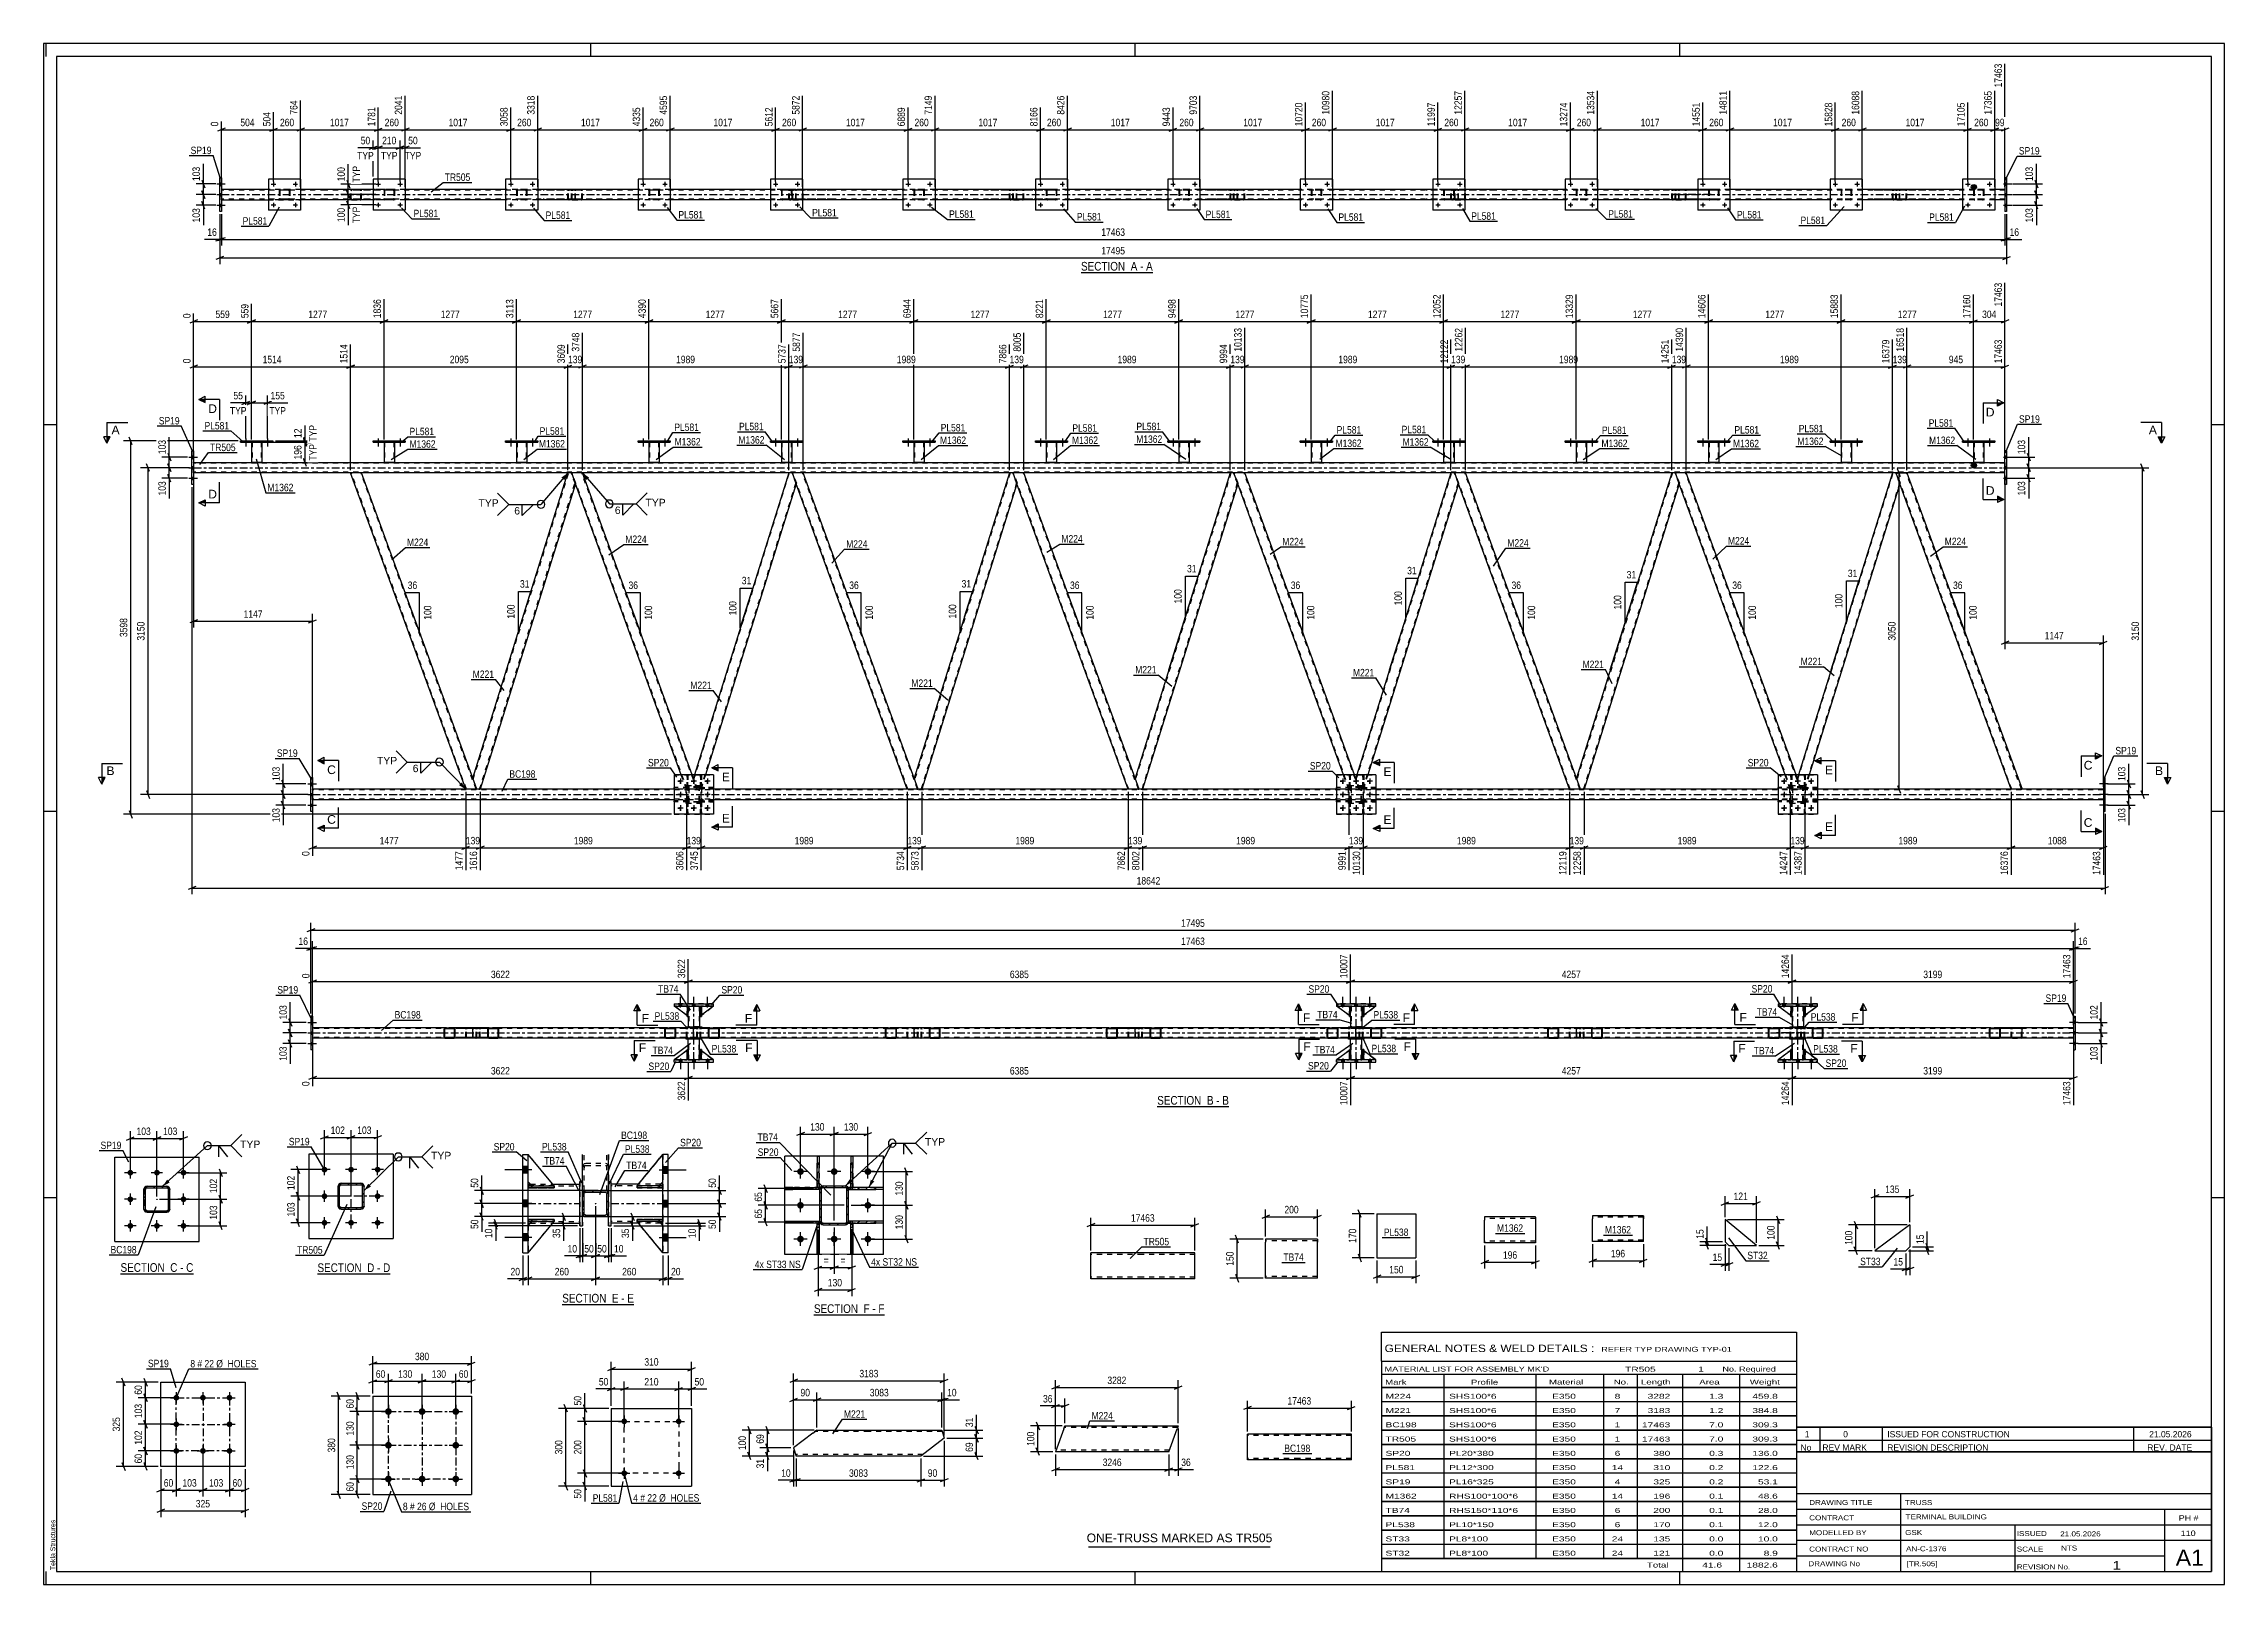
# Paper-space layout 'Layout1' of a CAD drawing. Header units: millimetres. Extents: x 0 to 841, y 0 to 594.
# The model-space entities are those that its viewports show. They can reach past a viewport. Long polylines and large blocks are cut down to what shows.
import ezdxf

# ---------------------------------------------------------------- set-up
doc = ezdxf.new("R2010")
doc.units = ezdxf.units.MM
doc.linetypes.add('DXK_LINE_DOT2', pattern=[3.9198, 1.9599, -1.9599])
doc.linetypes.add('DXK_LINE_DOT3', pattern=[5.9187, 2.979, -0.9799, 0.9799, -0.9799])
doc.layers.add('Viewport layer', color=7, linetype='Continuous', plot=False)
doc.styles.add('Arial', font='ARIAL.TTF', dxfattribs={"height": 0.2})
doc.styles.add('Arial Narrow', font='ARIALN.TTF', dxfattribs={"height": 0.2})

# ---------------------------------------------------------------- blocks, each defined once
blk = doc.blocks.new('Unknown-122573795-18 - 6736')
at = {"color": 6, "linetype": 'Continuous'}
blk.add_line((105.61, 119.66), (133.68, 119.66), dxfattribs=at)
at = {"color": 0, "linetype": 'Continuous'}
blk.add_wipeout([(123.71, 120.41), (123.71, 123.91), (105.61, 123.91), (105.61, 120.41)], dxfattribs=at)
blk.add_wipeout([(127.53, 120.41), (127.53, 123.91), (124.76, 123.91), (124.76, 120.41)], dxfattribs=at)
at = {"color": 7, "linetype": 'Continuous', "style": 'Arial Narrow'}
blk.add_text('SECTION ', height=3.34, dxfattribs=at).set_placement((105.61, 120.41))
at = {"color": 0, "linetype": 'Continuous'}
blk.add_wipeout([(129.86, 120.41), (129.86, 123.91), (128.58, 123.91), (128.58, 120.41)], dxfattribs=at)
blk.add_wipeout([(133.68, 120.41), (133.68, 123.91), (130.91, 123.91), (130.91, 120.41)], dxfattribs=at)
at = {"color": 7, "linetype": 'Continuous', "style": 'Arial Narrow'}
for s, p in [('D', (124.76, 120.41)), ('-', (128.58, 120.41)), ('D', (130.91, 120.41))]:
    blk.add_text(s, height=3.34, dxfattribs=at).set_placement(p)
blk = doc.blocks.new('Unknown-122573795-1133')
at = {"color": 5, "linetype": 'Continuous'}
for p, q in [((841, 594), (0, 594)), ((0, 594), (0, 0)), ((1, 589), (1, 594)), ((836, 589), (5, 589)), ((5, 589), (5, 5)), ((211, 589), (211, 594)), ((421, 589), (421, 594)), ((631, 589), (631, 594)), ((836, 5), (836, 589)), ((841, 0), (841, 594)), ((5, 447), (0, 447)), ((841, 447), (836, 447)), ((5, 298), (0, 298)), ((841, 298), (836, 298)), ((5, 149), (0, 149)), ((841, 149), (836, 149)), ((0, 0), (841, 0)), ((1, 0), (1, 5)), ((5, 5), (836, 5)), ((211, 0), (211, 5)), ((421, 0), (421, 5)), ((631, 0), (631, 5))]:
    blk.add_line(p, q, dxfattribs=at)
at = {"color": 174, "linetype": 'Continuous', "style": 'Arial'}
blk.add_text('Tekla Structures', height=1.9102, rotation=90, dxfattribs=at).set_placement((4.5, 5.5))
blk = doc.blocks.new('Unknown-122573795-11 - 4954')
at = {"color": 6, "linetype": 'Continuous'}
blk.add_line((400.07, 505.75), (427.72, 505.75), dxfattribs=at)
at = {"color": 0, "linetype": 'Continuous'}
blk.add_wipeout([(418.18, 506.5), (418.18, 510), (400.07, 510), (400.07, 506.5)], dxfattribs=at)
blk.add_wipeout([(421.79, 506.5), (421.79, 510), (419.23, 510), (419.23, 506.5)], dxfattribs=at)
at = {"color": 7, "linetype": 'Continuous', "style": 'Arial Narrow'}
blk.add_text('SECTION ', height=3.34, dxfattribs=at).set_placement((400.07, 506.5))
at = {"color": 0, "linetype": 'Continuous'}
blk.add_wipeout([(424.11, 506.5), (424.11, 510), (422.84, 510), (422.84, 506.5)], dxfattribs=at)
blk.add_wipeout([(427.72, 506.5), (427.72, 510), (425.16, 510), (425.16, 506.5)], dxfattribs=at)
at = {"color": 7, "linetype": 'Continuous', "style": 'Arial Narrow'}
for s, p in [('A', (419.23, 506.5)), ('-', (422.84, 506.5)), ('A', (425.16, 506.5))]:
    blk.add_text(s, height=3.34, dxfattribs=at).set_placement(p)
blk = doc.blocks.new('Unknown-122573795-12 - 2759')
at = {"color": 6, "linetype": 'Continuous'}
blk.add_line((429.45, 184.18), (457.1, 184.18), dxfattribs=at)
at = {"color": 0, "linetype": 'Continuous'}
blk.add_wipeout([(447.56, 184.93), (447.56, 188.43), (429.45, 188.43), (429.45, 184.93)], dxfattribs=at)
blk.add_wipeout([(451.16, 184.93), (451.16, 188.43), (448.61, 188.43), (448.61, 184.93)], dxfattribs=at)
at = {"color": 7, "linetype": 'Continuous', "style": 'Arial Narrow'}
blk.add_text('SECTION ', height=3.34, dxfattribs=at).set_placement((429.45, 184.93))
at = {"color": 0, "linetype": 'Continuous'}
blk.add_wipeout([(453.49, 184.93), (453.49, 188.43), (452.21, 188.43), (452.21, 184.93)], dxfattribs=at)
blk.add_wipeout([(457.1, 184.93), (457.1, 188.43), (454.54, 188.43), (454.54, 184.93)], dxfattribs=at)
at = {"color": 7, "linetype": 'Continuous', "style": 'Arial Narrow'}
for s, p in [('B', (448.61, 184.93)), ('-', (452.21, 184.93)), ('B', (454.54, 184.93))]:
    blk.add_text(s, height=3.34, dxfattribs=at).set_placement(p)
blk = doc.blocks.new('Unknown-122573795-13 - 1680')
at = {"color": 6, "linetype": 'Continuous'}
blk.add_line((29.67, 119.74), (57.74, 119.74), dxfattribs=at)
at = {"color": 0, "linetype": 'Continuous'}
blk.add_wipeout([(47.78, 120.49), (47.78, 123.99), (29.67, 123.99), (29.67, 120.49)], dxfattribs=at)
blk.add_wipeout([(51.59, 120.49), (51.59, 123.99), (48.83, 123.99), (48.83, 120.49)], dxfattribs=at)
at = {"color": 7, "linetype": 'Continuous', "style": 'Arial Narrow'}
blk.add_text('SECTION ', height=3.34, dxfattribs=at).set_placement((29.67, 120.49))
at = {"color": 0, "linetype": 'Continuous'}
blk.add_wipeout([(53.92, 120.49), (53.92, 123.99), (52.64, 123.99), (52.64, 120.49)], dxfattribs=at)
blk.add_wipeout([(57.74, 120.49), (57.74, 123.99), (54.97, 123.99), (54.97, 120.49)], dxfattribs=at)
at = {"color": 7, "linetype": 'Continuous', "style": 'Arial Narrow'}
for s, p in [('C', (48.83, 120.49)), ('-', (52.64, 120.49)), ('C', (54.97, 120.49))]:
    blk.add_text(s, height=3.34, dxfattribs=at).set_placement(p)
blk = doc.blocks.new('Unknown-122573795-16 - 6205')
at = {"color": 6, "linetype": 'Continuous'}
blk.add_line((200.01, 107.91), (227.65, 107.91), dxfattribs=at)
at = {"color": 0, "linetype": 'Continuous'}
blk.add_wipeout([(218.11, 108.66), (218.11, 112.16), (200.01, 112.16), (200.01, 108.66)], dxfattribs=at)
blk.add_wipeout([(221.72, 108.66), (221.72, 112.16), (219.16, 112.16), (219.16, 108.66)], dxfattribs=at)
at = {"color": 7, "linetype": 'Continuous', "style": 'Arial Narrow'}
blk.add_text('SECTION ', height=3.34, dxfattribs=at).set_placement((200.01, 108.66))
at = {"color": 0, "linetype": 'Continuous'}
blk.add_wipeout([(224.05, 108.66), (224.05, 112.16), (222.77, 112.16), (222.77, 108.66)], dxfattribs=at)
blk.add_wipeout([(227.65, 108.66), (227.65, 112.16), (225.1, 112.16), (225.1, 108.66)], dxfattribs=at)
at = {"color": 7, "linetype": 'Continuous', "style": 'Arial Narrow'}
for s, p in [('E', (219.16, 108.66)), ('-', (222.77, 108.66)), ('E', (225.1, 108.66))]:
    blk.add_text(s, height=3.34, dxfattribs=at).set_placement(p)
blk = doc.blocks.new('Unknown-122573795-17 - 5821')
at = {"color": 6, "linetype": 'Continuous'}
blk.add_line((297.06, 103.88), (324.27, 103.88), dxfattribs=at)
at = {"color": 0, "linetype": 'Continuous'}
blk.add_wipeout([(315.17, 104.63), (315.17, 108.13), (297.06, 108.13), (297.06, 104.63)], dxfattribs=at)
blk.add_wipeout([(318.56, 104.63), (318.56, 108.13), (316.22, 108.13), (316.22, 104.63)], dxfattribs=at)
at = {"color": 7, "linetype": 'Continuous', "style": 'Arial Narrow'}
blk.add_text('SECTION ', height=3.34, dxfattribs=at).set_placement((297.06, 104.63))
at = {"color": 0, "linetype": 'Continuous'}
blk.add_wipeout([(320.88, 104.63), (320.88, 108.13), (319.61, 108.13), (319.61, 104.63)], dxfattribs=at)
blk.add_wipeout([(324.27, 104.63), (324.27, 108.13), (321.93, 108.13), (321.93, 104.63)], dxfattribs=at)
at = {"color": 7, "linetype": 'Continuous', "style": 'Arial Narrow'}
for s, p in [('F', (316.22, 104.63)), ('-', (319.61, 104.63)), ('F', (321.93, 104.63))]:
    blk.add_text(s, height=3.34, dxfattribs=at).set_placement(p)
blk = doc.blocks.new('Part-122573795-6990 - 6986')
at = {"color": 2, "linetype": 'Continuous'}
for p, q in [((597.35, 142.14), (597.35, 140.94)), ((616.95, 142.14), (597.35, 142.14)), ((597.35, 132.24), (597.35, 140.94)), ((616.95, 142.05), (616.95, 142.14)), ((616.95, 142.05), (616.95, 140.94)), ((616.95, 132.14), (616.95, 140.94)), ((597.35, 132.14), (597.35, 132.24)), ((616.95, 132.14), (597.35, 132.14))]:
    blk.add_line(p, q, dxfattribs=at)
at = {"color": 7, "linetype": 'DXK_LINE_DOT2'}
for p, q in [((616.95, 141.54), (597.35, 141.54)), ((616.95, 140.94), (616.95, 141.79)), ((597.35, 132.74), (597.35, 132.79)), ((616.95, 132.74), (597.35, 132.74)), ((616.95, 132.74), (616.95, 132.79))]:
    blk.add_line(p, q, dxfattribs=at)
blk = doc.blocks.new('Bolt-122573795-2309 - 2247')
at = {"linetype": 'Continuous'}
for points in [[(132.95, 67.92, -1), (132.95, 65.32, -1)], [(145.95, 67.92, -1), (145.95, 65.32, -1)], [(158.95, 67.92, -1), (158.95, 65.32, -1)], [(132.95, 54.92, -1), (132.95, 52.32, -1)], [(158.95, 54.92, -1), (158.95, 52.32, -1)], [(132.95, 41.92, -1), (132.95, 39.32, -1)], [(145.95, 41.92, -1), (145.95, 39.32, -1)], [(158.95, 41.92, -1), (158.95, 39.32, -1)]]:
    blk.add_hatch(color=1, dxfattribs=at).paths.add_polyline_path(points)
at = {"color": 1, "linetype": 'Continuous'}
for p, q in [((132.95, 69.22), (132.95, 64.02)), ((145.95, 69.22), (145.95, 64.02)), ((158.95, 69.22), (158.95, 64.02)), ((130.35, 66.62), (135.55, 66.62)), ((143.35, 66.62), (148.55, 66.62)), ((156.35, 66.62), (161.55, 66.62)), ((130.35, 53.62), (135.55, 53.62)), ((132.95, 56.22), (132.95, 51.02)), ((156.35, 53.62), (161.55, 53.62)), ((158.95, 56.22), (158.95, 51.02)), ((132.95, 43.22), (132.95, 38.02)), ((145.95, 43.22), (145.95, 38.02)), ((158.95, 43.22), (158.95, 38.02)), ((130.35, 40.62), (135.55, 40.62)), ((143.35, 40.62), (148.55, 40.62)), ((156.35, 40.62), (161.55, 40.62))]:
    blk.add_line(p, q, dxfattribs=at)
blk = doc.blocks.new('Part-122573795-2324 - 2247')
at = {"color": 2, "linetype": 'Continuous'}
for p, q in [((126.95, 72.62), (126.95, 34.62)), ((126.95, 72.62), (164.95, 72.62)), ((164.95, 72.62), (164.95, 34.62)), ((126.95, 34.62), (164.95, 34.62))]:
    blk.add_line(p, q, dxfattribs=at)
blk = doc.blocks.new('Bolt-122573795-6819 - 6736')
at = {"linetype": 'Continuous'}
for points in [[(108.32, 158.8, -1), (108.32, 161, -1)], [(118.57, 158.8, -1), (118.57, 161, -1)], [(128.82, 158.8, -1), (128.82, 161, -1)], [(108.32, 148.55, -1), (108.32, 150.75, -1)], [(128.82, 148.55, -1), (128.82, 150.75, -1)], [(108.32, 138.3, -1), (108.32, 140.5, -1)], [(118.57, 138.3, -1), (118.57, 140.5, -1)], [(128.82, 138.3, -1), (128.82, 140.5, -1)]]:
    blk.add_hatch(color=1, dxfattribs=at).paths.add_polyline_path(points)
at = {"color": 1, "linetype": 'Continuous'}
for p, q in [((110.52, 159.9), (106.12, 159.9)), ((108.32, 157.7), (108.32, 162.1)), ((120.77, 159.9), (116.37, 159.9)), ((118.57, 157.7), (118.57, 162.1)), ((131.02, 159.9), (126.62, 159.9)), ((128.82, 157.7), (128.82, 162.1)), ((108.32, 147.45), (108.32, 151.85)), ((128.82, 147.45), (128.82, 151.85)), ((110.52, 149.65), (106.12, 149.65)), ((131.02, 149.65), (126.62, 149.65)), ((110.52, 139.4), (106.12, 139.4)), ((108.32, 137.2), (108.32, 141.6)), ((120.77, 139.4), (116.37, 139.4)), ((118.57, 137.2), (118.57, 141.6)), ((131.02, 139.4), (126.62, 139.4)), ((128.82, 137.2), (128.82, 141.6))]:
    blk.add_line(p, q, dxfattribs=at)
blk = doc.blocks.new('Part-122573795-6775 - 6736')
at = {"linetype": 'Continuous'}
h = blk.add_hatch(dxfattribs=at)
h.set_pattern_fill('', scale=0.7, style=0, pattern_type=0)
h.set_pattern_definition([(45, (114.7653, 154.6534), (-1.57154, 1.57154), [])])
h.paths.add_polyline_path([(122.37, 154.65), (114.77, 154.65), (114.31, 154.56), (113.92, 154.3), (113.66, 153.91), (113.57, 153.45), (113.57, 145.85), (113.66, 145.39), (113.92, 145), (114.31, 144.74), (114.77, 144.65), (122.37, 144.65), (122.82, 144.74), (123.21, 145), (123.47, 145.39), (123.57, 145.85), (123.57, 153.45), (123.47, 153.91), (123.21, 154.3), (122.82, 154.56)])
h.paths.add_polyline_path([(122.92, 153.68), (122.97, 153.45), (122.97, 145.85), (122.92, 145.62), (122.79, 145.43), (122.59, 145.3), (122.37, 145.25), (114.77, 145.25), (114.54, 145.3), (114.34, 145.43), (114.21, 145.62), (114.17, 145.85), (114.17, 153.45), (114.21, 153.68), (114.34, 153.88), (114.54, 154.01), (114.77, 154.05), (122.37, 154.05), (122.59, 154.01), (122.79, 153.88)])
at = {"color": 7, "linetype": 'DXK_LINE_DOT2'}
for p, q in [((113.57, 153.45), (113.66, 153.91)), ((113.57, 145.85), (113.57, 153.45)), ((114.21, 153.68), (114.17, 153.45)), ((114.17, 145.85), (114.17, 153.45)), ((114.34, 153.88), (114.21, 153.68)), ((114.31, 154.56), (114.77, 154.65)), ((114.54, 154.01), (114.34, 153.88)), ((114.77, 154.05), (114.54, 154.01)), ((114.77, 154.65), (122.37, 154.65)), ((114.77, 154.05), (122.37, 154.05)), ((122.37, 154.65), (122.82, 154.56)), ((122.59, 154.01), (122.37, 154.05)), ((122.79, 153.88), (122.59, 154.01)), ((122.92, 153.68), (122.79, 153.88)), ((122.97, 153.45), (122.92, 153.68)), ((122.97, 145.85), (122.97, 153.45)), ((123.47, 153.91), (123.57, 153.45)), ((123.57, 145.85), (123.57, 153.45)), ((113.66, 145.39), (113.57, 145.85)), ((114.17, 145.85), (114.21, 145.62)), ((114.21, 145.62), (114.34, 145.43)), ((114.77, 144.65), (114.31, 144.74)), ((114.34, 145.43), (114.54, 145.3)), ((114.54, 145.3), (114.77, 145.25)), ((114.77, 145.25), (122.37, 145.25)), ((114.77, 144.65), (122.37, 144.65)), ((122.37, 145.25), (122.59, 145.3)), ((122.82, 144.74), (122.37, 144.65)), ((122.59, 145.3), (122.79, 145.43)), ((122.79, 145.43), (122.92, 145.62)), ((122.92, 145.62), (122.97, 145.85)), ((123.57, 145.85), (123.47, 145.39))]:
    blk.add_line(p, q, dxfattribs=at)
at = {"color": 2, "linetype": 'Continuous'}
for p, q in [((113.66, 153.91), (113.57, 153.45)), ((113.57, 145.85), (113.57, 153.45)), ((114.17, 153.45), (114.21, 153.68)), ((114.17, 145.85), (114.17, 153.45)), ((114.21, 153.68), (114.34, 153.88)), ((114.77, 154.65), (114.31, 154.56)), ((114.34, 153.88), (114.54, 154.01)), ((114.54, 154.01), (114.77, 154.05)), ((114.77, 154.65), (122.37, 154.65)), ((114.77, 154.05), (122.37, 154.05)), ((122.82, 154.56), (122.37, 154.65)), ((122.37, 154.05), (122.59, 154.01)), ((122.59, 154.01), (122.79, 153.88)), ((122.79, 153.88), (122.92, 153.68)), ((122.92, 153.68), (122.97, 153.45)), ((122.97, 145.85), (122.97, 153.45)), ((123.57, 153.45), (123.47, 153.91)), ((123.57, 145.85), (123.57, 153.45)), ((113.57, 145.85), (113.66, 145.39)), ((114.21, 145.62), (114.17, 145.85)), ((114.34, 145.43), (114.21, 145.62)), ((114.31, 144.74), (114.77, 144.65)), ((114.54, 145.3), (114.34, 145.43)), ((114.77, 145.25), (114.54, 145.3)), ((114.77, 145.25), (122.37, 145.25)), ((114.77, 144.65), (122.37, 144.65)), ((122.59, 145.3), (122.37, 145.25)), ((122.37, 144.65), (122.82, 144.74)), ((122.79, 145.43), (122.59, 145.3)), ((122.92, 145.62), (122.79, 145.43)), ((122.97, 145.85), (122.92, 145.62)), ((123.47, 145.39), (123.57, 145.85))]:
    blk.add_line(p, q, dxfattribs=at)
at = {"color": 7, "linetype": 'DXK_LINE_DOT3'}
for p, q in [((118.57, 139.65), (118.57, 159.65)), ((128.57, 149.65), (108.57, 149.65))]:
    blk.add_line(p, q, dxfattribs=at)
at = {"color": 7, "linetype": 'DXK_LINE_DOT2'}
for centre, start, end in [((114.77, 153.45), 112.5, 157.5), ((122.37, 153.45), 22.5, 67.5), ((114.77, 145.85), 202.5, 247.5), ((122.37, 145.85), 292.5, 337.5)]:
    blk.add_arc(centre, 1.2, start, end, dxfattribs=at)
at = {"color": 2, "linetype": 'Continuous'}
for centre, start, end in [((114.77, 153.45), 112.5, 157.5), ((122.37, 153.45), 22.5, 67.5), ((114.77, 145.85), 202.5, 247.5), ((122.37, 145.85), 292.5, 337.5)]:
    blk.add_arc(centre, 1.2, start, end, dxfattribs=at)
blk = doc.blocks.new('Part-122573795-6868 - 6736')
at = {"color": 2, "linetype": 'Continuous'}
for p, q in [((134.82, 165.9), (102.32, 165.9)), ((102.32, 165.9), (102.32, 133.4)), ((134.82, 165.9), (134.82, 133.4)), ((102.32, 133.4), (134.82, 133.4))]:
    blk.add_line(p, q, dxfattribs=at)
blk = doc.blocks.new('Bolt-122573795-4958 - 4954')
at = {"linetype": 'Continuous'}
for points in [[(282.75, 539.8, -1), (281.87, 539.8, -1)], [(291.15, 539.8, -1), (290.27, 539.8, -1)]]:
    blk.add_hatch(color=1, dxfattribs=at).paths.add_polyline_path(points)
at = {"color": 1, "linetype": 'Continuous'}
for p, q in [((281.43, 539.8), (283.19, 539.8)), ((282.31, 540.68), (282.31, 538.92)), ((289.83, 539.8), (291.59, 539.8)), ((290.71, 540.68), (290.71, 538.92))]:
    blk.add_line(p, q, dxfattribs=at)
blk = doc.blocks.new('Part-122573795-4998 - 4954')
at = {"color": 2, "linetype": 'Continuous'}
for p, q in [((99.09, 541.8), (86.69, 541.8)), ((86.69, 541.8), (86.69, 529.8)), ((99.09, 541.8), (99.09, 529.8)), ((99.09, 529.8), (86.69, 529.8))]:
    blk.add_line(p, q, dxfattribs=at)
blk = doc.blocks.new('Bolt-122573795-4959 - 4954')
at = {"linetype": 'Continuous'}
for points in [[(231.67, 531.8, -1), (230.79, 531.8, -1)], [(240.07, 531.8, -1), (239.19, 531.8, -1)]]:
    blk.add_hatch(color=1, dxfattribs=at).paths.add_polyline_path(points)
at = {"color": 1, "linetype": 'Continuous'}
for p, q in [((230.35, 531.8), (232.11, 531.8)), ((231.23, 532.68), (231.23, 530.92)), ((238.75, 531.8), (240.51, 531.8)), ((239.63, 532.68), (239.63, 530.92))]:
    blk.add_line(p, q, dxfattribs=at)
blk = doc.blocks.new('Bolt-122573795-4960 - 4954')
at = {"linetype": 'Continuous'}
for points in [[(231.67, 539.8, -1), (230.79, 539.8, -1)], [(240.07, 539.8, -1), (239.19, 539.8, -1)]]:
    blk.add_hatch(color=1, dxfattribs=at).paths.add_polyline_path(points)
at = {"color": 1, "linetype": 'Continuous'}
for p, q in [((230.35, 539.8), (232.11, 539.8)), ((231.23, 540.68), (231.23, 538.92)), ((238.75, 539.8), (240.51, 539.8)), ((239.63, 540.68), (239.63, 538.92))]:
    blk.add_line(p, q, dxfattribs=at)
blk = doc.blocks.new('Bolt-122573795-4961 - 4954')
at = {"linetype": 'Continuous'}
for points in [[(180.59, 531.8, -1), (179.71, 531.8, -1)], [(188.99, 531.8, -1), (188.11, 531.8, -1)]]:
    blk.add_hatch(color=1, dxfattribs=at).paths.add_polyline_path(points)
at = {"color": 1, "linetype": 'Continuous'}
for p, q in [((179.27, 531.8), (181.03, 531.8)), ((180.15, 532.68), (180.15, 530.92)), ((187.67, 531.8), (189.43, 531.8)), ((188.55, 532.68), (188.55, 530.92))]:
    blk.add_line(p, q, dxfattribs=at)
blk = doc.blocks.new('Part-122573795-5034 - 4954')
at = {"color": 7, "linetype": 'DXK_LINE_DOT2'}
for p, q in [((539.92, 537.32), (539.95, 537.5)), ((539.95, 537.5), (539.92, 537.32)), ((539.92, 537.32), (539.92, 534.28)), ((539.95, 534.09), (539.92, 534.28)), ((539.92, 534.28), (539.95, 534.09)), ((540.16, 537.32), (540.17, 537.41)), ((540.16, 537.32), (540.16, 534.28)), ((540.17, 534.19), (540.16, 534.28)), ((540.17, 537.41), (540.23, 537.49)), ((540.23, 534.11), (540.17, 534.19)), ((540.21, 537.76), (540.4, 537.8)), ((540.4, 537.8), (540.21, 537.76)), ((540.4, 533.8), (540.21, 533.83)), ((540.21, 533.83), (540.4, 533.8)), ((540.23, 537.49), (540.3, 537.54)), ((540.3, 534.06), (540.23, 534.11)), ((540.3, 537.54), (540.4, 537.56)), ((540.4, 534.04), (540.3, 534.06)), ((543.44, 537.8), (540.4, 537.8)), ((543.44, 537.56), (540.4, 537.56)), ((543.44, 534.04), (540.4, 534.04)), ((543.44, 533.8), (540.4, 533.8)), ((543.44, 537.8), (543.62, 537.76)), ((543.62, 537.76), (543.44, 537.8)), ((543.44, 537.56), (543.53, 537.54)), ((543.53, 534.06), (543.44, 534.04)), ((543.62, 533.83), (543.44, 533.8)), ((543.44, 533.8), (543.62, 533.83)), ((543.53, 537.54), (543.6, 537.49)), ((543.6, 534.11), (543.53, 534.06)), ((543.6, 537.49), (543.66, 537.41)), ((543.66, 534.19), (543.6, 534.11)), ((543.66, 537.41), (543.68, 537.32)), ((543.68, 534.28), (543.66, 534.19)), ((543.68, 537.32), (543.68, 534.28)), ((543.88, 537.5), (543.92, 537.32)), ((543.92, 537.32), (543.88, 537.5)), ((543.92, 534.28), (543.88, 534.09)), ((543.88, 534.09), (543.92, 534.28)), ((543.92, 537.32), (543.92, 534.28))]:
    blk.add_line(p, q, dxfattribs=at)
at = {"color": 7, "linetype": 'DXK_LINE_DOT3'}
blk.add_line((541.92, 535.8), (541.92, 535.8), dxfattribs=at)
at = {"color": 7, "linetype": 'DXK_LINE_DOT2'}
for centre, start, end in [((540.4, 537.32), 112.50005, 157.50005), ((540.4, 537.32), 112.50005, 157.50005), ((540.4, 534.28), 202.50005, 247.50005), ((540.4, 534.28), 202.50005, 247.50005), ((543.44, 537.32), 22.50005, 67.50005), ((543.44, 537.32), 22.50005, 67.50005), ((543.44, 534.28), 292.50005, 337.50005), ((543.44, 534.28), 292.50005, 337.50005)]:
    blk.add_arc(centre, 0.48, start, end, dxfattribs=at)
blk = doc.blocks.new('Bolt-122573795-4970 - 4954')
at = {"linetype": 'Continuous'}
for points in [[(589.24, 539.8, -1), (588.36, 539.8, -1)], [(597.64, 539.8, -1), (596.76, 539.8, -1)]]:
    blk.add_hatch(color=1, dxfattribs=at).paths.add_polyline_path(points)
at = {"color": 1, "linetype": 'Continuous'}
for p, q in [((587.92, 539.8), (589.68, 539.8)), ((588.8, 540.68), (588.8, 538.92)), ((596.32, 539.8), (598.08, 539.8)), ((597.2, 540.68), (597.2, 538.92))]:
    blk.add_line(p, q, dxfattribs=at)
blk = doc.blocks.new('Part-122573795-5026 - 4954')
at = {"color": 2, "linetype": 'Continuous'}
for p, q in [((701.36, 541.8), (688.96, 541.8)), ((688.96, 541.8), (688.96, 529.8)), ((701.36, 541.8), (701.36, 529.8)), ((701.36, 529.8), (688.96, 529.8))]:
    blk.add_line(p, q, dxfattribs=at)
blk = doc.blocks.new('Bolt-122573795-4962 - 4954')
at = {"linetype": 'Continuous'}
for points in [[(180.59, 539.8, -1), (179.71, 539.8, -1)], [(188.99, 539.8, -1), (188.11, 539.8, -1)]]:
    blk.add_hatch(color=1, dxfattribs=at).paths.add_polyline_path(points)
at = {"color": 1, "linetype": 'Continuous'}
for p, q in [((179.27, 539.8), (181.03, 539.8)), ((180.15, 540.68), (180.15, 538.92)), ((187.67, 539.8), (189.43, 539.8)), ((188.55, 540.68), (188.55, 538.92))]:
    blk.add_line(p, q, dxfattribs=at)
blk = doc.blocks.new('Bolt-122573795-4971 - 4954')
at = {"linetype": 'Continuous'}
for points in [[(640.32, 531.8, -1), (639.44, 531.8, -1)], [(648.72, 531.8, -1), (647.84, 531.8, -1)]]:
    blk.add_hatch(color=1, dxfattribs=at).paths.add_polyline_path(points)
at = {"color": 1, "linetype": 'Continuous'}
for p, q in [((639, 531.8), (640.76, 531.8)), ((639.88, 532.68), (639.88, 530.92)), ((647.4, 531.8), (649.16, 531.8)), ((648.28, 532.68), (648.28, 530.92))]:
    blk.add_line(p, q, dxfattribs=at)
blk = doc.blocks.new('Part-122573795-5027 - 4954')
at = {"color": 7, "linetype": 'DXK_LINE_DOT2'}
for p, q in [((437.75, 537.32), (437.79, 537.5)), ((437.79, 537.5), (437.75, 537.32)), ((437.75, 537.32), (437.75, 534.28)), ((437.79, 534.09), (437.75, 534.28)), ((437.75, 534.28), (437.79, 534.09)), ((437.99, 537.32), (438.01, 537.41)), ((437.99, 537.32), (437.99, 534.28)), ((438.01, 534.19), (437.99, 534.28)), ((438.01, 537.41), (438.06, 537.49)), ((438.06, 534.11), (438.01, 534.19)), ((438.05, 537.76), (438.23, 537.8)), ((438.23, 537.8), (438.05, 537.76)), ((438.23, 533.8), (438.05, 533.83)), ((438.05, 533.83), (438.23, 533.8)), ((438.06, 537.49), (438.14, 537.54)), ((438.14, 534.06), (438.06, 534.11)), ((438.14, 537.54), (438.23, 537.56)), ((438.23, 534.04), (438.14, 534.06)), ((441.27, 537.8), (438.23, 537.8)), ((441.27, 537.56), (438.23, 537.56)), ((441.27, 534.04), (438.23, 534.04)), ((441.27, 533.8), (438.23, 533.8)), ((441.27, 537.8), (441.46, 537.76)), ((441.46, 537.76), (441.27, 537.8)), ((441.27, 537.56), (441.37, 537.54)), ((441.37, 534.06), (441.27, 534.04)), ((441.46, 533.83), (441.27, 533.8)), ((441.27, 533.8), (441.46, 533.83)), ((441.37, 537.54), (441.44, 537.49)), ((441.44, 534.11), (441.37, 534.06)), ((441.44, 537.49), (441.5, 537.41)), ((441.5, 534.19), (441.44, 534.11)), ((441.5, 537.41), (441.51, 537.32)), ((441.51, 534.28), (441.5, 534.19)), ((441.51, 537.32), (441.51, 534.28)), ((441.72, 537.5), (441.75, 537.32)), ((441.75, 537.32), (441.72, 537.5)), ((441.75, 534.28), (441.72, 534.09)), ((441.72, 534.09), (441.75, 534.28)), ((441.75, 537.32), (441.75, 534.28))]:
    blk.add_line(p, q, dxfattribs=at)
at = {"color": 7, "linetype": 'DXK_LINE_DOT3'}
blk.add_line((439.75, 535.8), (439.75, 535.8), dxfattribs=at)
at = {"color": 7, "linetype": 'DXK_LINE_DOT2'}
for centre, start, end in [((438.23, 537.32), 112.50005, 157.50005), ((438.23, 537.32), 112.50005, 157.50005), ((438.23, 534.28), 202.50005, 247.50005), ((438.23, 534.28), 202.50005, 247.50005), ((441.27, 537.32), 22.50005, 67.50005), ((441.27, 537.32), 22.50005, 67.50005), ((441.27, 534.28), 292.50005, 337.50005), ((441.27, 534.28), 292.50005, 337.50005)]:
    blk.add_arc(centre, 0.48, start, end, dxfattribs=at)
blk = doc.blocks.new('Bolt-122573795-4963 - 4954')
at = {"linetype": 'Continuous'}
for points in [[(129.51, 531.8, -1), (128.63, 531.8, -1)], [(137.91, 531.8, -1), (137.03, 531.8, -1)]]:
    blk.add_hatch(color=1, dxfattribs=at).paths.add_polyline_path(points)
at = {"color": 1, "linetype": 'Continuous'}
for p, q in [((128.19, 531.8), (129.95, 531.8)), ((129.07, 532.68), (129.07, 530.92)), ((136.59, 531.8), (138.35, 531.8)), ((137.47, 532.68), (137.47, 530.92))]:
    blk.add_line(p, q, dxfattribs=at)
blk = doc.blocks.new('Bolt-122573795-4972 - 4954')
at = {"linetype": 'Continuous'}
for points in [[(640.32, 539.8, -1), (639.44, 539.8, -1)], [(648.72, 539.8, -1), (647.84, 539.8, -1)]]:
    blk.add_hatch(color=1, dxfattribs=at).paths.add_polyline_path(points)
at = {"color": 1, "linetype": 'Continuous'}
for p, q in [((639, 539.8), (640.76, 539.8)), ((639.88, 540.68), (639.88, 538.92)), ((647.4, 539.8), (649.16, 539.8)), ((648.28, 540.68), (648.28, 538.92))]:
    blk.add_line(p, q, dxfattribs=at)
blk = doc.blocks.new('Bolt-122573795-4973 - 4954')
at = {"linetype": 'Continuous'}
for points in [[(691.4, 531.8, -1), (690.52, 531.8, -1)], [(699.8, 531.8, -1), (698.92, 531.8, -1)]]:
    blk.add_hatch(color=1, dxfattribs=at).paths.add_polyline_path(points)
at = {"color": 1, "linetype": 'Continuous'}
for p, q in [((690.08, 531.8), (691.84, 531.8)), ((690.96, 532.68), (690.96, 530.92)), ((698.48, 531.8), (700.24, 531.8)), ((699.36, 532.68), (699.36, 530.92))]:
    blk.add_line(p, q, dxfattribs=at)
blk = doc.blocks.new('Bolt-122573795-4974 - 4954')
at = {"linetype": 'Continuous'}
for points in [[(691.4, 539.8, -1), (690.52, 539.8, -1)], [(699.8, 539.8, -1), (698.92, 539.8, -1)]]:
    blk.add_hatch(color=1, dxfattribs=at).paths.add_polyline_path(points)
at = {"color": 1, "linetype": 'Continuous'}
for p, q in [((690.08, 539.8), (691.84, 539.8)), ((690.96, 540.68), (690.96, 538.92)), ((698.48, 539.8), (700.24, 539.8)), ((699.36, 540.68), (699.36, 538.92))]:
    blk.add_line(p, q, dxfattribs=at)
blk = doc.blocks.new('Part-122573795-5039 - 4954')
at = {"color": 2, "linetype": 'Continuous'}
for p, q in [((548.12, 541.8), (535.72, 541.8)), ((535.72, 541.8), (535.72, 529.8)), ((548.12, 541.8), (548.12, 529.8)), ((548.12, 529.8), (535.72, 529.8))]:
    blk.add_line(p, q, dxfattribs=at)
blk = doc.blocks.new('Bolt-122573795-4975 - 4954')
at = {"linetype": 'Continuous'}
for points in [[(435.99, 531.8, -1), (435.11, 531.8, -1)], [(444.39, 531.8, -1), (443.51, 531.8, -1)]]:
    blk.add_hatch(color=1, dxfattribs=at).paths.add_polyline_path(points)
at = {"color": 1, "linetype": 'Continuous'}
for p, q in [((434.67, 531.8), (436.43, 531.8)), ((435.55, 532.68), (435.55, 530.92)), ((443.07, 531.8), (444.83, 531.8)), ((443.95, 532.68), (443.95, 530.92))]:
    blk.add_line(p, q, dxfattribs=at)
blk = doc.blocks.new('Part-122573795-5040 - 4954')
at = {"color": 7, "linetype": 'DXK_LINE_DOT2'}
for p, q in [((744.24, 537.32), (744.27, 537.5)), ((744.27, 537.5), (744.24, 537.32)), ((744.24, 537.32), (744.24, 534.28)), ((744.27, 534.09), (744.24, 534.28)), ((744.24, 534.28), (744.27, 534.09)), ((744.48, 537.32), (744.5, 537.41)), ((744.48, 537.32), (744.48, 534.28)), ((744.5, 534.19), (744.48, 534.28)), ((744.5, 537.41), (744.55, 537.49)), ((744.55, 534.11), (744.5, 534.19)), ((744.53, 537.76), (744.72, 537.8)), ((744.72, 537.8), (744.53, 537.76)), ((744.72, 533.8), (744.53, 533.83)), ((744.53, 533.83), (744.72, 533.8)), ((744.55, 537.49), (744.63, 537.54)), ((744.63, 534.06), (744.55, 534.11)), ((744.63, 537.54), (744.72, 537.56)), ((744.72, 534.04), (744.63, 534.06)), ((747.76, 537.8), (744.72, 537.8)), ((747.76, 537.56), (744.72, 537.56)), ((747.76, 534.04), (744.72, 534.04)), ((747.76, 533.8), (744.72, 533.8)), ((747.76, 537.8), (747.94, 537.76)), ((747.94, 537.76), (747.76, 537.8)), ((747.76, 537.56), (747.85, 537.54)), ((747.85, 534.06), (747.76, 534.04)), ((747.94, 533.83), (747.76, 533.8)), ((747.76, 533.8), (747.94, 533.83)), ((747.85, 537.54), (747.93, 537.49)), ((747.93, 534.11), (747.85, 534.06)), ((747.93, 537.49), (747.98, 537.41)), ((747.98, 534.19), (747.93, 534.11)), ((747.98, 537.41), (748, 537.32)), ((748, 534.28), (747.98, 534.19)), ((748, 537.32), (748, 534.28)), ((748.2, 537.5), (748.24, 537.32)), ((748.24, 537.32), (748.2, 537.5)), ((748.24, 534.28), (748.2, 534.09)), ((748.2, 534.09), (748.24, 534.28)), ((748.24, 537.32), (748.24, 534.28))]:
    blk.add_line(p, q, dxfattribs=at)
at = {"color": 7, "linetype": 'DXK_LINE_DOT3'}
blk.add_line((746.24, 535.8), (746.24, 535.8), dxfattribs=at)
at = {"color": 7, "linetype": 'DXK_LINE_DOT2'}
for centre, start, end in [((744.72, 537.32), 112.50005, 157.50005), ((744.72, 537.32), 112.50005, 157.50005), ((744.72, 534.28), 202.50005, 247.50005), ((744.72, 534.28), 202.50005, 247.50005), ((747.76, 537.32), 22.50005, 67.50005), ((747.76, 537.32), 22.50005, 67.50005), ((747.76, 534.28), 292.50005, 337.50005), ((747.76, 534.28), 292.50005, 337.50005)]:
    blk.add_arc(centre, 0.48, start, end, dxfattribs=at)
blk = doc.blocks.new('Part-122573795-4980 - 4954')
at = {"color": 2, "linetype": 'Continuous'}
for p, q in [((241.63, 541.8), (229.23, 541.8)), ((229.23, 541.8), (229.23, 529.8)), ((241.63, 541.8), (241.63, 529.8)), ((241.63, 529.8), (229.23, 529.8))]:
    blk.add_line(p, q, dxfattribs=at)
blk = doc.blocks.new('Part-122573795-4981 - 4954')
at = {"color": 7, "linetype": 'DXK_LINE_DOT2'}
for p, q in [((182.35, 537.32), (182.39, 537.5)), ((182.39, 537.5), (182.35, 537.32)), ((182.35, 537.32), (182.35, 534.28)), ((182.39, 534.09), (182.35, 534.28)), ((182.35, 534.28), (182.39, 534.09)), ((182.59, 537.32), (182.61, 537.41)), ((182.59, 537.32), (182.59, 534.28)), ((182.61, 534.19), (182.59, 534.28)), ((182.61, 537.41), (182.66, 537.49)), ((182.66, 534.11), (182.61, 534.19)), ((182.65, 537.76), (182.83, 537.8)), ((182.83, 537.8), (182.65, 537.76)), ((182.83, 533.8), (182.65, 533.83)), ((182.65, 533.83), (182.83, 533.8)), ((182.66, 537.49), (182.74, 537.54)), ((182.74, 534.06), (182.66, 534.11)), ((182.74, 537.54), (182.83, 537.56)), ((182.83, 534.04), (182.74, 534.06)), ((185.87, 537.8), (182.83, 537.8)), ((185.87, 537.56), (182.83, 537.56)), ((185.87, 534.04), (182.83, 534.04)), ((185.87, 533.8), (182.83, 533.8)), ((185.87, 537.8), (186.06, 537.76)), ((186.06, 537.76), (185.87, 537.8)), ((185.87, 537.56), (185.96, 537.54)), ((185.96, 534.06), (185.87, 534.04)), ((186.06, 533.83), (185.87, 533.8)), ((185.87, 533.8), (186.06, 533.83)), ((185.96, 537.54), (186.04, 537.49)), ((186.04, 534.11), (185.96, 534.06)), ((186.04, 537.49), (186.09, 537.41)), ((186.09, 534.19), (186.04, 534.11)), ((186.09, 537.41), (186.11, 537.32)), ((186.11, 534.28), (186.09, 534.19)), ((186.11, 537.32), (186.11, 534.28)), ((186.31, 537.5), (186.35, 537.32)), ((186.35, 537.32), (186.31, 537.5)), ((186.35, 534.28), (186.31, 534.09)), ((186.31, 534.09), (186.35, 534.28)), ((186.35, 537.32), (186.35, 534.28))]:
    blk.add_line(p, q, dxfattribs=at)
at = {"color": 7, "linetype": 'DXK_LINE_DOT3'}
blk.add_line((184.35, 535.8), (184.35, 535.8), dxfattribs=at)
at = {"color": 7, "linetype": 'DXK_LINE_DOT2'}
for centre, start, end in [((182.83, 537.32), 112.50005, 157.50005), ((182.83, 537.32), 112.50005, 157.50005), ((182.83, 534.28), 202.50005, 247.50005), ((182.83, 534.28), 202.50005, 247.50005), ((185.87, 537.32), 22.50005, 67.50005), ((185.87, 537.32), 22.50005, 67.50005), ((185.87, 534.28), 292.50005, 337.50005), ((185.87, 534.28), 292.50005, 337.50005)]:
    blk.add_arc(centre, 0.48, start, end, dxfattribs=at)
blk = doc.blocks.new('Part-122573795-5046 - 4954')
at = {"color": 2, "linetype": 'Continuous'}
for p, q in [((599.2, 541.8), (586.8, 541.8)), ((586.8, 541.8), (586.8, 529.8)), ((599.2, 541.8), (599.2, 529.8)), ((599.2, 529.8), (586.8, 529.8))]:
    blk.add_line(p, q, dxfattribs=at)
blk = doc.blocks.new('Part-122573795-4986 - 4954')
at = {"color": 2, "linetype": 'Continuous'}
for p, q in [((190.55, 541.8), (178.15, 541.8)), ((178.15, 541.8), (178.15, 529.8)), ((190.55, 541.8), (190.55, 529.8)), ((190.55, 529.8), (178.15, 529.8))]:
    blk.add_line(p, q, dxfattribs=at)
blk = doc.blocks.new('Part-122573795-4987 - 4954')
at = {"color": 7, "linetype": 'DXK_LINE_DOT2'}
for p, q in [((131.27, 537.32), (131.31, 537.5)), ((131.31, 537.5), (131.27, 537.32)), ((131.27, 537.32), (131.27, 534.28)), ((131.31, 534.09), (131.27, 534.28)), ((131.27, 534.28), (131.31, 534.09)), ((131.51, 537.32), (131.53, 537.41)), ((131.51, 537.32), (131.51, 534.28)), ((131.53, 534.19), (131.51, 534.28)), ((131.53, 537.41), (131.58, 537.49)), ((131.58, 534.11), (131.53, 534.19)), ((131.57, 537.76), (131.75, 537.8)), ((131.75, 537.8), (131.57, 537.76)), ((131.75, 533.8), (131.57, 533.83)), ((131.57, 533.83), (131.75, 533.8)), ((131.58, 537.49), (131.66, 537.54)), ((131.66, 534.06), (131.58, 534.11)), ((131.66, 537.54), (131.75, 537.56)), ((131.75, 534.04), (131.66, 534.06)), ((134.79, 537.8), (131.75, 537.8)), ((134.79, 537.56), (131.75, 537.56)), ((134.79, 534.04), (131.75, 534.04)), ((134.79, 533.8), (131.75, 533.8)), ((134.79, 537.8), (134.97, 537.76)), ((134.97, 537.76), (134.79, 537.8)), ((134.79, 537.56), (134.88, 537.54)), ((134.88, 534.06), (134.79, 534.04)), ((134.97, 533.83), (134.79, 533.8)), ((134.79, 533.8), (134.97, 533.83)), ((134.88, 537.54), (134.96, 537.49)), ((134.96, 534.11), (134.88, 534.06)), ((134.96, 537.49), (135.01, 537.41)), ((135.01, 534.19), (134.96, 534.11)), ((135.01, 537.41), (135.03, 537.32)), ((135.03, 534.28), (135.01, 534.19)), ((135.03, 537.32), (135.03, 534.28)), ((135.23, 537.5), (135.27, 537.32)), ((135.27, 537.32), (135.23, 537.5)), ((135.27, 534.28), (135.23, 534.09)), ((135.23, 534.09), (135.27, 534.28)), ((135.27, 537.32), (135.27, 534.28))]:
    blk.add_line(p, q, dxfattribs=at)
at = {"color": 7, "linetype": 'DXK_LINE_DOT3'}
blk.add_line((133.27, 535.8), (133.27, 535.8), dxfattribs=at)
at = {"color": 7, "linetype": 'DXK_LINE_DOT2'}
for centre, start, end in [((131.75, 537.32), 112.50005, 157.50005), ((131.75, 537.32), 112.50005, 157.50005), ((131.75, 534.28), 202.50005, 247.50005), ((131.75, 534.28), 202.50005, 247.50005), ((134.79, 537.32), 22.50005, 67.50005), ((134.79, 537.32), 22.50005, 67.50005), ((134.79, 534.28), 292.50005, 337.50005), ((134.79, 534.28), 292.50005, 337.50005)]:
    blk.add_arc(centre, 0.48, start, end, dxfattribs=at)
blk = doc.blocks.new('Bolt-122573795-5169 - 4954')
at = {"linetype": 'Continuous'}
for points in [[(757.03, 539.45), (757.03, 540.33), (756.39, 540.33), (756.39, 539.45)], [(757.03, 539.45), (757.03, 540.33), (756.39, 540.33), (756.39, 539.45)], [(757.03, 539.45), (757.03, 540.33), (756.39, 540.33), (756.39, 539.45)], [(757.03, 535.35), (757.03, 536.23), (756.39, 536.23), (756.39, 535.35)], [(757.03, 535.35), (757.03, 536.23), (756.39, 536.23), (756.39, 535.35)], [(757.03, 531.25), (757.03, 532.13), (756.39, 532.13), (756.39, 531.25)], [(757.03, 531.25), (757.03, 532.13), (756.39, 532.13), (756.39, 531.25)], [(757.03, 531.25), (757.03, 532.13), (756.39, 532.13), (756.39, 531.25)]]:
    blk.add_hatch(color=1, dxfattribs=at).paths.add_polyline_path(points)
at = {"color": 1, "linetype": 'Continuous'}
for p, q in [((755.87, 539.89), (759.19, 539.89)), ((755.87, 539.89), (759.19, 539.89)), ((755.87, 539.89), (759.19, 539.89)), ((756.39, 540.33), (757.03, 540.33)), ((756.39, 540.33), (757.03, 540.33)), ((756.39, 540.33), (757.03, 540.33)), ((756.39, 539.45), (757.03, 539.45)), ((756.39, 539.45), (757.03, 539.45)), ((756.39, 539.45), (757.03, 539.45)), ((755.87, 535.79), (759.19, 535.79)), ((755.87, 535.79), (759.19, 535.79)), ((755.87, 531.69), (759.19, 531.69)), ((755.87, 531.69), (759.19, 531.69)), ((755.87, 531.69), (759.19, 531.69)), ((756.39, 536.23), (757.03, 536.23)), ((756.39, 536.23), (757.03, 536.23)), ((756.39, 535.35), (757.03, 535.35)), ((756.39, 535.35), (757.03, 535.35)), ((756.39, 532.13), (757.03, 532.13)), ((756.39, 532.13), (757.03, 532.13)), ((756.39, 532.13), (757.03, 532.13)), ((756.39, 531.25), (757.03, 531.25)), ((756.39, 531.25), (757.03, 531.25)), ((756.39, 531.25), (757.03, 531.25))]:
    blk.add_line(p, q, dxfattribs=at)
blk = doc.blocks.new('Part-122573795-4992 - 4954')
at = {"color": 2, "linetype": 'Continuous'}
for p, q in [((139.47, 541.8), (127.07, 541.8)), ((127.07, 541.8), (127.07, 529.8)), ((139.47, 541.8), (139.47, 529.8)), ((139.47, 529.8), (127.07, 529.8))]:
    blk.add_line(p, q, dxfattribs=at)
blk = doc.blocks.new('Part-122573795-4993 - 4954')
at = {"color": 7, "linetype": 'DXK_LINE_DOT2'}
for p, q in [((90.89, 537.32), (90.93, 537.5)), ((90.93, 537.5), (90.89, 537.32)), ((90.89, 537.32), (90.89, 534.28)), ((90.93, 534.09), (90.89, 534.28)), ((90.89, 534.28), (90.93, 534.09)), ((91.13, 537.32), (91.15, 537.41)), ((91.13, 537.32), (91.13, 534.28)), ((91.15, 534.19), (91.13, 534.28)), ((91.15, 537.41), (91.2, 537.49)), ((91.2, 534.11), (91.15, 534.19)), ((91.19, 537.76), (91.37, 537.8)), ((91.37, 537.8), (91.19, 537.76)), ((91.37, 533.8), (91.19, 533.83)), ((91.19, 533.83), (91.37, 533.8)), ((91.2, 537.49), (91.28, 537.54)), ((91.28, 534.06), (91.2, 534.11)), ((91.28, 537.54), (91.37, 537.56)), ((91.37, 534.04), (91.28, 534.06)), ((94.41, 537.8), (91.37, 537.8)), ((94.41, 537.56), (91.37, 537.56)), ((94.41, 534.04), (91.37, 534.04)), ((94.41, 533.8), (91.37, 533.8)), ((94.41, 537.8), (94.6, 537.76)), ((94.6, 537.76), (94.41, 537.8)), ((94.41, 537.56), (94.5, 537.54)), ((94.5, 534.06), (94.41, 534.04)), ((94.6, 533.83), (94.41, 533.8)), ((94.41, 533.8), (94.6, 533.83)), ((94.5, 537.54), (94.58, 537.49)), ((94.58, 534.11), (94.5, 534.06)), ((94.58, 537.49), (94.63, 537.41)), ((94.63, 534.19), (94.58, 534.11)), ((94.63, 537.41), (94.65, 537.32)), ((94.65, 534.28), (94.63, 534.19)), ((94.65, 537.32), (94.65, 534.28)), ((94.85, 537.5), (94.89, 537.32)), ((94.89, 537.32), (94.85, 537.5)), ((94.89, 534.28), (94.85, 534.09)), ((94.85, 534.09), (94.89, 534.28)), ((94.89, 537.32), (94.89, 534.28))]:
    blk.add_line(p, q, dxfattribs=at)
at = {"color": 7, "linetype": 'DXK_LINE_DOT3'}
blk.add_line((92.89, 535.8), (92.89, 535.8), dxfattribs=at)
at = {"color": 7, "linetype": 'DXK_LINE_DOT2'}
for centre, start, end in [((91.37, 537.32), 112.50005, 157.50005), ((91.37, 537.32), 112.50005, 157.50005), ((91.37, 534.28), 202.50005, 247.50005), ((91.37, 534.28), 202.50005, 247.50005), ((94.41, 537.32), 22.50005, 67.50005), ((94.41, 537.32), 22.50005, 67.50005), ((94.41, 534.28), 292.50005, 337.50005), ((94.41, 534.28), 292.50005, 337.50005)]:
    blk.add_arc(centre, 0.48, start, end, dxfattribs=at)
blk = doc.blocks.new('Part-122573795-5058 - 4954')
at = {"color": 7, "linetype": 'DXK_LINE_DOT2'}
for p, q in [((375.07, 537.79), (362.91, 537.79)), ((375.07, 537.55), (362.91, 537.55)), ((375.07, 534.03), (362.91, 534.03)), ((375.07, 533.79), (362.91, 533.79)), ((372.51, 537.48), (372.48, 537.31)), ((372.48, 534.27), (372.48, 537.31)), ((372.48, 534.27), (372.51, 534.09)), ((372.51, 537.5), (372.51, 537.48)), ((372.73, 537.31), (372.75, 537.4)), ((372.73, 534.27), (372.73, 537.31)), ((372.75, 534.18), (372.73, 534.27)), ((372.75, 537.4), (372.8, 537.48)), ((372.8, 534.1), (372.75, 534.18)), ((372.98, 537.79), (372.79, 537.76)), ((372.79, 533.83), (372.98, 533.79)), ((372.8, 537.48), (372.88, 537.53)), ((372.88, 534.05), (372.8, 534.1)), ((372.88, 537.53), (372.98, 537.55)), ((372.98, 534.03), (372.88, 534.05)), ((373.79, 537.79), (373.79, 537.55)), ((373.79, 533.79), (373.79, 534.03)), ((375.17, 537.76), (375.07, 537.79)), ((375.07, 537.55), (375.12, 537.53)), ((375.12, 534.05), (375.07, 534.03)), ((375.07, 533.79), (375.17, 533.83)), ((375.12, 537.53), (375.17, 537.48)), ((375.17, 534.1), (375.12, 534.05)), ((375.26, 537.65), (375.17, 537.76)), ((375.17, 537.48), (375.2, 537.4)), ((375.2, 534.18), (375.17, 534.1)), ((375.17, 533.83), (375.26, 533.93)), ((375.2, 537.4), (375.21, 537.31)), ((375.21, 534.27), (375.2, 534.18)), ((375.21, 534.27), (375.21, 537.31)), ((375.32, 537.5), (375.26, 537.65)), ((375.26, 533.93), (375.32, 534.09)), ((375.34, 537.31), (375.32, 537.5)), ((375.32, 534.09), (375.34, 534.27)), ((375.34, 534.27), (375.34, 537.31))]:
    blk.add_line(p, q, dxfattribs=at)
for centre, start, end in [((372.96, 537.3), 111.19407, 156.15056), ((372.96, 534.29), 203.84945, 248.80593)]:
    blk.add_arc(centre, 0.492, start, end, dxfattribs=at)
blk = doc.blocks.new('Bolt-122573795-4999 - 4954')
at = {"linetype": 'Continuous'}
for points in [[(487.07, 531.8, -1), (486.19, 531.8, -1)], [(495.47, 531.8, -1), (494.59, 531.8, -1)]]:
    blk.add_hatch(color=1, dxfattribs=at).paths.add_polyline_path(points)
at = {"color": 1, "linetype": 'Continuous'}
for p, q in [((485.75, 531.8), (487.51, 531.8)), ((486.63, 532.68), (486.63, 530.92)), ((494.15, 531.8), (495.91, 531.8)), ((495.03, 532.68), (495.03, 530.92))]:
    blk.add_line(p, q, dxfattribs=at)
blk = doc.blocks.new('Bolt-122573795-5000 - 4954')
at = {"linetype": 'Continuous'}
for points in [[(487.07, 539.8, -1), (486.19, 539.8, -1)], [(495.47, 539.8, -1), (494.59, 539.8, -1)]]:
    blk.add_hatch(color=1, dxfattribs=at).paths.add_polyline_path(points)
at = {"color": 1, "linetype": 'Continuous'}
for p, q in [((485.75, 539.8), (487.51, 539.8)), ((486.63, 540.68), (486.63, 538.92)), ((494.15, 539.8), (495.91, 539.8)), ((495.03, 540.68), (495.03, 538.92))]:
    blk.add_line(p, q, dxfattribs=at)
blk = doc.blocks.new('Part-122573795-5065 - 4954')
at = {"color": 2, "linetype": 'Continuous'}
for p, q in [((497.03, 541.8), (484.63, 541.8)), ((484.63, 541.8), (484.63, 529.8)), ((497.03, 541.8), (497.03, 529.8)), ((497.03, 529.8), (484.63, 529.8))]:
    blk.add_line(p, q, dxfattribs=at)
blk = doc.blocks.new('Bolt-122573795-5001 - 4954')
at = {"linetype": 'Continuous'}
for points in [[(538.16, 531.8, -1), (537.28, 531.8, -1)], [(546.56, 531.8, -1), (545.68, 531.8, -1)]]:
    blk.add_hatch(color=1, dxfattribs=at).paths.add_polyline_path(points)
at = {"color": 1, "linetype": 'Continuous'}
for p, q in [((536.84, 531.8), (538.6, 531.8)), ((537.72, 532.68), (537.72, 530.92)), ((545.24, 531.8), (547, 531.8)), ((546.12, 532.68), (546.12, 530.92))]:
    blk.add_line(p, q, dxfattribs=at)
blk = doc.blocks.new('Part-122573795-5066 - 4954')
at = {"color": 7, "linetype": 'DXK_LINE_DOT2'}
for p, q in [((289.94, 537.79), (277.78, 537.79)), ((289.94, 537.55), (277.78, 537.55)), ((289.94, 534.03), (277.78, 534.03)), ((289.94, 533.79), (277.78, 533.79)), ((287.38, 537.5), (287.34, 537.31)), ((287.34, 534.27), (287.34, 537.31)), ((287.34, 534.27), (287.38, 534.09)), ((287.59, 537.31), (287.61, 537.4)), ((287.59, 534.27), (287.59, 537.31)), ((287.61, 534.18), (287.59, 534.27)), ((287.61, 537.4), (287.67, 537.48)), ((287.67, 534.1), (287.61, 534.18)), ((287.84, 537.79), (287.65, 537.76)), ((287.65, 533.83), (287.84, 533.79)), ((287.67, 537.48), (287.75, 537.53)), ((287.75, 534.05), (287.67, 534.1)), ((287.75, 537.53), (287.84, 537.55)), ((287.84, 534.03), (287.75, 534.05)), ((288.66, 537.55), (288.66, 537.79)), ((288.66, 533.79), (288.66, 534.03)), ((290.04, 537.76), (289.94, 537.79)), ((289.94, 537.55), (289.99, 537.53)), ((289.99, 534.05), (289.94, 534.03)), ((289.94, 533.79), (290.04, 533.83)), ((289.99, 537.53), (290.03, 537.48)), ((290.03, 534.1), (289.99, 534.05)), ((290.03, 537.48), (290.06, 537.4)), ((290.06, 534.18), (290.03, 534.1)), ((290.13, 537.65), (290.04, 537.76)), ((290.04, 533.83), (290.13, 533.93)), ((290.06, 537.4), (290.07, 537.31)), ((290.07, 534.27), (290.06, 534.18)), ((290.07, 534.27), (290.07, 537.31)), ((290.19, 537.5), (290.13, 537.65)), ((290.13, 533.93), (290.19, 534.09)), ((290.21, 537.31), (290.19, 537.5)), ((290.19, 534.09), (290.21, 534.27)), ((290.21, 534.27), (290.21, 537.31))]:
    blk.add_line(p, q, dxfattribs=at)
for centre, start, end in [((287.83, 537.3), 111.19407, 156.15056), ((287.83, 534.29), 203.84945, 248.80593)]:
    blk.add_arc(centre, 0.492, start, end, dxfattribs=at)
blk = doc.blocks.new('Bolt-122573795-5002 - 4954')
at = {"linetype": 'Continuous'}
for points in [[(538.16, 539.8, -1), (537.28, 539.8, -1)], [(546.56, 539.8, -1), (545.68, 539.8, -1)]]:
    blk.add_hatch(color=1, dxfattribs=at).paths.add_polyline_path(points)
at = {"color": 1, "linetype": 'Continuous'}
for p, q in [((536.84, 539.8), (538.6, 539.8)), ((537.72, 540.68), (537.72, 538.92)), ((545.24, 539.8), (547, 539.8)), ((546.12, 540.68), (546.12, 538.92))]:
    blk.add_line(p, q, dxfattribs=at)
blk = doc.blocks.new('Part-122573795-5067 - 4954')
at = {"color": 7, "linetype": 'DXK_LINE_DOT2'}
for p, q in [((204.8, 537.79), (192.64, 537.79)), ((204.8, 537.55), (192.64, 537.55)), ((204.8, 534.03), (192.64, 534.03)), ((204.8, 533.79), (192.64, 533.79)), ((202.24, 537.48), (202.21, 537.31)), ((202.21, 534.27), (202.21, 537.31)), ((202.21, 534.27), (202.25, 534.09)), ((202.25, 537.5), (202.24, 537.48)), ((202.46, 537.31), (202.48, 537.4)), ((202.46, 534.27), (202.46, 537.31)), ((202.48, 534.18), (202.46, 534.27)), ((202.48, 537.4), (202.53, 537.48)), ((202.53, 534.1), (202.48, 534.18)), ((202.71, 537.79), (202.52, 537.76)), ((202.52, 533.83), (202.71, 533.79)), ((202.53, 537.48), (202.61, 537.53)), ((202.61, 534.05), (202.53, 534.1)), ((202.61, 537.53), (202.71, 537.55)), ((202.71, 534.03), (202.61, 534.05)), ((203.53, 537.79), (203.53, 537.55)), ((203.53, 533.79), (203.53, 534.03)), ((204.91, 537.76), (204.8, 537.79)), ((204.8, 537.55), (204.85, 537.53)), ((204.85, 534.05), (204.8, 534.03)), ((204.8, 533.79), (204.91, 533.83)), ((204.85, 537.53), (204.9, 537.48)), ((204.9, 534.1), (204.85, 534.05)), ((204.9, 537.48), (204.93, 537.4)), ((204.93, 534.18), (204.9, 534.1)), ((204.99, 537.65), (204.91, 537.76)), ((204.91, 533.83), (204.99, 533.93)), ((204.93, 537.4), (204.94, 537.31)), ((204.94, 534.27), (204.93, 534.18)), ((204.94, 534.27), (204.94, 537.31)), ((205.05, 537.5), (204.99, 537.65)), ((204.99, 533.93), (205.05, 534.09)), ((205.07, 537.31), (205.05, 537.5)), ((205.05, 534.09), (205.07, 534.27)), ((205.07, 534.27), (205.07, 537.31))]:
    blk.add_line(p, q, dxfattribs=at)
for centre, start, end in [((202.7, 537.3), 111.19407, 156.15056), ((202.7, 534.29), 203.84945, 248.80593)]:
    blk.add_arc(centre, 0.492, start, end, dxfattribs=at)
blk = doc.blocks.new('Bolt-122573795-5003 - 4954')
at = {"linetype": 'Continuous'}
for points in [[(589.24, 531.8, -1), (588.36, 531.8, -1)], [(597.64, 531.8, -1), (596.76, 531.8, -1)]]:
    blk.add_hatch(color=1, dxfattribs=at).paths.add_polyline_path(points)
at = {"color": 1, "linetype": 'Continuous'}
for p, q in [((587.92, 531.8), (589.68, 531.8)), ((588.8, 532.68), (588.8, 530.92)), ((596.32, 531.8), (598.08, 531.8)), ((597.2, 532.68), (597.2, 530.92))]:
    blk.add_line(p, q, dxfattribs=at)
blk = doc.blocks.new('Bolt-122573795-5004 - 4954')
at = {"linetype": 'Continuous'}
for points in [[(129.51, 539.8, -1), (128.63, 539.8, -1)], [(137.91, 539.8, -1), (137.03, 539.8, -1)]]:
    blk.add_hatch(color=1, dxfattribs=at).paths.add_polyline_path(points)
at = {"color": 1, "linetype": 'Continuous'}
for p, q in [((128.19, 539.8), (129.95, 539.8)), ((129.07, 540.68), (129.07, 538.92)), ((136.59, 539.8), (138.35, 539.8)), ((137.47, 540.68), (137.47, 538.92))]:
    blk.add_line(p, q, dxfattribs=at)
blk = doc.blocks.new('Bolt-122573795-5005 - 4954')
at = {"linetype": 'Continuous'}
for points in [[(89.13, 531.8, -1), (88.25, 531.8, -1)], [(97.53, 531.8, -1), (96.65, 531.8, -1)]]:
    blk.add_hatch(color=1, dxfattribs=at).paths.add_polyline_path(points)
at = {"color": 1, "linetype": 'Continuous'}
for p, q in [((87.81, 531.8), (89.57, 531.8)), ((88.69, 532.68), (88.69, 530.92)), ((96.21, 531.8), (97.97, 531.8)), ((97.09, 532.68), (97.09, 530.92))]:
    blk.add_line(p, q, dxfattribs=at)
blk = doc.blocks.new('Bolt-122573795-5006 - 4954')
at = {"linetype": 'Continuous'}
for points in [[(89.13, 539.8, -1), (88.25, 539.8, -1)], [(97.53, 539.8, -1), (96.65, 539.8, -1)]]:
    blk.add_hatch(color=1, dxfattribs=at).paths.add_polyline_path(points)
at = {"color": 1, "linetype": 'Continuous'}
for p, q in [((87.81, 539.8), (89.57, 539.8)), ((88.69, 540.68), (88.69, 538.92)), ((96.21, 539.8), (97.97, 539.8)), ((97.09, 540.68), (97.09, 538.92))]:
    blk.add_line(p, q, dxfattribs=at)
blk = doc.blocks.new('Bolt-122573795-5010 - 4954')
at = {"linetype": 'Continuous'}
for points in [[(435.99, 539.8, -1), (435.11, 539.8, -1)], [(444.39, 539.8, -1), (443.51, 539.8, -1)]]:
    blk.add_hatch(color=1, dxfattribs=at).paths.add_polyline_path(points)
at = {"color": 1, "linetype": 'Continuous'}
for p, q in [((434.67, 539.8), (436.43, 539.8)), ((435.55, 540.68), (435.55, 538.92)), ((443.07, 539.8), (444.83, 539.8)), ((443.95, 540.68), (443.95, 538.92))]:
    blk.add_line(p, q, dxfattribs=at)
blk = doc.blocks.new('Bolt-122573795-5011 - 4954')
at = {"linetype": 'Continuous'}
for points in [[(384.91, 531.8, -1), (384.03, 531.8, -1)], [(393.31, 531.8, -1), (392.43, 531.8, -1)]]:
    blk.add_hatch(color=1, dxfattribs=at).paths.add_polyline_path(points)
at = {"color": 1, "linetype": 'Continuous'}
for p, q in [((383.59, 531.8), (385.35, 531.8)), ((384.47, 532.68), (384.47, 530.92)), ((391.99, 531.8), (393.75, 531.8)), ((392.87, 532.68), (392.87, 530.92))]:
    blk.add_line(p, q, dxfattribs=at)
blk = doc.blocks.new('Bolt-122573795-5012 - 4954')
at = {"linetype": 'Continuous'}
for points in [[(384.91, 539.8, -1), (384.03, 539.8, -1)], [(393.31, 539.8, -1), (392.43, 539.8, -1)]]:
    blk.add_hatch(color=1, dxfattribs=at).paths.add_polyline_path(points)
at = {"color": 1, "linetype": 'Continuous'}
for p, q in [((383.59, 539.8), (385.35, 539.8)), ((384.47, 540.68), (384.47, 538.92)), ((391.99, 539.8), (393.75, 539.8)), ((392.87, 540.68), (392.87, 538.92))]:
    blk.add_line(p, q, dxfattribs=at)
blk = doc.blocks.new('Bolt-122573795-5013 - 4954')
at = {"linetype": 'Continuous'}
for points in [[(333.83, 531.8, -1), (332.95, 531.8, -1)], [(342.23, 531.8, -1), (341.35, 531.8, -1)]]:
    blk.add_hatch(color=1, dxfattribs=at).paths.add_polyline_path(points)
at = {"color": 1, "linetype": 'Continuous'}
for p, q in [((332.51, 531.8), (334.27, 531.8)), ((333.39, 532.68), (333.39, 530.92)), ((340.91, 531.8), (342.67, 531.8)), ((341.79, 532.68), (341.79, 530.92))]:
    blk.add_line(p, q, dxfattribs=at)
blk = doc.blocks.new('Bolt-122573795-5014 - 4954')
at = {"linetype": 'Continuous'}
for points in [[(333.83, 539.8, -1), (332.95, 539.8, -1)], [(342.23, 539.8, -1), (341.35, 539.8, -1)]]:
    blk.add_hatch(color=1, dxfattribs=at).paths.add_polyline_path(points)
at = {"color": 1, "linetype": 'Continuous'}
for p, q in [((332.51, 539.8), (334.27, 539.8)), ((333.39, 540.68), (333.39, 538.92)), ((340.91, 539.8), (342.67, 539.8)), ((341.79, 540.68), (341.79, 538.92))]:
    blk.add_line(p, q, dxfattribs=at)
blk = doc.blocks.new('Bolt-122573795-5015 - 4954')
at = {"linetype": 'Continuous'}
for points in [[(282.75, 531.8, -1), (281.87, 531.8, -1)], [(291.15, 531.8, -1), (290.27, 531.8, -1)]]:
    blk.add_hatch(color=1, dxfattribs=at).paths.add_polyline_path(points)
at = {"color": 1, "linetype": 'Continuous'}
for p, q in [((281.43, 531.8), (283.19, 531.8)), ((282.31, 532.68), (282.31, 530.92)), ((289.83, 531.8), (291.59, 531.8)), ((290.71, 532.68), (290.71, 530.92))]:
    blk.add_line(p, q, dxfattribs=at)
blk = doc.blocks.new('Part-122573795-5020 - 4954')
at = {"color": 2, "linetype": 'Continuous'}
for p, q in [((650.28, 541.8), (637.88, 541.8)), ((637.88, 541.8), (637.88, 529.8)), ((650.28, 541.8), (650.28, 529.8)), ((650.28, 529.8), (637.88, 529.8))]:
    blk.add_line(p, q, dxfattribs=at)
blk = doc.blocks.new('Part-122573795-5021 - 4954')
at = {"color": 7, "linetype": 'DXK_LINE_DOT2'}
for p, q in [((693.16, 537.32), (693.19, 537.5)), ((693.19, 537.5), (693.16, 537.32)), ((693.16, 537.32), (693.16, 534.28)), ((693.19, 534.09), (693.16, 534.28)), ((693.16, 534.28), (693.19, 534.09)), ((693.4, 537.32), (693.42, 537.41)), ((693.4, 537.32), (693.4, 534.28)), ((693.42, 534.19), (693.4, 534.28)), ((693.42, 537.41), (693.47, 537.49)), ((693.47, 534.11), (693.42, 534.19)), ((693.45, 537.76), (693.64, 537.8)), ((693.64, 537.8), (693.45, 537.76)), ((693.64, 533.8), (693.45, 533.83)), ((693.45, 533.83), (693.64, 533.8)), ((693.47, 537.49), (693.54, 537.54)), ((693.54, 534.06), (693.47, 534.11)), ((693.54, 537.54), (693.64, 537.56)), ((693.64, 534.04), (693.54, 534.06)), ((696.68, 537.8), (693.64, 537.8)), ((696.68, 537.56), (693.64, 537.56)), ((696.68, 534.04), (693.64, 534.04)), ((696.68, 533.8), (693.64, 533.8)), ((696.68, 537.8), (696.86, 537.76)), ((696.86, 537.76), (696.68, 537.8)), ((696.68, 537.56), (696.77, 537.54)), ((696.77, 534.06), (696.68, 534.04)), ((696.86, 533.83), (696.68, 533.8)), ((696.68, 533.8), (696.86, 533.83)), ((696.77, 537.54), (696.85, 537.49)), ((696.85, 534.11), (696.77, 534.06)), ((696.85, 537.49), (696.9, 537.41)), ((696.9, 534.19), (696.85, 534.11)), ((696.9, 537.41), (696.92, 537.32)), ((696.92, 534.28), (696.9, 534.19)), ((696.92, 537.32), (696.92, 534.28)), ((697.12, 537.5), (697.16, 537.32)), ((697.16, 537.32), (697.12, 537.5)), ((697.16, 534.28), (697.12, 534.09)), ((697.12, 534.09), (697.16, 534.28)), ((697.16, 537.32), (697.16, 534.28))]:
    blk.add_line(p, q, dxfattribs=at)
at = {"color": 7, "linetype": 'DXK_LINE_DOT3'}
blk.add_line((695.16, 535.8), (695.16, 535.8), dxfattribs=at)
at = {"color": 7, "linetype": 'DXK_LINE_DOT2'}
for centre, start, end in [((693.64, 537.32), 112.50005, 157.50005), ((693.64, 537.32), 112.50005, 157.50005), ((693.64, 534.28), 202.50005, 247.50005), ((693.64, 534.28), 202.50005, 247.50005), ((696.68, 537.32), 22.50005, 67.50005), ((696.68, 537.32), 22.50005, 67.50005), ((696.68, 534.28), 292.50005, 337.50005), ((696.68, 534.28), 292.50005, 337.50005)]:
    blk.add_arc(centre, 0.48, start, end, dxfattribs=at)
blk = doc.blocks.new('Part-122573795-5032 - 4954')
at = {"color": 2, "linetype": 'Continuous'}
for p, q in [((445.95, 541.8), (433.55, 541.8)), ((433.55, 541.8), (433.55, 529.8)), ((445.95, 541.8), (445.95, 529.8)), ((445.95, 529.8), (433.55, 529.8))]:
    blk.add_line(p, q, dxfattribs=at)
blk = doc.blocks.new('Part-122573795-5033 - 4954')
at = {"color": 7, "linetype": 'DXK_LINE_DOT2'}
for p, q in [((386.67, 537.32), (386.71, 537.5)), ((386.71, 537.5), (386.67, 537.32)), ((386.67, 537.32), (386.67, 534.28)), ((386.71, 534.09), (386.67, 534.28)), ((386.67, 534.28), (386.71, 534.09)), ((386.91, 537.32), (386.93, 537.41)), ((386.91, 537.32), (386.91, 534.28)), ((386.93, 534.19), (386.91, 534.28)), ((386.93, 537.41), (386.98, 537.49)), ((386.98, 534.11), (386.93, 534.19)), ((386.97, 537.76), (387.15, 537.8)), ((387.15, 537.8), (386.97, 537.76)), ((387.15, 533.8), (386.97, 533.83)), ((386.97, 533.83), (387.15, 533.8)), ((386.98, 537.49), (387.06, 537.54)), ((387.06, 534.06), (386.98, 534.11)), ((387.06, 537.54), (387.15, 537.56)), ((387.15, 534.04), (387.06, 534.06)), ((390.19, 537.8), (387.15, 537.8)), ((390.19, 537.56), (387.15, 537.56)), ((390.19, 534.04), (387.15, 534.04)), ((390.19, 533.8), (387.15, 533.8)), ((390.19, 537.8), (390.38, 537.76)), ((390.38, 537.76), (390.19, 537.8)), ((390.19, 537.56), (390.29, 537.54)), ((390.29, 534.06), (390.19, 534.04)), ((390.38, 533.83), (390.19, 533.8)), ((390.19, 533.8), (390.38, 533.83)), ((390.29, 537.54), (390.36, 537.49)), ((390.36, 534.11), (390.29, 534.06)), ((390.36, 537.49), (390.42, 537.41)), ((390.42, 534.19), (390.36, 534.11)), ((390.42, 537.41), (390.43, 537.32)), ((390.43, 534.28), (390.42, 534.19)), ((390.43, 537.32), (390.43, 534.28)), ((390.64, 537.5), (390.67, 537.32)), ((390.67, 537.32), (390.64, 537.5)), ((390.67, 534.28), (390.64, 534.09)), ((390.64, 534.09), (390.67, 534.28)), ((390.67, 537.32), (390.67, 534.28))]:
    blk.add_line(p, q, dxfattribs=at)
at = {"color": 7, "linetype": 'DXK_LINE_DOT3'}
blk.add_line((388.67, 535.8), (388.67, 535.8), dxfattribs=at)
at = {"color": 7, "linetype": 'DXK_LINE_DOT2'}
for centre, start, end in [((387.15, 537.32), 112.50005, 157.50005), ((387.15, 537.32), 112.50005, 157.50005), ((387.15, 534.28), 202.50005, 247.50005), ((387.15, 534.28), 202.50005, 247.50005), ((390.19, 537.32), 22.50005, 67.50005), ((390.19, 537.32), 22.50005, 67.50005), ((390.19, 534.28), 292.50005, 337.50005), ((390.19, 534.28), 292.50005, 337.50005)]:
    blk.add_arc(centre, 0.48, start, end, dxfattribs=at)
blk = doc.blocks.new('Part-122573795-5041 - 4954')
at = {"color": 7, "linetype": 'DXK_LINE_DOT2'}
for p, q in [((591, 537.32), (591.03, 537.5)), ((591.03, 537.5), (591, 537.32)), ((591, 537.32), (591, 534.28)), ((591.03, 534.09), (591, 534.28)), ((591, 534.28), (591.03, 534.09)), ((591.24, 537.32), (591.25, 537.41)), ((591.24, 537.32), (591.24, 534.28)), ((591.25, 534.19), (591.24, 534.28)), ((591.25, 537.41), (591.31, 537.49)), ((591.31, 534.11), (591.25, 534.19)), ((591.29, 537.76), (591.48, 537.8)), ((591.48, 537.8), (591.29, 537.76)), ((591.48, 533.8), (591.29, 533.83)), ((591.29, 533.83), (591.48, 533.8)), ((591.31, 537.49), (591.38, 537.54)), ((591.38, 534.06), (591.31, 534.11)), ((591.38, 537.54), (591.48, 537.56)), ((591.48, 534.04), (591.38, 534.06)), ((594.52, 537.8), (591.48, 537.8)), ((594.52, 537.56), (591.48, 537.56)), ((594.52, 534.04), (591.48, 534.04)), ((594.52, 533.8), (591.48, 533.8)), ((594.52, 537.8), (594.7, 537.76)), ((594.7, 537.76), (594.52, 537.8)), ((594.52, 537.56), (594.61, 537.54)), ((594.61, 534.06), (594.52, 534.04)), ((594.7, 533.83), (594.52, 533.8)), ((594.52, 533.8), (594.7, 533.83)), ((594.61, 537.54), (594.69, 537.49)), ((594.69, 534.11), (594.61, 534.06)), ((594.69, 537.49), (594.74, 537.41)), ((594.74, 534.19), (594.69, 534.11)), ((594.74, 537.41), (594.76, 537.32)), ((594.76, 534.28), (594.74, 534.19)), ((594.76, 537.32), (594.76, 534.28)), ((594.96, 537.5), (595, 537.32)), ((595, 537.32), (594.96, 537.5)), ((595, 534.28), (594.96, 534.09)), ((594.96, 534.09), (595, 534.28)), ((595, 537.32), (595, 534.28))]:
    blk.add_line(p, q, dxfattribs=at)
at = {"color": 7, "linetype": 'DXK_LINE_DOT3'}
blk.add_line((593, 535.8), (593, 535.8), dxfattribs=at)
at = {"color": 7, "linetype": 'DXK_LINE_DOT2'}
for centre, start, end in [((591.48, 537.32), 112.50005, 157.50005), ((591.48, 537.32), 112.50005, 157.50005), ((591.48, 534.28), 202.50005, 247.50005), ((591.48, 534.28), 202.50005, 247.50005), ((594.52, 537.32), 22.50005, 67.50005), ((594.52, 537.32), 22.50005, 67.50005), ((594.52, 534.28), 292.50005, 337.50005), ((594.52, 534.28), 292.50005, 337.50005)]:
    blk.add_arc(centre, 0.48, start, end, dxfattribs=at)
blk = doc.blocks.new('Part-122573795-5047 - 4954')
at = {"color": 7, "linetype": 'DXK_LINE_DOT2'}
for p, q in [((642.08, 537.32), (642.11, 537.5)), ((642.11, 537.5), (642.08, 537.32)), ((642.08, 537.32), (642.08, 534.28)), ((642.11, 534.09), (642.08, 534.28)), ((642.08, 534.28), (642.11, 534.09)), ((642.32, 537.32), (642.33, 537.41)), ((642.32, 537.32), (642.32, 534.28)), ((642.33, 534.19), (642.32, 534.28)), ((642.33, 537.41), (642.39, 537.49)), ((642.39, 534.11), (642.33, 534.19)), ((642.37, 537.76), (642.56, 537.8)), ((642.56, 537.8), (642.37, 537.76)), ((642.56, 533.8), (642.37, 533.83)), ((642.37, 533.83), (642.56, 533.8)), ((642.39, 537.49), (642.46, 537.54)), ((642.46, 534.06), (642.39, 534.11)), ((642.46, 537.54), (642.56, 537.56)), ((642.56, 534.04), (642.46, 534.06)), ((645.6, 537.8), (642.56, 537.8)), ((645.6, 537.56), (642.56, 537.56)), ((645.6, 534.04), (642.56, 534.04)), ((645.6, 533.8), (642.56, 533.8)), ((645.6, 537.8), (645.78, 537.76)), ((645.78, 537.76), (645.6, 537.8)), ((645.6, 537.56), (645.69, 537.54)), ((645.69, 534.06), (645.6, 534.04)), ((645.78, 533.83), (645.6, 533.8)), ((645.6, 533.8), (645.78, 533.83)), ((645.69, 537.54), (645.77, 537.49)), ((645.77, 534.11), (645.69, 534.06)), ((645.77, 537.49), (645.82, 537.41)), ((645.82, 534.19), (645.77, 534.11)), ((645.82, 537.41), (645.84, 537.32)), ((645.84, 534.28), (645.82, 534.19)), ((645.84, 537.32), (645.84, 534.28)), ((646.04, 537.5), (646.08, 537.32)), ((646.08, 537.32), (646.04, 537.5)), ((646.08, 534.28), (646.04, 534.09)), ((646.04, 534.09), (646.08, 534.28)), ((646.08, 537.32), (646.08, 534.28))]:
    blk.add_line(p, q, dxfattribs=at)
at = {"color": 7, "linetype": 'DXK_LINE_DOT3'}
blk.add_line((644.08, 535.8), (644.08, 535.8), dxfattribs=at)
at = {"color": 7, "linetype": 'DXK_LINE_DOT2'}
for centre, start, end in [((642.56, 537.32), 112.50005, 157.50005), ((642.56, 537.32), 112.50005, 157.50005), ((642.56, 534.28), 202.50005, 247.50005), ((642.56, 534.28), 202.50005, 247.50005), ((645.6, 537.32), 22.50005, 67.50005), ((645.6, 537.32), 22.50005, 67.50005), ((645.6, 534.28), 292.50005, 337.50005), ((645.6, 534.28), 292.50005, 337.50005)]:
    blk.add_arc(centre, 0.48, start, end, dxfattribs=at)
blk = doc.blocks.new('Part-122573795-5059 - 4954')
at = {"color": 7, "linetype": 'DXK_LINE_DOT2'}
for p, q in [((373.83, 537.48), (373.79, 537.31)), ((373.79, 534.27), (373.79, 537.31)), ((373.79, 534.27), (373.83, 534.09)), ((373.83, 537.5), (373.83, 537.48)), ((374.05, 537.31), (374.07, 537.4)), ((374.05, 534.27), (374.05, 537.31)), ((374.07, 534.18), (374.05, 534.27)), ((374.07, 537.4), (374.12, 537.48)), ((374.12, 534.1), (374.07, 534.18)), ((374.3, 537.79), (374.11, 537.76)), ((374.11, 533.83), (374.3, 533.79)), ((374.12, 537.48), (374.21, 537.53)), ((374.21, 534.05), (374.12, 534.1)), ((374.21, 537.53), (374.3, 537.55)), ((374.3, 534.03), (374.21, 534.05)), ((374.3, 537.79), (377.54, 537.79)), ((389.29, 537.79), (374.3, 537.79)), ((389.29, 537.55), (374.3, 537.55)), ((389.29, 534.03), (374.3, 534.03)), ((374.3, 533.79), (377.54, 533.79)), ((389.29, 533.79), (374.3, 533.79)), ((377.74, 537.76), (377.54, 537.79)), ((377.54, 537.55), (377.64, 537.53)), ((377.64, 534.05), (377.54, 534.03)), ((377.54, 533.79), (377.74, 533.83)), ((377.64, 537.53), (377.72, 537.48)), ((377.72, 534.1), (377.64, 534.05)), ((377.72, 537.48), (377.78, 537.4)), ((377.78, 534.18), (377.72, 534.1)), ((377.78, 537.4), (377.8, 537.31)), ((377.8, 534.27), (377.78, 534.18)), ((377.8, 534.27), (377.8, 537.31)), ((378.01, 537.48), (378.01, 537.5)), ((378.05, 537.31), (378.01, 537.48)), ((378.01, 534.09), (378.05, 534.27)), ((378.05, 534.27), (378.05, 537.31))]:
    blk.add_line(p, q, dxfattribs=at)
for centre, start, end in [((374.29, 537.29), 110.75836, 155.68009), ((374.29, 534.29), 204.32001, 249.24173), ((377.56, 537.29), 24.32001, 69.24173), ((377.56, 534.29), 290.75836, 335.68009)]:
    blk.add_arc(centre, 0.496, start, end, dxfattribs=at)
blk = doc.blocks.new('Part-122573795-5060 - 4954')
at = {"color": 7, "linetype": 'DXK_LINE_DOT2'}
for p, q in [((488.83, 537.32), (488.87, 537.5)), ((488.87, 537.5), (488.83, 537.32)), ((488.83, 537.32), (488.83, 534.28)), ((488.87, 534.09), (488.83, 534.28)), ((488.83, 534.28), (488.87, 534.09)), ((489.07, 537.32), (489.09, 537.41)), ((489.07, 537.32), (489.07, 534.28)), ((489.09, 534.19), (489.07, 534.28)), ((489.09, 537.41), (489.15, 537.49)), ((489.15, 534.11), (489.09, 534.19)), ((489.13, 537.76), (489.31, 537.8)), ((489.31, 537.8), (489.13, 537.76)), ((489.31, 533.8), (489.13, 533.83)), ((489.13, 533.83), (489.31, 533.8)), ((489.15, 537.49), (489.22, 537.54)), ((489.22, 534.06), (489.15, 534.11)), ((489.22, 537.54), (489.31, 537.56)), ((489.31, 534.04), (489.22, 534.06)), ((492.35, 537.8), (489.31, 537.8)), ((492.35, 537.56), (489.31, 537.56)), ((492.35, 534.04), (489.31, 534.04)), ((492.35, 533.8), (489.31, 533.8)), ((492.35, 537.8), (492.54, 537.76)), ((492.54, 537.76), (492.35, 537.8)), ((492.35, 537.56), (492.45, 537.54)), ((492.45, 534.06), (492.35, 534.04)), ((492.54, 533.83), (492.35, 533.8)), ((492.35, 533.8), (492.54, 533.83)), ((492.45, 537.54), (492.52, 537.49)), ((492.52, 534.11), (492.45, 534.06)), ((492.52, 537.49), (492.58, 537.41)), ((492.58, 534.19), (492.52, 534.11)), ((492.58, 537.41), (492.59, 537.32)), ((492.59, 534.28), (492.58, 534.19)), ((492.59, 537.32), (492.59, 534.28)), ((492.8, 537.5), (492.83, 537.32)), ((492.83, 537.32), (492.8, 537.5)), ((492.83, 534.28), (492.8, 534.09)), ((492.8, 534.09), (492.83, 534.28)), ((492.83, 537.32), (492.83, 534.28))]:
    blk.add_line(p, q, dxfattribs=at)
at = {"color": 7, "linetype": 'DXK_LINE_DOT3'}
blk.add_line((490.83, 535.8), (490.83, 535.8), dxfattribs=at)
at = {"color": 7, "linetype": 'DXK_LINE_DOT2'}
for centre, start, end in [((489.31, 537.32), 112.50005, 157.50005), ((489.31, 537.32), 112.50005, 157.50005), ((489.31, 534.28), 202.50005, 247.50005), ((489.31, 534.28), 202.50005, 247.50005), ((492.35, 537.32), 22.50005, 67.50005), ((492.35, 537.32), 22.50005, 67.50005), ((492.35, 534.28), 292.50005, 337.50005), ((492.35, 534.28), 292.50005, 337.50005)]:
    blk.add_arc(centre, 0.48, start, end, dxfattribs=at)
blk = doc.blocks.new('Part-122573795-5073 - 4954')
at = {"color": 2, "linetype": 'Continuous'}
for p, q in [((757.03, 542.29), (756.39, 542.29)), ((756.39, 542.29), (756.39, 529.29)), ((757.03, 542.29), (757.03, 529.29)), ((757.03, 529.29), (756.39, 529.29))]:
    blk.add_line(p, q, dxfattribs=at)
blk = doc.blocks.new('Part-122573795-5080 - 4954')
at = {"color": 2, "linetype": 'Continuous'}
for p, q in [((67.91, 542.29), (68.55, 542.29)), ((67.91, 529.29), (67.91, 542.29)), ((68.55, 542.29), (68.55, 529.29)), ((68.55, 529.29), (67.91, 529.29))]:
    blk.add_line(p, q, dxfattribs=at)
blk = doc.blocks.new('Part-122573795-5081 - 4954')
at = {"color": 7, "linetype": 'DXK_LINE_DOT2'}
for p, q in [((118.43, 537.48), (118.39, 537.31)), ((118.39, 534.27), (118.39, 537.31)), ((118.39, 534.27), (118.43, 534.09)), ((118.43, 537.5), (118.43, 537.48)), ((118.65, 537.31), (118.67, 537.4)), ((118.65, 534.27), (118.65, 537.31)), ((118.67, 534.18), (118.65, 534.27)), ((118.67, 537.4), (118.72, 537.48)), ((118.72, 534.1), (118.67, 534.18)), ((118.9, 537.79), (118.71, 537.76)), ((118.71, 533.83), (118.9, 533.79)), ((118.72, 537.48), (118.8, 537.53)), ((118.8, 534.05), (118.72, 534.1)), ((118.8, 537.53), (118.9, 537.55)), ((118.9, 534.03), (118.8, 534.05)), ((118.9, 537.79), (122.14, 537.79)), ((133.89, 537.79), (118.9, 537.79)), ((133.89, 537.55), (118.9, 537.55)), ((133.89, 534.03), (118.9, 534.03)), ((118.9, 533.79), (122.14, 533.79)), ((133.89, 533.79), (118.9, 533.79)), ((122.33, 537.76), (122.14, 537.79)), ((122.14, 537.55), (122.24, 537.53)), ((122.24, 534.05), (122.14, 534.03)), ((122.14, 533.79), (122.33, 533.83)), ((122.24, 537.53), (122.32, 537.48)), ((122.32, 534.1), (122.24, 534.05)), ((122.32, 537.48), (122.37, 537.4)), ((122.37, 534.18), (122.32, 534.1)), ((122.37, 537.4), (122.39, 537.31)), ((122.39, 534.27), (122.37, 534.18)), ((122.39, 534.27), (122.39, 537.31)), ((122.61, 537.48), (122.61, 537.5)), ((122.65, 537.31), (122.61, 537.48)), ((122.61, 534.09), (122.65, 534.27)), ((122.65, 534.27), (122.65, 537.31))]:
    blk.add_line(p, q, dxfattribs=at)
for centre, start, end in [((118.88, 537.29), 110.75836, 155.68009), ((118.88, 534.29), 204.32001, 249.24173), ((122.16, 537.29), 24.32001, 69.24173), ((122.16, 534.29), 290.75836, 335.68009)]:
    blk.add_arc(centre, 0.496, start, end, dxfattribs=at)
blk = doc.blocks.new('Part-122573795-5082 - 4954')
at = {"color": 7, "linetype": 'DXK_LINE_DOT2'}
for p, q in [((630.47, 537.79), (618.32, 537.79)), ((630.47, 537.55), (618.32, 537.55)), ((630.47, 534.03), (618.32, 534.03)), ((630.47, 533.79), (618.32, 533.79)), ((627.91, 537.48), (627.88, 537.31)), ((627.88, 534.27), (627.88, 537.31)), ((627.88, 534.27), (627.92, 534.09)), ((627.92, 537.5), (627.91, 537.48)), ((628.13, 537.31), (628.15, 537.4)), ((628.13, 534.27), (628.13, 537.31)), ((628.15, 534.18), (628.13, 534.27)), ((628.15, 537.4), (628.2, 537.48)), ((628.2, 534.1), (628.15, 534.18)), ((628.38, 537.79), (628.19, 537.76)), ((628.19, 533.83), (628.38, 533.79)), ((628.2, 537.48), (628.29, 537.53)), ((628.29, 534.05), (628.2, 534.1)), ((628.29, 537.53), (628.38, 537.55)), ((628.38, 534.03), (628.29, 534.05)), ((629.2, 537.79), (629.2, 537.55)), ((629.2, 533.79), (629.2, 534.03)), ((630.58, 537.76), (630.47, 537.79)), ((630.47, 537.55), (630.52, 537.53)), ((630.52, 534.05), (630.47, 534.03)), ((630.47, 533.79), (630.58, 533.83)), ((630.52, 537.53), (630.57, 537.48)), ((630.57, 534.1), (630.52, 534.05)), ((630.57, 537.48), (630.6, 537.4)), ((630.6, 534.18), (630.57, 534.1)), ((630.66, 537.65), (630.58, 537.76)), ((630.58, 533.83), (630.66, 533.93)), ((630.6, 537.4), (630.61, 537.31)), ((630.61, 534.27), (630.6, 534.18)), ((630.61, 534.27), (630.61, 537.31)), ((630.72, 537.5), (630.66, 537.65)), ((630.66, 533.93), (630.72, 534.09)), ((630.74, 537.31), (630.72, 537.5)), ((630.72, 534.09), (630.74, 534.27)), ((630.74, 534.27), (630.74, 537.31))]:
    blk.add_line(p, q, dxfattribs=at)
for centre, start, end in [((628.37, 537.3), 111.19407, 156.15056), ((628.37, 534.29), 203.84945, 248.80593)]:
    blk.add_arc(centre, 0.492, start, end, dxfattribs=at)
blk = doc.blocks.new('Part-122573795-5083 - 4954')
at = {"color": 7, "linetype": 'DXK_LINE_DOT2'}
for p, q in [((545.34, 537.79), (533.18, 537.79)), ((545.34, 537.55), (533.18, 537.55)), ((545.34, 534.03), (533.18, 534.03)), ((545.34, 533.79), (533.18, 533.79)), ((542.78, 537.5), (542.74, 537.31)), ((542.74, 534.27), (542.74, 537.31)), ((542.74, 534.27), (542.78, 534.09)), ((543, 537.31), (543.02, 537.4)), ((543, 534.27), (543, 537.31)), ((543.02, 534.18), (543, 534.27)), ((543.02, 537.4), (543.07, 537.48)), ((543.07, 534.1), (543.02, 534.18)), ((543.25, 537.79), (543.05, 537.76)), ((543.05, 533.83), (543.25, 533.79)), ((543.07, 537.48), (543.15, 537.53)), ((543.15, 534.05), (543.07, 534.1)), ((543.15, 537.53), (543.25, 537.55)), ((543.25, 534.03), (543.15, 534.05)), ((544.06, 537.55), (544.06, 537.79)), ((544.06, 533.79), (544.06, 534.03)), ((545.44, 537.76), (545.34, 537.79)), ((545.34, 537.55), (545.39, 537.53)), ((545.39, 534.05), (545.34, 534.03)), ((545.34, 533.79), (545.44, 533.83)), ((545.39, 537.53), (545.43, 537.48)), ((545.43, 534.1), (545.39, 534.05)), ((545.43, 537.48), (545.46, 537.4)), ((545.46, 534.18), (545.43, 534.1)), ((545.53, 537.65), (545.44, 537.76)), ((545.44, 533.83), (545.53, 533.93)), ((545.46, 537.4), (545.47, 537.31)), ((545.47, 534.27), (545.46, 534.18)), ((545.47, 534.27), (545.47, 537.31)), ((545.59, 537.5), (545.53, 537.65)), ((545.53, 533.93), (545.59, 534.09)), ((545.61, 537.31), (545.59, 537.5)), ((545.59, 534.09), (545.61, 534.27)), ((545.61, 534.27), (545.61, 537.31))]:
    blk.add_line(p, q, dxfattribs=at)
for centre, start, end in [((543.23, 537.3), 111.19407, 156.15056), ((543.23, 534.29), 203.84945, 248.80593)]:
    blk.add_arc(centre, 0.492, start, end, dxfattribs=at)
blk = doc.blocks.new('Part-122573795-5084 - 4954')
at = {"color": 7, "linetype": 'DXK_LINE_DOT2'}
for p, q in [((460.2, 537.79), (448.05, 537.79)), ((460.2, 537.55), (448.05, 537.55)), ((460.2, 534.03), (448.05, 534.03)), ((460.2, 533.79), (448.05, 533.79)), ((457.65, 537.48), (457.61, 537.31)), ((457.61, 534.27), (457.61, 537.31)), ((457.61, 534.27), (457.65, 534.09)), ((457.65, 537.5), (457.65, 537.48)), ((457.86, 537.31), (457.88, 537.4)), ((457.86, 534.27), (457.86, 537.31)), ((457.88, 534.18), (457.86, 534.27)), ((457.88, 537.4), (457.94, 537.48)), ((457.94, 534.1), (457.88, 534.18)), ((458.11, 537.79), (457.92, 537.76)), ((457.92, 533.83), (458.11, 533.79)), ((457.94, 537.48), (458.02, 537.53)), ((458.02, 534.05), (457.94, 534.1)), ((458.02, 537.53), (458.11, 537.55)), ((458.11, 534.03), (458.02, 534.05)), ((458.93, 537.79), (458.93, 537.55)), ((458.93, 533.79), (458.93, 534.03)), ((460.31, 537.76), (460.2, 537.79)), ((460.2, 537.55), (460.26, 537.53)), ((460.26, 534.05), (460.2, 534.03)), ((460.2, 533.79), (460.31, 533.83)), ((460.26, 537.53), (460.3, 537.48)), ((460.3, 534.1), (460.26, 534.05)), ((460.3, 537.48), (460.33, 537.4)), ((460.33, 534.18), (460.3, 534.1)), ((460.4, 537.65), (460.31, 537.76)), ((460.31, 533.83), (460.4, 533.93)), ((460.33, 537.4), (460.34, 537.31)), ((460.34, 534.27), (460.33, 534.18)), ((460.34, 534.27), (460.34, 537.31)), ((460.45, 537.5), (460.4, 537.65)), ((460.4, 533.93), (460.45, 534.09)), ((460.48, 537.31), (460.45, 537.5)), ((460.45, 534.09), (460.48, 534.27)), ((460.48, 534.27), (460.48, 537.31))]:
    blk.add_line(p, q, dxfattribs=at)
for centre, start, end in [((458.1, 537.3), 111.19407, 156.15056), ((458.1, 534.29), 203.84945, 248.80593)]:
    blk.add_arc(centre, 0.492, start, end, dxfattribs=at)
blk = doc.blocks.new('Part-122573795-5085 - 4954')
at = {"color": 7, "linetype": 'DXK_LINE_DOT2'}
for p, q in [((288.7, 537.5), (288.66, 537.31)), ((288.66, 534.27), (288.66, 537.31)), ((288.66, 534.27), (288.7, 534.09)), ((288.92, 537.31), (288.93, 537.4)), ((288.92, 534.27), (288.92, 537.31)), ((288.93, 534.18), (288.92, 534.27)), ((288.93, 537.4), (288.99, 537.48)), ((288.99, 534.1), (288.93, 534.18)), ((289.17, 537.79), (288.98, 537.76)), ((288.98, 533.83), (289.17, 533.79)), ((288.99, 537.48), (289.07, 537.53)), ((289.07, 534.05), (288.99, 534.1)), ((289.07, 537.53), (289.17, 537.55)), ((289.17, 534.03), (289.07, 534.05)), ((289.17, 537.79), (292.41, 537.79)), ((304.16, 537.79), (289.17, 537.79)), ((304.16, 537.55), (289.17, 537.55)), ((304.16, 534.03), (289.17, 534.03)), ((289.17, 533.79), (292.41, 533.79)), ((304.16, 533.79), (289.17, 533.79)), ((292.6, 537.76), (292.41, 537.79)), ((292.41, 537.55), (292.5, 537.53)), ((292.5, 534.05), (292.41, 534.03)), ((292.41, 533.79), (292.6, 533.83)), ((292.5, 537.53), (292.59, 537.48)), ((292.59, 534.1), (292.5, 534.05)), ((292.59, 537.48), (292.64, 537.4)), ((292.64, 534.18), (292.59, 534.1)), ((292.64, 537.4), (292.66, 537.31)), ((292.66, 534.27), (292.64, 534.18)), ((292.66, 534.27), (292.66, 537.31)), ((292.88, 537.48), (292.88, 537.5)), ((292.92, 537.31), (292.88, 537.48)), ((292.88, 534.09), (292.92, 534.27)), ((292.92, 534.27), (292.92, 537.31))]:
    blk.add_line(p, q, dxfattribs=at)
for centre, start, end in [((289.15, 537.29), 110.75836, 155.68009), ((289.15, 534.29), 204.32001, 249.24173), ((292.43, 537.29), 24.32001, 69.24173), ((292.43, 534.29), 290.75836, 335.68009)]:
    blk.add_arc(centre, 0.496, start, end, dxfattribs=at)
blk = doc.blocks.new('Part-122573795-5088 - 4954')
at = {"color": 7, "linetype": 'DXK_LINE_DOT2'}
for p, q in [((458.96, 537.48), (458.93, 537.31)), ((458.93, 534.27), (458.93, 537.31)), ((458.93, 534.27), (458.97, 534.09)), ((458.97, 537.5), (458.96, 537.48)), ((459.18, 537.31), (459.2, 537.4)), ((459.18, 534.27), (459.18, 537.31)), ((459.2, 534.18), (459.18, 534.27)), ((459.2, 537.4), (459.26, 537.48)), ((459.26, 534.1), (459.2, 534.18)), ((459.44, 537.79), (459.24, 537.76)), ((459.24, 533.83), (459.44, 533.79)), ((459.26, 537.48), (459.34, 537.53)), ((459.34, 534.05), (459.26, 534.1)), ((459.34, 537.53), (459.44, 537.55)), ((459.44, 534.03), (459.34, 534.05)), ((459.44, 537.79), (462.67, 537.79)), ((474.43, 537.79), (459.44, 537.79)), ((474.43, 537.55), (459.44, 537.55)), ((474.43, 534.03), (459.44, 534.03)), ((459.44, 533.79), (462.67, 533.79)), ((474.43, 533.79), (459.44, 533.79)), ((462.87, 537.76), (462.67, 537.79)), ((462.67, 537.55), (462.77, 537.53)), ((462.77, 534.05), (462.67, 534.03)), ((462.67, 533.79), (462.87, 533.83)), ((462.77, 537.53), (462.85, 537.48)), ((462.85, 534.1), (462.77, 534.05)), ((462.85, 537.48), (462.91, 537.4)), ((462.91, 534.18), (462.85, 534.1)), ((462.91, 537.4), (462.93, 537.31)), ((462.93, 534.27), (462.91, 534.18)), ((462.93, 534.27), (462.93, 537.31)), ((463.15, 537.48), (463.15, 537.5)), ((463.19, 537.31), (463.15, 537.48)), ((463.15, 534.09), (463.19, 534.27)), ((463.19, 534.27), (463.19, 537.31))]:
    blk.add_line(p, q, dxfattribs=at)
for centre, start, end in [((459.42, 537.29), 110.75836, 155.68009), ((459.42, 534.29), 204.32001, 249.24173), ((462.69, 537.29), 24.32001, 69.24173), ((462.69, 534.29), 290.75836, 335.68009)]:
    blk.add_arc(centre, 0.496, start, end, dxfattribs=at)
blk = doc.blocks.new('Part-122573795-5089 - 4954')
at = {"color": 7, "linetype": 'DXK_LINE_DOT2'}
for p, q in [((714.37, 537.48), (714.33, 537.31)), ((714.33, 534.27), (714.33, 537.31)), ((714.33, 534.27), (714.37, 534.09)), ((714.37, 537.5), (714.37, 537.48)), ((714.59, 537.31), (714.61, 537.4)), ((714.59, 534.27), (714.59, 537.31)), ((714.61, 534.18), (714.59, 534.27)), ((714.61, 537.4), (714.66, 537.48)), ((714.66, 534.1), (714.61, 534.18)), ((714.84, 537.79), (714.65, 537.76)), ((714.65, 533.83), (714.84, 533.79)), ((714.66, 537.48), (714.74, 537.53)), ((714.74, 534.05), (714.66, 534.1)), ((714.74, 537.53), (714.84, 537.55)), ((714.84, 534.03), (714.74, 534.05)), ((714.84, 537.79), (718.08, 537.79)), ((729.83, 537.79), (714.84, 537.79)), ((729.83, 537.55), (714.84, 537.55)), ((729.83, 534.03), (714.84, 534.03)), ((714.84, 533.79), (718.08, 533.79)), ((729.83, 533.79), (714.84, 533.79)), ((718.27, 537.76), (718.08, 537.79)), ((718.08, 537.55), (718.17, 537.53)), ((718.17, 534.05), (718.08, 534.03)), ((718.08, 533.79), (718.27, 533.83)), ((718.17, 537.53), (718.26, 537.48)), ((718.26, 534.1), (718.17, 534.05)), ((718.26, 537.48), (718.31, 537.4)), ((718.31, 534.18), (718.26, 534.1)), ((718.31, 537.4), (718.33, 537.31)), ((718.33, 534.27), (718.31, 534.18)), ((718.33, 534.27), (718.33, 537.31)), ((718.55, 537.48), (718.55, 537.5)), ((718.59, 537.31), (718.55, 537.48)), ((718.55, 534.09), (718.59, 534.27)), ((718.59, 534.27), (718.59, 537.31))]:
    blk.add_line(p, q, dxfattribs=at)
for centre, start, end in [((714.82, 537.29), 110.75836, 155.68009), ((714.82, 534.29), 204.32001, 249.24173), ((718.1, 537.29), 24.32001, 69.24173), ((718.1, 534.29), 290.75836, 335.68009)]:
    blk.add_arc(centre, 0.496, start, end, dxfattribs=at)
blk = doc.blocks.new('Part-122573795-5090 - 4954')
at = {"color": 7, "linetype": 'DXK_LINE_DOT2'}
for p, q in [((203.56, 537.48), (203.53, 537.31)), ((203.53, 534.27), (203.53, 537.31)), ((203.53, 534.27), (203.56, 534.09)), ((203.56, 537.5), (203.56, 537.48)), ((203.78, 537.31), (203.8, 537.4)), ((203.78, 534.27), (203.78, 537.31)), ((203.8, 534.18), (203.78, 534.27)), ((203.8, 537.4), (203.86, 537.48)), ((203.86, 534.1), (203.8, 534.18)), ((204.04, 537.79), (203.84, 537.76)), ((203.84, 533.83), (204.04, 533.79)), ((203.86, 537.48), (203.94, 537.53)), ((203.94, 534.05), (203.86, 534.1)), ((203.94, 537.53), (204.04, 537.55)), ((204.04, 534.03), (203.94, 534.05)), ((204.04, 537.79), (207.27, 537.79)), ((219.02, 537.79), (204.04, 537.79)), ((219.02, 537.55), (204.04, 537.55)), ((219.02, 534.03), (204.04, 534.03)), ((204.04, 533.79), (207.27, 533.79)), ((219.02, 533.79), (204.04, 533.79)), ((207.47, 537.76), (207.27, 537.79)), ((207.27, 537.55), (207.37, 537.53)), ((207.37, 534.05), (207.27, 534.03)), ((207.27, 533.79), (207.47, 533.83)), ((207.37, 537.53), (207.45, 537.48)), ((207.45, 534.1), (207.37, 534.05)), ((207.45, 537.48), (207.51, 537.4)), ((207.51, 534.18), (207.45, 534.1)), ((207.51, 537.4), (207.53, 537.31)), ((207.53, 534.27), (207.51, 534.18)), ((207.53, 534.27), (207.53, 537.31)), ((207.75, 537.48), (207.74, 537.5)), ((207.74, 534.09), (207.78, 534.27)), ((207.78, 537.31), (207.75, 537.48)), ((207.78, 534.27), (207.78, 537.31))]:
    blk.add_line(p, q, dxfattribs=at)
for centre, start, end in [((204.02, 537.29), 110.75836, 155.68009), ((204.02, 534.29), 204.32001, 249.24173), ((207.29, 537.29), 24.32001, 69.24173), ((207.29, 534.29), 290.75836, 335.68009)]:
    blk.add_arc(centre, 0.496, start, end, dxfattribs=at)
blk = doc.blocks.new('Part-122573795-5091 - 4954')
at = {"color": 7, "linetype": 'DXK_LINE_DOT2'}
for p, q in [((715.61, 537.79), (703.45, 537.79)), ((715.61, 537.55), (703.45, 537.55)), ((715.61, 534.03), (703.45, 534.03)), ((715.61, 533.79), (703.45, 533.79)), ((713.05, 537.48), (713.01, 537.31)), ((713.01, 534.27), (713.01, 537.31)), ((713.01, 534.27), (713.05, 534.09)), ((713.05, 537.5), (713.05, 537.48)), ((713.26, 537.31), (713.28, 537.4)), ((713.26, 534.27), (713.26, 537.31)), ((713.28, 534.18), (713.26, 534.27)), ((713.28, 537.4), (713.34, 537.48)), ((713.34, 534.1), (713.28, 534.18)), ((713.52, 537.79), (713.32, 537.76)), ((713.32, 533.83), (713.52, 533.79)), ((713.34, 537.48), (713.42, 537.53)), ((713.42, 534.05), (713.34, 534.1)), ((713.42, 537.53), (713.52, 537.55)), ((713.52, 534.03), (713.42, 534.05)), ((714.33, 537.79), (714.33, 537.55)), ((714.33, 533.79), (714.33, 534.03)), ((715.71, 537.76), (715.61, 537.79)), ((715.61, 537.55), (715.66, 537.53)), ((715.66, 534.05), (715.61, 534.03)), ((715.61, 533.79), (715.71, 533.83)), ((715.66, 537.53), (715.7, 537.48)), ((715.7, 534.1), (715.66, 534.05)), ((715.7, 537.48), (715.73, 537.4)), ((715.73, 534.18), (715.7, 534.1)), ((715.8, 537.65), (715.71, 537.76)), ((715.71, 533.83), (715.8, 533.93)), ((715.73, 537.4), (715.74, 537.31)), ((715.74, 534.27), (715.73, 534.18)), ((715.74, 534.27), (715.74, 537.31)), ((715.86, 537.5), (715.8, 537.65)), ((715.8, 533.93), (715.86, 534.09)), ((715.88, 537.31), (715.86, 537.5)), ((715.86, 534.09), (715.88, 534.27)), ((715.88, 534.27), (715.88, 537.31))]:
    blk.add_line(p, q, dxfattribs=at)
for centre, start, end in [((713.5, 537.3), 111.19407, 156.15056), ((713.5, 534.29), 203.84945, 248.80593)]:
    blk.add_arc(centre, 0.492, start, end, dxfattribs=at)
blk = doc.blocks.new('Part-122573795-5096 - 4954')
at = {"color": 2, "linetype": 'Continuous'}
for p, q in [((394.87, 541.8), (382.47, 541.8)), ((382.47, 541.8), (382.47, 529.8)), ((394.87, 541.8), (394.87, 529.8)), ((394.87, 529.8), (382.47, 529.8))]:
    blk.add_line(p, q, dxfattribs=at)
blk = doc.blocks.new('Part-122573795-5097 - 4954')
at = {"color": 7, "linetype": 'DXK_LINE_DOT2'}
for p, q in [((335.59, 537.32), (335.63, 537.5)), ((335.63, 537.5), (335.59, 537.32)), ((335.59, 537.32), (335.59, 534.28)), ((335.63, 534.09), (335.59, 534.28)), ((335.59, 534.28), (335.63, 534.09)), ((335.83, 537.32), (335.85, 537.41)), ((335.83, 537.32), (335.83, 534.28)), ((335.85, 534.19), (335.83, 534.28)), ((335.85, 537.41), (335.9, 537.49)), ((335.9, 534.11), (335.85, 534.19)), ((335.89, 537.76), (336.07, 537.8)), ((336.07, 537.8), (335.89, 537.76)), ((336.07, 533.8), (335.89, 533.83)), ((335.89, 533.83), (336.07, 533.8)), ((335.9, 537.49), (335.98, 537.54)), ((335.98, 534.06), (335.9, 534.11)), ((335.98, 537.54), (336.07, 537.56)), ((336.07, 534.04), (335.98, 534.06)), ((339.11, 537.8), (336.07, 537.8)), ((339.11, 537.56), (336.07, 537.56)), ((339.11, 534.04), (336.07, 534.04)), ((339.11, 533.8), (336.07, 533.8)), ((339.11, 537.8), (339.3, 537.76)), ((339.3, 537.76), (339.11, 537.8)), ((339.11, 537.56), (339.21, 537.54)), ((339.21, 534.06), (339.11, 534.04)), ((339.3, 533.83), (339.11, 533.8)), ((339.11, 533.8), (339.3, 533.83)), ((339.21, 537.54), (339.28, 537.49)), ((339.28, 534.11), (339.21, 534.06)), ((339.28, 537.49), (339.34, 537.41)), ((339.34, 534.19), (339.28, 534.11)), ((339.34, 537.41), (339.35, 537.32)), ((339.35, 534.28), (339.34, 534.19)), ((339.35, 537.32), (339.35, 534.28)), ((339.56, 537.5), (339.59, 537.32)), ((339.59, 537.32), (339.56, 537.5)), ((339.59, 534.28), (339.56, 534.09)), ((339.56, 534.09), (339.59, 534.28)), ((339.59, 537.32), (339.59, 534.28))]:
    blk.add_line(p, q, dxfattribs=at)
at = {"color": 7, "linetype": 'DXK_LINE_DOT3'}
blk.add_line((337.59, 535.8), (337.59, 535.8), dxfattribs=at)
at = {"color": 7, "linetype": 'DXK_LINE_DOT2'}
for centre, start, end in [((336.07, 537.32), 112.50005, 157.50005), ((336.07, 537.32), 112.50005, 157.50005), ((336.07, 534.28), 202.50005, 247.50005), ((336.07, 534.28), 202.50005, 247.50005), ((339.11, 537.32), 22.50005, 67.50005), ((339.11, 537.32), 22.50005, 67.50005), ((339.11, 534.28), 292.50005, 337.50005), ((339.11, 534.28), 292.50005, 337.50005)]:
    blk.add_arc(centre, 0.48, start, end, dxfattribs=at)
blk = doc.blocks.new('Bolt-122573795-5143 - 4954')
at = {"linetype": 'Continuous'}
for points in [[(68.55, 539.45), (68.55, 540.33), (67.91, 540.33), (67.91, 539.45)], [(68.55, 539.45), (68.55, 540.33), (67.91, 540.33), (67.91, 539.45)], [(68.55, 539.45), (68.55, 540.33), (67.91, 540.33), (67.91, 539.45)], [(68.55, 535.35), (68.55, 536.23), (67.91, 536.23), (67.91, 535.35)], [(68.55, 535.35), (68.55, 536.23), (67.91, 536.23), (67.91, 535.35)], [(68.55, 531.25), (68.55, 532.13), (67.91, 532.13), (67.91, 531.25)], [(68.55, 531.25), (68.55, 532.13), (67.91, 532.13), (67.91, 531.25)], [(68.55, 531.25), (68.55, 532.13), (67.91, 532.13), (67.91, 531.25)]]:
    blk.add_hatch(color=1, dxfattribs=at).paths.add_polyline_path(points)
at = {"color": 1, "linetype": 'Continuous'}
for p, q in [((66.75, 539.89), (70.07, 539.89)), ((66.75, 539.89), (70.07, 539.89)), ((66.75, 539.89), (70.07, 539.89)), ((67.91, 540.33), (68.55, 540.33)), ((67.91, 540.33), (68.55, 540.33)), ((67.91, 540.33), (68.55, 540.33)), ((67.91, 539.45), (68.55, 539.45)), ((67.91, 539.45), (68.55, 539.45)), ((67.91, 539.45), (68.55, 539.45)), ((66.75, 535.79), (70.07, 535.79)), ((66.75, 535.79), (70.07, 535.79)), ((66.75, 531.69), (70.07, 531.69)), ((66.75, 531.69), (70.07, 531.69)), ((66.75, 531.69), (70.07, 531.69)), ((67.91, 536.23), (68.55, 536.23)), ((67.91, 536.23), (68.55, 536.23)), ((67.91, 535.35), (68.55, 535.35)), ((67.91, 535.35), (68.55, 535.35)), ((67.91, 532.13), (68.55, 532.13)), ((67.91, 532.13), (68.55, 532.13)), ((67.91, 532.13), (68.55, 532.13)), ((67.91, 531.25), (68.55, 531.25)), ((67.91, 531.25), (68.55, 531.25)), ((67.91, 531.25), (68.55, 531.25))]:
    blk.add_line(p, q, dxfattribs=at)
blk = doc.blocks.new('Part-122573795-5102 - 4954')
at = {"color": 2, "linetype": 'Continuous'}
for p, q in [((343.79, 541.8), (331.39, 541.8)), ((331.39, 541.8), (331.39, 529.8)), ((343.79, 541.8), (343.79, 529.8)), ((343.79, 529.8), (331.39, 529.8))]:
    blk.add_line(p, q, dxfattribs=at)
blk = doc.blocks.new('Part-122573795-5103 - 4954')
at = {"color": 7, "linetype": 'DXK_LINE_DOT2'}
for p, q in [((284.51, 537.32), (284.55, 537.5)), ((284.55, 537.5), (284.51, 537.32)), ((284.51, 537.32), (284.51, 534.28)), ((284.55, 534.09), (284.51, 534.28)), ((284.51, 534.28), (284.55, 534.09)), ((284.75, 537.32), (284.77, 537.41)), ((284.75, 537.32), (284.75, 534.28)), ((284.77, 534.19), (284.75, 534.28)), ((284.77, 537.41), (284.82, 537.49)), ((284.82, 534.11), (284.77, 534.19)), ((284.81, 537.76), (284.99, 537.8)), ((284.99, 537.8), (284.81, 537.76)), ((284.99, 533.8), (284.81, 533.83)), ((284.81, 533.83), (284.99, 533.8)), ((284.82, 537.49), (284.9, 537.54)), ((284.9, 534.06), (284.82, 534.11)), ((284.9, 537.54), (284.99, 537.56)), ((284.99, 534.04), (284.9, 534.06)), ((288.03, 537.8), (284.99, 537.8)), ((288.03, 537.56), (284.99, 537.56)), ((288.03, 534.04), (284.99, 534.04)), ((288.03, 533.8), (284.99, 533.8)), ((288.03, 537.8), (288.22, 537.76)), ((288.22, 537.76), (288.03, 537.8)), ((288.03, 537.56), (288.12, 537.54)), ((288.12, 534.06), (288.03, 534.04)), ((288.22, 533.83), (288.03, 533.8)), ((288.03, 533.8), (288.22, 533.83)), ((288.12, 537.54), (288.2, 537.49)), ((288.2, 534.11), (288.12, 534.06)), ((288.2, 537.49), (288.25, 537.41)), ((288.25, 534.19), (288.2, 534.11)), ((288.25, 537.41), (288.27, 537.32)), ((288.27, 534.28), (288.25, 534.19)), ((288.27, 537.32), (288.27, 534.28)), ((288.48, 537.5), (288.51, 537.32)), ((288.51, 537.32), (288.48, 537.5)), ((288.51, 534.28), (288.48, 534.09)), ((288.48, 534.09), (288.51, 534.28)), ((288.51, 537.32), (288.51, 534.28))]:
    blk.add_line(p, q, dxfattribs=at)
at = {"color": 7, "linetype": 'DXK_LINE_DOT3'}
blk.add_line((286.51, 535.8), (286.51, 535.8), dxfattribs=at)
at = {"color": 7, "linetype": 'DXK_LINE_DOT2'}
for centre, start, end in [((284.99, 537.32), 112.50005, 157.50005), ((284.99, 537.32), 112.50005, 157.50005), ((284.99, 534.28), 202.50005, 247.50005), ((284.99, 534.28), 202.50005, 247.50005), ((288.03, 537.32), 22.50005, 67.50005), ((288.03, 537.32), 22.50005, 67.50005), ((288.03, 534.28), 292.50005, 337.50005), ((288.03, 534.28), 292.50005, 337.50005)]:
    blk.add_arc(centre, 0.48, start, end, dxfattribs=at)
blk = doc.blocks.new('Part-122573795-5108 - 4954')
at = {"color": 2, "linetype": 'Continuous'}
for p, q in [((292.71, 541.8), (280.31, 541.8)), ((280.31, 541.8), (280.31, 529.8)), ((292.71, 541.8), (292.71, 529.8)), ((292.71, 529.8), (280.31, 529.8))]:
    blk.add_line(p, q, dxfattribs=at)
blk = doc.blocks.new('Part-122573795-5109 - 4954')
at = {"color": 7, "linetype": 'DXK_LINE_DOT2'}
for p, q in [((233.43, 537.32), (233.47, 537.5)), ((233.47, 537.5), (233.43, 537.32)), ((233.43, 537.32), (233.43, 534.28)), ((233.47, 534.09), (233.43, 534.28)), ((233.43, 534.28), (233.47, 534.09)), ((233.67, 537.32), (233.69, 537.41)), ((233.67, 537.32), (233.67, 534.28)), ((233.69, 534.19), (233.67, 534.28)), ((233.69, 537.41), (233.74, 537.49)), ((233.74, 534.11), (233.69, 534.19)), ((233.73, 537.76), (233.91, 537.8)), ((233.91, 537.8), (233.73, 537.76)), ((233.91, 533.8), (233.73, 533.83)), ((233.73, 533.83), (233.91, 533.8)), ((233.74, 537.49), (233.82, 537.54)), ((233.82, 534.06), (233.74, 534.11)), ((233.82, 537.54), (233.91, 537.56)), ((233.91, 534.04), (233.82, 534.06)), ((236.95, 537.8), (233.91, 537.8)), ((236.95, 537.56), (233.91, 537.56)), ((236.95, 534.04), (233.91, 534.04)), ((236.95, 533.8), (233.91, 533.8)), ((236.95, 537.8), (237.14, 537.76)), ((237.14, 537.76), (236.95, 537.8)), ((236.95, 537.56), (237.04, 537.54)), ((237.04, 534.06), (236.95, 534.04)), ((237.14, 533.83), (236.95, 533.8)), ((236.95, 533.8), (237.14, 533.83)), ((237.04, 537.54), (237.12, 537.49)), ((237.12, 534.11), (237.04, 534.06)), ((237.12, 537.49), (237.17, 537.41)), ((237.17, 534.19), (237.12, 534.11)), ((237.17, 537.41), (237.19, 537.32)), ((237.19, 534.28), (237.17, 534.19)), ((237.19, 537.32), (237.19, 534.28)), ((237.4, 537.5), (237.43, 537.32)), ((237.43, 537.32), (237.4, 537.5)), ((237.43, 534.28), (237.4, 534.09)), ((237.4, 534.09), (237.43, 534.28)), ((237.43, 537.32), (237.43, 534.28))]:
    blk.add_line(p, q, dxfattribs=at)
at = {"color": 7, "linetype": 'DXK_LINE_DOT3'}
blk.add_line((235.43, 535.8), (235.43, 535.8), dxfattribs=at)
at = {"color": 7, "linetype": 'DXK_LINE_DOT2'}
for centre, start, end in [((233.91, 537.32), 112.50005, 157.50005), ((233.91, 537.32), 112.50005, 157.50005), ((233.91, 534.28), 202.50005, 247.50005), ((233.91, 534.28), 202.50005, 247.50005), ((236.95, 537.32), 22.50005, 67.50005), ((236.95, 537.32), 22.50005, 67.50005), ((236.95, 534.28), 292.50005, 337.50005), ((236.95, 534.28), 292.50005, 337.50005)]:
    blk.add_arc(centre, 0.48, start, end, dxfattribs=at)
blk = doc.blocks.new('Part-122573795-5118 - 4954')
at = {"color": 7, "linetype": 'DXK_LINE_DOT2'}
for p, q in [((544.1, 537.5), (544.06, 537.31)), ((544.06, 534.27), (544.06, 537.31)), ((544.06, 534.27), (544.1, 534.09)), ((544.32, 537.31), (544.34, 537.4)), ((544.32, 534.27), (544.32, 537.31)), ((544.34, 534.18), (544.32, 534.27)), ((544.34, 537.4), (544.39, 537.48)), ((544.39, 534.1), (544.34, 534.18)), ((544.57, 537.79), (544.38, 537.76)), ((544.38, 533.83), (544.57, 533.79)), ((544.39, 537.48), (544.47, 537.53)), ((544.47, 534.05), (544.39, 534.1)), ((544.47, 537.53), (544.57, 537.55)), ((544.57, 534.03), (544.47, 534.05)), ((544.57, 537.79), (547.81, 537.79)), ((559.56, 537.79), (544.57, 537.79)), ((559.56, 537.55), (544.57, 537.55)), ((559.56, 534.03), (544.57, 534.03)), ((544.57, 533.79), (547.81, 533.79)), ((559.56, 533.79), (544.57, 533.79)), ((548, 537.76), (547.81, 537.79)), ((547.81, 537.55), (547.91, 537.53)), ((547.91, 534.05), (547.81, 534.03)), ((547.81, 533.79), (548, 533.83)), ((547.91, 537.53), (547.99, 537.48)), ((547.99, 534.1), (547.91, 534.05)), ((547.99, 537.48), (548.04, 537.4)), ((548.04, 534.18), (547.99, 534.1)), ((548.04, 537.4), (548.06, 537.31)), ((548.06, 534.27), (548.04, 534.18)), ((548.06, 534.27), (548.06, 537.31)), ((548.28, 537.48), (548.28, 537.5)), ((548.32, 537.31), (548.28, 537.48)), ((548.28, 534.09), (548.32, 534.27)), ((548.32, 534.27), (548.32, 537.31))]:
    blk.add_line(p, q, dxfattribs=at)
for centre, start, end in [((544.55, 537.29), 110.75836, 155.68009), ((544.55, 534.29), 204.32001, 249.24173), ((547.83, 537.29), 24.32001, 69.24173), ((547.83, 534.29), 290.75836, 335.68009)]:
    blk.add_arc(centre, 0.496, start, end, dxfattribs=at)
blk = doc.blocks.new('Part-122573795-5119 - 4954')
at = {"color": 7, "linetype": 'DXK_LINE_DOT3'}
blk.add_line((643.08, 535.79), (627.9, 535.79), dxfattribs=at)
at = {"color": 7, "linetype": 'DXK_LINE_DOT2'}
for p, q in [((629.23, 537.48), (629.2, 537.31)), ((629.2, 534.27), (629.2, 537.31)), ((629.2, 534.27), (629.24, 534.09)), ((629.24, 537.5), (629.23, 537.48)), ((629.45, 537.31), (629.47, 537.4)), ((629.45, 534.27), (629.45, 537.31)), ((629.47, 534.18), (629.45, 534.27)), ((629.47, 537.4), (629.53, 537.48)), ((629.53, 534.1), (629.47, 534.18)), ((629.71, 537.79), (629.51, 537.76)), ((629.51, 533.83), (629.71, 533.79)), ((629.53, 537.48), (629.61, 537.53)), ((629.61, 534.05), (629.53, 534.1)), ((629.61, 537.53), (629.71, 537.55)), ((629.71, 534.03), (629.61, 534.05)), ((629.71, 537.79), (632.94, 537.79)), ((644.7, 537.79), (629.71, 537.79)), ((644.7, 537.55), (629.71, 537.55)), ((644.7, 534.03), (629.71, 534.03)), ((629.71, 533.79), (632.94, 533.79)), ((644.7, 533.79), (629.71, 533.79)), ((633.14, 537.76), (632.94, 537.79)), ((632.94, 537.55), (633.04, 537.53)), ((633.04, 534.05), (632.94, 534.03)), ((632.94, 533.79), (633.14, 533.83)), ((633.04, 537.53), (633.12, 537.48)), ((633.12, 534.1), (633.04, 534.05)), ((633.12, 537.48), (633.18, 537.4)), ((633.18, 534.18), (633.12, 534.1)), ((633.18, 537.4), (633.2, 537.31)), ((633.2, 534.27), (633.18, 534.18)), ((633.2, 534.27), (633.2, 537.31)), ((633.42, 537.48), (633.41, 537.5)), ((633.41, 534.09), (633.45, 534.27)), ((633.45, 537.31), (633.42, 537.48)), ((633.45, 534.27), (633.45, 537.31))]:
    blk.add_line(p, q, dxfattribs=at)
for centre, start, end in [((629.69, 537.29), 110.75836, 155.68009), ((629.69, 534.29), 204.32001, 249.24173), ((632.96, 537.29), 24.32001, 69.24173), ((632.96, 534.29), 290.75836, 335.68009)]:
    blk.add_arc(centre, 0.496, start, end, dxfattribs=at)
blk = doc.blocks.new('Part-122573795-5142 - 4954')
at = {"linetype": 'Continuous'}
blk.add_hatch(color=2, dxfattribs=at).paths.add_polyline_path([(744.39, 537.79), (743.59, 539.19), (745.19, 539.19)])
at = {"color": 2, "linetype": 'Continuous'}
for p, q in [((744.39, 537.79), (743.59, 539.19)), ((743.59, 539.19), (745.19, 539.19)), ((745.19, 539.19), (744.39, 537.79)), ((86.69, 537.79), (68.55, 537.79)), ((68.55, 533.79), (86.69, 533.79)), ((108.69, 537.79), (99.09, 537.79)), ((108.69, 533.79), (99.09, 533.79)), ((127.07, 537.79), (108.79, 537.79)), ((127.07, 533.79), (108.79, 533.79)), ((178.15, 537.79), (139.47, 537.79)), ((178.15, 533.79), (139.47, 533.79)), ((229.23, 537.79), (190.55, 537.79)), ((229.23, 533.79), (190.55, 533.79)), ((280.31, 537.79), (241.63, 537.79)), ((280.31, 533.79), (241.63, 533.79)), ((331.39, 537.79), (292.71, 537.79)), ((331.39, 533.79), (292.71, 533.79)), ((382.47, 537.79), (343.79, 537.79)), ((382.47, 533.79), (343.79, 533.79)), ((433.55, 537.79), (394.87, 537.79)), ((433.55, 533.79), (394.87, 533.79)), ((484.63, 537.79), (445.95, 537.79)), ((484.63, 533.79), (445.95, 533.79)), ((535.72, 537.79), (497.03, 537.79)), ((535.72, 533.79), (497.03, 533.79)), ((586.8, 537.79), (548.12, 537.79)), ((586.8, 533.79), (548.12, 533.79)), ((637.88, 537.79), (599.2, 537.79)), ((637.88, 533.79), (599.2, 533.79)), ((688.96, 537.79), (650.28, 537.79)), ((688.96, 533.79), (650.28, 533.79)), ((740.04, 537.79), (701.36, 537.79)), ((740.04, 533.79), (701.36, 533.79)), ((756.39, 537.79), (752.44, 537.79)), ((756.39, 533.79), (752.44, 533.79))]:
    blk.add_line(p, q, dxfattribs=at)
at = {"color": 7, "linetype": 'DXK_LINE_DOT2'}
for p, q in [((68.55, 533.79), (68.55, 537.79)), ((108.69, 537.55), (68.55, 537.55)), ((108.69, 534.03), (68.55, 534.03)), ((99.09, 537.79), (86.69, 537.79)), ((99.09, 533.79), (86.69, 533.79)), ((86.69, 533.79), (99.09, 533.79)), ((756.39, 537.55), (108.79, 537.55)), ((756.39, 534.03), (108.79, 534.03)), ((139.47, 537.79), (127.07, 537.79)), ((139.47, 533.79), (127.07, 533.79)), ((190.55, 537.79), (178.15, 537.79)), ((190.55, 533.79), (178.15, 533.79)), ((241.63, 537.79), (229.23, 537.79)), ((241.63, 533.79), (229.23, 533.79)), ((292.71, 537.79), (280.31, 537.79)), ((292.71, 533.79), (280.31, 533.79)), ((343.79, 537.79), (331.39, 537.79)), ((343.79, 533.79), (331.39, 533.79)), ((394.87, 537.79), (382.47, 537.79)), ((394.87, 533.79), (382.47, 533.79)), ((445.95, 537.79), (433.55, 537.79)), ((445.95, 533.79), (433.55, 533.79)), ((497.03, 537.79), (484.63, 537.79)), ((497.03, 533.79), (484.63, 533.79)), ((548.12, 537.79), (535.72, 537.79)), ((548.12, 533.79), (535.72, 533.79)), ((599.2, 537.79), (586.8, 537.79)), ((599.2, 533.79), (586.8, 533.79)), ((650.28, 537.79), (637.88, 537.79)), ((650.28, 533.79), (637.88, 533.79)), ((701.36, 537.79), (688.96, 537.79)), ((701.36, 533.79), (688.96, 533.79)), ((752.44, 537.79), (740.04, 537.79)), ((752.44, 533.79), (740.04, 533.79)), ((756.39, 537.79), (756.39, 533.79))]:
    blk.add_line(p, q, dxfattribs=at)
at = {"color": 7, "linetype": 'DXK_LINE_DOT3'}
for p, q in [((68.55, 535.79), (108.69, 535.79)), ((108.79, 535.79), (756.39, 535.79))]:
    blk.add_line(p, q, dxfattribs=at)
at = {"color": 2, "linetype": 'Continuous'}
blk.add_circle((744.39, 538.69), 1, dxfattribs=at)
blk = doc.blocks.new('Part-122573795-5184 - 4954')
at = {"color": 2, "linetype": 'Continuous'}
for p, q in [((752.44, 541.8), (740.04, 541.8)), ((740.04, 541.8), (740.04, 529.8)), ((752.44, 541.8), (752.44, 529.8)), ((752.44, 529.8), (740.04, 529.8))]:
    blk.add_line(p, q, dxfattribs=at)
blk = doc.blocks.new('Bolt-122573795-5185 - 4954')
at = {"linetype": 'Continuous'}
for points in [[(742.48, 531.8, -1), (741.6, 531.8, -1)], [(750.88, 531.8, -1), (750, 531.8, -1)]]:
    blk.add_hatch(color=1, dxfattribs=at).paths.add_polyline_path(points)
at = {"color": 1, "linetype": 'Continuous'}
for p, q in [((741.16, 531.8), (742.92, 531.8)), ((742.04, 532.68), (742.04, 530.92)), ((749.56, 531.8), (751.32, 531.8)), ((750.44, 532.68), (750.44, 530.92))]:
    blk.add_line(p, q, dxfattribs=at)
blk = doc.blocks.new('Bolt-122573795-5186 - 4954')
at = {"linetype": 'Continuous'}
for points in [[(742.48, 539.8, -1), (741.6, 539.8, -1)], [(750.88, 539.8, -1), (750, 539.8, -1)]]:
    blk.add_hatch(color=1, dxfattribs=at).paths.add_polyline_path(points)
at = {"color": 1, "linetype": 'Continuous'}
for p, q in [((741.16, 539.8), (742.92, 539.8)), ((742.04, 540.68), (742.04, 538.92)), ((749.56, 539.8), (751.32, 539.8)), ((750.44, 540.68), (750.44, 538.92))]:
    blk.add_line(p, q, dxfattribs=at)
blk = doc.blocks.new('Part-122573795-2830 - 2759')
at = {"color": 2, "linetype": 'Continuous'}
for p, q in [((508.75, 222.72), (508.4, 222.37)), ((508.4, 222.37), (508.4, 218.97)), ((508.75, 219.23), (508.4, 218.97)), ((513.8, 222.97), (509.07, 219.47))]:
    blk.add_line(p, q, dxfattribs=at)
at = {"color": 7, "linetype": 'DXK_LINE_DOT2'}
for p, q in [((509, 222.97), (508.75, 222.72)), ((509.07, 219.47), (508.75, 219.23)), ((513.8, 222.97), (509, 222.97))]:
    blk.add_line(p, q, dxfattribs=at)
blk = doc.blocks.new('Bolt-122573795-2773 - 2759')
at = {"linetype": 'Continuous'}
for points in [[(670.75, 222.97), (671.79, 222.97), (671.79, 223.77), (670.75, 223.77)], [(670.75, 222.97), (671.79, 222.97), (671.79, 223.77), (670.75, 223.77)], [(670.75, 222.97), (671.79, 222.97), (671.79, 223.77), (670.75, 223.77)], [(675.95, 222.97), (676.99, 222.97), (676.99, 223.77), (675.95, 223.77)], [(675.95, 222.97), (676.99, 222.97), (676.99, 223.77), (675.95, 223.77)], [(681.15, 222.97), (682.19, 222.97), (682.19, 223.77), (681.15, 223.77)], [(681.15, 222.97), (682.19, 222.97), (682.19, 223.77), (681.15, 223.77)], [(681.15, 222.97), (682.19, 222.97), (682.19, 223.77), (681.15, 223.77)]]:
    blk.add_hatch(color=1, dxfattribs=at).paths.add_polyline_path(points)
at = {"color": 1, "linetype": 'Continuous'}
for p, q in [((670.75, 222.97), (670.75, 223.77)), ((670.75, 222.97), (670.75, 223.77)), ((670.75, 222.97), (670.75, 223.77)), ((671.27, 222.37), (671.27, 226.57)), ((671.27, 222.37), (671.27, 226.57)), ((671.27, 222.37), (671.27, 226.57)), ((671.79, 222.97), (671.79, 223.77)), ((671.79, 222.97), (671.79, 223.77)), ((671.79, 222.97), (671.79, 223.77)), ((675.95, 222.97), (675.95, 223.77)), ((675.95, 222.97), (675.95, 223.77)), ((676.47, 222.37), (676.47, 226.57)), ((676.47, 222.37), (676.47, 226.57)), ((676.99, 222.97), (676.99, 223.77)), ((676.99, 222.97), (676.99, 223.77)), ((681.15, 222.97), (681.15, 223.77)), ((681.15, 222.97), (681.15, 223.77)), ((681.15, 222.97), (681.15, 223.77)), ((681.67, 222.37), (681.67, 226.57)), ((681.67, 222.37), (681.67, 226.57)), ((681.67, 222.37), (681.67, 226.57)), ((682.19, 222.97), (682.19, 223.77)), ((682.19, 222.97), (682.19, 223.77)), ((682.19, 222.97), (682.19, 223.77))]:
    blk.add_line(p, q, dxfattribs=at)
blk = doc.blocks.new('Bolt-122573795-2822 - 2759')
at = {"linetype": 'Continuous'}
for points in [[(501.52, 202.17), (500.48, 202.17), (500.48, 201.37), (501.52, 201.37)], [(501.52, 202.17), (500.48, 202.17), (500.48, 201.37), (501.52, 201.37)], [(501.52, 202.17), (500.48, 202.17), (500.48, 201.37), (501.52, 201.37)], [(506.72, 202.17), (505.68, 202.17), (505.68, 201.37), (506.72, 201.37)], [(506.72, 202.17), (505.68, 202.17), (505.68, 201.37), (506.72, 201.37)], [(511.92, 202.17), (510.88, 202.17), (510.88, 201.37), (511.92, 201.37)], [(511.92, 202.17), (510.88, 202.17), (510.88, 201.37), (511.92, 201.37)], [(511.92, 202.17), (510.88, 202.17), (510.88, 201.37), (511.92, 201.37)]]:
    blk.add_hatch(color=1, dxfattribs=at).paths.add_polyline_path(points)
at = {"color": 1, "linetype": 'Continuous'}
for p, q in [((500.48, 202.17), (500.48, 201.37)), ((500.48, 202.17), (500.48, 201.37)), ((500.48, 202.17), (500.48, 201.37)), ((501, 202.77), (501, 198.57)), ((501, 202.77), (501, 198.57)), ((501, 202.77), (501, 198.57)), ((501.52, 202.17), (501.52, 201.37)), ((501.52, 202.17), (501.52, 201.37)), ((501.52, 202.17), (501.52, 201.37)), ((505.68, 202.17), (505.68, 201.37)), ((505.68, 202.17), (505.68, 201.37)), ((506.2, 202.77), (506.2, 198.57)), ((506.2, 202.77), (506.2, 198.57)), ((506.72, 202.17), (506.72, 201.37)), ((506.72, 202.17), (506.72, 201.37)), ((510.88, 202.17), (510.88, 201.37)), ((510.88, 202.17), (510.88, 201.37)), ((510.88, 202.17), (510.88, 201.37)), ((511.4, 202.77), (511.4, 198.57)), ((511.4, 202.77), (511.4, 198.57)), ((511.4, 202.77), (511.4, 198.57)), ((511.92, 202.17), (511.92, 201.37)), ((511.92, 202.17), (511.92, 201.37)), ((511.92, 202.17), (511.92, 201.37))]:
    blk.add_line(p, q, dxfattribs=at)
blk = doc.blocks.new('Part-122573795-2905 - 2759')
at = {"color": 2, "linetype": 'Continuous'}
for p, q in [((247.8, 214.97), (253.8, 214.97)), ((247.8, 214.97), (247.8, 214.57)), ((253.8, 214.97), (253.8, 214.57))]:
    blk.add_line(p, q, dxfattribs=at)
at = {"color": 7, "linetype": 'DXK_LINE_DOT2'}
blk.add_line((253.8, 214.57), (247.8, 214.57), dxfattribs=at)
blk = doc.blocks.new('Bolt-122573795-2771 - 2759')
at = {"linetype": 'Continuous'}
for points in [[(500.48, 222.97), (501.52, 222.97), (501.52, 223.77), (500.48, 223.77)], [(500.48, 222.97), (501.52, 222.97), (501.52, 223.77), (500.48, 223.77)], [(500.48, 222.97), (501.52, 222.97), (501.52, 223.77), (500.48, 223.77)], [(505.68, 222.97), (506.72, 222.97), (506.72, 223.77), (505.68, 223.77)], [(505.68, 222.97), (506.72, 222.97), (506.72, 223.77), (505.68, 223.77)], [(510.88, 222.97), (511.92, 222.97), (511.92, 223.77), (510.88, 223.77)], [(510.88, 222.97), (511.92, 222.97), (511.92, 223.77), (510.88, 223.77)], [(510.88, 222.97), (511.92, 222.97), (511.92, 223.77), (510.88, 223.77)]]:
    blk.add_hatch(color=1, dxfattribs=at).paths.add_polyline_path(points)
at = {"color": 1, "linetype": 'Continuous'}
for p, q in [((500.48, 222.97), (500.48, 223.77)), ((500.48, 222.97), (500.48, 223.77)), ((500.48, 222.97), (500.48, 223.77)), ((501, 222.37), (501, 226.57)), ((501, 222.37), (501, 226.57)), ((501, 222.37), (501, 226.57)), ((501.52, 222.97), (501.52, 223.77)), ((501.52, 222.97), (501.52, 223.77)), ((501.52, 222.97), (501.52, 223.77)), ((505.68, 222.97), (505.68, 223.77)), ((505.68, 222.97), (505.68, 223.77)), ((506.2, 222.37), (506.2, 226.57)), ((506.2, 222.37), (506.2, 226.57)), ((506.72, 222.97), (506.72, 223.77)), ((506.72, 222.97), (506.72, 223.77)), ((510.88, 222.97), (510.88, 223.77)), ((510.88, 222.97), (510.88, 223.77)), ((510.88, 222.97), (510.88, 223.77)), ((511.4, 222.37), (511.4, 226.57)), ((511.4, 222.37), (511.4, 226.57)), ((511.4, 222.37), (511.4, 226.57)), ((511.92, 222.97), (511.92, 223.77)), ((511.92, 222.97), (511.92, 223.77)), ((511.92, 222.97), (511.92, 223.77))]:
    blk.add_line(p, q, dxfattribs=at)
blk = doc.blocks.new('Part-122573795-2900 - 2759')
at = {"color": 2, "linetype": 'Continuous'}
for p, q in [((679.02, 202.17), (679.02, 206.17)), ((679.02, 206.17), (679.34, 206.17)), ((679.02, 202.17), (679.02, 202.17)), ((679.34, 202.17), (679.02, 202.17)), ((679.34, 202.17), (679.34, 206.17))]:
    blk.add_line(p, q, dxfattribs=at)
at = {"color": 7, "linetype": 'DXK_LINE_DOT2'}
for p, q in [((679.02, 206.17), (679.02, 202.77)), ((679.02, 202.77), (679.02, 202.17)), ((679.02, 202.77), (679.34, 202.77)), ((679.34, 202.77), (679.34, 206.17)), ((679.34, 202.17), (679.34, 202.77)), ((679.34, 202.17), (679.34, 202.17))]:
    blk.add_line(p, q, dxfattribs=at)
blk = doc.blocks.new('Part-122573795-2899 - 2759')
at = {"color": 2, "linetype": 'Continuous'}
for p, q in [((673.82, 202.17), (673.82, 206.17)), ((673.82, 206.17), (674.14, 206.17)), ((673.82, 202.17), (673.82, 202.17)), ((674.14, 202.17), (673.82, 202.17)), ((674.14, 202.17), (674.14, 206.17))]:
    blk.add_line(p, q, dxfattribs=at)
at = {"color": 7, "linetype": 'DXK_LINE_DOT2'}
for p, q in [((673.82, 206.17), (673.82, 202.77)), ((673.82, 202.77), (673.82, 202.17)), ((673.82, 202.77), (674.14, 202.77)), ((674.14, 202.77), (674.14, 206.17)), ((674.14, 202.17), (674.14, 202.77)), ((674.14, 202.17), (674.14, 202.17))]:
    blk.add_line(p, q, dxfattribs=at)
blk = doc.blocks.new('Part-122573795-2835 - 2759')
at = {"color": 2, "linetype": 'Continuous'}
for p, q in [((247.8, 210.17), (247.8, 210.57)), ((253.8, 210.17), (253.8, 210.57)), ((253.8, 210.17), (247.8, 210.17))]:
    blk.add_line(p, q, dxfattribs=at)
at = {"color": 7, "linetype": 'DXK_LINE_DOT2'}
blk.add_line((253.8, 210.57), (247.8, 210.57), dxfattribs=at)
blk = doc.blocks.new('Bolt-122573795-2772 - 2759')
at = {"linetype": 'Continuous'}
for points in [[(671.79, 202.17), (670.75, 202.17), (670.75, 201.37), (671.79, 201.37)], [(671.79, 202.17), (670.75, 202.17), (670.75, 201.37), (671.79, 201.37)], [(671.79, 202.17), (670.75, 202.17), (670.75, 201.37), (671.79, 201.37)], [(676.99, 202.17), (675.95, 202.17), (675.95, 201.37), (676.99, 201.37)], [(676.99, 202.17), (675.95, 202.17), (675.95, 201.37), (676.99, 201.37)], [(682.19, 202.17), (681.15, 202.17), (681.15, 201.37), (682.19, 201.37)], [(682.19, 202.17), (681.15, 202.17), (681.15, 201.37), (682.19, 201.37)], [(682.19, 202.17), (681.15, 202.17), (681.15, 201.37), (682.19, 201.37)]]:
    blk.add_hatch(color=1, dxfattribs=at).paths.add_polyline_path(points)
at = {"color": 1, "linetype": 'Continuous'}
for p, q in [((670.75, 202.17), (670.75, 201.37)), ((670.75, 202.17), (670.75, 201.37)), ((670.75, 202.17), (670.75, 201.37)), ((671.27, 202.77), (671.27, 198.57)), ((671.27, 202.77), (671.27, 198.57)), ((671.27, 202.77), (671.27, 198.57)), ((671.79, 202.17), (671.79, 201.37)), ((671.79, 202.17), (671.79, 201.37)), ((671.79, 202.17), (671.79, 201.37)), ((675.95, 202.17), (675.95, 201.37)), ((675.95, 202.17), (675.95, 201.37)), ((676.47, 202.77), (676.47, 198.57)), ((676.47, 202.77), (676.47, 198.57)), ((676.99, 202.17), (676.99, 201.37)), ((676.99, 202.17), (676.99, 201.37)), ((681.15, 202.17), (681.15, 201.37)), ((681.15, 202.17), (681.15, 201.37)), ((681.15, 202.17), (681.15, 201.37)), ((681.67, 202.77), (681.67, 198.57)), ((681.67, 202.77), (681.67, 198.57)), ((681.67, 202.77), (681.67, 198.57)), ((682.19, 202.17), (682.19, 201.37)), ((682.19, 202.17), (682.19, 201.37)), ((682.19, 202.17), (682.19, 201.37))]:
    blk.add_line(p, q, dxfattribs=at)
blk = doc.blocks.new('Part-122573795-2785 - 2759')
at = {"color": 7, "linetype": 'DXK_LINE_DOT2'}
for p, q in [((674.14, 206.17), (673.82, 206.17)), ((673.82, 202.77), (673.82, 206.17)), ((673.82, 202.17), (673.82, 206.17)), ((674.14, 202.77), (673.82, 202.77)), ((673.82, 202.17), (673.82, 202.77)), ((674.14, 202.17), (673.82, 202.17)), ((674.14, 206.17), (674.14, 202.77)), ((674.14, 202.17), (674.14, 206.17)), ((674.14, 202.77), (674.14, 202.17)), ((674.14, 202.17), (674.14, 202.17))]:
    blk.add_line(p, q, dxfattribs=at)
blk = doc.blocks.new('Part-122573795-2861 - 2759')
at = {"color": 7, "linetype": 'DXK_LINE_DOT2'}
for p, q in [((508.75, 222.37), (508.75, 222.97)), ((508.75, 222.97), (508.75, 222.97)), ((508.75, 222.97), (508.75, 218.97)), ((509.07, 222.97), (508.75, 222.97)), ((508.75, 218.97), (508.75, 222.37)), ((508.75, 222.37), (509.07, 222.37)), ((508.75, 218.97), (509.07, 218.97)), ((509.07, 222.37), (509.07, 222.97)), ((509.07, 218.97), (509.07, 222.97)), ((509.07, 222.37), (509.07, 218.97))]:
    blk.add_line(p, q, dxfattribs=at)
blk = doc.blocks.new('Part-122573795-2790 - 2759')
at = {"color": 2, "linetype": 'Continuous'}
for p, q in [((154.96, 214.57), (103.71, 214.57)), ((154.96, 210.57), (103.71, 210.57)), ((240.09, 214.57), (175.02, 214.57)), ((240.09, 210.57), (175.02, 210.57)), ((325.23, 214.57), (260.15, 214.57)), ((325.23, 210.57), (260.15, 210.57)), ((410.36, 214.57), (345.29, 214.57)), ((410.36, 210.57), (345.29, 210.57)), ((495.49, 214.57), (430.42, 214.57)), ((495.49, 210.57), (430.42, 210.57)), ((580.63, 214.57), (515.55, 214.57)), ((580.63, 210.57), (515.55, 210.57)), ((665.76, 214.57), (600.69, 214.57)), ((665.76, 210.57), (600.69, 210.57)), ((750.9, 214.57), (685.82, 214.57)), ((750.9, 210.57), (685.82, 210.57)), ((772.59, 214.57), (762.48, 214.57)), ((772.59, 210.57), (762.48, 210.57)), ((782.81, 214.57), (772.69, 214.57)), ((782.81, 210.57), (772.69, 210.57))]:
    blk.add_line(p, q, dxfattribs=at)
at = {"color": 7, "linetype": 'DXK_LINE_DOT2'}
for p, q in [((103.71, 214.57), (103.71, 210.57)), ((772.59, 214.33), (103.71, 214.33)), ((772.59, 210.81), (103.71, 210.81)), ((175.02, 214.57), (154.96, 214.57)), ((175.02, 210.57), (154.96, 210.57)), ((260.15, 214.57), (240.09, 214.57)), ((260.15, 210.57), (240.09, 210.57)), ((345.29, 214.57), (325.23, 214.57)), ((345.29, 210.57), (325.23, 210.57)), ((430.42, 214.57), (410.36, 214.57)), ((430.42, 210.57), (410.36, 210.57)), ((515.55, 214.57), (495.49, 214.57)), ((515.55, 210.57), (495.49, 210.57)), ((600.69, 214.57), (580.63, 214.57)), ((600.69, 210.57), (580.63, 210.57)), ((685.82, 214.57), (665.76, 214.57)), ((685.82, 210.57), (665.76, 210.57)), ((762.48, 214.57), (750.9, 214.57)), ((762.48, 210.57), (750.9, 210.57)), ((782.81, 214.33), (772.69, 214.33)), ((782.81, 210.81), (772.69, 210.81)), ((782.81, 214.57), (782.81, 210.57))]:
    blk.add_line(p, q, dxfattribs=at)
at = {"color": 7, "linetype": 'DXK_LINE_DOT3'}
for p, q in [((103.71, 212.57), (772.59, 212.57)), ((772.69, 212.57), (782.81, 212.57))]:
    blk.add_line(p, q, dxfattribs=at)
blk = doc.blocks.new('Part-122573795-2791 - 2759')
at = {"linetype": 'Continuous'}
h = blk.add_hatch(dxfattribs=at)
h.set_pattern_fill('', scale=0.7, style=0, pattern_type=0)
h.set_pattern_definition([(45, (430.8844, 214.2696), (-1.57154, 1.57154), [])])
h.paths.add_polyline_path([(430.92, 214.09), (430.88, 214.27), (430.78, 214.43), (430.61, 214.53), (430.42, 214.57), (427.24, 214.57), (427.04, 214.53), (426.88, 214.43), (426.77, 214.27), (426.73, 214.09), (426.73, 211.05), (426.77, 210.86), (426.88, 210.71), (427.04, 210.6), (427.24, 210.57), (430.42, 210.57), (430.61, 210.6), (430.78, 210.71), (430.88, 210.86), (430.92, 211.05)])
h.paths.add_polyline_path([(430.65, 210.95), (430.6, 210.88), (430.52, 210.82), (430.42, 210.81), (427.24, 210.81), (427.14, 210.82), (427.06, 210.88), (427, 210.95), (426.98, 211.05), (426.98, 214.09), (427, 214.18), (427.06, 214.26), (427.14, 214.31), (427.24, 214.33), (430.42, 214.33), (430.52, 214.31), (430.6, 214.26), (430.65, 214.18), (430.67, 214.09), (430.67, 211.05)])
at = {"color": 2, "linetype": 'Continuous'}
for p, q in [((420.91, 214.09), (420.93, 214.27)), ((420.91, 211.05), (420.91, 214.09)), ((420.93, 210.86), (420.91, 211.05)), ((420.93, 214.27), (420.99, 214.43)), ((420.99, 210.71), (420.93, 210.86)), ((420.99, 214.43), (421.08, 214.53)), ((421.08, 210.6), (420.99, 210.71)), ((421.08, 214.53), (421.18, 214.57)), ((421.18, 210.57), (421.08, 210.6)), ((427.24, 214.57), (421.18, 214.57)), ((427.24, 210.57), (421.18, 210.57)), ((426.77, 214.27), (426.73, 214.09)), ((426.73, 211.05), (426.73, 214.09)), ((426.73, 211.05), (426.77, 210.86)), ((426.98, 214.09), (427, 214.18)), ((426.98, 211.05), (426.98, 214.09)), ((427, 210.95), (426.98, 211.05)), ((427, 214.18), (427.06, 214.26)), ((427.06, 210.88), (427, 210.95)), ((427.24, 214.57), (427.04, 214.53)), ((427.04, 210.6), (427.24, 210.57)), ((427.06, 214.26), (427.14, 214.31)), ((427.14, 210.82), (427.06, 210.88)), ((427.14, 214.31), (427.24, 214.33)), ((427.24, 210.81), (427.14, 210.82)), ((427.24, 214.57), (430.42, 214.57)), ((427.24, 214.33), (430.42, 214.33)), ((427.24, 210.81), (430.42, 210.81)), ((427.24, 210.57), (430.42, 210.57)), ((430.61, 214.53), (430.42, 214.57)), ((430.42, 214.33), (430.52, 214.31)), ((430.52, 210.82), (430.42, 210.81)), ((430.42, 210.57), (430.61, 210.6)), ((430.52, 214.31), (430.6, 214.26)), ((430.6, 210.88), (430.52, 210.82)), ((430.6, 214.26), (430.65, 214.18)), ((430.65, 210.95), (430.6, 210.88)), ((430.65, 214.18), (430.67, 214.09)), ((430.67, 211.05), (430.65, 210.95)), ((430.67, 211.05), (430.67, 214.09)), ((430.92, 214.09), (430.88, 214.27)), ((430.88, 210.86), (430.92, 211.05)), ((430.92, 211.05), (430.92, 214.09))]:
    blk.add_line(p, q, dxfattribs=at)
at = {"color": 7, "linetype": 'DXK_LINE_DOT2'}
for p, q in [((421.05, 214.18), (421.04, 214.09)), ((421.04, 211.05), (421.04, 214.09)), ((421.04, 211.05), (421.05, 210.95)), ((421.08, 214.26), (421.05, 214.18)), ((421.05, 210.95), (421.08, 210.88)), ((421.13, 214.31), (421.08, 214.26)), ((421.08, 210.88), (421.13, 210.82)), ((421.18, 214.33), (421.13, 214.31)), ((421.13, 210.82), (421.18, 210.81)), ((430.42, 214.33), (421.18, 214.33)), ((430.42, 210.81), (421.18, 210.81)), ((422.46, 214.33), (422.46, 214.57)), ((422.46, 210.57), (422.46, 210.81)), ((423.27, 214.57), (423.46, 214.53)), ((423.37, 214.31), (423.27, 214.33)), ((423.27, 210.81), (423.37, 210.82)), ((423.46, 210.6), (423.27, 210.57)), ((423.45, 214.26), (423.37, 214.31)), ((423.37, 210.82), (423.45, 210.88)), ((423.5, 214.18), (423.45, 214.26)), ((423.45, 210.88), (423.5, 210.95)), ((423.52, 214.09), (423.5, 214.18)), ((423.5, 210.95), (423.52, 211.05)), ((423.52, 211.05), (423.52, 214.09)), ((423.73, 214.27), (423.77, 214.09)), ((423.77, 211.05), (423.73, 210.86)), ((423.77, 211.05), (423.77, 214.09)), ((430.42, 214.57), (427.24, 214.57)), ((430.42, 210.57), (427.24, 210.57))]:
    blk.add_line(p, q, dxfattribs=at)
for centre, start, end in [((423.28, 214.07), 23.84944, 68.80593), ((423.28, 211.06), 291.19407, 336.15056)]:
    blk.add_arc(centre, 0.492, start, end, dxfattribs=at)
at = {"color": 2, "linetype": 'Continuous'}
for centre, start, end in [((427.22, 214.07), 111.19407, 156.15056), ((427.22, 211.06), 203.84944, 248.80593), ((430.43, 214.07), 23.84944, 68.80593), ((430.43, 211.06), 291.19407, 336.15056)]:
    blk.add_arc(centre, 0.492, start, end, dxfattribs=at)
blk = doc.blocks.new('Part-122573795-2840 - 2759')
at = {"color": 2, "linetype": 'Continuous'}
for p, q in [((248.6, 206.17), (248.6, 210.17)), ((248.6, 202.17), (248.6, 202.77)), ((253, 206.17), (253, 210.17)), ((253, 202.17), (253, 202.77))]:
    blk.add_line(p, q, dxfattribs=at)
at = {"color": 7, "linetype": 'DXK_LINE_DOT2'}
for p, q in [((253, 210.17), (248.6, 210.17)), ((248.6, 202.77), (248.6, 206.17)), ((248.6, 202.17), (253, 202.17)), ((248.84, 202.17), (248.84, 210.17)), ((252.76, 202.17), (252.76, 210.17)), ((253, 202.77), (253, 206.17))]:
    blk.add_line(p, q, dxfattribs=at)
at = {"color": 7, "linetype": 'DXK_LINE_DOT3'}
blk.add_line((250.8, 202.17), (250.8, 210.17), dxfattribs=at)
blk = doc.blocks.new('Part-122573795-2792 - 2759')
at = {"linetype": 'Continuous'}
h = blk.add_hatch(dxfattribs=at)
h.set_pattern_fill('', scale=0.7, style=0, pattern_type=0)
h.set_pattern_definition([(45, (499.2013, 214.2696), (-1.57154, 1.57154), [])])
h.paths.add_polyline_path([(499.24, 214.09), (499.2, 214.27), (499.09, 214.43), (498.92, 214.53), (498.73, 214.57), (495.49, 214.57), (495.3, 214.53), (495.13, 214.43), (495.02, 214.27), (494.98, 214.09), (494.98, 211.05), (495.02, 210.86), (495.13, 210.71), (495.3, 210.6), (495.49, 210.57), (498.73, 210.57), (498.92, 210.6), (499.09, 210.71), (499.2, 210.86), (499.24, 211.05)])
h.paths.add_polyline_path([(498.97, 210.95), (498.91, 210.88), (498.83, 210.82), (498.73, 210.81), (495.49, 210.81), (495.4, 210.82), (495.31, 210.88), (495.26, 210.95), (495.24, 211.05), (495.24, 214.09), (495.26, 214.18), (495.31, 214.26), (495.4, 214.31), (495.49, 214.33), (498.73, 214.33), (498.83, 214.31), (498.91, 214.26), (498.97, 214.18), (498.98, 214.09), (498.98, 211.05)])
at = {"color": 2, "linetype": 'Continuous'}
for p, q in [((495.02, 214.27), (494.98, 214.09)), ((494.98, 211.05), (494.98, 214.09)), ((494.98, 211.05), (495.02, 210.86)), ((495.24, 214.09), (495.26, 214.18)), ((495.24, 211.05), (495.24, 214.09)), ((495.26, 210.95), (495.24, 211.05)), ((495.26, 214.18), (495.31, 214.26)), ((495.31, 210.88), (495.26, 210.95)), ((495.49, 214.57), (495.3, 214.53)), ((495.3, 210.6), (495.49, 210.57)), ((495.31, 214.26), (495.4, 214.31)), ((495.4, 210.82), (495.31, 210.88)), ((495.4, 214.31), (495.49, 214.33)), ((495.49, 210.81), (495.4, 210.82)), ((495.49, 214.57), (498.73, 214.57)), ((495.49, 214.33), (498.73, 214.33)), ((495.49, 210.81), (498.73, 210.81)), ((495.49, 210.57), (498.73, 210.57)), ((506.31, 214.57), (498.73, 214.57)), ((498.92, 214.53), (498.73, 214.57)), ((498.73, 214.33), (498.83, 214.31)), ((498.83, 210.82), (498.73, 210.81)), ((498.73, 210.57), (498.92, 210.6)), ((506.31, 210.57), (498.73, 210.57)), ((498.83, 214.31), (498.91, 214.26)), ((498.91, 210.88), (498.83, 210.82)), ((498.91, 214.26), (498.97, 214.18)), ((498.97, 210.95), (498.91, 210.88)), ((498.97, 214.18), (498.98, 214.09)), ((498.98, 211.05), (498.97, 210.95)), ((498.98, 211.05), (498.98, 214.09)), ((499.24, 214.09), (499.2, 214.27)), ((499.2, 210.86), (499.24, 211.05)), ((499.24, 211.05), (499.24, 214.09))]:
    blk.add_line(p, q, dxfattribs=at)
at = {"color": 7, "linetype": 'DXK_LINE_DOT2'}
for p, q in [((498.73, 214.57), (495.49, 214.57)), ((507.08, 214.33), (495.49, 214.33)), ((507.08, 210.81), (495.49, 210.81)), ((498.73, 210.57), (495.49, 210.57)), ((503.33, 214.09), (503.37, 214.27)), ((503.33, 211.05), (503.33, 214.09)), ((503.37, 210.86), (503.33, 211.05)), ((503.61, 214.18), (503.59, 214.09)), ((503.59, 211.05), (503.59, 214.09)), ((503.59, 211.05), (503.61, 210.95)), ((503.66, 214.26), (503.61, 214.18)), ((503.61, 210.95), (503.66, 210.88)), ((503.65, 214.53), (503.84, 214.57)), ((503.84, 210.57), (503.65, 210.6)), ((503.66, 214.26), (503.69, 214.27)), ((503.66, 210.88), (503.69, 210.86)), ((503.69, 214.27), (503.75, 214.31)), ((503.69, 210.86), (503.75, 210.82)), ((503.75, 214.31), (503.84, 214.33)), ((503.75, 210.82), (503.84, 210.81)), ((507.08, 214.57), (503.84, 214.57)), ((507.08, 210.57), (503.84, 210.57)), ((507.08, 214.57), (507.27, 214.53)), ((507.18, 214.31), (507.08, 214.33)), ((507.08, 210.81), (507.18, 210.82)), ((507.27, 210.6), (507.08, 210.57)), ((507.26, 214.26), (507.18, 214.31)), ((507.18, 210.82), (507.26, 210.88)), ((507.31, 214.18), (507.26, 214.26)), ((507.26, 210.88), (507.31, 210.95)), ((507.33, 214.09), (507.31, 214.18)), ((507.31, 210.95), (507.33, 211.05)), ((507.33, 211.05), (507.33, 214.09)), ((507.55, 214.27), (507.59, 214.09)), ((507.59, 211.05), (507.55, 210.86)), ((507.59, 211.05), (507.59, 214.09))]:
    blk.add_line(p, q, dxfattribs=at)
at = {"color": 2, "linetype": 'Continuous'}
for centre, start, end in [((495.47, 214.07), 110.75836, 155.68009), ((495.47, 211.07), 204.32001, 249.24173), ((498.75, 214.07), 24.32001, 69.24173), ((498.75, 211.07), 290.75836, 335.68009)]:
    blk.add_arc(centre, 0.496, start, end, dxfattribs=at)
at = {"color": 7, "linetype": 'DXK_LINE_DOT2'}
for centre, start, end in [((503.82, 214.07), 110.75836, 155.68009), ((503.82, 211.07), 204.32001, 249.24173), ((507.1, 214.07), 24.32001, 69.24173), ((507.1, 211.07), 290.75836, 335.68009)]:
    blk.add_arc(centre, 0.496, start, end, dxfattribs=at)
blk = doc.blocks.new('Part-122573795-2850 - 2759')
at = {"color": 2, "linetype": 'Continuous'}
for p, q in [((243.2, 201.37), (243.2, 202.17)), ((258.4, 202.17), (243.2, 202.17)), ((258.4, 201.37), (258.4, 202.17)), ((243.2, 201.37), (258.4, 201.37))]:
    blk.add_line(p, q, dxfattribs=at)
blk = doc.blocks.new('Part-122573795-2854 - 2759')
at = {"color": 2, "linetype": 'Continuous'}
for p, q in [((253.67, 222.97), (253.35, 222.97)), ((253.35, 222.97), (253.35, 218.97)), ((253.67, 218.97), (253.35, 218.97)), ((253.67, 222.97), (253.67, 222.97)), ((253.67, 222.97), (253.67, 218.97))]:
    blk.add_line(p, q, dxfattribs=at)
at = {"color": 7, "linetype": 'DXK_LINE_DOT2'}
for p, q in [((253.35, 222.37), (253.35, 222.97)), ((253.67, 222.37), (253.35, 222.37)), ((253.35, 222.37), (253.35, 218.97)), ((253.67, 222.37), (253.67, 222.97)), ((253.67, 222.97), (253.67, 222.97)), ((253.67, 218.97), (253.67, 222.37))]:
    blk.add_line(p, q, dxfattribs=at)
blk = doc.blocks.new('Part-122573795-2918 - 2759')
at = {"color": 7, "linetype": 'DXK_LINE_DOT2'}
for p, q in [((674.27, 218.97), (668.87, 222.97)), ((668.87, 222.97), (673.67, 222.97)), ((673.67, 222.97), (674.27, 222.37)), ((674.27, 222.37), (673.67, 222.97)), ((674.27, 222.37), (674.27, 218.97)), ((674.27, 222.37), (674.27, 222.37)), ((674.27, 222.37), (674.27, 218.97))]:
    blk.add_line(p, q, dxfattribs=at)
blk = doc.blocks.new('Part-122573795-2797 - 2759')
at = {"color": 2, "linetype": 'Continuous'}
for p, q in [((668.87, 223.77), (684.07, 223.77)), ((668.87, 223.77), (668.87, 222.97)), ((668.87, 222.97), (684.07, 222.97)), ((684.07, 222.97), (684.07, 223.77))]:
    blk.add_line(p, q, dxfattribs=at)
at = {"color": 7, "linetype": 'DXK_LINE_DOT2'}
for p, q in [((684.07, 223.77), (668.87, 223.77)), ((668.87, 222.97), (684.07, 222.97))]:
    blk.add_line(p, q, dxfattribs=at)
blk = doc.blocks.new('Part-122573795-2802 - 2759')
at = {"color": 2, "linetype": 'Continuous'}
for p, q in [((668.87, 201.37), (668.87, 202.17)), ((684.07, 202.17), (668.87, 202.17)), ((684.07, 201.37), (684.07, 202.17)), ((668.87, 201.37), (684.07, 201.37))]:
    blk.add_line(p, q, dxfattribs=at)
blk = doc.blocks.new('Part-122573795-2862 - 2759')
at = {"color": 7, "linetype": 'DXK_LINE_DOT2'}
for p, q in [((248.15, 222.37), (248.15, 222.97)), ((248.15, 222.97), (248.15, 222.97)), ((248.15, 222.97), (248.15, 218.97)), ((248.47, 222.97), (248.15, 222.97)), ((248.15, 218.97), (248.15, 222.37)), ((248.15, 222.37), (248.47, 222.37)), ((248.15, 218.97), (248.47, 218.97)), ((248.47, 222.37), (248.47, 222.97)), ((248.47, 218.97), (248.47, 222.97)), ((248.47, 222.37), (248.47, 218.97))]:
    blk.add_line(p, q, dxfattribs=at)
blk = doc.blocks.new('Part-122573795-2805 - 2759')
at = {"color": 2, "linetype": 'Continuous'}
for p, q in [((678.67, 202.77), (678.67, 206.17)), ((679.02, 205.9), (678.67, 206.17)), ((679.02, 202.41), (678.67, 202.77)), ((684.07, 202.17), (679.34, 205.67))]:
    blk.add_line(p, q, dxfattribs=at)
at = {"color": 7, "linetype": 'DXK_LINE_DOT2'}
for p, q in [((679.34, 205.67), (679.02, 205.9)), ((679.27, 202.17), (679.02, 202.41)), ((684.07, 202.17), (679.27, 202.17)), ((684.07, 202.17), (684.07, 202.17)), ((684.07, 202.17), (684.07, 202.17))]:
    blk.add_line(p, q, dxfattribs=at)
blk = doc.blocks.new('Part-122573795-2824 - 2759')
at = {"linetype": 'Continuous'}
h = blk.add_hatch(dxfattribs=at)
h.set_pattern_fill('', scale=0.7, style=0, pattern_type=0)
h.set_pattern_definition([(45, (158.6644, 214.2696), (-1.57154, 1.57154), [])])
h.paths.add_polyline_path([(158.7, 214.09), (158.66, 214.27), (158.55, 214.43), (158.39, 214.53), (158.19, 214.57), (154.96, 214.57), (154.76, 214.53), (154.6, 214.43), (154.49, 214.27), (154.45, 214.09), (154.45, 211.05), (154.49, 210.86), (154.6, 210.71), (154.76, 210.6), (154.96, 210.57), (158.19, 210.57), (158.39, 210.6), (158.55, 210.71), (158.66, 210.86), (158.7, 211.05)])
h.paths.add_polyline_path([(158.43, 210.95), (158.37, 210.88), (158.29, 210.82), (158.19, 210.81), (154.96, 210.81), (154.86, 210.82), (154.78, 210.88), (154.72, 210.95), (154.7, 211.05), (154.7, 214.09), (154.72, 214.18), (154.78, 214.26), (154.86, 214.31), (154.96, 214.33), (158.19, 214.33), (158.29, 214.31), (158.37, 214.26), (158.43, 214.18), (158.45, 214.09), (158.45, 211.05)])
at = {"color": 2, "linetype": 'Continuous'}
for p, q in [((154.49, 214.27), (154.45, 214.09)), ((154.45, 211.05), (154.45, 214.09)), ((154.45, 211.05), (154.49, 210.86)), ((154.7, 214.09), (154.72, 214.18)), ((154.7, 211.05), (154.7, 214.09)), ((154.72, 210.95), (154.7, 211.05)), ((154.72, 214.18), (154.78, 214.26)), ((154.78, 210.88), (154.72, 210.95)), ((154.96, 214.57), (154.76, 214.53)), ((154.76, 210.6), (154.96, 210.57)), ((154.78, 214.26), (154.86, 214.31)), ((154.86, 210.82), (154.78, 210.88)), ((154.86, 214.31), (154.96, 214.33)), ((154.96, 210.81), (154.86, 210.82)), ((154.96, 214.57), (158.19, 214.57)), ((154.96, 214.33), (158.19, 214.33)), ((154.96, 210.81), (158.19, 210.81)), ((154.96, 210.57), (158.19, 210.57)), ((165.78, 214.57), (158.19, 214.57)), ((158.39, 214.53), (158.19, 214.57)), ((158.19, 214.33), (158.29, 214.31)), ((158.29, 210.82), (158.19, 210.81)), ((158.19, 210.57), (158.39, 210.6)), ((165.78, 210.57), (158.19, 210.57)), ((158.29, 214.31), (158.37, 214.26)), ((158.37, 210.88), (158.29, 210.82)), ((158.37, 214.26), (158.43, 214.18)), ((158.43, 210.95), (158.37, 210.88)), ((158.43, 214.18), (158.45, 214.09)), ((158.45, 211.05), (158.43, 210.95)), ((158.45, 211.05), (158.45, 214.09)), ((158.7, 214.09), (158.66, 214.27)), ((158.66, 210.86), (158.7, 211.05)), ((158.7, 211.05), (158.7, 214.09))]:
    blk.add_line(p, q, dxfattribs=at)
at = {"color": 7, "linetype": 'DXK_LINE_DOT2'}
for p, q in [((158.19, 214.57), (154.96, 214.57)), ((166.54, 214.33), (154.96, 214.33)), ((166.54, 210.81), (154.96, 210.81)), ((158.19, 210.57), (154.96, 210.57)), ((162.8, 214.09), (162.83, 214.27)), ((162.8, 211.05), (162.8, 214.09)), ((162.83, 210.86), (162.8, 211.05)), ((163.07, 214.18), (163.05, 214.09)), ((163.05, 211.05), (163.05, 214.09)), ((163.05, 211.05), (163.07, 210.95)), ((163.13, 214.26), (163.07, 214.18)), ((163.07, 210.95), (163.13, 210.88)), ((163.11, 214.53), (163.31, 214.57)), ((163.31, 210.57), (163.11, 210.6)), ((163.21, 214.31), (163.13, 214.26)), ((163.13, 210.88), (163.21, 210.82)), ((163.31, 214.33), (163.21, 214.31)), ((163.21, 210.82), (163.31, 210.81)), ((166.54, 214.57), (163.31, 214.57)), ((166.54, 210.57), (163.31, 210.57)), ((166.54, 214.57), (166.74, 214.53)), ((166.64, 214.31), (166.54, 214.33)), ((166.54, 210.81), (166.64, 210.82)), ((166.74, 210.6), (166.54, 210.57)), ((166.72, 214.26), (166.64, 214.31)), ((166.64, 210.82), (166.72, 210.88)), ((166.78, 214.18), (166.72, 214.26)), ((166.72, 210.88), (166.78, 210.95)), ((166.8, 214.09), (166.78, 214.18)), ((166.78, 210.95), (166.8, 211.05)), ((166.8, 211.05), (166.8, 214.09)), ((167.01, 214.27), (167.05, 214.09)), ((167.05, 211.05), (167.01, 210.86)), ((167.05, 211.05), (167.05, 214.09))]:
    blk.add_line(p, q, dxfattribs=at)
at = {"color": 2, "linetype": 'Continuous'}
for centre, start, end in [((154.94, 214.07), 110.75836, 155.68009), ((154.94, 211.07), 204.32001, 249.24173), ((158.21, 214.07), 24.32001, 69.24173), ((158.21, 211.07), 290.75836, 335.68009)]:
    blk.add_arc(centre, 0.496, start, end, dxfattribs=at)
at = {"color": 7, "linetype": 'DXK_LINE_DOT2'}
for centre, start, end in [((163.29, 214.07), 110.75836, 155.68009), ((163.29, 211.07), 204.32001, 249.24173), ((166.56, 214.07), 24.32001, 69.24173), ((166.56, 211.07), 290.75836, 335.68009)]:
    blk.add_arc(centre, 0.496, start, end, dxfattribs=at)
blk = doc.blocks.new('Part-122573795-2889 - 2759')
at = {"color": 2, "linetype": 'Continuous'}
for p, q in [((673.47, 214.97), (679.47, 214.97)), ((673.47, 214.97), (673.47, 214.57)), ((679.47, 214.57), (673.47, 214.57)), ((679.47, 214.97), (679.47, 214.57))]:
    blk.add_line(p, q, dxfattribs=at)
blk = doc.blocks.new('Part-122573795-2825 - 2759')
at = {"linetype": 'Continuous'}
h = blk.add_hatch(dxfattribs=at)
h.set_pattern_fill('', scale=0.7, style=0, pattern_type=0)
h.set_pattern_definition([(45, (175.4818, 214.2696), (-1.57154, 1.57154), [])])
h.paths.add_polyline_path([(175.52, 214.09), (175.48, 214.27), (175.37, 214.43), (175.21, 214.53), (175.02, 214.57), (171.83, 214.57), (171.64, 214.53), (171.48, 214.43), (171.37, 214.27), (171.33, 214.09), (171.33, 211.05), (171.37, 210.86), (171.48, 210.71), (171.64, 210.6), (171.83, 210.57), (175.02, 210.57), (175.21, 210.6), (175.37, 210.71), (175.48, 210.86), (175.52, 211.05)])
h.paths.add_polyline_path([(175.25, 210.95), (175.2, 210.88), (175.11, 210.82), (175.02, 210.81), (171.83, 210.81), (171.74, 210.82), (171.66, 210.88), (171.6, 210.95), (171.58, 211.05), (171.58, 214.09), (171.6, 214.18), (171.66, 214.26), (171.74, 214.31), (171.83, 214.33), (175.02, 214.33), (175.11, 214.31), (175.2, 214.26), (175.25, 214.18), (175.27, 214.09), (175.27, 211.05)])
at = {"color": 2, "linetype": 'Continuous'}
for p, q in [((165.51, 214.09), (165.53, 214.27)), ((165.51, 211.05), (165.51, 214.09)), ((165.53, 210.86), (165.51, 211.05)), ((165.53, 214.27), (165.58, 214.43)), ((165.58, 210.71), (165.53, 210.86)), ((165.58, 214.43), (165.67, 214.53)), ((165.67, 210.6), (165.58, 210.71)), ((165.67, 214.53), (165.78, 214.57)), ((165.78, 210.57), (165.67, 210.6)), ((171.83, 214.57), (165.78, 214.57)), ((171.83, 210.57), (165.78, 210.57)), ((171.37, 214.27), (171.33, 214.09)), ((171.33, 211.05), (171.33, 214.09)), ((171.33, 211.05), (171.37, 210.86)), ((171.58, 214.09), (171.6, 214.18)), ((171.58, 211.05), (171.58, 214.09)), ((171.6, 210.95), (171.58, 211.05)), ((171.6, 214.18), (171.66, 214.26)), ((171.66, 210.88), (171.6, 210.95)), ((171.83, 214.57), (171.64, 214.53)), ((171.64, 210.6), (171.83, 210.57)), ((171.66, 214.26), (171.74, 214.31)), ((171.74, 210.82), (171.66, 210.88)), ((171.74, 214.31), (171.83, 214.33)), ((171.83, 210.81), (171.74, 210.82)), ((171.83, 214.57), (175.02, 214.57)), ((171.83, 214.33), (175.02, 214.33)), ((171.83, 210.81), (175.02, 210.81)), ((171.83, 210.57), (175.02, 210.57)), ((175.21, 214.53), (175.02, 214.57)), ((175.02, 214.33), (175.11, 214.31)), ((175.11, 210.82), (175.02, 210.81)), ((175.02, 210.57), (175.21, 210.6)), ((175.11, 214.31), (175.2, 214.26)), ((175.2, 210.88), (175.11, 210.82)), ((175.2, 214.26), (175.25, 214.18)), ((175.25, 210.95), (175.2, 210.88)), ((175.25, 214.18), (175.27, 214.09)), ((175.27, 211.05), (175.25, 210.95)), ((175.27, 211.05), (175.27, 214.09)), ((175.52, 214.09), (175.48, 214.27)), ((175.48, 210.86), (175.52, 211.05)), ((175.52, 211.05), (175.52, 214.09))]:
    blk.add_line(p, q, dxfattribs=at)
at = {"color": 7, "linetype": 'DXK_LINE_DOT2'}
for p, q in [((165.65, 214.18), (165.64, 214.09)), ((165.64, 211.05), (165.64, 214.09)), ((165.64, 211.05), (165.65, 210.95)), ((165.68, 214.26), (165.65, 214.18)), ((165.65, 210.95), (165.68, 210.88)), ((165.72, 214.31), (165.68, 214.26)), ((165.68, 210.88), (165.72, 210.82)), ((165.78, 214.33), (165.72, 214.31)), ((165.72, 210.82), (165.78, 210.81)), ((175.02, 214.33), (165.78, 214.33)), ((175.02, 210.81), (165.78, 210.81)), ((167.05, 214.33), (167.05, 214.57)), ((167.05, 210.57), (167.05, 210.81)), ((167.87, 214.57), (168.06, 214.53)), ((167.96, 214.31), (167.87, 214.33)), ((167.87, 210.81), (167.96, 210.82)), ((168.06, 210.6), (167.87, 210.57)), ((168.04, 214.26), (167.96, 214.31)), ((167.96, 210.82), (168.04, 210.88)), ((168.1, 214.18), (168.04, 214.26)), ((168.04, 210.88), (168.1, 210.95)), ((168.12, 214.09), (168.1, 214.18)), ((168.1, 210.95), (168.12, 211.05)), ((168.12, 211.05), (168.12, 214.09)), ((168.33, 214.27), (168.37, 214.09)), ((168.37, 211.05), (168.33, 210.86)), ((168.37, 211.05), (168.37, 214.09)), ((175.02, 214.57), (171.83, 214.57)), ((175.02, 210.57), (171.83, 210.57))]:
    blk.add_line(p, q, dxfattribs=at)
for centre, start, end in [((167.88, 214.07), 23.84944, 68.80593), ((167.88, 211.06), 291.19407, 336.15056)]:
    blk.add_arc(centre, 0.492, start, end, dxfattribs=at)
at = {"color": 2, "linetype": 'Continuous'}
for centre, start, end in [((171.82, 214.07), 111.19407, 156.15056), ((171.82, 211.06), 203.84944, 248.80593), ((175.03, 214.07), 23.84944, 68.80593), ((175.03, 211.06), 291.19407, 336.15056)]:
    blk.add_arc(centre, 0.492, start, end, dxfattribs=at)
blk = doc.blocks.new('Part-122573795-2826 - 2759')
at = {"linetype": 'Continuous'}
h = blk.add_hatch(dxfattribs=at)
h.set_pattern_fill('', scale=0.7, style=0, pattern_type=0)
h.set_pattern_definition([(45, (243.7986, 214.2696), (-1.57154, 1.57154), [])])
h.paths.add_polyline_path([(243.84, 214.09), (243.8, 214.27), (243.69, 214.43), (243.52, 214.53), (243.33, 214.57), (240.09, 214.57), (239.9, 214.53), (239.73, 214.43), (239.62, 214.27), (239.58, 214.09), (239.58, 211.05), (239.62, 210.86), (239.73, 210.71), (239.9, 210.6), (240.09, 210.57), (243.33, 210.57), (243.52, 210.6), (243.69, 210.71), (243.8, 210.86), (243.84, 211.05)])
h.paths.add_polyline_path([(243.56, 210.95), (243.51, 210.88), (243.42, 210.82), (243.33, 210.81), (240.09, 210.81), (239.99, 210.82), (239.91, 210.88), (239.86, 210.95), (239.84, 211.05), (239.84, 214.09), (239.86, 214.18), (239.91, 214.26), (239.99, 214.31), (240.09, 214.33), (243.33, 214.33), (243.42, 214.31), (243.51, 214.26), (243.56, 214.18), (243.58, 214.09), (243.58, 211.05)])
at = {"color": 2, "linetype": 'Continuous'}
for p, q in [((239.62, 214.27), (239.58, 214.09)), ((239.58, 211.05), (239.58, 214.09)), ((239.58, 211.05), (239.62, 210.86)), ((239.84, 214.09), (239.86, 214.18)), ((239.84, 211.05), (239.84, 214.09)), ((239.86, 210.95), (239.84, 211.05)), ((239.86, 214.18), (239.91, 214.26)), ((239.91, 210.88), (239.86, 210.95)), ((240.09, 214.57), (239.9, 214.53)), ((239.9, 210.6), (240.09, 210.57)), ((239.91, 214.26), (239.99, 214.31)), ((239.99, 210.82), (239.91, 210.88)), ((239.99, 214.31), (240.09, 214.33)), ((240.09, 210.81), (239.99, 210.82)), ((240.09, 214.57), (243.33, 214.57)), ((240.09, 214.33), (243.33, 214.33)), ((240.09, 210.81), (243.33, 210.81)), ((240.09, 210.57), (243.33, 210.57)), ((250.91, 214.57), (243.33, 214.57)), ((243.52, 214.53), (243.33, 214.57)), ((243.33, 214.33), (243.42, 214.31)), ((243.42, 210.82), (243.33, 210.81)), ((243.33, 210.57), (243.52, 210.6)), ((250.91, 210.57), (243.33, 210.57)), ((243.42, 214.31), (243.51, 214.26)), ((243.51, 210.88), (243.42, 210.82)), ((243.51, 214.26), (243.56, 214.18)), ((243.56, 210.95), (243.51, 210.88)), ((243.56, 214.18), (243.58, 214.09)), ((243.58, 211.05), (243.56, 210.95)), ((243.58, 211.05), (243.58, 214.09)), ((243.84, 214.09), (243.8, 214.27)), ((243.8, 210.86), (243.84, 211.05)), ((243.84, 211.05), (243.84, 214.09))]:
    blk.add_line(p, q, dxfattribs=at)
at = {"color": 7, "linetype": 'DXK_LINE_DOT2'}
for p, q in [((243.33, 214.57), (240.09, 214.57)), ((251.68, 214.33), (240.09, 214.33)), ((251.68, 210.81), (240.09, 210.81)), ((243.33, 210.57), (240.09, 210.57)), ((247.93, 214.09), (247.97, 214.27)), ((247.93, 211.05), (247.93, 214.09)), ((247.97, 210.86), (247.93, 211.05)), ((248.2, 214.18), (248.19, 214.09)), ((248.19, 211.05), (248.19, 214.09)), ((248.19, 211.05), (248.2, 210.95)), ((248.26, 214.26), (248.2, 214.18)), ((248.2, 210.95), (248.26, 210.88)), ((248.25, 214.53), (248.44, 214.57)), ((248.44, 210.57), (248.25, 210.6)), ((248.26, 214.26), (248.28, 214.27)), ((248.26, 210.88), (248.28, 210.86)), ((248.28, 214.27), (248.34, 214.31)), ((248.28, 210.86), (248.34, 210.82)), ((248.34, 214.31), (248.44, 214.33)), ((248.34, 210.82), (248.44, 210.81)), ((251.68, 214.57), (248.44, 214.57)), ((251.68, 210.57), (248.44, 210.57)), ((251.68, 214.57), (251.87, 214.53)), ((251.77, 214.31), (251.68, 214.33)), ((251.68, 210.81), (251.77, 210.82)), ((251.87, 210.6), (251.68, 210.57)), ((251.86, 214.26), (251.77, 214.31)), ((251.77, 210.82), (251.86, 210.88)), ((251.91, 214.18), (251.86, 214.26)), ((251.86, 210.88), (251.91, 210.95)), ((251.93, 214.09), (251.91, 214.18)), ((251.91, 210.95), (251.93, 211.05)), ((251.93, 211.05), (251.93, 214.09)), ((252.15, 214.27), (252.19, 214.09)), ((252.19, 211.05), (252.15, 210.86)), ((252.19, 211.05), (252.19, 214.09))]:
    blk.add_line(p, q, dxfattribs=at)
at = {"color": 2, "linetype": 'Continuous'}
for centre, start, end in [((240.07, 214.07), 110.75836, 155.68009), ((240.07, 211.07), 204.32001, 249.24173), ((243.35, 214.07), 24.32001, 69.24173), ((243.35, 211.07), 290.75836, 335.68009)]:
    blk.add_arc(centre, 0.496, start, end, dxfattribs=at)
at = {"color": 7, "linetype": 'DXK_LINE_DOT2'}
for centre, start, end in [((248.42, 214.07), 110.75836, 155.68009), ((248.42, 211.07), 204.32001, 249.24173), ((251.7, 214.07), 24.32001, 69.24173), ((251.7, 211.07), 290.75836, 335.68009)]:
    blk.add_arc(centre, 0.496, start, end, dxfattribs=at)
blk = doc.blocks.new('Part-122573795-2827 - 2759')
at = {"linetype": 'Continuous'}
h = blk.add_hatch(dxfattribs=at)
h.set_pattern_fill('', scale=0.7, style=0, pattern_type=0)
h.set_pattern_definition([(45, (260.616, 214.2696), (-1.57154, 1.57154), [])])
h.paths.add_polyline_path([(260.65, 214.09), (260.62, 214.27), (260.51, 214.43), (260.34, 214.53), (260.15, 214.57), (256.97, 214.57), (256.77, 214.53), (256.61, 214.43), (256.5, 214.27), (256.46, 214.09), (256.46, 211.05), (256.5, 210.86), (256.61, 210.71), (256.77, 210.6), (256.97, 210.57), (260.15, 210.57), (260.34, 210.6), (260.51, 210.71), (260.62, 210.86), (260.65, 211.05)])
h.paths.add_polyline_path([(260.38, 210.95), (260.33, 210.88), (260.25, 210.82), (260.15, 210.81), (256.97, 210.81), (256.87, 210.82), (256.79, 210.88), (256.74, 210.95), (256.72, 211.05), (256.72, 214.09), (256.74, 214.18), (256.79, 214.26), (256.87, 214.31), (256.97, 214.33), (260.15, 214.33), (260.25, 214.31), (260.33, 214.26), (260.38, 214.18), (260.4, 214.09), (260.4, 211.05)])
at = {"color": 2, "linetype": 'Continuous'}
for p, q in [((250.64, 214.09), (250.66, 214.27)), ((250.64, 211.05), (250.64, 214.09)), ((250.66, 210.86), (250.64, 211.05)), ((250.66, 214.27), (250.72, 214.43)), ((250.72, 210.71), (250.66, 210.86)), ((250.72, 214.43), (250.81, 214.53)), ((250.81, 210.6), (250.72, 210.71)), ((250.81, 214.53), (250.91, 214.57)), ((250.91, 210.57), (250.81, 210.6)), ((256.97, 214.57), (250.91, 214.57)), ((256.97, 210.57), (250.91, 210.57)), ((256.5, 214.27), (256.46, 214.09)), ((256.46, 211.05), (256.46, 214.09)), ((256.46, 211.05), (256.5, 210.86)), ((256.72, 214.09), (256.74, 214.18)), ((256.72, 211.05), (256.72, 214.09)), ((256.74, 210.95), (256.72, 211.05)), ((256.74, 214.18), (256.79, 214.26)), ((256.79, 210.88), (256.74, 210.95)), ((256.97, 214.57), (256.77, 214.53)), ((256.77, 210.6), (256.97, 210.57)), ((256.79, 214.26), (256.87, 214.31)), ((256.87, 210.82), (256.79, 210.88)), ((256.87, 214.31), (256.97, 214.33)), ((256.97, 210.81), (256.87, 210.82)), ((256.97, 214.57), (260.15, 214.57)), ((256.97, 214.33), (260.15, 214.33)), ((256.97, 210.81), (260.15, 210.81)), ((256.97, 210.57), (260.15, 210.57)), ((260.34, 214.53), (260.15, 214.57)), ((260.15, 214.33), (260.25, 214.31)), ((260.25, 210.82), (260.15, 210.81)), ((260.15, 210.57), (260.34, 210.6)), ((260.25, 214.31), (260.33, 214.26)), ((260.33, 210.88), (260.25, 210.82)), ((260.33, 214.26), (260.38, 214.18)), ((260.38, 210.95), (260.33, 210.88)), ((260.38, 214.18), (260.4, 214.09)), ((260.4, 211.05), (260.38, 210.95)), ((260.4, 211.05), (260.4, 214.09)), ((260.65, 214.09), (260.62, 214.27)), ((260.62, 210.86), (260.65, 211.05)), ((260.65, 211.05), (260.65, 214.09))]:
    blk.add_line(p, q, dxfattribs=at)
at = {"color": 7, "linetype": 'DXK_LINE_DOT2'}
for p, q in [((250.79, 214.18), (250.77, 214.09)), ((250.77, 211.05), (250.77, 214.09)), ((250.77, 211.05), (250.79, 210.95)), ((250.81, 214.26), (250.79, 214.18)), ((250.79, 210.95), (250.81, 210.88)), ((250.86, 214.31), (250.81, 214.26)), ((250.81, 210.88), (250.86, 210.82)), ((250.91, 214.33), (250.86, 214.31)), ((250.86, 210.82), (250.91, 210.81)), ((260.15, 214.33), (250.91, 214.33)), ((260.15, 210.81), (250.91, 210.81)), ((252.19, 214.33), (252.19, 214.57)), ((252.19, 210.57), (252.19, 210.81)), ((253, 214.57), (253.19, 214.53)), ((253.1, 214.31), (253, 214.33)), ((253, 210.81), (253.1, 210.82)), ((253.19, 210.6), (253, 210.57)), ((253.18, 214.26), (253.1, 214.31)), ((253.1, 210.82), (253.18, 210.88)), ((253.23, 214.18), (253.18, 214.26)), ((253.18, 210.88), (253.23, 210.95)), ((253.25, 214.09), (253.23, 214.18)), ((253.23, 210.95), (253.25, 211.05)), ((253.25, 211.05), (253.25, 214.09)), ((253.47, 214.27), (253.5, 214.09)), ((253.5, 211.05), (253.47, 210.86)), ((253.5, 211.05), (253.5, 214.09)), ((260.15, 214.57), (256.97, 214.57)), ((260.15, 210.57), (256.97, 210.57))]:
    blk.add_line(p, q, dxfattribs=at)
for centre, start, end in [((253.02, 214.07), 23.84944, 68.80593), ((253.02, 211.06), 291.19407, 336.15056)]:
    blk.add_arc(centre, 0.492, start, end, dxfattribs=at)
at = {"color": 2, "linetype": 'Continuous'}
for centre, start, end in [((256.95, 214.07), 111.19407, 156.15056), ((256.95, 211.06), 203.84944, 248.80593), ((260.17, 214.07), 23.84944, 68.80593), ((260.17, 211.06), 291.19407, 336.15056)]:
    blk.add_arc(centre, 0.492, start, end, dxfattribs=at)
blk = doc.blocks.new('Part-122573795-2892 - 2759')
at = {"color": 7, "linetype": 'DXK_LINE_DOT2'}
for p, q in [((678.67, 202.77), (678.67, 206.17)), ((678.67, 206.17), (684.07, 202.17)), ((679.27, 202.17), (678.67, 202.77)), ((684.07, 202.17), (679.27, 202.17))]:
    blk.add_line(p, q, dxfattribs=at)
blk = doc.blocks.new('Part-122573795-2828 - 2759')
at = {"color": 7, "linetype": 'DXK_LINE_DOT2'}
for p, q in [((509, 222.97), (508.4, 222.37)), ((508.4, 218.97), (513.8, 222.97)), ((508.4, 222.37), (508.4, 218.97)), ((513.8, 222.97), (509, 222.97))]:
    blk.add_line(p, q, dxfattribs=at)
blk = doc.blocks.new('Part-122573795-2829 - 2759')
at = {"color": 7, "linetype": 'DXK_LINE_DOT2'}
for p, q in [((253.67, 206.17), (253.35, 206.17)), ((253.35, 202.77), (253.35, 206.17)), ((253.35, 206.17), (253.35, 202.17)), ((253.67, 202.77), (253.35, 202.77)), ((253.35, 202.17), (253.35, 202.77)), ((253.67, 202.17), (253.35, 202.17)), ((253.67, 206.17), (253.67, 202.77)), ((253.67, 202.17), (253.67, 206.17)), ((253.67, 202.77), (253.67, 202.17)), ((253.67, 202.17), (253.67, 202.17))]:
    blk.add_line(p, q, dxfattribs=at)
blk = doc.blocks.new('Part-122573795-2895 - 2759')
at = {"color": 2, "linetype": 'Continuous'}
for p, q in [((673.82, 205.84), (668.87, 202.17)), ((673.82, 202.32), (673.67, 202.17)), ((674.27, 206.17), (674.14, 206.07)), ((674.27, 202.77), (674.14, 202.64)), ((674.27, 202.77), (674.27, 206.17)), ((674.27, 202.77), (674.27, 202.77))]:
    blk.add_line(p, q, dxfattribs=at)
at = {"color": 7, "linetype": 'DXK_LINE_DOT2'}
for p, q in [((668.87, 202.17), (673.67, 202.17)), ((674.27, 202.77), (673.67, 202.17)), ((674.14, 206.07), (673.82, 205.84)), ((674.14, 202.64), (673.82, 202.32)), ((674.27, 202.77), (674.27, 206.17))]:
    blk.add_line(p, q, dxfattribs=at)
blk = doc.blocks.new('Part-122573795-2845 - 2759')
at = {"color": 2, "linetype": 'Continuous'}
for p, q in [((243.2, 223.77), (258.4, 223.77)), ((243.2, 223.77), (243.2, 222.97)), ((243.2, 222.97), (258.4, 222.97)), ((258.4, 222.97), (258.4, 223.77))]:
    blk.add_line(p, q, dxfattribs=at)
at = {"color": 7, "linetype": 'DXK_LINE_DOT2'}
for p, q in [((258.4, 223.77), (243.2, 223.77)), ((243.2, 222.97), (258.4, 222.97))]:
    blk.add_line(p, q, dxfattribs=at)
blk = doc.blocks.new('Part-122573795-2851 - 2759')
at = {"color": 2, "linetype": 'Continuous'}
for p, q in [((503.55, 219.3), (498.6, 222.97)), ((503.55, 222.81), (503.4, 222.97)), ((504, 222.37), (503.87, 222.49)), ((503.87, 219.06), (504, 218.97)), ((504, 222.37), (504, 222.37)), ((504, 218.97), (504, 222.37)), ((504, 218.97), (504, 218.97))]:
    blk.add_line(p, q, dxfattribs=at)
at = {"color": 7, "linetype": 'DXK_LINE_DOT2'}
for p, q in [((503.4, 222.97), (498.6, 222.97)), ((503.4, 222.97), (504, 222.37)), ((503.87, 222.49), (503.55, 222.81)), ((503.87, 219.06), (503.55, 219.3)), ((504, 222.37), (504, 218.97))]:
    blk.add_line(p, q, dxfattribs=at)
blk = doc.blocks.new('Part-122573795-2852 - 2759')
at = {"color": 7, "linetype": 'DXK_LINE_DOT2'}
for p, q in [((504, 218.97), (498.6, 222.97)), ((498.6, 222.97), (503.4, 222.97)), ((503.4, 222.97), (504, 222.37)), ((504, 222.37), (503.4, 222.97)), ((504, 222.37), (504, 218.97)), ((504, 222.37), (504, 222.37)), ((504, 222.37), (504, 218.97))]:
    blk.add_line(p, q, dxfattribs=at)
blk = doc.blocks.new('Part-122573795-2853 - 2759')
at = {"color": 2, "linetype": 'Continuous'}
for p, q in [((503.87, 222.97), (503.55, 222.97)), ((503.55, 222.97), (503.55, 218.97)), ((503.87, 218.97), (503.55, 218.97)), ((503.87, 222.97), (503.87, 222.97)), ((503.87, 222.97), (503.87, 218.97))]:
    blk.add_line(p, q, dxfattribs=at)
at = {"color": 7, "linetype": 'DXK_LINE_DOT2'}
for p, q in [((503.55, 222.37), (503.55, 222.97)), ((503.87, 222.37), (503.55, 222.37)), ((503.55, 222.37), (503.55, 218.97)), ((503.87, 222.37), (503.87, 222.97)), ((503.87, 222.97), (503.87, 222.97)), ((503.87, 218.97), (503.87, 222.37))]:
    blk.add_line(p, q, dxfattribs=at)
blk = doc.blocks.new('Part-122573795-2855 - 2759')
at = {"color": 7, "linetype": 'DXK_LINE_DOT2'}
for p, q in [((503.55, 222.37), (503.55, 222.97)), ((503.55, 222.97), (503.55, 222.97)), ((503.55, 222.97), (503.55, 218.97)), ((503.87, 222.97), (503.55, 222.97)), ((503.55, 218.97), (503.55, 222.37)), ((503.55, 222.37), (503.87, 222.37)), ((503.55, 218.97), (503.87, 218.97)), ((503.87, 222.37), (503.87, 222.97)), ((503.87, 218.97), (503.87, 222.97)), ((503.87, 222.37), (503.87, 218.97))]:
    blk.add_line(p, q, dxfattribs=at)
blk = doc.blocks.new('Part-122573795-2860 - 2759')
at = {"color": 2, "linetype": 'Continuous'}
for p, q in [((782.81, 219.07), (783.45, 219.07)), ((782.81, 219.07), (782.81, 206.07)), ((783.45, 219.07), (783.45, 206.07)), ((782.81, 206.07), (783.45, 206.07))]:
    blk.add_line(p, q, dxfattribs=at)
blk = doc.blocks.new('Part-122573795-2863 - 2759')
at = {"linetype": 'Continuous'}
h = blk.add_hatch(dxfattribs=at)
h.set_pattern_fill('', scale=0.7, style=0, pattern_type=0)
h.set_pattern_definition([(45, (686.2871, 214.2696), (-1.57154, 1.57154), [])])
h.paths.add_polyline_path([(686.33, 214.09), (686.29, 214.27), (686.18, 214.43), (686.02, 214.53), (685.82, 214.57), (682.64, 214.57), (682.45, 214.53), (682.28, 214.43), (682.17, 214.27), (682.14, 214.09), (682.14, 211.05), (682.17, 210.86), (682.28, 210.71), (682.45, 210.6), (682.64, 210.57), (685.82, 210.57), (686.02, 210.6), (686.18, 210.71), (686.29, 210.86), (686.33, 211.05)])
h.paths.add_polyline_path([(686.05, 210.95), (686, 210.88), (685.92, 210.82), (685.82, 210.81), (682.64, 210.81), (682.54, 210.82), (682.46, 210.88), (682.41, 210.95), (682.39, 211.05), (682.39, 214.09), (682.41, 214.18), (682.46, 214.26), (682.54, 214.31), (682.64, 214.33), (685.82, 214.33), (685.92, 214.31), (686, 214.26), (686.05, 214.18), (686.07, 214.09), (686.07, 211.05)])
at = {"color": 2, "linetype": 'Continuous'}
for p, q in [((676.31, 214.09), (676.33, 214.27)), ((676.31, 211.05), (676.31, 214.09)), ((676.33, 210.86), (676.31, 211.05)), ((676.33, 214.27), (676.39, 214.43)), ((676.39, 210.71), (676.33, 210.86)), ((676.39, 214.43), (676.48, 214.53)), ((676.48, 210.6), (676.39, 210.71)), ((676.48, 214.53), (676.58, 214.57)), ((676.58, 210.57), (676.48, 210.6)), ((682.64, 214.57), (676.58, 214.57)), ((682.64, 210.57), (676.58, 210.57)), ((682.17, 214.27), (682.14, 214.09)), ((682.14, 211.05), (682.14, 214.09)), ((682.14, 211.05), (682.17, 210.86)), ((682.39, 214.09), (682.41, 214.18)), ((682.39, 211.05), (682.39, 214.09)), ((682.41, 210.95), (682.39, 211.05)), ((682.41, 214.18), (682.46, 214.26)), ((682.46, 210.88), (682.41, 210.95)), ((682.64, 214.57), (682.45, 214.53)), ((682.45, 210.6), (682.64, 210.57)), ((682.46, 214.26), (682.54, 214.31)), ((682.54, 210.82), (682.46, 210.88)), ((682.54, 214.31), (682.64, 214.33)), ((682.64, 210.81), (682.54, 210.82)), ((682.64, 214.57), (685.82, 214.57)), ((682.64, 214.33), (685.82, 214.33)), ((682.64, 210.81), (685.82, 210.81)), ((682.64, 210.57), (685.82, 210.57)), ((686.02, 214.53), (685.82, 214.57)), ((685.82, 214.33), (685.92, 214.31)), ((685.92, 210.82), (685.82, 210.81)), ((685.82, 210.57), (686.02, 210.6)), ((685.92, 214.31), (686, 214.26)), ((686, 210.88), (685.92, 210.82)), ((686, 214.26), (686.05, 214.18)), ((686.05, 210.95), (686, 210.88)), ((686.05, 214.18), (686.07, 214.09)), ((686.07, 211.05), (686.05, 210.95)), ((686.07, 211.05), (686.07, 214.09)), ((686.33, 214.09), (686.29, 214.27)), ((686.29, 210.86), (686.33, 211.05)), ((686.33, 211.05), (686.33, 214.09))]:
    blk.add_line(p, q, dxfattribs=at)
at = {"color": 7, "linetype": 'DXK_LINE_DOT2'}
for p, q in [((676.46, 214.18), (676.45, 214.09)), ((676.45, 211.05), (676.45, 214.09)), ((676.45, 211.05), (676.46, 210.95)), ((676.49, 214.26), (676.46, 214.18)), ((676.46, 210.95), (676.49, 210.88)), ((676.53, 214.31), (676.49, 214.26)), ((676.49, 210.88), (676.53, 210.82)), ((676.58, 214.33), (676.53, 214.31)), ((676.53, 210.82), (676.58, 210.81)), ((685.82, 214.33), (676.58, 214.33)), ((685.82, 210.81), (676.58, 210.81)), ((677.86, 214.33), (677.86, 214.57)), ((677.86, 210.57), (677.86, 210.81)), ((678.67, 214.57), (678.86, 214.53)), ((678.77, 214.31), (678.67, 214.33)), ((678.67, 210.81), (678.77, 210.82)), ((678.86, 210.6), (678.67, 210.57)), ((678.85, 214.26), (678.77, 214.31)), ((678.77, 210.82), (678.85, 210.88)), ((678.9, 214.18), (678.85, 214.26)), ((678.85, 210.88), (678.9, 210.95)), ((678.92, 214.09), (678.9, 214.18)), ((678.9, 210.95), (678.92, 211.05)), ((678.92, 211.05), (678.92, 214.09)), ((679.14, 214.27), (679.18, 214.09)), ((679.18, 211.05), (679.14, 210.86)), ((679.18, 211.05), (679.18, 214.09)), ((685.82, 214.57), (682.64, 214.57)), ((685.82, 210.57), (682.64, 210.57))]:
    blk.add_line(p, q, dxfattribs=at)
for centre, start, end in [((678.69, 214.07), 23.84944, 68.80593), ((678.69, 211.06), 291.19407, 336.15056)]:
    blk.add_arc(centre, 0.492, start, end, dxfattribs=at)
at = {"color": 2, "linetype": 'Continuous'}
for centre, start, end in [((682.62, 214.07), 111.19407, 156.15056), ((682.62, 211.06), 203.84944, 248.80593), ((685.84, 214.07), 23.84944, 68.80593), ((685.84, 211.06), 291.19407, 336.15056)]:
    blk.add_arc(centre, 0.492, start, end, dxfattribs=at)
blk = doc.blocks.new('Part-122573795-2868 - 2759')
at = {"color": 2, "linetype": 'Continuous'}
for p, q in [((248.6, 222.97), (248.6, 222.37)), ((248.6, 218.97), (248.6, 214.97)), ((253, 222.97), (253, 222.37)), ((253, 218.97), (253, 214.97))]:
    blk.add_line(p, q, dxfattribs=at)
at = {"color": 7, "linetype": 'DXK_LINE_DOT2'}
for p, q in [((253, 222.97), (248.6, 222.97)), ((248.6, 222.37), (248.6, 218.97)), ((248.84, 222.97), (248.84, 214.97)), ((252.76, 222.97), (252.76, 214.97)), ((253, 222.37), (253, 218.97)), ((253, 214.97), (248.6, 214.97))]:
    blk.add_line(p, q, dxfattribs=at)
at = {"color": 7, "linetype": 'DXK_LINE_DOT3'}
blk.add_line((250.8, 214.97), (250.8, 222.97), dxfattribs=at)
blk = doc.blocks.new('Part-122573795-2874 - 2759')
at = {"color": 2, "linetype": 'Continuous'}
for p, q in [((103.71, 219.07), (103.07, 219.07)), ((103.07, 219.07), (103.07, 206.07)), ((103.71, 219.07), (103.71, 206.07)), ((103.71, 206.07), (103.07, 206.07))]:
    blk.add_line(p, q, dxfattribs=at)
blk = doc.blocks.new('Bolt-122573795-2875 - 2759')
at = {"linetype": 'Continuous'}
for points in [[(103.71, 216.23), (103.71, 217.11), (103.07, 217.11), (103.07, 216.23)], [(103.71, 216.23), (103.71, 217.11), (103.07, 217.11), (103.07, 216.23)], [(103.71, 216.23), (103.71, 217.11), (103.07, 217.11), (103.07, 216.23)], [(103.71, 212.13), (103.71, 213.01), (103.07, 213.01), (103.07, 212.13)], [(103.71, 212.13), (103.71, 213.01), (103.07, 213.01), (103.07, 212.13)], [(103.71, 208.03), (103.71, 208.91), (103.07, 208.91), (103.07, 208.03)], [(103.71, 208.03), (103.71, 208.91), (103.07, 208.91), (103.07, 208.03)], [(103.71, 208.03), (103.71, 208.91), (103.07, 208.91), (103.07, 208.03)]]:
    blk.add_hatch(color=1, dxfattribs=at).paths.add_polyline_path(points)
at = {"color": 1, "linetype": 'Continuous'}
for p, q in [((101.91, 216.67), (105.23, 216.67)), ((101.91, 216.67), (105.23, 216.67)), ((101.91, 216.67), (105.23, 216.67)), ((101.91, 212.57), (105.23, 212.57)), ((101.91, 212.57), (105.23, 212.57)), ((103.07, 217.11), (103.71, 217.11)), ((103.07, 217.11), (103.71, 217.11)), ((103.07, 217.11), (103.71, 217.11)), ((103.07, 216.23), (103.71, 216.23)), ((103.07, 216.23), (103.71, 216.23)), ((103.07, 216.23), (103.71, 216.23)), ((103.07, 213.01), (103.71, 213.01)), ((103.07, 213.01), (103.71, 213.01)), ((103.07, 212.13), (103.71, 212.13)), ((103.07, 212.13), (103.71, 212.13)), ((101.91, 208.47), (105.23, 208.47)), ((101.91, 208.47), (105.23, 208.47)), ((101.91, 208.47), (105.23, 208.47)), ((103.07, 208.91), (103.71, 208.91)), ((103.07, 208.91), (103.71, 208.91)), ((103.07, 208.91), (103.71, 208.91)), ((103.07, 208.03), (103.71, 208.03)), ((103.07, 208.03), (103.71, 208.03)), ((103.07, 208.03), (103.71, 208.03))]:
    blk.add_line(p, q, dxfattribs=at)
blk = doc.blocks.new('Bolt-122573795-2877 - 2759')
at = {"linetype": 'Continuous'}
for points in [[(783.45, 216.23), (783.45, 217.11), (782.81, 217.11), (782.81, 216.23)], [(783.45, 216.23), (783.45, 217.11), (782.81, 217.11), (782.81, 216.23)], [(783.45, 216.23), (783.45, 217.11), (782.81, 217.11), (782.81, 216.23)], [(783.45, 212.13), (783.45, 213.01), (782.81, 213.01), (782.81, 212.13)], [(783.45, 212.13), (783.45, 213.01), (782.81, 213.01), (782.81, 212.13)], [(783.45, 208.03), (783.45, 208.91), (782.81, 208.91), (782.81, 208.03)], [(783.45, 208.03), (783.45, 208.91), (782.81, 208.91), (782.81, 208.03)], [(783.45, 208.03), (783.45, 208.91), (782.81, 208.91), (782.81, 208.03)]]:
    blk.add_hatch(color=1, dxfattribs=at).paths.add_polyline_path(points)
at = {"color": 1, "linetype": 'Continuous'}
for p, q in [((784.61, 216.67), (781.29, 216.67)), ((784.61, 216.67), (781.29, 216.67)), ((784.61, 216.67), (781.29, 216.67)), ((784.61, 212.57), (781.29, 212.57)), ((784.61, 212.57), (781.29, 212.57)), ((783.45, 217.11), (782.81, 217.11)), ((783.45, 217.11), (782.81, 217.11)), ((783.45, 217.11), (782.81, 217.11)), ((783.45, 216.23), (782.81, 216.23)), ((783.45, 216.23), (782.81, 216.23)), ((783.45, 216.23), (782.81, 216.23)), ((783.45, 213.01), (782.81, 213.01)), ((783.45, 213.01), (782.81, 213.01)), ((783.45, 212.13), (782.81, 212.13)), ((783.45, 212.13), (782.81, 212.13)), ((784.61, 208.47), (781.29, 208.47)), ((784.61, 208.47), (781.29, 208.47)), ((784.61, 208.47), (781.29, 208.47)), ((783.45, 208.91), (782.81, 208.91)), ((783.45, 208.91), (782.81, 208.91)), ((783.45, 208.91), (782.81, 208.91)), ((783.45, 208.03), (782.81, 208.03)), ((783.45, 208.03), (782.81, 208.03)), ((783.45, 208.03), (782.81, 208.03))]:
    blk.add_line(p, q, dxfattribs=at)
blk = doc.blocks.new('Bolt-122573795-2878 - 2759')
at = {"linetype": 'Continuous'}
for points in [[(245.08, 222.97), (246.12, 222.97), (246.12, 223.77), (245.08, 223.77)], [(245.08, 222.97), (246.12, 222.97), (246.12, 223.77), (245.08, 223.77)], [(245.08, 222.97), (246.12, 222.97), (246.12, 223.77), (245.08, 223.77)], [(250.28, 222.97), (251.32, 222.97), (251.32, 223.77), (250.28, 223.77)], [(250.28, 222.97), (251.32, 222.97), (251.32, 223.77), (250.28, 223.77)], [(255.48, 222.97), (256.52, 222.97), (256.52, 223.77), (255.48, 223.77)], [(255.48, 222.97), (256.52, 222.97), (256.52, 223.77), (255.48, 223.77)], [(255.48, 222.97), (256.52, 222.97), (256.52, 223.77), (255.48, 223.77)]]:
    blk.add_hatch(color=1, dxfattribs=at).paths.add_polyline_path(points)
at = {"color": 1, "linetype": 'Continuous'}
for p, q in [((245.08, 222.97), (245.08, 223.77)), ((245.08, 222.97), (245.08, 223.77)), ((245.08, 222.97), (245.08, 223.77)), ((245.6, 222.37), (245.6, 226.57)), ((245.6, 222.37), (245.6, 226.57)), ((245.6, 222.37), (245.6, 226.57)), ((246.12, 222.97), (246.12, 223.77)), ((246.12, 222.97), (246.12, 223.77)), ((246.12, 222.97), (246.12, 223.77)), ((250.28, 222.97), (250.28, 223.77)), ((250.28, 222.97), (250.28, 223.77)), ((250.8, 222.37), (250.8, 226.57)), ((250.8, 222.37), (250.8, 226.57)), ((251.32, 222.97), (251.32, 223.77)), ((251.32, 222.97), (251.32, 223.77)), ((255.48, 222.97), (255.48, 223.77)), ((255.48, 222.97), (255.48, 223.77)), ((255.48, 222.97), (255.48, 223.77)), ((256, 222.37), (256, 226.57)), ((256, 222.37), (256, 226.57)), ((256, 222.37), (256, 226.57)), ((256.52, 222.97), (256.52, 223.77)), ((256.52, 222.97), (256.52, 223.77)), ((256.52, 222.97), (256.52, 223.77))]:
    blk.add_line(p, q, dxfattribs=at)
blk = doc.blocks.new('Bolt-122573795-2879 - 2759')
at = {"linetype": 'Continuous'}
for points in [[(246.12, 202.17), (245.08, 202.17), (245.08, 201.37), (246.12, 201.37)], [(246.12, 202.17), (245.08, 202.17), (245.08, 201.37), (246.12, 201.37)], [(246.12, 202.17), (245.08, 202.17), (245.08, 201.37), (246.12, 201.37)], [(251.32, 202.17), (250.28, 202.17), (250.28, 201.37), (251.32, 201.37)], [(251.32, 202.17), (250.28, 202.17), (250.28, 201.37), (251.32, 201.37)], [(256.52, 202.17), (255.48, 202.17), (255.48, 201.37), (256.52, 201.37)], [(256.52, 202.17), (255.48, 202.17), (255.48, 201.37), (256.52, 201.37)], [(256.52, 202.17), (255.48, 202.17), (255.48, 201.37), (256.52, 201.37)]]:
    blk.add_hatch(color=1, dxfattribs=at).paths.add_polyline_path(points)
at = {"color": 1, "linetype": 'Continuous'}
for p, q in [((245.08, 202.17), (245.08, 201.37)), ((245.08, 202.17), (245.08, 201.37)), ((245.08, 202.17), (245.08, 201.37)), ((245.6, 202.77), (245.6, 198.57)), ((245.6, 202.77), (245.6, 198.57)), ((245.6, 202.77), (245.6, 198.57)), ((246.12, 202.17), (246.12, 201.37)), ((246.12, 202.17), (246.12, 201.37)), ((246.12, 202.17), (246.12, 201.37)), ((250.28, 202.17), (250.28, 201.37)), ((250.28, 202.17), (250.28, 201.37)), ((250.8, 202.77), (250.8, 198.57)), ((250.8, 202.77), (250.8, 198.57)), ((251.32, 202.17), (251.32, 201.37)), ((251.32, 202.17), (251.32, 201.37)), ((255.48, 202.17), (255.48, 201.37)), ((255.48, 202.17), (255.48, 201.37)), ((255.48, 202.17), (255.48, 201.37)), ((256, 202.77), (256, 198.57)), ((256, 202.77), (256, 198.57)), ((256, 202.77), (256, 198.57)), ((256.52, 202.17), (256.52, 201.37)), ((256.52, 202.17), (256.52, 201.37)), ((256.52, 202.17), (256.52, 201.37))]:
    blk.add_line(p, q, dxfattribs=at)
blk = doc.blocks.new('Part-122573795-2898 - 2759')
at = {"color": 7, "linetype": 'DXK_LINE_DOT2'}
for p, q in [((674.27, 206.17), (668.87, 202.17)), ((668.87, 202.17), (673.67, 202.17)), ((673.67, 202.17), (674.27, 202.77)), ((674.27, 202.77), (673.67, 202.17)), ((674.27, 202.77), (674.27, 206.17)), ((674.27, 206.17), (674.27, 202.77)), ((674.27, 202.77), (674.27, 202.77))]:
    blk.add_line(p, q, dxfattribs=at)
blk = doc.blocks.new('Part-122573795-2906 - 2759')
at = {"color": 7, "linetype": 'DXK_LINE_DOT2'}
for p, q in [((679.34, 206.17), (679.02, 206.17)), ((679.02, 202.77), (679.02, 206.17)), ((679.02, 202.17), (679.02, 206.17)), ((679.34, 202.77), (679.02, 202.77)), ((679.02, 202.17), (679.02, 202.77)), ((679.34, 202.17), (679.02, 202.17)), ((679.34, 206.17), (679.34, 202.77)), ((679.34, 202.17), (679.34, 206.17)), ((679.34, 202.77), (679.34, 202.17)), ((679.34, 202.17), (679.34, 202.17))]:
    blk.add_line(p, q, dxfattribs=at)
blk = doc.blocks.new('Part-122573795-2909 - 2759')
at = {"color": 2, "linetype": 'Continuous'}
for p, q in [((679.02, 222.72), (678.67, 222.37)), ((678.67, 222.37), (678.67, 218.97)), ((679.02, 219.23), (678.67, 218.97)), ((684.07, 222.97), (679.34, 219.47))]:
    blk.add_line(p, q, dxfattribs=at)
at = {"color": 7, "linetype": 'DXK_LINE_DOT2'}
for p, q in [((679.27, 222.97), (679.02, 222.72)), ((679.34, 219.47), (679.02, 219.23)), ((684.07, 222.97), (679.27, 222.97))]:
    blk.add_line(p, q, dxfattribs=at)
blk = doc.blocks.new('Part-122573795-2912 - 2759')
at = {"color": 7, "linetype": 'DXK_LINE_DOT2'}
for p, q in [((679.27, 222.97), (678.67, 222.37)), ((678.67, 218.97), (684.07, 222.97)), ((678.67, 222.37), (678.67, 218.97)), ((684.07, 222.97), (679.27, 222.97))]:
    blk.add_line(p, q, dxfattribs=at)
blk = doc.blocks.new('Part-122573795-2915 - 2759')
at = {"color": 2, "linetype": 'Continuous'}
for p, q in [((673.82, 219.3), (668.87, 222.97)), ((673.82, 222.81), (673.67, 222.97)), ((674.27, 222.37), (674.14, 222.49)), ((674.14, 219.06), (674.27, 218.97)), ((674.27, 222.37), (674.27, 222.37)), ((674.27, 218.97), (674.27, 222.37)), ((674.27, 218.97), (674.27, 218.97))]:
    blk.add_line(p, q, dxfattribs=at)
at = {"color": 7, "linetype": 'DXK_LINE_DOT2'}
for p, q in [((673.67, 222.97), (668.87, 222.97)), ((673.67, 222.97), (674.27, 222.37)), ((674.14, 222.49), (673.82, 222.81)), ((674.14, 219.06), (673.82, 219.3)), ((674.27, 222.37), (674.27, 218.97))]:
    blk.add_line(p, q, dxfattribs=at)
blk = doc.blocks.new('Part-122573795-2919 - 2759')
at = {"color": 2, "linetype": 'Continuous'}
for p, q in [((674.14, 222.97), (673.82, 222.97)), ((673.82, 222.97), (673.82, 218.97)), ((674.14, 218.97), (673.82, 218.97)), ((674.14, 222.97), (674.14, 222.97)), ((674.14, 222.97), (674.14, 218.97))]:
    blk.add_line(p, q, dxfattribs=at)
at = {"color": 7, "linetype": 'DXK_LINE_DOT2'}
for p, q in [((673.82, 222.37), (673.82, 222.97)), ((674.14, 222.37), (673.82, 222.37)), ((673.82, 222.37), (673.82, 218.97)), ((674.14, 222.37), (674.14, 222.97)), ((674.14, 222.97), (674.14, 222.97)), ((674.14, 218.97), (674.14, 222.37))]:
    blk.add_line(p, q, dxfattribs=at)
blk = doc.blocks.new('Part-122573795-2920 - 2759')
at = {"color": 2, "linetype": 'Continuous'}
for p, q in [((679.34, 222.97), (679.02, 222.97)), ((679.02, 222.97), (679.02, 218.97)), ((679.34, 218.97), (679.02, 218.97)), ((679.34, 222.97), (679.34, 222.97)), ((679.34, 222.97), (679.34, 218.97))]:
    blk.add_line(p, q, dxfattribs=at)
at = {"color": 7, "linetype": 'DXK_LINE_DOT2'}
for p, q in [((679.02, 222.37), (679.02, 222.97)), ((679.34, 222.37), (679.02, 222.37)), ((679.02, 222.37), (679.02, 218.97)), ((679.34, 222.37), (679.34, 222.97)), ((679.34, 222.97), (679.34, 222.97)), ((679.34, 218.97), (679.34, 222.37))]:
    blk.add_line(p, q, dxfattribs=at)
blk = doc.blocks.new('Part-122573795-2921 - 2759')
at = {"color": 7, "linetype": 'DXK_LINE_DOT2'}
for p, q in [((673.82, 222.37), (673.82, 222.97)), ((673.82, 222.97), (673.82, 222.97)), ((673.82, 222.97), (673.82, 218.97)), ((674.14, 222.97), (673.82, 222.97)), ((673.82, 218.97), (673.82, 222.37)), ((673.82, 222.37), (674.14, 222.37)), ((673.82, 218.97), (674.14, 218.97)), ((674.14, 222.37), (674.14, 222.97)), ((674.14, 218.97), (674.14, 222.97)), ((674.14, 222.37), (674.14, 218.97))]:
    blk.add_line(p, q, dxfattribs=at)
blk = doc.blocks.new('Part-122573795-2922 - 2759')
at = {"color": 7, "linetype": 'DXK_LINE_DOT2'}
for p, q in [((679.02, 222.37), (679.02, 222.97)), ((679.02, 222.97), (679.02, 222.97)), ((679.02, 222.97), (679.02, 218.97)), ((679.34, 222.97), (679.02, 222.97)), ((679.02, 218.97), (679.02, 222.37)), ((679.02, 222.37), (679.34, 222.37)), ((679.02, 218.97), (679.34, 218.97)), ((679.34, 222.37), (679.34, 222.97)), ((679.34, 218.97), (679.34, 222.97)), ((679.34, 222.37), (679.34, 218.97))]:
    blk.add_line(p, q, dxfattribs=at)
blk = doc.blocks.new('Part-122573795-2927 - 2759')
at = {"color": 2, "linetype": 'Continuous'}
for p, q in [((674.27, 206.17), (674.27, 210.17)), ((674.27, 202.17), (674.27, 202.77)), ((678.67, 206.17), (678.67, 210.17)), ((678.67, 202.17), (678.67, 202.77))]:
    blk.add_line(p, q, dxfattribs=at)
at = {"color": 7, "linetype": 'DXK_LINE_DOT2'}
for p, q in [((678.67, 210.17), (674.27, 210.17)), ((674.27, 202.77), (674.27, 206.17)), ((674.27, 202.17), (678.67, 202.17)), ((674.51, 202.17), (674.51, 210.17)), ((678.43, 202.17), (678.43, 210.17)), ((678.67, 202.77), (678.67, 206.17))]:
    blk.add_line(p, q, dxfattribs=at)
at = {"color": 7, "linetype": 'DXK_LINE_DOT3'}
blk.add_line((676.47, 202.17), (676.47, 210.17), dxfattribs=at)
blk = doc.blocks.new('Part-122573795-2932 - 2759')
at = {"color": 2, "linetype": 'Continuous'}
for p, q in [((673.47, 210.17), (673.47, 210.57)), ((679.47, 210.17), (679.47, 210.57)), ((679.47, 210.17), (673.47, 210.17))]:
    blk.add_line(p, q, dxfattribs=at)
at = {"color": 7, "linetype": 'DXK_LINE_DOT2'}
for p, q in [((679.47, 210.57), (673.47, 210.57)), ((673.47, 210.57), (673.47, 210.57)), ((673.47, 210.57), (673.47, 210.57)), ((679.47, 210.57), (679.47, 210.57)), ((679.47, 210.57), (679.47, 210.57))]:
    blk.add_line(p, q, dxfattribs=at)
blk = doc.blocks.new('Part-122573795-2933 - 2759')
at = {"color": 7, "linetype": 'DXK_LINE_DOT2'}
for p, q in [((253.35, 222.37), (253.35, 222.97)), ((253.35, 222.97), (253.35, 222.97)), ((253.35, 222.97), (253.35, 218.97)), ((253.67, 222.97), (253.35, 222.97)), ((253.35, 218.97), (253.35, 222.37)), ((253.35, 222.37), (253.67, 222.37)), ((253.35, 218.97), (253.67, 218.97)), ((253.67, 222.37), (253.67, 222.97)), ((253.67, 218.97), (253.67, 222.97)), ((253.67, 222.37), (253.67, 218.97))]:
    blk.add_line(p, q, dxfattribs=at)
blk = doc.blocks.new('Part-122573795-2934 - 2759')
at = {"color": 2, "linetype": 'Continuous'}
for p, q in [((248.15, 205.84), (243.2, 202.17)), ((248.15, 202.32), (248, 202.17)), ((248.6, 206.17), (248.47, 206.07)), ((248.6, 202.77), (248.47, 202.64)), ((248.6, 202.77), (248.6, 206.17)), ((248.6, 202.77), (248.6, 202.77))]:
    blk.add_line(p, q, dxfattribs=at)
at = {"color": 7, "linetype": 'DXK_LINE_DOT2'}
for p, q in [((243.2, 202.17), (248, 202.17)), ((248.6, 202.77), (248, 202.17)), ((248.47, 206.07), (248.15, 205.84)), ((248.47, 202.64), (248.15, 202.32)), ((248.6, 202.77), (248.6, 206.17))]:
    blk.add_line(p, q, dxfattribs=at)
blk = doc.blocks.new('Part-122573795-2935 - 2759')
at = {"color": 7, "linetype": 'DXK_LINE_DOT2'}
for p, q in [((248.6, 206.17), (243.2, 202.17)), ((243.2, 202.17), (248, 202.17)), ((248, 202.17), (248.6, 202.77)), ((248.6, 202.77), (248, 202.17)), ((248.6, 202.77), (248.6, 206.17)), ((248.6, 206.17), (248.6, 202.77)), ((248.6, 202.77), (248.6, 202.77))]:
    blk.add_line(p, q, dxfattribs=at)
blk = doc.blocks.new('Part-122573795-2936 - 2759')
at = {"color": 2, "linetype": 'Continuous'}
for p, q in [((248.15, 202.17), (248.15, 206.17)), ((248.15, 206.17), (248.47, 206.17)), ((248.15, 202.17), (248.15, 202.17)), ((248.47, 202.17), (248.15, 202.17)), ((248.47, 202.17), (248.47, 206.17))]:
    blk.add_line(p, q, dxfattribs=at)
at = {"color": 7, "linetype": 'DXK_LINE_DOT2'}
for p, q in [((248.15, 206.17), (248.15, 202.77)), ((248.15, 202.77), (248.15, 202.17)), ((248.15, 202.77), (248.47, 202.77)), ((248.47, 202.77), (248.47, 206.17)), ((248.47, 202.17), (248.47, 202.77)), ((248.47, 202.17), (248.47, 202.17))]:
    blk.add_line(p, q, dxfattribs=at)
blk = doc.blocks.new('Part-122573795-2937 - 2759')
at = {"color": 2, "linetype": 'Continuous'}
for p, q in [((508.75, 202.17), (508.75, 206.17)), ((508.75, 206.17), (509.07, 206.17)), ((508.75, 202.17), (508.75, 202.17)), ((509.07, 202.17), (508.75, 202.17)), ((509.07, 202.17), (509.07, 206.17))]:
    blk.add_line(p, q, dxfattribs=at)
at = {"color": 7, "linetype": 'DXK_LINE_DOT2'}
for p, q in [((508.75, 206.17), (508.75, 202.77)), ((508.75, 202.77), (508.75, 202.17)), ((508.75, 202.77), (509.07, 202.77)), ((509.07, 202.77), (509.07, 206.17)), ((509.07, 202.17), (509.07, 202.77)), ((509.07, 202.17), (509.07, 202.17))]:
    blk.add_line(p, q, dxfattribs=at)
blk = doc.blocks.new('Part-122573795-2938 - 2759')
at = {"color": 7, "linetype": 'DXK_LINE_DOT2'}
for p, q in [((248.15, 206.17), (248.47, 206.17)), ((248.15, 202.77), (248.15, 206.17)), ((248.15, 206.17), (248.15, 202.17)), ((248.47, 202.77), (248.15, 202.77)), ((248.15, 202.17), (248.15, 202.77)), ((248.47, 202.17), (248.15, 202.17)), ((248.47, 206.17), (248.47, 202.77)), ((248.47, 202.17), (248.47, 206.07)), ((248.47, 202.77), (248.47, 202.17)), ((248.47, 202.17), (248.47, 202.17))]:
    blk.add_line(p, q, dxfattribs=at)
blk = doc.blocks.new('Part-122573795-2944 - 2759')
at = {"color": 2, "linetype": 'Continuous'}
for p, q in [((509.07, 222.97), (508.75, 222.97)), ((508.75, 222.97), (508.75, 218.97)), ((509.07, 218.97), (508.75, 218.97)), ((509.07, 222.97), (509.07, 222.97)), ((509.07, 222.97), (509.07, 218.97))]:
    blk.add_line(p, q, dxfattribs=at)
at = {"color": 7, "linetype": 'DXK_LINE_DOT2'}
for p, q in [((508.75, 222.37), (508.75, 222.97)), ((509.07, 222.37), (508.75, 222.37)), ((508.75, 222.37), (508.75, 218.97)), ((509.07, 222.37), (509.07, 222.97)), ((509.07, 222.97), (509.07, 222.97)), ((509.07, 218.97), (509.07, 222.37))]:
    blk.add_line(p, q, dxfattribs=at)
blk = doc.blocks.new('Part-122573795-2945 - 2759')
at = {"color": 7, "linetype": 'DXK_LINE_DOT2'}
for p, q in [((253.6, 222.97), (253, 222.37)), ((253, 218.97), (258.4, 222.97)), ((253, 222.37), (253, 218.97)), ((258.4, 222.97), (253.6, 222.97))]:
    blk.add_line(p, q, dxfattribs=at)
blk = doc.blocks.new('Part-122573795-2946 - 2759')
at = {"color": 2, "linetype": 'Continuous'}
for p, q in [((253.35, 222.72), (253, 222.37)), ((253, 222.37), (253, 218.97)), ((253.35, 219.23), (253, 218.97)), ((258.4, 222.97), (253.67, 219.47))]:
    blk.add_line(p, q, dxfattribs=at)
at = {"color": 7, "linetype": 'DXK_LINE_DOT2'}
for p, q in [((253.6, 222.97), (253.35, 222.72)), ((253.67, 219.47), (253.35, 219.23)), ((258.4, 222.97), (253.6, 222.97))]:
    blk.add_line(p, q, dxfattribs=at)
blk = doc.blocks.new('Part-122573795-2951 - 2759')
at = {"color": 2, "linetype": 'Continuous'}
for p, q in [((674.27, 222.97), (674.27, 222.37)), ((674.27, 218.97), (674.27, 214.97)), ((678.67, 222.97), (678.67, 222.37)), ((678.67, 218.97), (678.67, 214.97))]:
    blk.add_line(p, q, dxfattribs=at)
at = {"color": 7, "linetype": 'DXK_LINE_DOT2'}
for p, q in [((678.67, 222.97), (674.27, 222.97)), ((674.27, 222.37), (674.27, 218.97)), ((674.51, 222.97), (674.51, 214.97)), ((678.43, 222.97), (678.43, 214.97)), ((678.67, 222.37), (678.67, 218.97)), ((678.67, 214.97), (674.27, 214.97))]:
    blk.add_line(p, q, dxfattribs=at)
at = {"color": 7, "linetype": 'DXK_LINE_DOT3'}
blk.add_line((676.47, 214.97), (676.47, 222.97), dxfattribs=at)
blk = doc.blocks.new('Part-122573795-2956 - 2759')
at = {"color": 2, "linetype": 'Continuous'}
for p, q in [((498.6, 223.77), (513.8, 223.77)), ((498.6, 223.77), (498.6, 222.97)), ((498.6, 222.97), (513.8, 222.97)), ((513.8, 222.97), (513.8, 223.77))]:
    blk.add_line(p, q, dxfattribs=at)
at = {"color": 7, "linetype": 'DXK_LINE_DOT2'}
for p, q in [((513.8, 223.77), (498.6, 223.77)), ((498.6, 222.97), (513.8, 222.97))]:
    blk.add_line(p, q, dxfattribs=at)
blk = doc.blocks.new('Part-122573795-2961 - 2759')
at = {"color": 2, "linetype": 'Continuous'}
for p, q in [((498.6, 201.37), (498.6, 202.17)), ((513.8, 202.17), (498.6, 202.17)), ((513.8, 201.37), (513.8, 202.17)), ((498.6, 201.37), (513.8, 201.37))]:
    blk.add_line(p, q, dxfattribs=at)
blk = doc.blocks.new('Part-122573795-2962 - 2759')
at = {"color": 2, "linetype": 'Continuous'}
for p, q in [((508.4, 202.77), (508.4, 206.17)), ((508.75, 205.9), (508.4, 206.17)), ((508.75, 202.41), (508.4, 202.77)), ((513.8, 202.17), (509.07, 205.67))]:
    blk.add_line(p, q, dxfattribs=at)
at = {"color": 7, "linetype": 'DXK_LINE_DOT2'}
for p, q in [((509.07, 205.67), (508.75, 205.9)), ((509, 202.17), (508.75, 202.41)), ((513.8, 202.17), (509, 202.17)), ((513.8, 202.17), (513.8, 202.17)), ((513.8, 202.17), (513.8, 202.17))]:
    blk.add_line(p, q, dxfattribs=at)
blk = doc.blocks.new('Part-122573795-2963 - 2759')
at = {"color": 7, "linetype": 'DXK_LINE_DOT2'}
for p, q in [((509.07, 206.17), (508.75, 206.17)), ((508.75, 202.77), (508.75, 206.17)), ((508.75, 206.17), (508.75, 202.17)), ((509.07, 202.77), (508.75, 202.77)), ((508.75, 202.17), (508.75, 202.77)), ((509.07, 202.17), (508.75, 202.17)), ((509.07, 206.17), (509.07, 202.77)), ((509.07, 202.17), (509.07, 206.17)), ((509.07, 202.77), (509.07, 202.17)), ((509.07, 202.17), (509.07, 202.17))]:
    blk.add_line(p, q, dxfattribs=at)
blk = doc.blocks.new('Part-122573795-2964 - 2759')
at = {"linetype": 'Continuous'}
h = blk.add_hatch(dxfattribs=at)
h.set_pattern_fill('', scale=0.7, style=0, pattern_type=0)
h.set_pattern_definition([(45, (345.7502, 214.2696), (-1.57154, 1.57154), [])])
h.paths.add_polyline_path([(345.79, 214.09), (345.75, 214.27), (345.64, 214.43), (345.48, 214.53), (345.29, 214.57), (342.1, 214.57), (341.91, 214.53), (341.75, 214.43), (341.64, 214.27), (341.6, 214.09), (341.6, 211.05), (341.64, 210.86), (341.75, 210.71), (341.91, 210.6), (342.1, 210.57), (345.29, 210.57), (345.48, 210.6), (345.64, 210.71), (345.75, 210.86), (345.79, 211.05)])
h.paths.add_polyline_path([(345.52, 210.95), (345.46, 210.88), (345.38, 210.82), (345.29, 210.81), (342.1, 210.81), (342.01, 210.82), (341.92, 210.88), (341.87, 210.95), (341.85, 211.05), (341.85, 214.09), (341.87, 214.18), (341.92, 214.26), (342.01, 214.31), (342.1, 214.33), (345.29, 214.33), (345.38, 214.31), (345.46, 214.26), (345.52, 214.18), (345.54, 214.09), (345.54, 211.05)])
at = {"color": 2, "linetype": 'Continuous'}
for p, q in [((335.77, 214.09), (335.79, 214.27)), ((335.77, 211.05), (335.77, 214.09)), ((335.79, 210.86), (335.77, 211.05)), ((335.79, 214.27), (335.85, 214.43)), ((335.85, 210.71), (335.79, 210.86)), ((335.85, 214.43), (335.94, 214.53)), ((335.94, 210.6), (335.85, 210.71)), ((335.94, 214.53), (336.04, 214.57)), ((336.04, 210.57), (335.94, 210.6)), ((342.1, 214.57), (336.04, 214.57)), ((342.1, 210.57), (336.04, 210.57)), ((341.64, 214.27), (341.6, 214.09)), ((341.6, 211.05), (341.6, 214.09)), ((341.6, 211.05), (341.64, 210.86)), ((341.85, 214.09), (341.87, 214.18)), ((341.85, 211.05), (341.85, 214.09)), ((341.87, 210.95), (341.85, 211.05)), ((341.87, 214.18), (341.92, 214.26)), ((341.92, 210.88), (341.87, 210.95)), ((342.1, 214.57), (341.91, 214.53)), ((341.91, 210.6), (342.1, 210.57)), ((341.92, 214.26), (342.01, 214.31)), ((342.01, 210.82), (341.92, 210.88)), ((342.01, 214.31), (342.1, 214.33)), ((342.1, 210.81), (342.01, 210.82)), ((342.1, 214.57), (345.29, 214.57)), ((342.1, 214.33), (345.29, 214.33)), ((342.1, 210.81), (345.29, 210.81)), ((342.1, 210.57), (345.29, 210.57)), ((345.48, 214.53), (345.29, 214.57)), ((345.29, 214.33), (345.38, 214.31)), ((345.38, 210.82), (345.29, 210.81)), ((345.29, 210.57), (345.48, 210.6)), ((345.38, 214.31), (345.46, 214.26)), ((345.46, 210.88), (345.38, 210.82)), ((345.46, 214.26), (345.52, 214.18)), ((345.52, 210.95), (345.46, 210.88)), ((345.52, 214.18), (345.54, 214.09)), ((345.54, 211.05), (345.52, 210.95)), ((345.54, 211.05), (345.54, 214.09)), ((345.79, 214.09), (345.75, 214.27)), ((345.75, 210.86), (345.79, 211.05)), ((345.79, 211.05), (345.79, 214.09))]:
    blk.add_line(p, q, dxfattribs=at)
at = {"color": 7, "linetype": 'DXK_LINE_DOT2'}
for p, q in [((335.92, 214.18), (335.91, 214.09)), ((335.91, 211.05), (335.91, 214.09)), ((335.91, 211.05), (335.92, 210.95)), ((335.95, 214.26), (335.92, 214.18)), ((335.92, 210.95), (335.95, 210.88)), ((335.99, 214.31), (335.95, 214.26)), ((335.95, 210.88), (335.99, 210.82)), ((336.04, 214.33), (335.99, 214.31)), ((335.99, 210.82), (336.04, 210.81)), ((345.29, 214.33), (336.04, 214.33)), ((345.29, 210.81), (336.04, 210.81)), ((337.32, 214.33), (337.32, 214.57)), ((337.32, 210.57), (337.32, 210.81)), ((338.14, 214.57), (338.33, 214.53)), ((338.23, 214.31), (338.14, 214.33)), ((338.14, 210.81), (338.23, 210.82)), ((338.33, 210.6), (338.14, 210.57)), ((338.31, 214.26), (338.23, 214.31)), ((338.23, 210.82), (338.31, 210.88)), ((338.37, 214.18), (338.31, 214.26)), ((338.31, 210.88), (338.37, 210.95)), ((338.39, 214.09), (338.37, 214.18)), ((338.37, 210.95), (338.39, 211.05)), ((338.39, 211.05), (338.39, 214.09)), ((338.6, 214.27), (338.64, 214.09)), ((338.64, 211.05), (338.6, 210.86)), ((338.64, 211.05), (338.64, 214.09)), ((345.29, 214.57), (342.1, 214.57)), ((345.29, 210.57), (342.1, 210.57))]:
    blk.add_line(p, q, dxfattribs=at)
for centre, start, end in [((338.15, 214.07), 23.84944, 68.80593), ((338.15, 211.06), 291.19407, 336.15056)]:
    blk.add_arc(centre, 0.492, start, end, dxfattribs=at)
at = {"color": 2, "linetype": 'Continuous'}
for centre, start, end in [((342.09, 214.07), 111.19407, 156.15056), ((342.09, 211.06), 203.84944, 248.80593), ((345.3, 214.07), 23.84944, 68.80593), ((345.3, 211.06), 291.19407, 336.15056)]:
    blk.add_arc(centre, 0.492, start, end, dxfattribs=at)
blk = doc.blocks.new('Part-122573795-2965 - 2759')
at = {"linetype": 'Continuous'}
h = blk.add_hatch(dxfattribs=at)
h.set_pattern_fill('', scale=0.7, style=0, pattern_type=0)
h.set_pattern_definition([(45, (414.067, 214.2696), (-1.57154, 1.57154), [])])
h.paths.add_polyline_path([(414.11, 214.09), (414.07, 214.27), (413.96, 214.43), (413.79, 214.53), (413.6, 214.57), (410.36, 214.57), (410.16, 214.53), (410, 214.43), (409.89, 214.27), (409.85, 214.09), (409.85, 211.05), (409.89, 210.86), (410, 210.71), (410.16, 210.6), (410.36, 210.57), (413.6, 210.57), (413.79, 210.6), (413.96, 210.71), (414.07, 210.86), (414.11, 211.05)])
h.paths.add_polyline_path([(413.83, 210.95), (413.78, 210.88), (413.69, 210.82), (413.6, 210.81), (410.36, 210.81), (410.26, 210.82), (410.18, 210.88), (410.12, 210.95), (410.1, 211.05), (410.1, 214.09), (410.12, 214.18), (410.18, 214.26), (410.26, 214.31), (410.36, 214.33), (413.6, 214.33), (413.69, 214.31), (413.78, 214.26), (413.83, 214.18), (413.85, 214.09), (413.85, 211.05)])
at = {"color": 2, "linetype": 'Continuous'}
for p, q in [((409.89, 214.27), (409.85, 214.09)), ((409.85, 211.05), (409.85, 214.09)), ((409.85, 211.05), (409.89, 210.86)), ((410.1, 214.09), (410.12, 214.18)), ((410.1, 211.05), (410.1, 214.09)), ((410.12, 210.95), (410.1, 211.05)), ((410.12, 214.18), (410.18, 214.26)), ((410.18, 210.88), (410.12, 210.95)), ((410.36, 214.57), (410.16, 214.53)), ((410.16, 210.6), (410.36, 210.57)), ((410.18, 214.26), (410.26, 214.31)), ((410.26, 210.82), (410.18, 210.88)), ((410.26, 214.31), (410.36, 214.33)), ((410.36, 210.81), (410.26, 210.82)), ((410.36, 214.57), (413.6, 214.57)), ((410.36, 214.33), (413.6, 214.33)), ((410.36, 210.81), (413.6, 210.81)), ((410.36, 210.57), (413.6, 210.57)), ((421.18, 214.57), (413.6, 214.57)), ((413.79, 214.53), (413.6, 214.57)), ((413.6, 214.33), (413.69, 214.31)), ((413.69, 210.82), (413.6, 210.81)), ((413.6, 210.57), (413.79, 210.6)), ((421.18, 210.57), (413.6, 210.57)), ((413.69, 214.31), (413.78, 214.26)), ((413.78, 210.88), (413.69, 210.82)), ((413.78, 214.26), (413.83, 214.18)), ((413.83, 210.95), (413.78, 210.88)), ((413.83, 214.18), (413.85, 214.09)), ((413.85, 211.05), (413.83, 210.95)), ((413.85, 211.05), (413.85, 214.09)), ((414.11, 214.09), (414.07, 214.27)), ((414.07, 210.86), (414.11, 211.05)), ((414.11, 211.05), (414.11, 214.09))]:
    blk.add_line(p, q, dxfattribs=at)
at = {"color": 7, "linetype": 'DXK_LINE_DOT2'}
for p, q in [((413.6, 214.57), (410.36, 214.57)), ((421.94, 214.33), (410.36, 214.33)), ((421.94, 210.81), (410.36, 210.81)), ((413.6, 210.57), (410.36, 210.57)), ((418.2, 214.09), (418.24, 214.27)), ((418.2, 211.05), (418.2, 214.09)), ((418.24, 210.86), (418.2, 211.05)), ((418.47, 214.18), (418.45, 214.09)), ((418.45, 211.05), (418.45, 214.09)), ((418.45, 211.05), (418.47, 210.95)), ((418.53, 214.26), (418.47, 214.18)), ((418.47, 210.95), (418.53, 210.88)), ((418.51, 214.53), (418.71, 214.57)), ((418.71, 210.57), (418.51, 210.6)), ((418.53, 214.26), (418.55, 214.27)), ((418.53, 210.88), (418.55, 210.86)), ((418.55, 214.27), (418.61, 214.31)), ((418.55, 210.86), (418.61, 210.82)), ((418.61, 214.31), (418.71, 214.33)), ((418.61, 210.82), (418.71, 210.81)), ((421.94, 214.57), (418.71, 214.57)), ((421.94, 210.57), (418.71, 210.57)), ((421.94, 214.57), (422.14, 214.53)), ((422.04, 214.31), (421.94, 214.33)), ((421.94, 210.81), (422.04, 210.82)), ((422.14, 210.6), (421.94, 210.57)), ((422.13, 214.26), (422.04, 214.31)), ((422.04, 210.82), (422.13, 210.88)), ((422.18, 214.18), (422.13, 214.26)), ((422.13, 210.88), (422.18, 210.95)), ((422.2, 214.09), (422.18, 214.18)), ((422.18, 210.95), (422.2, 211.05)), ((422.2, 211.05), (422.2, 214.09)), ((422.42, 214.27), (422.46, 214.09)), ((422.46, 211.05), (422.42, 210.86)), ((422.46, 211.05), (422.46, 214.09))]:
    blk.add_line(p, q, dxfattribs=at)
at = {"color": 2, "linetype": 'Continuous'}
for centre, start, end in [((410.34, 214.07), 110.75836, 155.68009), ((410.34, 211.07), 204.32001, 249.24173), ((413.61, 214.07), 24.32001, 69.24173), ((413.61, 211.07), 290.75836, 335.68009)]:
    blk.add_arc(centre, 0.496, start, end, dxfattribs=at)
at = {"color": 7, "linetype": 'DXK_LINE_DOT2'}
for centre, start, end in [((418.69, 214.07), 110.75836, 155.68009), ((418.69, 211.07), 204.32001, 249.24173), ((421.96, 214.07), 24.32001, 69.24173), ((421.96, 211.07), 290.75836, 335.68009)]:
    blk.add_arc(centre, 0.496, start, end, dxfattribs=at)
blk = doc.blocks.new('Part-122573795-2966 - 2759')
at = {"color": 2, "linetype": 'Continuous'}
for p, q in [((248.47, 222.97), (248.15, 222.97)), ((248.15, 222.97), (248.15, 218.97)), ((248.47, 218.97), (248.15, 218.97)), ((248.47, 222.97), (248.47, 222.97)), ((248.47, 222.97), (248.47, 218.97))]:
    blk.add_line(p, q, dxfattribs=at)
at = {"color": 7, "linetype": 'DXK_LINE_DOT2'}
for p, q in [((248.15, 222.37), (248.15, 222.97)), ((248.47, 222.37), (248.15, 222.37)), ((248.15, 222.37), (248.15, 218.97)), ((248.47, 222.37), (248.47, 222.97)), ((248.47, 222.97), (248.47, 222.97)), ((248.47, 218.97), (248.47, 222.37))]:
    blk.add_line(p, q, dxfattribs=at)
blk = doc.blocks.new('Part-122573795-2967 - 2759')
at = {"color": 7, "linetype": 'DXK_LINE_DOT2'}
for p, q in [((248.6, 218.97), (243.2, 222.97)), ((243.2, 222.97), (248, 222.97)), ((248, 222.97), (248.6, 222.37)), ((248.6, 222.37), (248, 222.97)), ((248.6, 222.37), (248.6, 218.97)), ((248.6, 222.37), (248.6, 222.37)), ((248.6, 222.37), (248.6, 218.97))]:
    blk.add_line(p, q, dxfattribs=at)
blk = doc.blocks.new('Part-122573795-2968 - 2759')
at = {"color": 2, "linetype": 'Continuous'}
for p, q in [((248.15, 219.3), (243.2, 222.97)), ((248.15, 222.81), (248, 222.97)), ((248.6, 222.37), (248.47, 222.49)), ((248.47, 219.06), (248.6, 218.97)), ((248.6, 222.37), (248.6, 222.37)), ((248.6, 218.97), (248.6, 222.37)), ((248.6, 218.97), (248.6, 218.97))]:
    blk.add_line(p, q, dxfattribs=at)
at = {"color": 7, "linetype": 'DXK_LINE_DOT2'}
for p, q in [((248, 222.97), (243.2, 222.97)), ((248, 222.97), (248.6, 222.37)), ((248.47, 222.49), (248.15, 222.81)), ((248.47, 219.06), (248.15, 219.3)), ((248.6, 222.37), (248.6, 218.97))]:
    blk.add_line(p, q, dxfattribs=at)
blk = doc.blocks.new('Part-122573795-2973 - 2759')
at = {"color": 2, "linetype": 'Continuous'}
for p, q in [((504, 206.17), (504, 210.17)), ((504, 202.17), (504, 202.77)), ((508.4, 206.17), (508.4, 210.17)), ((508.4, 202.17), (508.4, 202.77))]:
    blk.add_line(p, q, dxfattribs=at)
at = {"color": 7, "linetype": 'DXK_LINE_DOT2'}
for p, q in [((508.4, 210.17), (504, 210.17)), ((504, 202.77), (504, 206.17)), ((504, 202.17), (508.4, 202.17)), ((504.24, 202.17), (504.24, 210.17)), ((508.16, 202.17), (508.16, 210.17)), ((508.4, 202.77), (508.4, 206.17))]:
    blk.add_line(p, q, dxfattribs=at)
at = {"color": 7, "linetype": 'DXK_LINE_DOT3'}
blk.add_line((506.2, 202.17), (506.2, 210.17), dxfattribs=at)
blk = doc.blocks.new('Part-122573795-2978 - 2759')
at = {"color": 2, "linetype": 'Continuous'}
for p, q in [((503.2, 210.17), (503.2, 210.57)), ((509.2, 210.17), (509.2, 210.57)), ((509.2, 210.17), (503.2, 210.17))]:
    blk.add_line(p, q, dxfattribs=at)
at = {"color": 7, "linetype": 'DXK_LINE_DOT2'}
blk.add_line((509.2, 210.57), (503.2, 210.57), dxfattribs=at)
blk = doc.blocks.new('Part-122573795-2983 - 2759')
at = {"color": 2, "linetype": 'Continuous'}
for p, q in [((503.2, 214.97), (509.2, 214.97)), ((503.2, 214.97), (503.2, 214.57)), ((509.2, 214.97), (509.2, 214.57))]:
    blk.add_line(p, q, dxfattribs=at)
at = {"color": 7, "linetype": 'DXK_LINE_DOT2'}
blk.add_line((509.2, 214.57), (503.2, 214.57), dxfattribs=at)
blk = doc.blocks.new('Part-122573795-2988 - 2759')
at = {"color": 2, "linetype": 'Continuous'}
for p, q in [((504, 222.97), (504, 222.37)), ((504, 218.97), (504, 214.97)), ((508.4, 222.97), (508.4, 222.37)), ((508.4, 218.97), (508.4, 214.97))]:
    blk.add_line(p, q, dxfattribs=at)
at = {"color": 7, "linetype": 'DXK_LINE_DOT2'}
for p, q in [((508.4, 222.97), (504, 222.97)), ((504, 222.37), (504, 218.97)), ((504.24, 222.97), (504.24, 214.97)), ((508.16, 222.97), (508.16, 214.97)), ((508.4, 222.37), (508.4, 218.97)), ((508.4, 214.97), (504, 214.97))]:
    blk.add_line(p, q, dxfattribs=at)
at = {"color": 7, "linetype": 'DXK_LINE_DOT3'}
blk.add_line((506.2, 214.97), (506.2, 222.97), dxfattribs=at)
blk = doc.blocks.new('Part-122573795-2989 - 2759')
at = {"color": 2, "linetype": 'Continuous'}
for p, q in [((253, 202.77), (253, 206.17)), ((253.35, 205.9), (253, 206.17)), ((253.35, 202.41), (253, 202.77)), ((258.4, 202.17), (253.67, 205.67))]:
    blk.add_line(p, q, dxfattribs=at)
at = {"color": 7, "linetype": 'DXK_LINE_DOT2'}
for p, q in [((253.67, 205.67), (253.35, 205.9)), ((253.6, 202.17), (253.35, 202.41)), ((258.4, 202.17), (253.6, 202.17)), ((258.4, 202.17), (258.4, 202.17)), ((258.4, 202.17), (258.4, 202.17))]:
    blk.add_line(p, q, dxfattribs=at)
blk = doc.blocks.new('Part-122573795-2990 - 2759')
at = {"color": 7, "linetype": 'DXK_LINE_DOT2'}
for p, q in [((253, 202.77), (253, 206.17)), ((253, 206.17), (258.4, 202.17)), ((253.6, 202.17), (253, 202.77)), ((258.4, 202.17), (253.6, 202.17))]:
    blk.add_line(p, q, dxfattribs=at)
blk = doc.blocks.new('Part-122573795-2991 - 2759')
at = {"linetype": 'Continuous'}
h = blk.add_hatch(dxfattribs=at)
h.set_pattern_fill('', scale=0.7, style=0, pattern_type=0)
h.set_pattern_definition([(45, (601.153, 214.2696), (-1.57154, 1.57154), [])])
h.paths.add_polyline_path([(601.19, 214.09), (601.15, 214.27), (601.04, 214.43), (600.88, 214.53), (600.69, 214.57), (597.5, 214.57), (597.31, 214.53), (597.15, 214.43), (597.04, 214.27), (597, 214.09), (597, 211.05), (597.04, 210.86), (597.15, 210.71), (597.31, 210.6), (597.5, 210.57), (600.69, 210.57), (600.88, 210.6), (601.04, 210.71), (601.15, 210.86), (601.19, 211.05)])
h.paths.add_polyline_path([(600.92, 210.95), (600.87, 210.88), (600.78, 210.82), (600.69, 210.81), (597.5, 210.81), (597.41, 210.82), (597.33, 210.88), (597.27, 210.95), (597.25, 211.05), (597.25, 214.09), (597.27, 214.18), (597.33, 214.26), (597.41, 214.31), (597.5, 214.33), (600.69, 214.33), (600.78, 214.31), (600.87, 214.26), (600.92, 214.18), (600.94, 214.09), (600.94, 211.05)])
at = {"color": 2, "linetype": 'Continuous'}
for p, q in [((591.18, 214.09), (591.2, 214.27)), ((591.18, 211.05), (591.18, 214.09)), ((591.2, 210.86), (591.18, 211.05)), ((591.2, 214.27), (591.26, 214.43)), ((591.26, 210.71), (591.2, 210.86)), ((591.26, 214.43), (591.34, 214.53)), ((591.34, 210.6), (591.26, 210.71)), ((591.34, 214.53), (591.45, 214.57)), ((591.45, 210.57), (591.34, 210.6)), ((597.5, 214.57), (591.45, 214.57)), ((597.5, 210.57), (591.45, 210.57)), ((597.04, 214.27), (597, 214.09)), ((597, 211.05), (597, 214.09)), ((597, 211.05), (597.04, 210.86)), ((597.25, 214.09), (597.27, 214.18)), ((597.25, 211.05), (597.25, 214.09)), ((597.27, 210.95), (597.25, 211.05)), ((597.27, 214.18), (597.33, 214.26)), ((597.33, 210.88), (597.27, 210.95)), ((597.5, 214.57), (597.31, 214.53)), ((597.31, 210.6), (597.5, 210.57)), ((597.33, 214.26), (597.41, 214.31)), ((597.41, 210.82), (597.33, 210.88)), ((597.41, 214.31), (597.5, 214.33)), ((597.5, 210.81), (597.41, 210.82)), ((597.5, 214.57), (600.69, 214.57)), ((597.5, 214.33), (600.69, 214.33)), ((597.5, 210.81), (600.69, 210.81)), ((597.5, 210.57), (600.69, 210.57)), ((600.88, 214.53), (600.69, 214.57)), ((600.69, 214.33), (600.78, 214.31)), ((600.78, 210.82), (600.69, 210.81)), ((600.69, 210.57), (600.88, 210.6)), ((600.78, 214.31), (600.87, 214.26)), ((600.87, 210.88), (600.78, 210.82)), ((600.87, 214.26), (600.92, 214.18)), ((600.92, 210.95), (600.87, 210.88)), ((600.92, 214.18), (600.94, 214.09)), ((600.94, 211.05), (600.92, 210.95)), ((600.94, 211.05), (600.94, 214.09)), ((601.19, 214.09), (601.15, 214.27)), ((601.15, 210.86), (601.19, 211.05)), ((601.19, 211.05), (601.19, 214.09))]:
    blk.add_line(p, q, dxfattribs=at)
at = {"color": 7, "linetype": 'DXK_LINE_DOT2'}
for p, q in [((591.32, 214.18), (591.31, 214.09)), ((591.31, 211.05), (591.31, 214.09)), ((591.31, 211.05), (591.32, 210.95)), ((591.35, 214.26), (591.32, 214.18)), ((591.32, 210.95), (591.35, 210.88)), ((591.39, 214.31), (591.35, 214.26)), ((591.35, 210.88), (591.39, 210.82)), ((591.45, 214.33), (591.39, 214.31)), ((591.39, 210.82), (591.45, 210.81)), ((600.69, 214.33), (591.45, 214.33)), ((600.69, 210.81), (591.45, 210.81)), ((592.72, 214.33), (592.72, 214.57)), ((592.72, 210.57), (592.72, 210.81)), ((593.54, 214.57), (593.73, 214.53)), ((593.63, 214.31), (593.54, 214.33)), ((593.54, 210.81), (593.63, 210.82)), ((593.73, 210.6), (593.54, 210.57)), ((593.72, 214.26), (593.63, 214.31)), ((593.63, 210.82), (593.72, 210.88)), ((593.77, 214.18), (593.72, 214.26)), ((593.72, 210.88), (593.77, 210.95)), ((593.79, 214.09), (593.77, 214.18)), ((593.77, 210.95), (593.79, 211.05)), ((593.79, 211.05), (593.79, 214.09)), ((594, 214.27), (594.04, 214.09)), ((594.04, 211.05), (594, 210.86)), ((594.04, 211.05), (594.04, 214.09)), ((600.69, 214.57), (597.5, 214.57)), ((600.69, 210.57), (597.5, 210.57))]:
    blk.add_line(p, q, dxfattribs=at)
for centre, start, end in [((593.55, 214.07), 23.84944, 68.80593), ((593.55, 211.06), 291.19407, 336.15056)]:
    blk.add_arc(centre, 0.492, start, end, dxfattribs=at)
at = {"color": 2, "linetype": 'Continuous'}
for centre, start, end in [((597.49, 214.07), 111.19407, 156.15056), ((597.49, 211.06), 203.84944, 248.80593), ((600.7, 214.07), 23.84944, 68.80593), ((600.7, 211.06), 291.19407, 336.15056)]:
    blk.add_arc(centre, 0.492, start, end, dxfattribs=at)
blk = doc.blocks.new('Part-122573795-2992 - 2759')
at = {"linetype": 'Continuous'}
h = blk.add_hatch(dxfattribs=at)
h.set_pattern_fill('', scale=0.7, style=0, pattern_type=0)
h.set_pattern_definition([(45, (669.4697, 214.2696), (-1.57154, 1.57154), [])])
h.paths.add_polyline_path([(669.51, 214.09), (669.47, 214.27), (669.36, 214.43), (669.19, 214.53), (669, 214.57), (665.76, 214.57), (665.57, 214.53), (665.4, 214.43), (665.29, 214.27), (665.25, 214.09), (665.25, 211.05), (665.29, 210.86), (665.4, 210.71), (665.57, 210.6), (665.76, 210.57), (669, 210.57), (669.19, 210.6), (669.36, 210.71), (669.47, 210.86), (669.51, 211.05)])
h.paths.add_polyline_path([(669.23, 210.95), (669.18, 210.88), (669.1, 210.82), (669, 210.81), (665.76, 210.81), (665.66, 210.82), (665.58, 210.88), (665.53, 210.95), (665.51, 211.05), (665.51, 214.09), (665.53, 214.18), (665.58, 214.26), (665.66, 214.31), (665.76, 214.33), (669, 214.33), (669.1, 214.31), (669.18, 214.26), (669.23, 214.18), (669.25, 214.09), (669.25, 211.05)])
at = {"color": 2, "linetype": 'Continuous'}
for p, q in [((665.29, 214.27), (665.25, 214.09)), ((665.25, 211.05), (665.25, 214.09)), ((665.25, 211.05), (665.29, 210.86)), ((665.51, 214.09), (665.53, 214.18)), ((665.51, 211.05), (665.51, 214.09)), ((665.53, 210.95), (665.51, 211.05)), ((665.53, 214.18), (665.58, 214.26)), ((665.58, 210.88), (665.53, 210.95)), ((665.76, 214.57), (665.57, 214.53)), ((665.57, 210.6), (665.76, 210.57)), ((665.58, 214.26), (665.66, 214.31)), ((665.66, 210.82), (665.58, 210.88)), ((665.66, 214.31), (665.76, 214.33)), ((665.76, 210.81), (665.66, 210.82)), ((665.76, 214.57), (669, 214.57)), ((665.76, 214.33), (669, 214.33)), ((665.76, 210.81), (669, 210.81)), ((665.76, 210.57), (669, 210.57)), ((676.58, 214.57), (669, 214.57)), ((669.19, 214.53), (669, 214.57)), ((669, 214.33), (669.1, 214.31)), ((669.1, 210.82), (669, 210.81)), ((669, 210.57), (669.19, 210.6)), ((676.58, 210.57), (669, 210.57)), ((669.1, 214.31), (669.18, 214.26)), ((669.18, 210.88), (669.1, 210.82)), ((669.18, 214.26), (669.23, 214.18)), ((669.23, 210.95), (669.18, 210.88)), ((669.23, 214.18), (669.25, 214.09)), ((669.25, 211.05), (669.23, 210.95)), ((669.25, 211.05), (669.25, 214.09)), ((669.51, 214.09), (669.47, 214.27)), ((669.47, 210.86), (669.51, 211.05)), ((669.51, 211.05), (669.51, 214.09))]:
    blk.add_line(p, q, dxfattribs=at)
at = {"color": 7, "linetype": 'DXK_LINE_DOT2'}
for p, q in [((669, 214.57), (665.76, 214.57)), ((677.35, 214.33), (665.76, 214.33)), ((677.35, 210.81), (665.76, 210.81)), ((669, 210.57), (665.76, 210.57)), ((673.6, 214.09), (673.64, 214.27)), ((673.6, 211.05), (673.6, 214.09)), ((673.64, 210.86), (673.6, 211.05)), ((673.88, 214.18), (673.86, 214.09)), ((673.86, 211.05), (673.86, 214.09)), ((673.86, 211.05), (673.88, 210.95)), ((673.93, 214.26), (673.88, 214.18)), ((673.88, 210.95), (673.93, 210.88)), ((673.92, 214.53), (674.11, 214.57)), ((674.11, 210.57), (673.92, 210.6)), ((674.01, 214.31), (673.93, 214.26)), ((673.93, 210.88), (673.95, 210.86)), ((673.95, 210.86), (674.01, 210.82)), ((674.11, 214.33), (674.01, 214.31)), ((674.01, 210.82), (674.11, 210.81)), ((677.35, 214.57), (674.11, 214.57)), ((677.35, 210.57), (674.11, 210.57)), ((677.35, 214.57), (677.54, 214.53)), ((677.44, 214.31), (677.35, 214.33)), ((677.35, 210.81), (677.44, 210.82)), ((677.54, 210.6), (677.35, 210.57)), ((677.53, 214.26), (677.44, 214.31)), ((677.44, 210.82), (677.53, 210.88)), ((677.58, 214.18), (677.53, 214.26)), ((677.53, 210.88), (677.58, 210.95)), ((677.6, 214.09), (677.58, 214.18)), ((677.58, 210.95), (677.6, 211.05)), ((677.6, 211.05), (677.6, 214.09)), ((677.82, 214.27), (677.86, 214.09)), ((677.86, 211.05), (677.82, 210.86)), ((677.86, 211.05), (677.86, 214.09))]:
    blk.add_line(p, q, dxfattribs=at)
at = {"color": 7, "linetype": 'DXK_LINE_DOT3'}
blk.add_line((679.15, 212.57), (667.38, 212.57), dxfattribs=at)
at = {"color": 2, "linetype": 'Continuous'}
for centre, start, end in [((665.74, 214.07), 110.75836, 155.68009), ((665.74, 211.07), 204.32001, 249.24173), ((669.02, 214.07), 24.32001, 69.24173), ((669.02, 211.07), 290.75836, 335.68009)]:
    blk.add_arc(centre, 0.496, start, end, dxfattribs=at)
at = {"color": 7, "linetype": 'DXK_LINE_DOT2'}
for centre, start, end in [((674.09, 214.07), 110.75836, 155.68009), ((674.09, 211.07), 204.32001, 249.24173), ((677.37, 214.07), 24.32001, 69.24173), ((677.37, 211.07), 290.75836, 335.68009)]:
    blk.add_arc(centre, 0.496, start, end, dxfattribs=at)
blk = doc.blocks.new('Part-122573795-2993 - 2759')
at = {"color": 7, "linetype": 'DXK_LINE_DOT2'}
for p, q in [((504, 206.17), (498.6, 202.17)), ((498.6, 202.17), (503.4, 202.17)), ((503.4, 202.17), (504, 202.77)), ((504, 202.77), (503.4, 202.17)), ((504, 202.77), (504, 206.17)), ((504, 206.17), (504, 202.77)), ((504, 202.77), (504, 202.77))]:
    blk.add_line(p, q, dxfattribs=at)
blk = doc.blocks.new('Part-122573795-2994 - 2759')
at = {"color": 2, "linetype": 'Continuous'}
for p, q in [((503.55, 202.17), (503.55, 206.17)), ((503.55, 206.17), (503.87, 206.17)), ((503.55, 202.17), (503.55, 202.17)), ((503.87, 202.17), (503.55, 202.17)), ((503.87, 202.17), (503.87, 206.17))]:
    blk.add_line(p, q, dxfattribs=at)
at = {"color": 7, "linetype": 'DXK_LINE_DOT2'}
for p, q in [((503.55, 206.17), (503.55, 202.77)), ((503.55, 202.77), (503.55, 202.17)), ((503.55, 202.77), (503.87, 202.77)), ((503.87, 202.77), (503.87, 206.17)), ((503.87, 202.17), (503.87, 202.77)), ((503.87, 202.17), (503.87, 202.17))]:
    blk.add_line(p, q, dxfattribs=at)
blk = doc.blocks.new('Part-122573795-2995 - 2759')
at = {"color": 2, "linetype": 'Continuous'}
for p, q in [((253.35, 202.17), (253.35, 206.17)), ((253.35, 206.17), (253.67, 206.17)), ((253.35, 202.17), (253.35, 202.17)), ((253.67, 202.17), (253.35, 202.17)), ((253.67, 202.17), (253.67, 206.17))]:
    blk.add_line(p, q, dxfattribs=at)
at = {"color": 7, "linetype": 'DXK_LINE_DOT2'}
for p, q in [((253.35, 206.17), (253.35, 202.77)), ((253.35, 202.77), (253.35, 202.17)), ((253.35, 202.77), (253.67, 202.77)), ((253.67, 202.77), (253.67, 206.17)), ((253.67, 202.17), (253.67, 202.77)), ((253.67, 202.17), (253.67, 202.17))]:
    blk.add_line(p, q, dxfattribs=at)
blk = doc.blocks.new('Part-122573795-2996 - 2759')
at = {"color": 7, "linetype": 'DXK_LINE_DOT2'}
for p, q in [((503.55, 206.17), (503.87, 206.17)), ((503.55, 202.77), (503.55, 206.17)), ((503.55, 206.17), (503.55, 202.17)), ((503.87, 202.77), (503.55, 202.77)), ((503.55, 202.17), (503.55, 202.77)), ((503.87, 202.17), (503.55, 202.17)), ((503.87, 206.17), (503.87, 202.77)), ((503.87, 202.17), (503.87, 206.07)), ((503.87, 202.77), (503.87, 202.17)), ((503.87, 202.17), (503.87, 202.17))]:
    blk.add_line(p, q, dxfattribs=at)
blk = doc.blocks.new('Part-122573795-2997 - 2759')
at = {"color": 7, "linetype": 'DXK_LINE_DOT2'}
for p, q in [((508.4, 202.77), (508.4, 206.17)), ((508.4, 206.17), (513.8, 202.17)), ((509, 202.17), (508.4, 202.77)), ((513.8, 202.17), (509, 202.17))]:
    blk.add_line(p, q, dxfattribs=at)
blk = doc.blocks.new('Part-122573795-2998 - 2759')
at = {"color": 2, "linetype": 'Continuous'}
for p, q in [((503.55, 205.84), (498.6, 202.17)), ((503.55, 202.32), (503.4, 202.17)), ((504, 206.17), (503.87, 206.07)), ((504, 202.77), (503.87, 202.64)), ((504, 202.77), (504, 206.17)), ((504, 202.77), (504, 202.77))]:
    blk.add_line(p, q, dxfattribs=at)
at = {"color": 7, "linetype": 'DXK_LINE_DOT2'}
for p, q in [((498.6, 202.17), (503.4, 202.17)), ((504, 202.77), (503.4, 202.17)), ((503.87, 206.07), (503.55, 205.84)), ((503.87, 202.64), (503.55, 202.32)), ((504, 202.77), (504, 206.17))]:
    blk.add_line(p, q, dxfattribs=at)
blk = doc.blocks.new('Part-122573795-2999 - 2759')
at = {"linetype": 'Continuous'}
h = blk.add_hatch(dxfattribs=at)
h.set_pattern_fill('', scale=0.7, style=0, pattern_type=0)
h.set_pattern_definition([(45, (328.9328, 214.2696), (-1.57154, 1.57154), [])])
h.paths.add_polyline_path([(328.97, 214.09), (328.93, 214.27), (328.82, 214.43), (328.66, 214.53), (328.46, 214.57), (325.23, 214.57), (325.03, 214.53), (324.86, 214.43), (324.75, 214.27), (324.72, 214.09), (324.72, 211.05), (324.75, 210.86), (324.86, 210.71), (325.03, 210.6), (325.23, 210.57), (328.46, 210.57), (328.66, 210.6), (328.82, 210.71), (328.93, 210.86), (328.97, 211.05)])
h.paths.add_polyline_path([(328.7, 210.95), (328.64, 210.88), (328.56, 210.82), (328.46, 210.81), (325.23, 210.81), (325.13, 210.82), (325.05, 210.88), (324.99, 210.95), (324.97, 211.05), (324.97, 214.09), (324.99, 214.18), (325.05, 214.26), (325.13, 214.31), (325.23, 214.33), (328.46, 214.33), (328.56, 214.31), (328.64, 214.26), (328.7, 214.18), (328.72, 214.09), (328.72, 211.05)])
at = {"color": 2, "linetype": 'Continuous'}
for p, q in [((324.75, 214.27), (324.72, 214.09)), ((324.72, 211.05), (324.72, 214.09)), ((324.72, 211.05), (324.75, 210.86)), ((324.97, 214.09), (324.99, 214.18)), ((324.97, 211.05), (324.97, 214.09)), ((324.99, 210.95), (324.97, 211.05)), ((324.99, 214.18), (325.05, 214.26)), ((325.05, 210.88), (324.99, 210.95)), ((325.23, 214.57), (325.03, 214.53)), ((325.03, 210.6), (325.23, 210.57)), ((325.05, 214.26), (325.13, 214.31)), ((325.13, 210.82), (325.05, 210.88)), ((325.13, 214.31), (325.23, 214.33)), ((325.23, 210.81), (325.13, 210.82)), ((325.23, 214.57), (328.46, 214.57)), ((325.23, 214.33), (328.46, 214.33)), ((325.23, 210.81), (328.46, 210.81)), ((325.23, 210.57), (328.46, 210.57)), ((336.04, 214.57), (328.46, 214.57)), ((328.66, 214.53), (328.46, 214.57)), ((328.46, 214.33), (328.56, 214.31)), ((328.56, 210.82), (328.46, 210.81)), ((328.46, 210.57), (328.66, 210.6)), ((336.04, 210.57), (328.46, 210.57)), ((328.56, 214.31), (328.64, 214.26)), ((328.64, 210.88), (328.56, 210.82)), ((328.64, 214.26), (328.7, 214.18)), ((328.7, 210.95), (328.64, 210.88)), ((328.7, 214.18), (328.72, 214.09)), ((328.72, 211.05), (328.7, 210.95)), ((328.72, 211.05), (328.72, 214.09)), ((328.97, 214.09), (328.93, 214.27)), ((328.93, 210.86), (328.97, 211.05)), ((328.97, 211.05), (328.97, 214.09))]:
    blk.add_line(p, q, dxfattribs=at)
at = {"color": 7, "linetype": 'DXK_LINE_DOT2'}
for p, q in [((328.46, 214.57), (325.23, 214.57)), ((336.81, 214.33), (325.23, 214.33)), ((336.81, 210.81), (325.23, 210.81)), ((328.46, 210.57), (325.23, 210.57)), ((333.06, 214.09), (333.1, 214.27)), ((333.06, 211.05), (333.06, 214.09)), ((333.1, 210.86), (333.06, 211.05)), ((333.34, 214.18), (333.32, 214.09)), ((333.32, 211.05), (333.32, 214.09)), ((333.32, 211.05), (333.34, 210.95)), ((333.39, 214.26), (333.34, 214.18)), ((333.34, 210.95), (333.39, 210.88)), ((333.38, 214.53), (333.58, 214.57)), ((333.58, 210.57), (333.38, 210.6)), ((333.39, 214.26), (333.42, 214.27)), ((333.39, 210.88), (333.42, 210.86)), ((333.42, 214.27), (333.48, 214.31)), ((333.42, 210.86), (333.48, 210.82)), ((333.48, 214.31), (333.58, 214.33)), ((333.48, 210.82), (333.58, 210.81)), ((336.81, 214.57), (333.58, 214.57)), ((336.81, 210.57), (333.58, 210.57)), ((336.81, 214.57), (337.01, 214.53)), ((336.91, 214.31), (336.81, 214.33)), ((336.81, 210.81), (336.91, 210.82)), ((337.01, 210.6), (336.81, 210.57)), ((336.99, 214.26), (336.91, 214.31)), ((336.91, 210.82), (336.99, 210.88)), ((337.05, 214.18), (336.99, 214.26)), ((336.99, 210.88), (337.05, 210.95)), ((337.07, 214.09), (337.05, 214.18)), ((337.05, 210.95), (337.07, 211.05)), ((337.07, 211.05), (337.07, 214.09)), ((337.28, 214.27), (337.32, 214.09)), ((337.32, 211.05), (337.28, 210.86)), ((337.32, 211.05), (337.32, 214.09))]:
    blk.add_line(p, q, dxfattribs=at)
at = {"color": 2, "linetype": 'Continuous'}
for centre, start, end in [((325.21, 214.07), 110.75836, 155.68009), ((325.21, 211.07), 204.32001, 249.24173), ((328.48, 214.07), 24.32001, 69.24173), ((328.48, 211.07), 290.75836, 335.68009)]:
    blk.add_arc(centre, 0.496, start, end, dxfattribs=at)
at = {"color": 7, "linetype": 'DXK_LINE_DOT2'}
for centre, start, end in [((333.56, 214.07), 110.75836, 155.68009), ((333.56, 211.07), 204.32001, 249.24173), ((336.83, 214.07), 24.32001, 69.24173), ((336.83, 211.07), 290.75836, 335.68009)]:
    blk.add_arc(centre, 0.496, start, end, dxfattribs=at)
blk = doc.blocks.new('Part-122573795-3000 - 2759')
at = {"linetype": 'Continuous'}
h = blk.add_hatch(dxfattribs=at)
h.set_pattern_fill('', scale=0.7, style=0, pattern_type=0)
h.set_pattern_definition([(45, (754.604, 214.2696), (-1.57154, 1.57154), [])])
h.paths.add_polyline_path([(754.64, 214.09), (754.6, 214.27), (754.49, 214.43), (754.33, 214.53), (754.13, 214.57), (750.9, 214.57), (750.7, 214.53), (750.54, 214.43), (750.43, 214.27), (750.39, 214.09), (750.39, 211.05), (750.43, 210.86), (750.54, 210.71), (750.7, 210.6), (750.9, 210.57), (754.13, 210.57), (754.33, 210.6), (754.49, 210.71), (754.6, 210.86), (754.64, 211.05)])
h.paths.add_polyline_path([(754.37, 210.95), (754.31, 210.88), (754.23, 210.82), (754.13, 210.81), (750.9, 210.81), (750.8, 210.82), (750.72, 210.88), (750.66, 210.95), (750.64, 211.05), (750.64, 214.09), (750.66, 214.18), (750.72, 214.26), (750.8, 214.31), (750.9, 214.33), (754.13, 214.33), (754.23, 214.31), (754.31, 214.26), (754.37, 214.18), (754.39, 214.09), (754.39, 211.05)])
at = {"color": 2, "linetype": 'Continuous'}
for p, q in [((750.43, 214.27), (750.39, 214.09)), ((750.39, 211.05), (750.39, 214.09)), ((750.39, 211.05), (750.43, 210.86)), ((750.64, 214.09), (750.66, 214.18)), ((750.64, 211.05), (750.64, 214.09)), ((750.66, 210.95), (750.64, 211.05)), ((750.66, 214.18), (750.72, 214.26)), ((750.72, 210.88), (750.66, 210.95)), ((750.9, 214.57), (750.7, 214.53)), ((750.7, 210.6), (750.9, 210.57)), ((750.72, 214.26), (750.8, 214.31)), ((750.8, 210.82), (750.72, 210.88)), ((750.8, 214.31), (750.9, 214.33)), ((750.9, 210.81), (750.8, 210.82)), ((750.9, 214.57), (754.13, 214.57)), ((750.9, 214.33), (754.13, 214.33)), ((750.9, 210.81), (754.13, 210.81)), ((750.9, 210.57), (754.13, 210.57)), ((762.48, 214.57), (754.13, 214.57)), ((754.33, 214.53), (754.13, 214.57)), ((754.13, 214.33), (754.23, 214.31)), ((754.23, 210.82), (754.13, 210.81)), ((754.13, 210.57), (754.33, 210.6)), ((762.48, 210.57), (754.13, 210.57)), ((754.23, 214.31), (754.31, 214.26)), ((754.31, 210.88), (754.23, 210.82)), ((754.31, 214.26), (754.37, 214.18)), ((754.37, 210.95), (754.31, 210.88)), ((754.37, 214.18), (754.39, 214.09)), ((754.39, 211.05), (754.37, 210.95)), ((754.39, 211.05), (754.39, 214.09)), ((754.64, 214.09), (754.6, 214.27)), ((754.6, 210.86), (754.64, 211.05)), ((754.64, 211.05), (754.64, 214.09)), ((762.48, 214.57), (762.68, 214.53)), ((762.68, 210.6), (762.48, 210.57)), ((762.95, 214.27), (762.99, 214.09)), ((762.99, 211.05), (762.95, 210.86)), ((762.99, 211.05), (762.99, 214.09))]:
    blk.add_line(p, q, dxfattribs=at)
at = {"color": 7, "linetype": 'DXK_LINE_DOT2'}
for p, q in [((754.13, 214.57), (750.9, 214.57)), ((762.48, 214.33), (750.9, 214.33)), ((762.48, 210.81), (750.9, 210.81)), ((754.13, 210.57), (750.9, 210.57)), ((758.74, 214.09), (758.77, 214.27)), ((758.74, 211.05), (758.74, 214.09)), ((758.77, 210.86), (758.74, 211.05)), ((759.01, 214.18), (758.99, 214.09)), ((758.99, 211.05), (758.99, 214.09)), ((758.99, 211.05), (759.01, 210.95)), ((759.07, 214.26), (759.01, 214.18)), ((759.01, 210.95), (759.07, 210.88)), ((759.05, 214.53), (759.25, 214.57)), ((759.25, 210.57), (759.05, 210.6)), ((759.07, 214.26), (759.09, 214.27)), ((759.07, 210.88), (759.09, 210.86)), ((759.09, 214.27), (759.15, 214.31)), ((759.09, 210.86), (759.15, 210.82)), ((759.15, 214.31), (759.25, 214.33)), ((759.15, 210.82), (759.25, 210.81)), ((759.25, 214.57), (762.48, 214.57)), ((759.25, 210.57), (762.48, 210.57)), ((762.58, 214.31), (762.48, 214.33)), ((762.48, 210.81), (762.58, 210.82)), ((762.66, 214.26), (762.58, 214.31)), ((762.58, 210.82), (762.66, 210.88)), ((762.72, 214.18), (762.66, 214.26)), ((762.66, 210.88), (762.72, 210.95)), ((762.74, 214.09), (762.72, 214.18)), ((762.72, 210.95), (762.74, 211.05)), ((762.74, 211.05), (762.74, 214.09))]:
    blk.add_line(p, q, dxfattribs=at)
at = {"color": 2, "linetype": 'Continuous'}
for centre, start, end in [((750.88, 214.07), 110.75836, 155.68009), ((750.88, 211.07), 204.32001, 249.24173), ((754.15, 214.07), 24.32001, 69.24173), ((754.15, 211.07), 290.75836, 335.68009), ((762.5, 214.07), 24.32001, 69.24173), ((762.5, 211.07), 290.75836, 335.68009)]:
    blk.add_arc(centre, 0.496, start, end, dxfattribs=at)
at = {"color": 7, "linetype": 'DXK_LINE_DOT2'}
for centre, start, end in [((759.23, 214.07), 110.75836, 155.68009), ((759.23, 211.07), 204.32001, 249.24173)]:
    blk.add_arc(centre, 0.496, start, end, dxfattribs=at)
blk = doc.blocks.new('Part-122573795-3001 - 2759')
at = {"linetype": 'Continuous'}
h = blk.add_hatch(dxfattribs=at)
h.set_pattern_fill('', scale=0.7, style=0, pattern_type=0)
h.set_pattern_definition([(45, (516.0187, 214.2696), (-1.57154, 1.57154), [])])
h.paths.add_polyline_path([(516.06, 214.09), (516.02, 214.27), (515.91, 214.43), (515.75, 214.53), (515.55, 214.57), (512.37, 214.57), (512.18, 214.53), (512.01, 214.43), (511.91, 214.27), (511.87, 214.09), (511.87, 211.05), (511.91, 210.86), (512.01, 210.71), (512.18, 210.6), (512.37, 210.57), (515.55, 210.57), (515.75, 210.6), (515.91, 210.71), (516.02, 210.86), (516.06, 211.05)])
h.paths.add_polyline_path([(515.79, 210.95), (515.73, 210.88), (515.65, 210.82), (515.55, 210.81), (512.37, 210.81), (512.27, 210.82), (512.19, 210.88), (512.14, 210.95), (512.12, 211.05), (512.12, 214.09), (512.14, 214.18), (512.19, 214.26), (512.27, 214.31), (512.37, 214.33), (515.55, 214.33), (515.65, 214.31), (515.73, 214.26), (515.79, 214.18), (515.81, 214.09), (515.81, 211.05)])
at = {"color": 2, "linetype": 'Continuous'}
for p, q in [((506.04, 214.09), (506.06, 214.27)), ((506.04, 211.05), (506.04, 214.09)), ((506.06, 210.86), (506.04, 211.05)), ((506.06, 214.27), (506.12, 214.43)), ((506.12, 210.71), (506.06, 210.86)), ((506.12, 214.43), (506.21, 214.53)), ((506.21, 210.6), (506.12, 210.71)), ((506.21, 214.53), (506.31, 214.57)), ((506.31, 210.57), (506.21, 210.6)), ((512.37, 214.57), (506.31, 214.57)), ((512.37, 210.57), (506.31, 210.57)), ((511.91, 214.27), (511.87, 214.09)), ((511.87, 211.05), (511.87, 214.09)), ((511.87, 211.05), (511.91, 210.86)), ((512.12, 214.09), (512.14, 214.18)), ((512.12, 211.05), (512.12, 214.09)), ((512.14, 210.95), (512.12, 211.05)), ((512.14, 214.18), (512.19, 214.26)), ((512.19, 210.88), (512.14, 210.95)), ((512.37, 214.57), (512.18, 214.53)), ((512.18, 210.6), (512.37, 210.57)), ((512.19, 214.26), (512.27, 214.31)), ((512.27, 210.82), (512.19, 210.88)), ((512.27, 214.31), (512.37, 214.33)), ((512.37, 210.81), (512.27, 210.82)), ((512.37, 214.57), (515.55, 214.57)), ((512.37, 214.33), (515.55, 214.33)), ((512.37, 210.81), (515.55, 210.81)), ((512.37, 210.57), (515.55, 210.57)), ((515.75, 214.53), (515.55, 214.57)), ((515.55, 214.33), (515.65, 214.31)), ((515.65, 210.82), (515.55, 210.81)), ((515.55, 210.57), (515.75, 210.6)), ((515.65, 214.31), (515.73, 214.26)), ((515.73, 210.88), (515.65, 210.82)), ((515.73, 214.26), (515.79, 214.18)), ((515.79, 210.95), (515.73, 210.88)), ((515.79, 214.18), (515.81, 214.09)), ((515.81, 211.05), (515.79, 210.95)), ((515.81, 211.05), (515.81, 214.09)), ((516.06, 214.09), (516.02, 214.27)), ((516.02, 210.86), (516.06, 211.05)), ((516.06, 211.05), (516.06, 214.09))]:
    blk.add_line(p, q, dxfattribs=at)
at = {"color": 7, "linetype": 'DXK_LINE_DOT2'}
for p, q in [((506.19, 214.18), (506.18, 214.09)), ((506.18, 211.05), (506.18, 214.09)), ((506.18, 211.05), (506.19, 210.95)), ((506.22, 214.26), (506.19, 214.18)), ((506.19, 210.95), (506.22, 210.88)), ((506.26, 214.31), (506.22, 214.26)), ((506.22, 210.88), (506.26, 210.82)), ((506.31, 214.33), (506.26, 214.31)), ((506.26, 210.82), (506.31, 210.81)), ((515.55, 214.33), (506.31, 214.33)), ((515.55, 210.81), (506.31, 210.81)), ((507.59, 214.33), (507.59, 214.57)), ((507.59, 210.57), (507.59, 210.81)), ((508.4, 214.57), (508.6, 214.53)), ((508.5, 214.31), (508.4, 214.33)), ((508.4, 210.81), (508.5, 210.82)), ((508.6, 210.6), (508.4, 210.57)), ((508.58, 214.26), (508.5, 214.31)), ((508.5, 210.82), (508.58, 210.88)), ((508.64, 214.18), (508.58, 214.26)), ((508.58, 210.88), (508.64, 210.95)), ((508.66, 214.09), (508.64, 214.18)), ((508.64, 210.95), (508.66, 211.05)), ((508.66, 211.05), (508.66, 214.09)), ((508.87, 214.27), (508.91, 214.09)), ((508.91, 211.05), (508.87, 210.86)), ((508.91, 211.05), (508.91, 214.09)), ((515.55, 214.57), (512.37, 214.57)), ((515.55, 210.57), (512.37, 210.57))]:
    blk.add_line(p, q, dxfattribs=at)
for centre, start, end in [((508.42, 214.07), 23.84944, 68.80593), ((508.42, 211.06), 291.19407, 336.15056)]:
    blk.add_arc(centre, 0.492, start, end, dxfattribs=at)
at = {"color": 2, "linetype": 'Continuous'}
for centre, start, end in [((512.36, 214.07), 111.19407, 156.15056), ((512.36, 211.06), 203.84944, 248.80593), ((515.57, 214.07), 23.84944, 68.80593), ((515.57, 211.06), 291.19407, 336.15056)]:
    blk.add_arc(centre, 0.492, start, end, dxfattribs=at)
blk = doc.blocks.new('Part-122573795-3002 - 2759')
at = {"linetype": 'Continuous'}
h = blk.add_hatch(dxfattribs=at)
h.set_pattern_fill('', scale=0.7, style=0, pattern_type=0)
h.set_pattern_definition([(45, (584.3349, 214.2696), (-1.57154, 1.57154), [])])
h.paths.add_polyline_path([(584.37, 214.09), (584.33, 214.27), (584.22, 214.43), (584.06, 214.53), (583.86, 214.57), (580.63, 214.57), (580.43, 214.53), (580.27, 214.43), (580.16, 214.27), (580.12, 214.09), (580.12, 211.05), (580.16, 210.86), (580.27, 210.71), (580.43, 210.6), (580.63, 210.57), (583.86, 210.57), (584.06, 210.6), (584.22, 210.71), (584.33, 210.86), (584.37, 211.05)])
h.paths.add_polyline_path([(584.1, 210.95), (584.04, 210.88), (583.96, 210.82), (583.86, 210.81), (580.63, 210.81), (580.53, 210.82), (580.45, 210.88), (580.39, 210.95), (580.37, 211.05), (580.37, 214.09), (580.39, 214.18), (580.45, 214.26), (580.53, 214.31), (580.63, 214.33), (583.86, 214.33), (583.96, 214.31), (584.04, 214.26), (584.1, 214.18), (584.12, 214.09), (584.12, 211.05)])
at = {"color": 2, "linetype": 'Continuous'}
for p, q in [((580.16, 214.27), (580.12, 214.09)), ((580.12, 211.05), (580.12, 214.09)), ((580.12, 211.05), (580.16, 210.86)), ((580.37, 214.09), (580.39, 214.18)), ((580.37, 211.05), (580.37, 214.09)), ((580.39, 210.95), (580.37, 211.05)), ((580.39, 214.18), (580.45, 214.26)), ((580.45, 210.88), (580.39, 210.95)), ((580.63, 214.57), (580.43, 214.53)), ((580.43, 210.6), (580.63, 210.57)), ((580.45, 214.26), (580.53, 214.31)), ((580.53, 210.82), (580.45, 210.88)), ((580.53, 214.31), (580.63, 214.33)), ((580.63, 210.81), (580.53, 210.82)), ((580.63, 214.57), (583.86, 214.57)), ((580.63, 214.33), (583.86, 214.33)), ((580.63, 210.81), (583.86, 210.81)), ((580.63, 210.57), (583.86, 210.57)), ((591.45, 214.57), (583.86, 214.57)), ((584.06, 214.53), (583.86, 214.57)), ((583.86, 214.33), (583.96, 214.31)), ((583.96, 210.82), (583.86, 210.81)), ((583.86, 210.57), (584.06, 210.6)), ((591.45, 210.57), (583.86, 210.57)), ((583.96, 214.31), (584.04, 214.26)), ((584.04, 210.88), (583.96, 210.82)), ((584.04, 214.26), (584.1, 214.18)), ((584.1, 210.95), (584.04, 210.88)), ((584.1, 214.18), (584.12, 214.09)), ((584.12, 211.05), (584.1, 210.95)), ((584.12, 211.05), (584.12, 214.09)), ((584.37, 214.09), (584.33, 214.27)), ((584.33, 210.86), (584.37, 211.05)), ((584.37, 211.05), (584.37, 214.09))]:
    blk.add_line(p, q, dxfattribs=at)
at = {"color": 7, "linetype": 'DXK_LINE_DOT2'}
for p, q in [((583.86, 214.57), (580.63, 214.57)), ((592.21, 214.33), (580.63, 214.33)), ((592.21, 210.81), (580.63, 210.81)), ((583.86, 210.57), (580.63, 210.57)), ((588.47, 214.09), (588.51, 214.27)), ((588.47, 211.05), (588.47, 214.09)), ((588.51, 210.86), (588.47, 211.05)), ((588.74, 214.18), (588.72, 214.09)), ((588.72, 211.05), (588.72, 214.09)), ((588.72, 211.05), (588.74, 210.95)), ((588.8, 214.26), (588.74, 214.18)), ((588.74, 210.95), (588.8, 210.88)), ((588.78, 214.53), (588.98, 214.57)), ((588.98, 210.57), (588.78, 210.6)), ((588.8, 214.26), (588.82, 214.27)), ((588.8, 210.88), (588.88, 210.82)), ((588.82, 214.27), (588.88, 214.31)), ((588.88, 214.31), (588.98, 214.33)), ((588.88, 210.82), (588.98, 210.81)), ((592.21, 214.57), (588.98, 214.57)), ((592.21, 210.57), (588.98, 210.57)), ((592.21, 214.57), (592.41, 214.53)), ((592.31, 214.31), (592.21, 214.33)), ((592.21, 210.81), (592.31, 210.82)), ((592.41, 210.6), (592.21, 210.57)), ((592.39, 214.26), (592.31, 214.31)), ((592.31, 210.82), (592.39, 210.88)), ((592.45, 214.18), (592.39, 214.26)), ((592.39, 210.88), (592.45, 210.95)), ((592.47, 214.09), (592.45, 214.18)), ((592.45, 210.95), (592.47, 211.05)), ((592.47, 211.05), (592.47, 214.09)), ((592.68, 214.27), (592.72, 214.09)), ((592.72, 211.05), (592.68, 210.86)), ((592.72, 211.05), (592.72, 214.09))]:
    blk.add_line(p, q, dxfattribs=at)
at = {"color": 2, "linetype": 'Continuous'}
for centre, start, end in [((580.61, 214.07), 110.75836, 155.68009), ((580.61, 211.07), 204.32001, 249.24173), ((583.88, 214.07), 24.32001, 69.24173), ((583.88, 211.07), 290.75836, 335.68009)]:
    blk.add_arc(centre, 0.496, start, end, dxfattribs=at)
at = {"color": 7, "linetype": 'DXK_LINE_DOT2'}
for centre, start, end in [((588.96, 214.07), 110.75836, 155.68009), ((588.96, 211.07), 204.32001, 249.24173), ((592.23, 214.07), 24.32001, 69.24173), ((592.23, 211.07), 290.75836, 335.68009)]:
    blk.add_arc(centre, 0.496, start, end, dxfattribs=at)
blk = doc.blocks.new('Part-122573795-1739 - 1680')
at = {"color": 2, "linetype": 'Continuous'}
for p, q in [((27.45, 132.22), (27.45, 164.72)), ((27.45, 164.72), (59.95, 164.72)), ((59.95, 132.22), (59.95, 164.72)), ((27.45, 132.22), (59.95, 132.22))]:
    blk.add_line(p, q, dxfattribs=at)
blk = doc.blocks.new('Bolt-122573795-1723 - 1680')
at = {"linetype": 'Continuous'}
for points in [[(33.45, 157.62, -1), (33.45, 159.82, -1)], [(43.7, 157.62, -1), (43.7, 159.82, -1)], [(53.95, 157.62, -1), (53.95, 159.82, -1)], [(33.45, 147.37, -1), (33.45, 149.57, -1)], [(53.95, 147.37, -1), (53.95, 149.57, -1)], [(33.45, 137.12, -1), (33.45, 139.32, -1)], [(43.7, 137.12, -1), (43.7, 139.32, -1)], [(53.95, 137.12, -1), (53.95, 139.32, -1)]]:
    blk.add_hatch(color=1, dxfattribs=at).paths.add_polyline_path(points)
at = {"color": 1, "linetype": 'Continuous'}
for p, q in [((33.45, 156.52), (33.45, 160.92)), ((43.7, 156.52), (43.7, 160.92)), ((53.95, 156.52), (53.95, 160.92)), ((35.65, 158.72), (31.25, 158.72)), ((45.9, 158.72), (41.5, 158.72)), ((56.15, 158.72), (51.75, 158.72)), ((35.65, 148.47), (31.25, 148.47)), ((33.45, 146.27), (33.45, 150.67)), ((56.15, 148.47), (51.75, 148.47)), ((53.95, 146.27), (53.95, 150.67)), ((35.65, 138.22), (31.25, 138.22)), ((33.45, 136.02), (33.45, 140.42)), ((45.9, 138.22), (41.5, 138.22)), ((43.7, 136.02), (43.7, 140.42)), ((56.15, 138.22), (51.75, 138.22)), ((53.95, 136.02), (53.95, 140.42))]:
    blk.add_line(p, q, dxfattribs=at)
blk = doc.blocks.new('Part-122573795-1799 - 1680')
at = {"linetype": 'Continuous'}
h = blk.add_hatch(dxfattribs=at)
h.set_pattern_fill('', scale=0.7, style=0, pattern_type=0)
h.set_pattern_definition([(45, (39.903, 153.4741), (-1.57154, 1.57154), [])])
h.paths.add_polyline_path([(47.5, 153.47), (39.9, 153.47), (39.44, 153.38), (39.05, 153.12), (38.79, 152.73), (38.7, 152.27), (38.7, 144.67), (38.79, 144.21), (39.05, 143.83), (39.44, 143.57), (39.9, 143.47), (47.5, 143.47), (47.96, 143.57), (48.35, 143.83), (48.61, 144.21), (48.7, 144.67), (48.7, 152.27), (48.61, 152.73), (48.35, 153.12), (47.96, 153.38)])
h.paths.add_polyline_path([(48.06, 152.5), (48.1, 152.27), (48.1, 144.67), (48.06, 144.44), (47.93, 144.25), (47.73, 144.12), (47.5, 144.07), (39.9, 144.07), (39.67, 144.12), (39.48, 144.25), (39.35, 144.44), (39.3, 144.67), (39.3, 152.27), (39.35, 152.5), (39.48, 152.7), (39.67, 152.83), (39.9, 152.87), (47.5, 152.87), (47.73, 152.83), (47.93, 152.7)])
blk.add_hatch(color=30, dxfattribs=at).paths.add_polyline_path([(43.7, 148.37, -1), (43.7, 148.57, -1)])
at = {"color": 7, "linetype": 'DXK_LINE_DOT2'}
for p, q in [((38.7, 152.27), (38.79, 152.73)), ((38.7, 152.27), (38.7, 144.67)), ((39.35, 152.5), (39.3, 152.27)), ((39.3, 144.67), (39.3, 152.27)), ((39.48, 152.7), (39.35, 152.5)), ((39.44, 153.38), (39.9, 153.47)), ((39.67, 152.83), (39.48, 152.7)), ((39.9, 152.87), (39.67, 152.83)), ((39.9, 153.47), (47.5, 153.47)), ((39.9, 152.87), (47.5, 152.87)), ((47.5, 153.47), (47.96, 153.38)), ((47.73, 152.83), (47.5, 152.87)), ((47.93, 152.7), (47.73, 152.83)), ((48.06, 152.5), (47.93, 152.7)), ((48.1, 152.27), (48.06, 152.5)), ((48.1, 144.67), (48.1, 152.27)), ((48.61, 152.73), (48.7, 152.27)), ((48.7, 144.67), (48.7, 152.27)), ((38.79, 144.21), (38.7, 144.67)), ((39.3, 144.67), (39.35, 144.44)), ((39.35, 144.44), (39.48, 144.25)), ((39.9, 143.47), (39.44, 143.57)), ((39.48, 144.25), (39.67, 144.12)), ((39.67, 144.12), (39.9, 144.07)), ((39.9, 144.07), (47.5, 144.07)), ((39.9, 143.47), (47.5, 143.47)), ((47.5, 144.07), (47.73, 144.12)), ((47.96, 143.57), (47.5, 143.47)), ((47.73, 144.12), (47.93, 144.25)), ((47.93, 144.25), (48.06, 144.44)), ((48.06, 144.44), (48.1, 144.67)), ((48.7, 144.67), (48.61, 144.21))]:
    blk.add_line(p, q, dxfattribs=at)
at = {"color": 2, "linetype": 'Continuous'}
for p, q in [((38.79, 152.73), (38.7, 152.27)), ((38.7, 152.27), (38.7, 152.27)), ((38.7, 144.67), (38.7, 152.27)), ((39.3, 152.27), (39.35, 152.5)), ((39.3, 152.27), (39.3, 152.27)), ((39.3, 144.67), (39.3, 152.27)), ((39.35, 152.5), (39.48, 152.7)), ((39.9, 153.47), (39.44, 153.38)), ((39.48, 152.7), (39.67, 152.83)), ((39.67, 152.83), (39.9, 152.87)), ((39.9, 153.47), (39.9, 153.47)), ((39.9, 153.47), (47.5, 153.47)), ((39.9, 152.87), (39.9, 152.87)), ((39.9, 152.87), (47.5, 152.87)), ((47.5, 153.47), (47.5, 153.47)), ((47.96, 153.38), (47.5, 153.47)), ((47.5, 152.87), (47.5, 152.87)), ((47.5, 152.87), (47.73, 152.83)), ((47.73, 152.83), (47.93, 152.7)), ((47.93, 152.7), (48.06, 152.5)), ((48.06, 152.5), (48.1, 152.27)), ((48.1, 152.27), (48.1, 152.27)), ((48.1, 144.67), (48.1, 152.27)), ((48.7, 152.27), (48.61, 152.73)), ((48.7, 152.27), (48.7, 152.27)), ((48.7, 144.67), (48.7, 152.27)), ((38.7, 144.67), (38.7, 144.67)), ((38.7, 144.67), (38.79, 144.21)), ((39.3, 144.67), (39.3, 144.67)), ((39.35, 144.44), (39.3, 144.67)), ((39.48, 144.25), (39.35, 144.44)), ((39.44, 143.57), (39.9, 143.47)), ((39.67, 144.12), (39.48, 144.25)), ((39.9, 144.07), (39.67, 144.12)), ((39.9, 144.07), (39.9, 144.07)), ((39.9, 144.07), (47.5, 144.07)), ((39.9, 143.47), (39.9, 143.47)), ((39.9, 143.47), (47.5, 143.47)), ((47.73, 144.12), (47.5, 144.07)), ((47.5, 144.07), (47.5, 144.07)), ((47.5, 143.47), (47.96, 143.57)), ((47.5, 143.47), (47.5, 143.47)), ((47.93, 144.25), (47.73, 144.12)), ((48.06, 144.44), (47.93, 144.25)), ((48.1, 144.67), (48.06, 144.44)), ((48.1, 144.67), (48.1, 144.67)), ((48.61, 144.21), (48.7, 144.67)), ((48.7, 144.67), (48.7, 144.67))]:
    blk.add_line(p, q, dxfattribs=at)
at = {"color": 7, "linetype": 'DXK_LINE_DOT3'}
blk.add_line((43.7, 148.47), (43.7, 148.47), dxfattribs=at)
at = {"color": 30, "linetype": 'DXK_LINE_DOT3'}
blk.add_line((43.7, 148.47), (43.7, 148.47), dxfattribs=at)
at = {"color": 30, "linetype": 'Continuous'}
blk.add_circle((43.7, 148.47), 0.1, dxfattribs=at)
at = {"color": 7, "linetype": 'DXK_LINE_DOT2'}
for centre, start, end in [((39.9, 152.27), 112.5, 157.5), ((47.5, 152.27), 22.5, 67.5), ((39.9, 144.67), 202.5, 247.5), ((47.5, 144.67), 292.5, 337.5)]:
    blk.add_arc(centre, 1.2, start, end, dxfattribs=at)
at = {"color": 2, "linetype": 'Continuous'}
for centre, start, end in [((39.9, 152.27), 112.5, 157.5), ((47.5, 152.27), 22.5, 67.5), ((39.9, 144.67), 202.5, 247.5), ((47.5, 144.67), 292.5, 337.5)]:
    blk.add_arc(centre, 1.2, start, end, dxfattribs=at)
blk = doc.blocks.new('Part-122573795-2483 - 2469')
at = {"color": 2, "linetype": 'Continuous'}
for p, q in [((514.18, 142.9), (514.18, 125.9)), ((514.18, 142.9), (529.18, 142.9)), ((529.18, 142.9), (529.18, 125.9)), ((514.18, 125.9), (529.18, 125.9))]:
    blk.add_line(p, q, dxfattribs=at)
blk = doc.blocks.new('Part-122573795-2665 - 2649')
at = {"color": 2, "linetype": 'Continuous'}
for p, q in [((393.41, 59.92), (390.21, 51.12)), ((393.41, 59.92), (393.85, 61.12)), ((393.85, 61.12), (413.85, 61.12)), ((413.95, 61.12), (437.58, 61.12)), ((433.95, 51.12), (437.15, 59.92)), ((437.46, 60.77), (437.15, 59.92)), ((437.55, 61.03), (437.46, 60.77)), ((437.58, 61.12), (437.55, 61.03)), ((413.85, 51.12), (390.21, 51.12)), ((433.95, 51.12), (413.95, 51.12))]:
    blk.add_line(p, q, dxfattribs=at)
at = {"color": 7, "linetype": 'DXK_LINE_DOT2'}
for p, q in [((413.85, 60.52), (393.63, 60.52)), ((393.81, 61.03), (393.72, 60.77)), ((393.85, 61.12), (393.81, 61.03)), ((437.37, 60.52), (413.95, 60.52)), ((437.58, 61.12), (437.46, 60.77)), ((413.85, 51.72), (390.42, 51.72)), ((434.16, 51.72), (413.95, 51.72))]:
    blk.add_line(p, q, dxfattribs=at)
blk = doc.blocks.new('Part-122573795-1374 - 1346')
at = {"color": 2, "linetype": 'Continuous'}
for p, q in [((296.64, 58.29), (298.22, 59.49)), ((298.22, 59.49), (298.22, 59.49)), ((298.22, 59.49), (318.22, 59.49)), ((318.32, 59.49), (346.33, 59.49)), ((346.33, 59.49), (347.31, 56.34)), ((296.64, 58.29), (289.22, 52.63)), ((289.22, 52.63), (290.2, 49.49)), ((347.31, 56.34), (338.32, 49.49)), ((318.22, 49.49), (290.2, 49.49)), ((338.32, 49.49), (318.32, 49.49))]:
    blk.add_line(p, q, dxfattribs=at)
at = {"color": 7, "linetype": 'DXK_LINE_DOT2'}
for p, q in [((298.22, 59.49), (297.24, 58.75)), ((318.22, 58.89), (297.43, 58.89)), ((346.52, 58.89), (318.32, 58.89)), ((296.64, 58.29), (296.64, 58.29)), ((296.64, 58.29), (296.64, 58.29)), ((296.64, 58.29), (296.64, 58.29)), ((318.22, 50.09), (290.01, 50.09)), ((339.1, 50.09), (318.32, 50.09))]:
    blk.add_line(p, q, dxfattribs=at)
blk = doc.blocks.new('Part-122573795-2441 - 2426')
at = {"color": 2, "linetype": 'Continuous'}
for p, q in [((471.25, 133.07), (471.25, 131.87)), ((491.25, 133.07), (471.25, 133.07)), ((471.25, 118.82), (471.25, 131.87)), ((491.25, 133.07), (491.25, 132.98)), ((491.25, 132.98), (491.25, 131.87)), ((491.25, 118.07), (491.25, 131.87)), ((471.25, 118.17), (471.25, 118.82)), ((471.25, 118.07), (471.25, 118.17)), ((491.25, 118.07), (471.25, 118.07))]:
    blk.add_line(p, q, dxfattribs=at)
at = {"color": 7, "linetype": 'DXK_LINE_DOT2'}
for p, q in [((491.25, 132.47), (471.25, 132.47)), ((491.25, 131.87), (491.25, 132.72)), ((471.25, 118.82), (471.25, 118.43)), ((471.25, 118.67), (471.25, 118.72)), ((491.25, 118.67), (471.25, 118.67)), ((471.25, 118.07), (471.25, 118.07)), ((491.25, 118.67), (491.25, 118.82)), ((491.25, 118.72), (491.25, 118.67))]:
    blk.add_line(p, q, dxfattribs=at)
blk = doc.blocks.new('Part-122573795-6213 - 6205')
at = {"color": 2, "linetype": 'Continuous'}
for p, q in [((186.84, 152.89), (186.84, 153.69)), ((186.84, 153.69), (195.59, 153.69)), ((196.84, 152.89), (186.84, 152.89)), ((186.84, 152.89), (186.84, 152.89)), ((196.84, 153.69), (196.83, 153.69)), ((196.84, 152.89), (196.84, 153.69))]:
    blk.add_line(p, q, dxfattribs=at)
at = {"color": 7, "linetype": 'DXK_LINE_DOT2'}
for p, q in [((188.34, 153.69), (186.84, 153.69)), ((186.84, 152.89), (188.34, 152.89)), ((188.34, 152.89), (188.34, 153.69)), ((188.34, 153.69), (196.83, 153.69)), ((188.34, 152.89), (196.84, 152.89))]:
    blk.add_line(p, q, dxfattribs=at)
blk = doc.blocks.new('Part-122573795-6218 - 6205')
at = {"color": 2, "linetype": 'Continuous'}
for p, q in [((238.84, 127.79), (238.84, 165.79)), ((240.84, 165.79), (238.84, 165.79)), ((240.84, 127.79), (240.84, 165.79)), ((240.84, 127.79), (238.84, 127.79)), ((240.84, 127.79), (240.84, 127.79))]:
    blk.add_line(p, q, dxfattribs=at)
at = {"color": 7, "linetype": 'DXK_LINE_DOT2'}
for p, q in [((238.84, 127.79), (238.84, 165.79)), ((238.84, 165.79), (238.84, 165.79)), ((240.84, 127.79), (240.84, 165.79)), ((238.84, 127.79), (238.84, 127.79)), ((240.84, 127.79), (240.84, 127.79))]:
    blk.add_line(p, q, dxfattribs=at)
blk = doc.blocks.new('Part-122573795-6231 - 6205')
at = {"color": 2, "linetype": 'Continuous'}
for p, q in [((217.84, 150.59), (217.84, 155.29)), ((218.84, 155.29), (217.84, 155.29)), ((218.84, 138.29), (218.84, 155.29)), ((217.84, 138.29), (217.84, 142.99)), ((217.84, 138.29), (218.84, 138.29))]:
    blk.add_line(p, q, dxfattribs=at)
at = {"color": 7, "linetype": 'DXK_LINE_DOT2'}
for p, q in [((217.84, 155.29), (217.84, 138.29)), ((218.84, 138.29), (218.84, 155.29)), ((217.84, 142.99), (217.84, 150.59))]:
    blk.add_line(p, q, dxfattribs=at)
blk = doc.blocks.new('Part-122573795-6223 - 6205')
at = {"color": 2, "linetype": 'Continuous'}
for p, q in [((184.84, 127.79), (184.84, 165.79)), ((184.84, 165.79), (184.84, 165.79)), ((184.84, 165.79), (186.84, 165.79)), ((186.84, 127.79), (186.84, 165.79)), ((184.84, 127.79), (186.84, 127.79))]:
    blk.add_line(p, q, dxfattribs=at)
at = {"color": 7, "linetype": 'DXK_LINE_DOT2'}
for p, q in [((184.84, 127.79), (184.84, 165.79)), ((186.84, 127.79), (186.84, 165.79))]:
    blk.add_line(p, q, dxfattribs=at)
blk = doc.blocks.new('Part-122573795-6236 - 6205')
at = {"color": 2, "linetype": 'Continuous'}
for p, q in [((206.84, 138.29), (206.84, 155.29)), ((207.84, 155.29), (206.84, 155.29)), ((207.84, 150.59), (207.84, 155.29)), ((207.84, 138.29), (207.84, 142.99)), ((206.84, 138.29), (207.84, 138.29))]:
    blk.add_line(p, q, dxfattribs=at)
at = {"color": 7, "linetype": 'DXK_LINE_DOT2'}
for p, q in [((206.84, 155.29), (206.84, 138.29)), ((207.84, 155.29), (207.84, 138.29)), ((207.84, 142.99), (207.84, 150.59))]:
    blk.add_line(p, q, dxfattribs=at)
blk = doc.blocks.new('Part-122573795-6241 - 6205')
at = {"color": 2, "linetype": 'Continuous'}
for p, q in [((186.84, 154.29), (187.73, 154.29)), ((196.34, 154.29), (206.84, 154.29)), ((186.84, 139.29), (187.75, 139.29)), ((196.35, 139.29), (206.84, 139.29))]:
    blk.add_line(p, q, dxfattribs=at)
at = {"color": 7, "linetype": 'DXK_LINE_DOT2'}
for p, q in [((186.84, 139.29), (186.84, 154.29)), ((186.84, 153.69), (206.84, 153.69)), ((187.73, 154.29), (196.34, 154.29)), ((206.84, 139.29), (206.84, 154.29)), ((186.84, 139.89), (206.84, 139.89)), ((187.75, 139.29), (196.35, 139.29))]:
    blk.add_line(p, q, dxfattribs=at)
at = {"color": 7, "linetype": 'DXK_LINE_DOT3'}
blk.add_line((186.84, 146.79), (206.84, 146.79), dxfattribs=at)
blk = doc.blocks.new('Part-122573795-6242 - 6205')
at = {"color": 7, "linetype": 'DXK_LINE_DOT2'}
for p, q in [((228.84, 139.88), (237.34, 139.88)), ((238.84, 127.79), (228.84, 139.88)), ((228.84, 139.88), (228.84, 139.88)), ((237.34, 139.88), (228.84, 139.88)), ((228.84, 139.88), (238.84, 127.79)), ((237.34, 139.88), (238.84, 138.38)), ((237.34, 139.88), (237.34, 139.88)), ((238.84, 138.38), (237.34, 139.88)), ((238.84, 138.38), (238.84, 127.79))]:
    blk.add_line(p, q, dxfattribs=at)
blk = doc.blocks.new('Part-122573795-6243 - 6205')
at = {"color": 2, "linetype": 'Continuous'}
for p, q in [((228.84, 139.88), (228.84, 139.88)), ((237.34, 139.88), (228.84, 139.88)), ((238.84, 127.79), (228.84, 139.88)), ((237.34, 139.88), (237.34, 139.88)), ((238.84, 138.38), (237.34, 139.88))]:
    blk.add_line(p, q, dxfattribs=at)
at = {"color": 7, "linetype": 'DXK_LINE_DOT2'}
for p, q in [((228.84, 139.88), (237.34, 139.88)), ((238.84, 127.79), (228.84, 139.88)), ((237.34, 139.88), (238.84, 138.38)), ((238.84, 138.38), (238.84, 127.79))]:
    blk.add_line(p, q, dxfattribs=at)
blk = doc.blocks.new('Part-122573795-6244 - 6205')
at = {"color": 7, "linetype": 'DXK_LINE_DOT2'}
for p, q in [((228.84, 153.68), (238.84, 165.79)), ((238.84, 165.79), (228.84, 153.68)), ((238.84, 165.79), (238.84, 155.18)), ((228.84, 153.68), (228.84, 153.68)), ((237.34, 153.68), (228.84, 153.68)), ((237.34, 153.68), (228.84, 153.68)), ((238.84, 155.18), (237.34, 153.68)), ((237.34, 153.68), (238.84, 155.18)), ((237.34, 153.68), (237.34, 153.68))]:
    blk.add_line(p, q, dxfattribs=at)
blk = doc.blocks.new('Part-122573795-6309 - 6205')
at = {"color": 2, "linetype": 'Continuous'}
for p, q in [((207.84, 155.29), (207.84, 165.79)), ((217.84, 155.29), (217.84, 165.79)), ((207.84, 151.79), (209.04, 151.79)), ((217.1, 151.79), (216.64, 151.79)), ((217.49, 151.79), (217.1, 151.79)), ((217.75, 151.79), (217.49, 151.79)), ((217.84, 151.79), (217.75, 151.79))]:
    blk.add_line(p, q, dxfattribs=at)
at = {"color": 7, "linetype": 'DXK_LINE_DOT2'}
for p, q in [((207.84, 160.56), (207.93, 161.27)), ((207.93, 161.27), (208.19, 161.87)), ((208.19, 161.87), (208.58, 162.28)), ((208.44, 151.79), (208.44, 165.79)), ((208.49, 160.91), (208.44, 160.56)), ((208.62, 161.21), (208.49, 160.91)), ((208.58, 162.28), (209.04, 162.42)), ((208.81, 161.42), (208.62, 161.21)), ((209.04, 161.49), (208.81, 161.42)), ((209.04, 162.42), (216.64, 162.42)), ((209.04, 161.49), (216.64, 161.49)), ((216.64, 162.42), (217.1, 162.28)), ((216.87, 161.42), (216.64, 161.49)), ((217.07, 161.21), (216.87, 161.42)), ((217.2, 160.91), (217.07, 161.21)), ((217.1, 162.28), (217.49, 161.87)), ((217.24, 160.56), (217.2, 160.91)), ((217.24, 151.79), (217.24, 165.79)), ((217.49, 161.87), (217.75, 161.27)), ((217.75, 161.27), (217.84, 160.56)), ((207.84, 151.79), (207.84, 155.29)), ((207.93, 151.79), (207.84, 151.79)), ((216.64, 151.79), (209.04, 151.79)), ((217.1, 151.79), (216.64, 151.79)), ((217.84, 151.79), (217.84, 155.29))]:
    blk.add_line(p, q, dxfattribs=at)
blk = doc.blocks.new('Part-122573795-6249 - 6205')
at = {"linetype": 'Continuous'}
h = blk.add_hatch(dxfattribs=at)
h.set_pattern_fill('', scale=0.7, style=0, pattern_type=0)
h.set_pattern_definition([(45, (209.0424, 151.7884), (-1.57154, 1.57154), [])])
h.paths.add_polyline_path([(216.64, 151.79), (209.04, 151.79), (208.58, 151.7), (208.19, 151.44), (207.93, 151.05), (207.84, 150.59), (207.84, 142.99), (207.93, 142.53), (208.19, 142.14), (208.58, 141.88), (209.04, 141.79), (216.64, 141.79), (217.1, 141.88), (217.49, 142.14), (217.75, 142.53), (217.84, 142.99), (217.84, 150.59), (217.75, 151.05), (217.49, 151.44), (217.1, 151.7)])
h.paths.add_polyline_path([(217.2, 150.82), (217.24, 150.59), (217.24, 142.99), (217.2, 142.76), (217.07, 142.56), (216.87, 142.43), (216.64, 142.39), (209.04, 142.39), (208.81, 142.43), (208.62, 142.56), (208.49, 142.76), (208.44, 142.99), (208.44, 150.59), (208.49, 150.82), (208.62, 151.01), (208.81, 151.14), (209.04, 151.19), (216.64, 151.19), (216.87, 151.14), (217.07, 151.01)])
blk.add_hatch(color=30, dxfattribs=at).paths.add_polyline_path([(212.84, 146.69, -1), (212.84, 146.89, -1)])
at = {"color": 2, "linetype": 'Continuous'}
for p, q in [((209.04, 151.79), (208.58, 151.7)), ((209.04, 151.79), (209.04, 151.79)), ((209.04, 151.79), (216.64, 151.79)), ((216.64, 151.79), (216.64, 151.79)), ((217.1, 151.7), (216.64, 151.79)), ((207.93, 151.05), (207.84, 150.59)), ((207.84, 150.59), (207.84, 150.59)), ((207.84, 142.99), (207.84, 150.59)), ((207.84, 142.99), (207.84, 142.99)), ((207.84, 142.99), (207.93, 142.53)), ((208.44, 150.59), (208.49, 150.82)), ((208.44, 150.59), (208.44, 150.59)), ((208.44, 142.99), (208.44, 150.59)), ((208.44, 142.99), (208.44, 142.99)), ((208.49, 142.76), (208.44, 142.99)), ((208.49, 150.82), (208.62, 151.01)), ((208.62, 151.01), (208.81, 151.14)), ((208.81, 151.14), (209.04, 151.19)), ((209.04, 151.19), (209.04, 151.19)), ((209.04, 151.19), (216.64, 151.19)), ((216.64, 151.19), (216.64, 151.19)), ((216.64, 151.19), (216.87, 151.14)), ((216.87, 151.14), (217.07, 151.01)), ((217.07, 151.01), (217.2, 150.82)), ((217.2, 150.82), (217.24, 150.59)), ((217.24, 142.99), (217.2, 142.76)), ((217.24, 150.59), (217.24, 150.59)), ((217.24, 142.99), (217.24, 150.59)), ((217.24, 142.99), (217.24, 142.99)), ((217.84, 150.59), (217.75, 151.05)), ((217.75, 142.53), (217.84, 142.99)), ((217.84, 150.59), (217.84, 150.59)), ((217.84, 142.99), (217.84, 150.59)), ((217.84, 142.99), (217.84, 142.99)), ((208.62, 142.56), (208.49, 142.76)), ((208.58, 141.88), (209.04, 141.79)), ((208.81, 142.43), (208.62, 142.56)), ((209.04, 142.39), (208.81, 142.43)), ((209.04, 142.39), (209.04, 142.39)), ((209.04, 142.39), (216.64, 142.39)), ((209.04, 141.79), (209.04, 141.79)), ((209.04, 141.79), (216.64, 141.79)), ((216.87, 142.43), (216.64, 142.39)), ((216.64, 142.39), (216.64, 142.39)), ((216.64, 141.79), (217.1, 141.88)), ((216.64, 141.79), (216.64, 141.79)), ((217.07, 142.56), (216.87, 142.43)), ((217.2, 142.76), (217.07, 142.56))]:
    blk.add_line(p, q, dxfattribs=at)
at = {"color": 7, "linetype": 'DXK_LINE_DOT3'}
blk.add_line((212.84, 146.79), (212.84, 146.79), dxfattribs=at)
at = {"color": 30, "linetype": 'DXK_LINE_DOT3'}
blk.add_line((212.84, 146.79), (212.84, 146.79), dxfattribs=at)
at = {"color": 30, "linetype": 'Continuous'}
blk.add_circle((212.84, 146.79), 0.1, dxfattribs=at)
at = {"color": 2, "linetype": 'Continuous'}
for centre, start, end in [((209.04, 150.59), 112.5, 157.5), ((216.64, 150.59), 22.5, 67.5), ((209.04, 142.99), 202.5, 247.5), ((216.64, 142.99), 292.5, 337.5)]:
    blk.add_arc(centre, 1.2, start, end, dxfattribs=at)
blk = doc.blocks.new('Part-122573795-6258 - 6205')
at = {"color": 2, "linetype": 'Continuous'}
for p, q in [((229.35, 154.29), (218.84, 154.29)), ((238.84, 154.29), (237.95, 154.29)), ((229.33, 139.29), (218.84, 139.29)), ((238.84, 139.29), (237.93, 139.29))]:
    blk.add_line(p, q, dxfattribs=at)
at = {"color": 7, "linetype": 'DXK_LINE_DOT2'}
for p, q in [((218.84, 139.29), (218.84, 154.29)), ((238.84, 153.69), (218.84, 153.69)), ((237.95, 154.29), (229.35, 154.29)), ((238.84, 154.29), (238.84, 139.29)), ((238.84, 139.89), (218.84, 139.89)), ((237.93, 139.29), (229.33, 139.29))]:
    blk.add_line(p, q, dxfattribs=at)
at = {"color": 7, "linetype": 'DXK_LINE_DOT3'}
blk.add_line((218.84, 146.79), (238.84, 146.79), dxfattribs=at)
blk = doc.blocks.new('Part-122573795-6259 - 6205')
at = {"color": 2, "linetype": 'Continuous'}
for p, q in [((228.84, 153.68), (238.84, 165.79)), ((228.84, 153.68), (228.84, 153.68)), ((230.09, 153.68), (228.84, 153.68)), ((237.35, 153.69), (238.84, 155.18))]:
    blk.add_line(p, q, dxfattribs=at)
at = {"color": 7, "linetype": 'DXK_LINE_DOT2'}
for p, q in [((228.84, 153.68), (238.84, 165.79)), ((238.84, 165.79), (238.84, 155.18)), ((237.34, 153.68), (228.84, 153.68)), ((237.34, 153.68), (230.09, 153.68)), ((238.84, 155.18), (237.34, 153.68)), ((237.34, 153.68), (237.35, 153.69)), ((237.34, 153.68), (237.34, 153.68))]:
    blk.add_line(p, q, dxfattribs=at)
blk = doc.blocks.new('Part-122573795-6260 - 6205')
at = {"color": 7, "linetype": 'DXK_LINE_DOT2'}
for p, q in [((228.84, 139.89), (228.84, 140.69)), ((228.84, 140.69), (237.34, 140.69)), ((238.84, 140.69), (228.84, 140.69)), ((237.34, 139.89), (228.84, 139.89)), ((228.84, 139.89), (238.84, 139.89)), ((237.34, 139.89), (237.34, 140.69)), ((237.34, 140.69), (238.84, 140.69)), ((238.84, 139.89), (237.34, 139.89)), ((238.84, 139.89), (238.84, 140.69)), ((238.84, 139.89), (238.84, 140.69)), ((238.84, 140.69), (238.84, 140.69)), ((238.84, 139.89), (238.84, 139.89))]:
    blk.add_line(p, q, dxfattribs=at)
blk = doc.blocks.new('Part-122573795-6261 - 6205')
at = {"color": 7, "linetype": 'DXK_LINE_DOT2'}
for p, q in [((228.84, 152.89), (228.84, 153.69)), ((228.84, 153.69), (237.34, 153.69)), ((238.84, 153.69), (228.84, 153.69)), ((237.34, 152.89), (228.84, 152.89)), ((228.84, 152.89), (238.84, 152.89)), ((237.34, 152.89), (237.34, 153.69)), ((237.34, 153.69), (238.84, 153.69)), ((238.84, 152.89), (237.34, 152.89)), ((238.84, 152.89), (238.84, 153.69)), ((238.84, 152.89), (238.84, 153.69)), ((238.84, 153.69), (238.84, 153.69)), ((238.84, 152.89), (238.84, 152.89))]:
    blk.add_line(p, q, dxfattribs=at)
blk = doc.blocks.new('Part-122573795-6326 - 6205')
at = {"color": 7, "linetype": 'DXK_LINE_DOT2'}
for p, q in [((207.84, 151.79), (207.84, 165.79)), ((208.44, 151.79), (208.44, 165.79)), ((217.24, 151.79), (217.24, 165.79)), ((217.84, 165.79), (217.84, 151.79)), ((217.84, 151.79), (207.84, 151.79))]:
    blk.add_line(p, q, dxfattribs=at)
blk = doc.blocks.new('Part-122573795-6262 - 6205')
at = {"color": 2, "linetype": 'Continuous'}
for p, q in [((228.84, 140.69), (238.84, 140.69)), ((228.84, 140.69), (228.84, 139.89)), ((238.84, 139.89), (228.84, 139.89)), ((238.84, 140.69), (238.84, 140.69)), ((238.84, 140.69), (238.84, 139.89)), ((238.84, 139.89), (238.84, 139.89))]:
    blk.add_line(p, q, dxfattribs=at)
at = {"color": 7, "linetype": 'DXK_LINE_DOT2'}
for p, q in [((237.34, 140.69), (228.84, 140.69)), ((228.84, 139.89), (237.34, 139.89)), ((238.84, 140.69), (237.34, 140.69)), ((237.34, 140.69), (237.34, 139.89)), ((237.34, 139.89), (238.84, 139.89)), ((238.84, 140.69), (238.84, 139.89))]:
    blk.add_line(p, q, dxfattribs=at)
blk = doc.blocks.new('Part-122573795-6263 - 6205')
at = {"color": 2, "linetype": 'Continuous'}
for p, q in [((228.85, 153.69), (228.84, 153.69)), ((228.84, 153.69), (228.84, 152.89)), ((238.84, 152.89), (228.84, 152.89)), ((238.84, 153.69), (230.09, 153.69)), ((238.84, 153.69), (238.84, 153.69)), ((238.84, 153.69), (238.84, 152.89)), ((238.84, 152.89), (238.84, 152.89))]:
    blk.add_line(p, q, dxfattribs=at)
at = {"color": 7, "linetype": 'DXK_LINE_DOT2'}
for p, q in [((228.84, 152.89), (237.34, 152.89)), ((230.09, 153.69), (228.85, 153.69)), ((237.34, 153.69), (228.85, 153.69)), ((237.34, 153.69), (238.84, 153.69)), ((237.34, 153.69), (237.34, 152.89)), ((237.34, 152.89), (238.84, 152.89)), ((238.84, 153.69), (238.84, 152.89))]:
    blk.add_line(p, q, dxfattribs=at)
blk = doc.blocks.new('Part-122573795-6264 - 6205')
at = {"color": 7, "linetype": 'DXK_LINE_DOT2'}
for p, q in [((188.34, 139.88), (186.84, 138.38)), ((186.84, 127.79), (196.84, 139.88)), ((186.84, 138.38), (188.34, 139.88)), ((186.84, 127.79), (196.84, 139.88)), ((186.84, 138.38), (186.84, 127.79)), ((196.84, 139.88), (188.34, 139.88)), ((188.34, 139.88), (188.34, 139.88)), ((188.34, 139.88), (196.84, 139.88)), ((196.84, 139.88), (196.84, 139.88))]:
    blk.add_line(p, q, dxfattribs=at)
blk = doc.blocks.new('Part-122573795-6271 - 6205')
at = {"color": 2, "linetype": 'Continuous'}
for p, q in [((188.34, 139.88), (186.84, 138.38)), ((186.84, 127.79), (196.84, 139.88)), ((196.84, 139.88), (188.34, 139.88)), ((188.34, 139.88), (188.34, 139.88)), ((196.84, 139.88), (196.84, 139.88))]:
    blk.add_line(p, q, dxfattribs=at)
at = {"color": 7, "linetype": 'DXK_LINE_DOT2'}
for p, q in [((186.84, 138.38), (188.34, 139.88)), ((186.84, 127.79), (196.84, 139.88)), ((186.84, 138.38), (186.84, 127.79)), ((188.34, 139.88), (196.84, 139.88))]:
    blk.add_line(p, q, dxfattribs=at)
blk = doc.blocks.new('Part-122573795-6272 - 6205')
at = {"color": 7, "linetype": 'DXK_LINE_DOT2'}
for p, q in [((186.84, 155.18), (186.84, 165.79)), ((196.84, 153.68), (186.84, 165.79)), ((196.84, 153.68), (186.84, 165.79)), ((186.84, 155.18), (188.34, 153.68)), ((188.34, 153.68), (186.84, 155.18)), ((188.34, 153.68), (196.84, 153.68)), ((188.34, 153.68), (188.34, 153.68)), ((188.34, 153.68), (196.84, 153.68)), ((196.84, 153.68), (196.84, 153.68))]:
    blk.add_line(p, q, dxfattribs=at)
blk = doc.blocks.new('Part-122573795-6273 - 6205')
at = {"color": 2, "linetype": 'Continuous'}
for p, q in [((196.84, 153.68), (186.84, 165.79)), ((188.33, 153.69), (186.84, 155.18)), ((195.59, 153.68), (196.84, 153.68)), ((196.84, 153.68), (196.84, 153.68))]:
    blk.add_line(p, q, dxfattribs=at)
at = {"color": 7, "linetype": 'DXK_LINE_DOT2'}
for p, q in [((186.84, 155.18), (186.84, 165.79)), ((196.84, 153.68), (186.84, 165.79)), ((188.34, 153.68), (186.84, 155.18)), ((188.34, 153.68), (188.33, 153.69)), ((188.34, 153.68), (195.59, 153.68)), ((188.34, 153.68), (188.34, 153.68)), ((188.34, 153.68), (196.84, 153.68))]:
    blk.add_line(p, q, dxfattribs=at)
blk = doc.blocks.new('Part-122573795-6274 - 6205')
at = {"color": 7, "linetype": 'DXK_LINE_DOT2'}
for p, q in [((186.84, 140.69), (188.34, 140.69)), ((196.84, 140.69), (186.84, 140.69)), ((186.84, 140.69), (186.84, 140.69)), ((186.84, 140.69), (186.84, 139.89)), ((186.84, 140.69), (186.84, 139.89)), ((188.34, 139.89), (186.84, 139.89)), ((186.84, 139.89), (196.84, 139.89)), ((186.84, 139.89), (186.84, 139.89)), ((188.34, 140.69), (196.84, 140.69)), ((188.34, 140.69), (188.34, 139.89)), ((196.84, 139.89), (188.34, 139.89)), ((196.84, 140.69), (196.84, 139.89))]:
    blk.add_line(p, q, dxfattribs=at)
blk = doc.blocks.new('Part-122573795-6275 - 6205')
at = {"color": 7, "linetype": 'DXK_LINE_DOT2'}
for p, q in [((186.84, 153.69), (188.34, 153.69)), ((196.84, 153.69), (186.84, 153.69)), ((186.84, 153.69), (186.84, 153.69)), ((186.84, 153.69), (186.84, 152.89)), ((186.84, 153.69), (186.84, 152.89)), ((188.34, 152.89), (186.84, 152.89)), ((186.84, 152.89), (196.84, 152.89)), ((186.84, 152.89), (186.84, 152.89)), ((188.34, 153.69), (196.84, 153.69)), ((188.34, 153.69), (188.34, 152.89)), ((196.84, 152.89), (188.34, 152.89)), ((196.84, 153.69), (196.84, 152.89))]:
    blk.add_line(p, q, dxfattribs=at)
blk = doc.blocks.new('Part-122573795-6276 - 6205')
at = {"color": 2, "linetype": 'Continuous'}
for p, q in [((186.84, 139.89), (186.84, 140.69)), ((196.84, 140.69), (186.84, 140.69)), ((196.84, 139.89), (186.84, 139.89)), ((186.84, 139.89), (186.84, 139.89)), ((196.84, 139.89), (196.84, 140.69))]:
    blk.add_line(p, q, dxfattribs=at)
at = {"color": 7, "linetype": 'DXK_LINE_DOT2'}
for p, q in [((188.34, 140.69), (186.84, 140.69)), ((186.84, 139.89), (188.34, 139.89)), ((188.34, 139.89), (188.34, 140.69)), ((196.84, 140.69), (188.34, 140.69)), ((188.34, 139.89), (196.84, 139.89))]:
    blk.add_line(p, q, dxfattribs=at)
blk = doc.blocks.new('Bolt-122573795-6297 - 6205')
at = {"linetype": 'Continuous'}
for points in [[(240.84, 158.49), (240.84, 161.09), (238.84, 161.09), (238.84, 158.49)], [(240.84, 158.49), (240.84, 161.09), (238.84, 161.09), (238.84, 158.49)], [(240.84, 158.49), (240.84, 161.09), (238.84, 161.09), (238.84, 158.49)], [(240.84, 145.49), (240.84, 148.09), (238.84, 148.09), (238.84, 145.49)], [(240.84, 145.49), (240.84, 148.09), (238.84, 148.09), (238.84, 145.49)], [(240.84, 132.49), (240.84, 135.09), (238.84, 135.09), (238.84, 132.49)], [(240.84, 132.49), (240.84, 135.09), (238.84, 135.09), (238.84, 132.49)], [(240.84, 132.49), (240.84, 135.09), (238.84, 135.09), (238.84, 132.49)]]:
    blk.add_hatch(color=1, dxfattribs=at).paths.add_polyline_path(points)
at = {"color": 1, "linetype": 'Continuous'}
for p, q in [((238.84, 161.09), (240.84, 161.09)), ((238.84, 161.09), (240.84, 161.09)), ((238.84, 161.09), (240.84, 161.09)), ((237.34, 159.79), (247.84, 159.79)), ((237.34, 159.79), (247.84, 159.79)), ((237.34, 159.79), (247.84, 159.79)), ((238.84, 158.49), (240.84, 158.49)), ((238.84, 158.49), (240.84, 158.49)), ((238.84, 158.49), (240.84, 158.49)), ((237.34, 146.79), (247.84, 146.79)), ((237.34, 146.79), (247.84, 146.79)), ((238.84, 148.09), (240.84, 148.09)), ((238.84, 148.09), (240.84, 148.09)), ((238.84, 145.49), (240.84, 145.49)), ((238.84, 145.49), (240.84, 145.49)), ((238.84, 135.09), (240.84, 135.09)), ((238.84, 135.09), (240.84, 135.09)), ((238.84, 135.09), (240.84, 135.09)), ((237.34, 133.79), (247.84, 133.79)), ((237.34, 133.79), (247.84, 133.79)), ((237.34, 133.79), (247.84, 133.79)), ((238.84, 132.49), (240.84, 132.49)), ((238.84, 132.49), (240.84, 132.49)), ((238.84, 132.49), (240.84, 132.49))]:
    blk.add_line(p, q, dxfattribs=at)
blk = doc.blocks.new('Bolt-122573795-6320 - 6205')
at = {"linetype": 'Continuous'}
for points in [[(186.84, 158.49), (186.84, 161.09), (184.84, 161.09), (184.84, 158.49)], [(186.84, 158.49), (186.84, 161.09), (184.84, 161.09), (184.84, 158.49)], [(186.84, 158.49), (186.84, 161.09), (184.84, 161.09), (184.84, 158.49)], [(186.84, 145.49), (186.84, 148.09), (184.84, 148.09), (184.84, 145.49)], [(186.84, 145.49), (186.84, 148.09), (184.84, 148.09), (184.84, 145.49)], [(186.84, 132.49), (186.84, 135.09), (184.84, 135.09), (184.84, 132.49)], [(186.84, 132.49), (186.84, 135.09), (184.84, 135.09), (184.84, 132.49)], [(186.84, 132.49), (186.84, 135.09), (184.84, 135.09), (184.84, 132.49)]]:
    blk.add_hatch(color=1, dxfattribs=at).paths.add_polyline_path(points)
at = {"color": 1, "linetype": 'Continuous'}
for p, q in [((186.84, 161.09), (184.84, 161.09)), ((186.84, 161.09), (184.84, 161.09)), ((186.84, 161.09), (184.84, 161.09)), ((188.34, 159.79), (177.84, 159.79)), ((188.34, 159.79), (177.84, 159.79)), ((188.34, 159.79), (177.84, 159.79)), ((186.84, 158.49), (184.84, 158.49)), ((186.84, 158.49), (184.84, 158.49)), ((186.84, 158.49), (184.84, 158.49)), ((188.34, 146.79), (177.84, 146.79)), ((188.34, 146.79), (177.84, 146.79)), ((186.84, 148.09), (184.84, 148.09)), ((186.84, 148.09), (184.84, 148.09)), ((186.84, 145.49), (184.84, 145.49)), ((186.84, 145.49), (184.84, 145.49)), ((186.84, 135.09), (184.84, 135.09)), ((186.84, 135.09), (184.84, 135.09)), ((186.84, 135.09), (184.84, 135.09)), ((188.34, 133.79), (177.84, 133.79)), ((188.34, 133.79), (177.84, 133.79)), ((188.34, 133.79), (177.84, 133.79)), ((186.84, 132.49), (184.84, 132.49)), ((186.84, 132.49), (184.84, 132.49)), ((186.84, 132.49), (184.84, 132.49))]:
    blk.add_line(p, q, dxfattribs=at)
blk = doc.blocks.new('Part-122573795-5900 - 5821')
at = {"linetype": 'Continuous'}
h = blk.add_hatch(dxfattribs=at)
h.set_pattern_fill('', scale=0.7, style=0, pattern_type=0)
h.set_pattern_definition([(45, (312.0636, 139.2366), (-1.57154, 1.57154), [])])
h.paths.add_polyline_path([(312.06, 129.82), (312.06, 139.24), (311.26, 139.24), (311.26, 129.82)])
at = {"color": 7, "linetype": 'DXK_LINE_DOT2'}
for p, q in [((311.26, 137.74), (311.26, 139.24)), ((311.26, 139.24), (312.06, 139.24)), ((311.26, 137.74), (312.06, 137.74)), ((311.26, 129.82), (311.26, 137.74)), ((312.06, 129.82), (312.06, 139.24))]:
    blk.add_line(p, q, dxfattribs=at)
at = {"color": 2, "linetype": 'Continuous'}
for p, q in [((311.26, 129.82), (311.26, 139.24)), ((311.26, 139.24), (312.06, 139.24)), ((312.06, 139.24), (312.06, 129.82)), ((311.26, 127.13), (311.26, 129.82)), ((312.06, 129.82), (311.26, 129.82)), ((312.06, 127.13), (311.26, 127.13)), ((312.06, 129.82), (312.06, 127.13))]:
    blk.add_line(p, q, dxfattribs=at)
blk = doc.blocks.new('Part-122573795-5890 - 5821')
at = {"linetype": 'Continuous'}
h = blk.add_hatch(dxfattribs=at)
h.set_pattern_fill('', scale=0.7, style=0, pattern_type=0)
h.set_pattern_definition([(45, (299.379, 153.0264), (-1.57154, 1.57154), [])])
h.paths.add_polyline_path([(299.38, 152.23), (299.38, 153.03), (288.88, 153.03), (288.88, 152.23)])
at = {"color": 2, "linetype": 'Continuous'}
for p, q in [((288.88, 153.03), (285.88, 153.03)), ((285.88, 153.03), (285.88, 152.23)), ((285.88, 152.23), (288.88, 152.23)), ((288.88, 153.03), (299.38, 153.03)), ((288.88, 152.23), (288.88, 153.03)), ((299.38, 152.23), (288.88, 152.23)), ((299.38, 153.03), (299.38, 152.23))]:
    blk.add_line(p, q, dxfattribs=at)
at = {"color": 7, "linetype": 'DXK_LINE_DOT2'}
for p, q in [((299.38, 153.03), (288.88, 153.03)), ((299.38, 152.23), (288.88, 152.23)), ((297.88, 152.23), (297.88, 153.03)), ((299.38, 153.03), (299.38, 152.23))]:
    blk.add_line(p, q, dxfattribs=at)
blk = doc.blocks.new('Part-122573795-5873 - 5821')
at = {"linetype": 'Continuous'}
h = blk.add_hatch(dxfattribs=at)
h.set_pattern_fill('', scale=0.7, style=0, pattern_type=0)
h.set_pattern_definition([(45, (299.379, 140.0264), (-1.57154, 1.57154), [])])
h.paths.add_polyline_path([(299.38, 139.23), (299.38, 140.03), (288.88, 140.03), (288.88, 139.23)])
at = {"color": 2, "linetype": 'Continuous'}
for p, q in [((285.88, 139.23), (285.88, 140.03)), ((285.88, 140.03), (288.88, 140.03)), ((288.88, 139.23), (285.88, 139.23)), ((288.88, 140.03), (299.38, 140.03)), ((288.88, 139.23), (288.88, 140.03)), ((299.38, 139.23), (288.88, 139.23)), ((299.38, 140.03), (299.38, 139.23))]:
    blk.add_line(p, q, dxfattribs=at)
at = {"color": 7, "linetype": 'DXK_LINE_DOT2'}
for p, q in [((288.88, 140.03), (299.38, 140.03)), ((299.38, 139.23), (288.88, 139.23)), ((297.88, 139.23), (297.88, 140.03)), ((299.38, 140.03), (299.38, 139.23))]:
    blk.add_line(p, q, dxfattribs=at)
blk = doc.blocks.new('Part-122573795-5895 - 5821')
at = {"linetype": 'Continuous'}
h = blk.add_hatch(dxfattribs=at)
h.set_pattern_fill('', scale=0.7, style=0, pattern_type=0)
h.set_pattern_definition([(45, (299.0641, 139.2366), (-1.57154, 1.57154), [])])
h.paths.add_polyline_path([(299.06, 129.82), (299.06, 139.24), (298.26, 139.24), (298.26, 129.82)])
at = {"color": 7, "linetype": 'DXK_LINE_DOT2'}
for p, q in [((298.26, 137.74), (298.26, 139.24)), ((298.26, 139.24), (299.06, 139.24)), ((298.26, 137.74), (299.06, 137.74)), ((298.26, 129.82), (298.26, 137.74)), ((299.06, 129.82), (299.06, 139.24))]:
    blk.add_line(p, q, dxfattribs=at)
at = {"color": 2, "linetype": 'Continuous'}
for p, q in [((298.26, 129.82), (298.26, 139.24)), ((298.26, 139.24), (299.06, 139.24)), ((299.06, 139.24), (299.06, 129.82)), ((298.26, 127.13), (298.26, 129.82)), ((299.06, 129.82), (298.26, 129.82)), ((299.06, 127.13), (298.26, 127.13)), ((299.06, 129.82), (299.06, 127.13))]:
    blk.add_line(p, q, dxfattribs=at)
blk = doc.blocks.new('Part-122573795-5905 - 5821')
at = {"linetype": 'Continuous'}
h = blk.add_hatch(dxfattribs=at)
h.set_pattern_fill('', scale=0.7, style=0, pattern_type=0)
h.set_pattern_definition([(45, (299.0636, 162.4388), (-1.57154, 1.57154), [])])
h.paths.add_polyline_path([(299.06, 153.04), (299.06, 162.44), (298.26, 162.44), (298.26, 153.04)])
at = {"color": 2, "linetype": 'Continuous'}
for p, q in [((298.26, 165.13), (298.26, 162.44)), ((298.26, 165.13), (299.06, 165.13)), ((298.26, 153.04), (298.26, 162.44)), ((299.06, 162.44), (298.26, 162.44)), ((299.06, 165.13), (299.06, 162.44)), ((299.06, 153.04), (299.06, 162.44)), ((298.26, 153.04), (299.06, 153.04))]:
    blk.add_line(p, q, dxfattribs=at)
at = {"color": 7, "linetype": 'DXK_LINE_DOT2'}
for p, q in [((298.26, 162.44), (298.26, 153.04)), ((299.06, 162.44), (299.06, 153.04)), ((298.26, 154.54), (299.06, 154.54)), ((298.26, 153.04), (299.06, 153.04))]:
    blk.add_line(p, q, dxfattribs=at)
blk = doc.blocks.new('Part-122573795-5910 - 5821')
at = {"linetype": 'Continuous'}
h = blk.add_hatch(dxfattribs=at)
h.set_pattern_fill('', scale=0.7, style=0, pattern_type=0)
h.set_pattern_definition([(45, (312.063, 162.4388), (-1.57154, 1.57154), [])])
h.paths.add_polyline_path([(312.06, 153.04), (312.06, 162.44), (311.26, 162.44), (311.26, 153.04)])
at = {"color": 2, "linetype": 'Continuous'}
for p, q in [((311.26, 165.13), (311.26, 162.44)), ((311.26, 165.13), (312.06, 165.13)), ((311.26, 153.04), (311.26, 162.44)), ((312.06, 162.44), (311.26, 162.44)), ((312.06, 165.13), (312.06, 162.44)), ((312.06, 153.04), (312.06, 162.44)), ((311.26, 153.04), (312.06, 153.04))]:
    blk.add_line(p, q, dxfattribs=at)
at = {"color": 7, "linetype": 'DXK_LINE_DOT2'}
for p, q in [((311.26, 162.44), (311.26, 153.04)), ((312.06, 162.44), (312.06, 153.04)), ((311.26, 154.54), (312.06, 154.54)), ((311.26, 153.04), (312.06, 153.04))]:
    blk.add_line(p, q, dxfattribs=at)
blk = doc.blocks.new('Part-122573795-5929 - 5821')
at = {"linetype": 'Continuous'}
h = blk.add_hatch(dxfattribs=at)
h.set_pattern_fill('', scale=0.7, style=0, pattern_type=0)
h.set_pattern_definition([(45, (310.3794, 139.8267), (-1.57154, 1.57154), [])])
h.paths.add_polyline_path([(310.29, 139.37), (310.38, 139.83), (310.38, 152.43), (310.29, 152.89), (310.03, 153.28), (309.64, 153.54), (309.18, 153.63), (300.58, 153.63), (300.12, 153.54), (299.73, 153.28), (299.47, 152.89), (299.38, 152.43), (299.38, 139.83), (299.47, 139.37), (299.73, 138.98), (300.12, 138.72), (300.58, 138.63), (309.18, 138.63), (309.64, 138.72), (310.03, 138.98)])
h.paths.add_polyline_path([(309.41, 139.27), (309.18, 139.23), (300.58, 139.23), (300.35, 139.27), (300.16, 139.4), (300.03, 139.6), (299.98, 139.83), (299.98, 152.43), (300.03, 152.66), (300.16, 152.85), (300.35, 152.98), (300.58, 153.03), (309.18, 153.03), (309.41, 152.98), (309.6, 152.85), (309.73, 152.66), (309.78, 152.43), (309.78, 139.83), (309.73, 139.6), (309.6, 139.4)])
at = {"color": 7, "linetype": 'DXK_LINE_DOT2'}
for p, q in [((299.38, 152.43), (299.47, 152.89)), ((299.38, 139.83), (299.38, 152.43)), ((300.03, 152.66), (299.98, 152.43)), ((299.98, 139.83), (299.98, 152.43)), ((300.16, 152.85), (300.03, 152.66)), ((300.12, 153.54), (300.58, 153.63)), ((300.35, 152.98), (300.16, 152.85)), ((300.58, 153.03), (300.35, 152.98)), ((300.58, 153.63), (309.18, 153.63)), ((300.58, 153.03), (309.18, 153.03)), ((309.18, 153.63), (309.64, 153.54)), ((309.41, 152.98), (309.18, 153.03)), ((309.6, 152.85), (309.41, 152.98)), ((309.73, 152.66), (309.6, 152.85)), ((309.78, 152.43), (309.73, 152.66)), ((309.78, 139.83), (309.78, 152.43)), ((310.29, 152.89), (310.38, 152.43)), ((310.38, 139.83), (310.38, 152.43)), ((299.47, 139.37), (299.38, 139.83)), ((299.98, 139.83), (300.03, 139.6)), ((300.03, 139.6), (300.16, 139.4)), ((300.58, 138.63), (300.12, 138.72)), ((300.16, 139.4), (300.35, 139.27)), ((300.35, 139.27), (300.58, 139.23)), ((300.58, 139.23), (309.18, 139.23)), ((300.58, 138.63), (309.18, 138.63)), ((309.18, 139.23), (309.41, 139.27)), ((309.64, 138.72), (309.18, 138.63)), ((309.41, 139.27), (309.6, 139.4)), ((309.6, 139.4), (309.73, 139.6)), ((309.73, 139.6), (309.78, 139.83)), ((310.38, 139.83), (310.29, 139.37))]:
    blk.add_line(p, q, dxfattribs=at)
at = {"color": 2, "linetype": 'Continuous'}
for p, q in [((299.47, 152.89), (299.38, 152.43)), ((299.38, 139.83), (299.38, 152.43)), ((299.98, 152.43), (300.03, 152.66)), ((299.98, 139.83), (299.98, 152.43)), ((300.03, 152.66), (300.16, 152.85)), ((300.58, 153.63), (300.12, 153.54)), ((300.16, 152.85), (300.35, 152.98)), ((300.35, 152.98), (300.58, 153.03)), ((300.58, 153.63), (309.18, 153.63)), ((300.58, 153.03), (309.18, 153.03)), ((309.64, 153.54), (309.18, 153.63)), ((309.18, 153.03), (309.41, 152.98)), ((309.41, 152.98), (309.6, 152.85)), ((309.6, 152.85), (309.73, 152.66)), ((309.73, 152.66), (309.78, 152.43)), ((309.78, 139.83), (309.78, 152.43)), ((310.38, 152.43), (310.29, 152.89)), ((310.38, 139.83), (310.38, 152.43)), ((299.38, 139.83), (299.47, 139.37)), ((300.03, 139.6), (299.98, 139.83)), ((300.16, 139.4), (300.03, 139.6)), ((300.12, 138.72), (300.58, 138.63)), ((300.35, 139.27), (300.16, 139.4)), ((300.58, 139.23), (300.35, 139.27)), ((300.58, 139.23), (309.18, 139.23)), ((300.58, 138.63), (309.18, 138.63)), ((309.41, 139.27), (309.18, 139.23)), ((309.18, 138.63), (309.64, 138.72)), ((309.6, 139.4), (309.41, 139.27)), ((309.73, 139.6), (309.6, 139.4)), ((309.78, 139.83), (309.73, 139.6)), ((310.29, 139.37), (310.38, 139.83))]:
    blk.add_line(p, q, dxfattribs=at)
at = {"color": 7, "linetype": 'DXK_LINE_DOT3'}
blk.add_line((304.88, 146.13), (304.88, 146.13), dxfattribs=at)
at = {"color": 7, "linetype": 'DXK_LINE_DOT2'}
for centre, start, end in [((300.58, 152.43), 112.49999, 157.49999), ((309.18, 152.43), 22.49999, 67.49999), ((300.58, 139.83), 202.49999, 247.49999), ((309.18, 139.83), 292.49999, 337.49999)]:
    blk.add_arc(centre, 1.2, start, end, dxfattribs=at)
at = {"color": 2, "linetype": 'Continuous'}
for centre, start, end in [((300.58, 152.43), 112.49999, 157.49999), ((309.18, 152.43), 22.49999, 67.49999), ((300.58, 139.83), 202.49999, 247.49999), ((309.18, 139.83), 292.49999, 337.49999)]:
    blk.add_arc(centre, 1.2, start, end, dxfattribs=at)
blk = doc.blocks.new('Bolt-122573795-5952 - 5821')
at = {"linetype": 'Continuous'}
for points in [[(290.58, 159.13, -1), (293.18, 159.13, -1)], [(303.58, 159.13, -1), (306.18, 159.13, -1)], [(316.58, 159.13, -1), (319.18, 159.13, -1)], [(290.58, 146.13, -1), (293.18, 146.13, -1)], [(316.58, 146.13, -1), (319.18, 146.13, -1)], [(290.58, 133.13, -1), (293.18, 133.13, -1)], [(303.58, 133.13, -1), (306.18, 133.13, -1)], [(316.58, 133.13, -1), (319.18, 133.13, -1)]]:
    blk.add_hatch(color=1, dxfattribs=at).paths.add_polyline_path(points)
at = {"color": 1, "linetype": 'Continuous'}
for p, q in [((291.88, 156.53), (291.88, 161.73)), ((304.88, 156.53), (304.88, 161.73)), ((317.88, 156.53), (317.88, 161.73)), ((294.48, 159.13), (289.28, 159.13)), ((307.48, 159.13), (302.28, 159.13)), ((320.48, 159.13), (315.28, 159.13)), ((294.48, 146.13), (289.28, 146.13)), ((291.88, 143.53), (291.88, 148.73)), ((320.48, 146.13), (315.28, 146.13)), ((317.88, 143.53), (317.88, 148.73)), ((291.88, 130.53), (291.88, 135.73)), ((304.88, 130.53), (304.88, 135.73)), ((317.88, 130.53), (317.88, 135.73)), ((294.48, 133.13), (289.28, 133.13)), ((307.48, 133.13), (302.28, 133.13)), ((320.48, 133.13), (315.28, 133.13))]:
    blk.add_line(p, q, dxfattribs=at)
blk = doc.blocks.new('Part-122573795-5999 - 5821')
at = {"color": 2, "linetype": 'Continuous'}
for p, q in [((285.88, 127.13), (285.88, 165.13)), ((323.88, 165.13), (285.88, 165.13)), ((323.88, 127.13), (323.88, 165.13)), ((323.88, 127.13), (285.88, 127.13))]:
    blk.add_line(p, q, dxfattribs=at)
blk = doc.blocks.new('Part-122573795-6005 - 5821')
at = {"linetype": 'Continuous'}
h = blk.add_hatch(dxfattribs=at)
h.set_pattern_fill('', scale=0.7, style=0, pattern_type=0)
h.set_pattern_definition([(45, (320.8774, 140.0267), (-1.57154, 1.57154), [])])
h.paths.add_polyline_path([(320.88, 139.23), (320.88, 140.03), (310.38, 140.03), (310.38, 139.23)])
at = {"color": 7, "linetype": 'DXK_LINE_DOT2'}
for p, q in [((320.88, 140.03), (310.38, 140.03)), ((310.38, 140.03), (310.38, 139.23)), ((320.88, 139.23), (310.38, 139.23)), ((311.88, 139.23), (311.88, 140.03))]:
    blk.add_line(p, q, dxfattribs=at)
at = {"color": 2, "linetype": 'Continuous'}
for p, q in [((320.88, 140.03), (310.38, 140.03)), ((310.38, 140.03), (310.38, 139.23)), ((310.38, 139.23), (320.88, 139.23)), ((323.88, 140.03), (320.88, 140.03)), ((320.88, 139.23), (320.88, 140.03)), ((323.88, 139.23), (320.88, 139.23)), ((323.88, 139.23), (323.88, 140.03))]:
    blk.add_line(p, q, dxfattribs=at)
blk = doc.blocks.new('Part-122573795-6010 - 5821')
at = {"linetype": 'Continuous'}
h = blk.add_hatch(dxfattribs=at)
h.set_pattern_fill('', scale=0.7, style=0, pattern_type=0)
h.set_pattern_definition([(45, (320.8774, 153.0267), (-1.57154, 1.57154), [])])
h.paths.add_polyline_path([(320.88, 152.23), (320.88, 153.03), (310.38, 153.03), (310.38, 152.23)])
at = {"color": 7, "linetype": 'DXK_LINE_DOT2'}
for p, q in [((320.88, 153.03), (310.38, 153.03)), ((310.38, 153.03), (310.38, 152.23)), ((320.88, 152.23), (310.38, 152.23)), ((311.88, 152.23), (311.88, 153.03))]:
    blk.add_line(p, q, dxfattribs=at)
at = {"color": 2, "linetype": 'Continuous'}
for p, q in [((320.88, 153.03), (310.38, 153.03)), ((310.38, 153.03), (310.38, 152.23)), ((310.38, 152.23), (320.88, 152.23)), ((323.88, 153.03), (320.88, 153.03)), ((320.88, 152.23), (320.88, 153.03)), ((323.88, 152.23), (320.88, 152.23)), ((323.88, 152.23), (323.88, 153.03))]:
    blk.add_line(p, q, dxfattribs=at)
blk = doc.blocks.new('Part-122573795-3251 - 3241')
at = {"color": 7, "linetype": 'DXK_LINE_DOT2'}
for p, q in [((253.8, 307.91), (247.8, 307.91)), ((247.8, 301.11), (247.8, 307.91)), ((253.8, 301.11), (253.8, 307.91)), ((253.8, 301.11), (247.8, 301.11))]:
    blk.add_line(p, q, dxfattribs=at)
blk = doc.blocks.new('Part-122573795-3307 - 3241')
at = {"color": 7, "linetype": 'DXK_LINE_DOT2'}
for p, q in [((253, 306.95), (253, 307.27)), ((253, 307.27), (258.4, 307.27)), ((258.4, 306.95), (253, 306.95)), ((253.6, 306.95), (253.6, 307.27)), ((258.4, 307.27), (258.4, 306.95))]:
    blk.add_line(p, q, dxfattribs=at)
blk = doc.blocks.new('Part-122573795-3316 - 3241')
at = {"color": 7, "linetype": 'DXK_LINE_DOT2'}
for p, q in [((253.35, 312.11), (253.35, 307.26)), ((253.67, 312.11), (253.35, 312.11)), ((253.67, 307.26), (253.67, 312.11)), ((253.35, 307.86), (253.67, 307.86)), ((253.35, 307.26), (253.67, 307.26))]:
    blk.add_line(p, q, dxfattribs=at)
blk = doc.blocks.new('Part-122573795-3252 - 3241')
at = {"color": 7, "linetype": 'DXK_LINE_DOT2'}
for p, q in [((248.6, 307.03), (248.63, 307.21)), ((248.63, 307.21), (248.6, 307.03)), ((248.6, 301.99), (248.6, 307.03)), ((248.6, 307.03), (248.6, 307.03)), ((248.6, 301.99), (248.6, 307.03)), ((248.84, 307.03), (248.86, 307.12)), ((248.86, 307.12), (248.84, 307.03)), ((248.84, 301.99), (248.84, 307.03)), ((248.84, 307.03), (248.84, 307.03)), ((248.84, 307.03), (248.84, 301.99)), ((248.86, 307.12), (248.91, 307.2)), ((248.91, 307.2), (248.86, 307.12)), ((248.89, 307.47), (249.08, 307.51)), ((249.08, 307.51), (248.89, 307.47)), ((248.99, 307.25), (248.91, 307.2)), ((249.08, 307.27), (248.99, 307.25)), ((252.52, 307.51), (249.08, 307.51)), ((252.52, 307.27), (249.08, 307.27)), ((252.52, 307.51), (252.7, 307.47)), ((252.7, 307.47), (252.52, 307.51)), ((252.52, 307.27), (252.61, 307.25)), ((252.61, 307.25), (252.69, 307.2)), ((252.69, 307.2), (252.61, 307.25)), ((252.69, 307.2), (252.74, 307.12)), ((252.74, 307.12), (252.69, 307.2)), ((252.74, 307.12), (252.76, 307.03)), ((252.76, 307.03), (252.74, 307.12)), ((252.76, 301.99), (252.76, 307.03)), ((252.76, 307.03), (252.76, 307.03)), ((252.76, 301.99), (252.76, 307.03)), ((252.96, 307.21), (253, 307.03)), ((253, 307.03), (252.96, 307.21)), ((253, 301.99), (253, 307.03)), ((253, 307.03), (253, 307.03)), ((253, 301.99), (253, 307.03)), ((248.6, 301.99), (248.6, 301.99)), ((248.63, 301.8), (248.6, 301.99)), ((248.6, 301.99), (248.63, 301.8)), ((248.84, 301.99), (248.84, 301.99)), ((248.86, 301.9), (248.84, 301.99)), ((248.84, 301.99), (248.86, 301.9)), ((248.91, 301.82), (248.86, 301.9)), ((248.86, 301.9), (248.91, 301.82)), ((249.08, 301.51), (248.89, 301.54)), ((248.89, 301.54), (249.08, 301.51)), ((248.99, 301.77), (248.91, 301.82)), ((248.91, 301.82), (248.99, 301.77)), ((249.08, 301.75), (248.99, 301.77)), ((252.52, 301.75), (249.08, 301.75)), ((252.52, 301.51), (249.08, 301.51)), ((252.61, 301.77), (252.52, 301.75)), ((252.7, 301.54), (252.52, 301.51)), ((252.52, 301.51), (252.7, 301.54)), ((252.69, 301.82), (252.61, 301.77)), ((252.74, 301.9), (252.69, 301.82)), ((252.69, 301.82), (252.74, 301.9)), ((252.76, 301.99), (252.74, 301.9)), ((252.74, 301.9), (252.76, 301.99)), ((252.76, 301.99), (252.76, 301.99)), ((253, 301.99), (252.96, 301.8)), ((252.96, 301.8), (253, 301.99)), ((253, 301.99), (253, 301.99))]:
    blk.add_line(p, q, dxfattribs=at)
at = {"color": 7, "linetype": 'DXK_LINE_DOT3'}
blk.add_line((250.8, 304.51), (250.8, 304.51), dxfattribs=at)
at = {"color": 7, "linetype": 'DXK_LINE_DOT2'}
for centre, start, end in [((249.08, 307.03), 112.50001, 157.50001), ((249.08, 307.03), 112.50001, 157.50001), ((252.52, 307.03), 22.50001, 67.50001), ((252.52, 307.03), 22.50001, 67.50001), ((249.08, 301.99), 202.50001, 247.50001), ((249.08, 301.99), 202.50001, 247.50001), ((252.52, 301.99), 292.50001, 337.50001), ((252.52, 301.99), 292.50001, 337.50001)]:
    blk.add_arc(centre, 0.48, start, end, dxfattribs=at)
blk = doc.blocks.new('Part-122573795-3366 - 3241')
at = {"color": 2, "linetype": 'Continuous'}
for p, q in [((714.33, 428.51), (718.08, 428.51)), ((758.74, 306.51), (715.88, 424.26)), ((718.08, 428.51), (718.59, 428.51)), ((718.59, 428.51), (762.99, 306.51)), ((762.48, 306.51), (758.74, 306.51)), ((762.95, 306.51), (762.48, 306.51)), ((762.99, 306.51), (762.95, 306.51))]:
    blk.add_line(p, q, dxfattribs=at)
at = {"color": 7, "linetype": 'DXK_LINE_DOT2'}
for p, q in [((715.88, 424.26), (714.33, 428.51)), ((758.99, 306.51), (714.59, 428.51)), ((762.74, 306.51), (718.33, 428.51)), ((762.48, 306.51), (762.84, 306.51))]:
    blk.add_line(p, q, dxfattribs=at)
blk = doc.blocks.new('Part-122573795-3309 - 3241')
at = {"color": 7, "linetype": 'DXK_LINE_DOT2'}
for p, q in [((504, 307.03), (504.04, 307.21)), ((504.04, 307.21), (504, 307.03)), ((504, 301.99), (504, 307.03)), ((504, 307.03), (504, 307.03)), ((504, 301.99), (504, 307.03)), ((504.24, 307.03), (504.26, 307.12)), ((504.26, 307.12), (504.24, 307.03)), ((504.24, 301.99), (504.24, 307.03)), ((504.24, 307.03), (504.24, 307.03)), ((504.24, 307.03), (504.24, 301.99)), ((504.26, 307.12), (504.31, 307.2)), ((504.31, 307.2), (504.26, 307.12)), ((504.3, 307.47), (504.48, 307.51)), ((504.48, 307.51), (504.3, 307.47)), ((504.39, 307.25), (504.31, 307.2)), ((504.48, 307.27), (504.39, 307.25)), ((507.92, 307.51), (504.48, 307.51)), ((507.92, 307.27), (504.48, 307.27)), ((507.92, 307.51), (508.1, 307.47)), ((508.1, 307.47), (507.92, 307.51)), ((507.92, 307.27), (508.01, 307.25)), ((508.01, 307.25), (508.09, 307.2)), ((508.09, 307.2), (508.01, 307.25)), ((508.09, 307.2), (508.14, 307.12)), ((508.14, 307.12), (508.09, 307.2)), ((508.14, 307.12), (508.16, 307.03)), ((508.16, 307.03), (508.14, 307.12)), ((508.16, 301.99), (508.16, 307.03)), ((508.16, 307.03), (508.16, 307.03)), ((508.16, 301.99), (508.16, 307.03)), ((508.36, 307.21), (508.4, 307.03)), ((508.4, 307.03), (508.36, 307.21)), ((508.4, 301.99), (508.4, 307.03)), ((508.4, 307.03), (508.4, 307.03)), ((508.4, 301.99), (508.4, 307.03)), ((504, 301.99), (504, 301.99)), ((504.04, 301.8), (504, 301.99)), ((504, 301.99), (504.04, 301.8)), ((504.24, 301.99), (504.24, 301.99)), ((504.26, 301.9), (504.24, 301.99)), ((504.24, 301.99), (504.26, 301.9)), ((504.31, 301.82), (504.26, 301.9)), ((504.26, 301.9), (504.31, 301.82)), ((504.48, 301.51), (504.3, 301.54)), ((504.3, 301.54), (504.48, 301.51)), ((504.39, 301.77), (504.31, 301.82)), ((504.31, 301.82), (504.39, 301.77)), ((504.48, 301.75), (504.39, 301.77)), ((507.92, 301.75), (504.48, 301.75)), ((507.92, 301.51), (504.48, 301.51)), ((508.01, 301.77), (507.92, 301.75)), ((508.1, 301.54), (507.92, 301.51)), ((507.92, 301.51), (508.1, 301.54)), ((508.09, 301.82), (508.01, 301.77)), ((508.14, 301.9), (508.09, 301.82)), ((508.09, 301.82), (508.14, 301.9)), ((508.16, 301.99), (508.14, 301.9)), ((508.14, 301.9), (508.16, 301.99)), ((508.16, 301.99), (508.16, 301.99)), ((508.4, 301.99), (508.36, 301.8)), ((508.36, 301.8), (508.4, 301.99)), ((508.4, 301.99), (508.4, 301.99))]:
    blk.add_line(p, q, dxfattribs=at)
at = {"color": 7, "linetype": 'DXK_LINE_DOT3'}
blk.add_line((506.2, 304.51), (506.2, 304.51), dxfattribs=at)
at = {"color": 7, "linetype": 'DXK_LINE_DOT2'}
for centre, start, end in [((504.48, 307.03), 112.50001, 157.50001), ((504.48, 307.03), 112.50001, 157.50001), ((507.92, 307.03), 22.50001, 67.50001), ((507.92, 307.03), 22.50001, 67.50001), ((504.48, 301.99), 202.50001, 247.50001), ((504.48, 301.99), 202.50001, 247.50001), ((507.92, 301.99), 292.50001, 337.50001), ((507.92, 301.99), 292.50001, 337.50001)]:
    blk.add_arc(centre, 0.48, start, end, dxfattribs=at)
blk = doc.blocks.new('Part-122573795-3310 - 3241')
at = {"color": 7, "linetype": 'DXK_LINE_DOT2'}
for p, q in [((508.4, 301.75), (508.4, 302.07)), ((508.4, 302.07), (513.8, 302.07)), ((513.8, 301.75), (508.4, 301.75)), ((509, 301.75), (509, 302.07)), ((513.8, 302.07), (513.8, 301.75))]:
    blk.add_line(p, q, dxfattribs=at)
blk = doc.blocks.new('Part-122573795-3313 - 3241')
at = {"color": 7, "linetype": 'DXK_LINE_DOT2'}
for p, q in [((503.55, 312.11), (503.55, 307.26)), ((503.87, 312.11), (503.55, 312.11)), ((503.87, 307.26), (503.87, 312.11)), ((503.55, 307.86), (503.87, 307.86)), ((503.55, 307.26), (503.87, 307.26))]:
    blk.add_line(p, q, dxfattribs=at)
blk = doc.blocks.new('Part-122573795-3249 - 3241')
at = {"color": 7, "linetype": 'DXK_LINE_DOT2'}
for p, q in [((508.75, 307.26), (508.75, 312.11)), ((508.75, 312.11), (509.07, 312.11)), ((509.07, 312.11), (509.07, 307.26)), ((508.75, 307.86), (509.07, 307.86)), ((509.07, 307.26), (508.75, 307.26))]:
    blk.add_line(p, q, dxfattribs=at)
blk = doc.blocks.new('Bolt-122573795-3250 - 3241')
at = {"linetype": 'Continuous'}
for points in [[(501.52, 309.71, -1), (500.48, 309.71, -1)], [(501.52, 304.51, -1), (500.48, 304.51, -1)], [(506.72, 309.71, -1), (505.68, 309.71, -1)], [(511.92, 309.71, -1), (510.88, 309.71, -1)], [(511.92, 304.51, -1), (510.88, 304.51, -1)], [(501.52, 299.31, -1), (500.48, 299.31, -1)], [(506.72, 299.31, -1), (505.68, 299.31, -1)], [(511.92, 299.31, -1), (510.88, 299.31, -1)]]:
    blk.add_hatch(color=1, dxfattribs=at).paths.add_polyline_path(points)
at = {"color": 1, "linetype": 'Continuous'}
for p, q in [((502.04, 309.71), (499.96, 309.71)), ((502.04, 304.51), (499.96, 304.51)), ((501, 310.75), (501, 308.67)), ((501, 305.55), (501, 303.47)), ((507.24, 309.71), (505.16, 309.71)), ((506.2, 310.75), (506.2, 308.67)), ((512.44, 309.71), (510.36, 309.71)), ((512.44, 304.51), (510.36, 304.51)), ((511.4, 310.75), (511.4, 308.67)), ((511.4, 305.55), (511.4, 303.47)), ((502.04, 299.31), (499.96, 299.31)), ((501, 300.35), (501, 298.27)), ((507.24, 299.31), (505.16, 299.31)), ((506.2, 300.35), (506.2, 298.27)), ((512.44, 299.31), (510.36, 299.31)), ((511.4, 300.35), (511.4, 298.27))]:
    blk.add_line(p, q, dxfattribs=at)
blk = doc.blocks.new('Bolt-122573795-3317 - 3241')
at = {"color": 1, "linetype": 'Continuous'}
for p, q in [((499.96, 309.71), (500.65, 309.71)), ((499.96, 304.51), (500.65, 304.51)), ((501, 310.75), (501, 310.06)), ((501, 308.67), (501, 309.36)), ((501, 305.55), (501, 304.86)), ((501, 303.47), (501, 304.16)), ((502.04, 309.71), (501.35, 309.71)), ((502.04, 304.51), (501.35, 304.51)), ((505.16, 309.71), (505.85, 309.71)), ((506.2, 310.75), (506.2, 310.06)), ((506.2, 308.67), (506.2, 309.36)), ((507.24, 309.71), (506.55, 309.71)), ((510.36, 309.71), (511.05, 309.71)), ((510.36, 304.51), (511.05, 304.51)), ((511.4, 310.75), (511.4, 310.06)), ((511.4, 308.67), (511.4, 309.36)), ((511.4, 305.55), (511.4, 304.86)), ((511.4, 303.47), (511.4, 304.16)), ((512.44, 309.71), (511.75, 309.71)), ((512.44, 304.51), (511.75, 304.51)), ((499.96, 299.31), (500.65, 299.31)), ((501, 300.35), (501, 299.66)), ((501, 298.27), (501, 298.96)), ((502.04, 299.31), (501.35, 299.31)), ((505.16, 299.31), (505.85, 299.31)), ((506.2, 300.35), (506.2, 299.66)), ((506.2, 298.27), (506.2, 298.96)), ((507.24, 299.31), (506.55, 299.31)), ((510.36, 299.31), (511.05, 299.31)), ((511.4, 300.35), (511.4, 299.66)), ((511.4, 298.27), (511.4, 298.96)), ((512.44, 299.31), (511.75, 299.31))]:
    blk.add_line(p, q, dxfattribs=at)
blk = doc.blocks.new('Part-122573795-3253 - 3241')
at = {"color": 7, "linetype": 'DXK_LINE_DOT2'}
for p, q in [((243.2, 312.11), (258.4, 312.11)), ((243.2, 312.11), (243.2, 296.91)), ((258.4, 312.11), (258.4, 296.91)), ((243.2, 296.91), (258.4, 296.91))]:
    blk.add_line(p, q, dxfattribs=at)
blk = doc.blocks.new('Part-122573795-3258 - 3241')
at = {"color": 2, "linetype": 'Continuous'}
for p, q in [((258.4, 312.11), (243.2, 312.11)), ((243.2, 312.11), (243.2, 296.91)), ((258.4, 312.11), (258.4, 296.91)), ((258.4, 296.91), (243.2, 296.91))]:
    blk.add_line(p, q, dxfattribs=at)
blk = doc.blocks.new('Part-122573795-3452 - 3241')
at = {"color": 2, "linetype": 'Continuous'}
for p, q in [((642.08, 440.35), (642.08, 432.51)), ((646.08, 440.35), (646.08, 432.51)), ((646.04, 432.51), (642.08, 432.51)), ((646.08, 432.51), (646.04, 432.51))]:
    blk.add_line(p, q, dxfattribs=at)
at = {"color": 7, "linetype": 'DXK_LINE_DOT2'}
for p, q in [((642.08, 440.35), (646.08, 440.35)), ((642.08, 440.35), (642.08, 440.35)), ((642.08, 440.35), (642.08, 440.35)), ((642.32, 440.35), (642.32, 432.51)), ((645.84, 440.35), (645.84, 432.51)), ((646.08, 440.35), (646.08, 440.35)), ((646.08, 440.35), (646.08, 440.35)), ((645.82, 432.51), (645.84, 432.51))]:
    blk.add_line(p, q, dxfattribs=at)
blk = doc.blocks.new('Part-122573795-3323 - 3241')
at = {"color": 7, "linetype": 'DXK_LINE_DOT2'}
for p, q in [((503.55, 296.91), (503.55, 301.74)), ((503.55, 301.74), (503.87, 301.74)), ((503.55, 301.14), (503.87, 301.14)), ((503.87, 296.91), (503.55, 296.91)), ((503.87, 301.74), (503.87, 296.91))]:
    blk.add_line(p, q, dxfattribs=at)
blk = doc.blocks.new('Part-122573795-3388 - 3241')
at = {"color": 7, "linetype": 'DXK_LINE_DOT2'}
for p, q in [((674.27, 307.03), (674.31, 307.21)), ((674.31, 307.21), (674.27, 307.03)), ((674.27, 301.99), (674.27, 307.03)), ((674.27, 307.03), (674.27, 307.03)), ((674.27, 301.99), (674.27, 307.03)), ((674.51, 307.03), (674.53, 307.12)), ((674.53, 307.12), (674.51, 307.03)), ((674.51, 301.99), (674.51, 307.03)), ((674.51, 307.03), (674.51, 307.03)), ((674.51, 307.03), (674.51, 301.99)), ((674.53, 307.12), (674.58, 307.2)), ((674.58, 307.2), (674.53, 307.12)), ((674.56, 307.47), (674.75, 307.51)), ((674.75, 307.51), (674.56, 307.47)), ((674.66, 307.25), (674.58, 307.2)), ((674.75, 307.27), (674.66, 307.25)), ((678.19, 307.51), (674.75, 307.51)), ((678.19, 307.27), (674.75, 307.27)), ((678.19, 307.51), (678.37, 307.47)), ((678.37, 307.47), (678.19, 307.51)), ((678.19, 307.27), (678.28, 307.25)), ((678.28, 307.25), (678.36, 307.2)), ((678.36, 307.2), (678.28, 307.25)), ((678.36, 307.2), (678.41, 307.12)), ((678.41, 307.12), (678.36, 307.2)), ((678.41, 307.12), (678.43, 307.03)), ((678.43, 307.03), (678.41, 307.12)), ((678.43, 301.99), (678.43, 307.03)), ((678.43, 307.03), (678.43, 307.03)), ((678.43, 301.99), (678.43, 307.03)), ((678.63, 307.21), (678.67, 307.03)), ((678.67, 307.03), (678.63, 307.21)), ((678.67, 301.99), (678.67, 307.03)), ((678.67, 307.03), (678.67, 307.03)), ((678.67, 301.99), (678.67, 307.03)), ((674.27, 301.99), (674.27, 301.99)), ((674.31, 301.8), (674.27, 301.99)), ((674.27, 301.99), (674.31, 301.8)), ((674.51, 301.99), (674.51, 301.99)), ((674.53, 301.9), (674.51, 301.99)), ((674.51, 301.99), (674.53, 301.9)), ((674.58, 301.82), (674.53, 301.9)), ((674.53, 301.9), (674.58, 301.82)), ((674.75, 301.51), (674.56, 301.54)), ((674.56, 301.54), (674.75, 301.51)), ((674.66, 301.77), (674.58, 301.82)), ((674.58, 301.82), (674.66, 301.77)), ((674.75, 301.75), (674.66, 301.77)), ((678.19, 301.75), (674.75, 301.75)), ((678.19, 301.51), (674.75, 301.51)), ((678.28, 301.77), (678.19, 301.75)), ((678.37, 301.54), (678.19, 301.51)), ((678.19, 301.51), (678.37, 301.54)), ((678.36, 301.82), (678.28, 301.77)), ((678.41, 301.9), (678.36, 301.82)), ((678.36, 301.82), (678.41, 301.9)), ((678.43, 301.99), (678.41, 301.9)), ((678.41, 301.9), (678.43, 301.99)), ((678.43, 301.99), (678.43, 301.99)), ((678.67, 301.99), (678.63, 301.8)), ((678.63, 301.8), (678.67, 301.99)), ((678.67, 301.99), (678.67, 301.99))]:
    blk.add_line(p, q, dxfattribs=at)
at = {"color": 7, "linetype": 'DXK_LINE_DOT3'}
blk.add_line((676.47, 304.51), (676.47, 304.51), dxfattribs=at)
at = {"color": 7, "linetype": 'DXK_LINE_DOT2'}
for centre, start, end in [((674.75, 307.03), 112.50001, 157.50001), ((674.75, 307.03), 112.50001, 157.50001), ((678.19, 307.03), 22.50001, 67.50001), ((678.19, 307.03), 22.50001, 67.50001), ((674.75, 301.99), 202.50001, 247.50001), ((674.75, 301.99), 202.50001, 247.50001), ((678.19, 301.99), 292.50001, 337.50001), ((678.19, 301.99), 292.50001, 337.50001)]:
    blk.add_arc(centre, 0.48, start, end, dxfattribs=at)
blk = doc.blocks.new('Part-122573795-3259 - 3241')
at = {"color": 7, "linetype": 'DXK_LINE_DOT2'}
for p, q in [((503.87, 301.74), (503.55, 301.74)), ((503.55, 301.74), (503.55, 296.91)), ((503.55, 301.14), (503.87, 301.14)), ((503.55, 296.91), (503.87, 296.91)), ((503.87, 296.91), (503.87, 301.74))]:
    blk.add_line(p, q, dxfattribs=at)
blk = doc.blocks.new('Part-122573795-3326 - 3241')
at = {"color": 7, "linetype": 'DXK_LINE_DOT2'}
for p, q in [((253.35, 296.91), (253.35, 301.74)), ((253.35, 301.74), (253.67, 301.74)), ((253.35, 301.14), (253.67, 301.14)), ((253.67, 296.91), (253.35, 296.91)), ((253.67, 301.74), (253.67, 296.91))]:
    blk.add_line(p, q, dxfattribs=at)
blk = doc.blocks.new('Part-122573795-3262 - 3241')
at = {"color": 7, "linetype": 'DXK_LINE_DOT2'}
for p, q in [((253.67, 301.74), (253.35, 301.74)), ((253.35, 301.74), (253.35, 296.91)), ((253.35, 301.14), (253.67, 301.14)), ((253.35, 296.91), (253.67, 296.91)), ((253.67, 296.91), (253.67, 301.74))]:
    blk.add_line(p, q, dxfattribs=at)
blk = doc.blocks.new('Part-122573795-3327 - 3241')
at = {"color": 7, "linetype": 'DXK_LINE_DOT2'}
for p, q in [((504, 307.03), (504.04, 307.21)), ((504.04, 307.21), (504, 307.03)), ((504, 301.99), (504, 307.03)), ((504, 307.03), (504, 307.03)), ((504, 301.99), (504, 307.03)), ((504.24, 307.03), (504.26, 307.12)), ((504.26, 307.12), (504.24, 307.03)), ((504.24, 301.99), (504.24, 307.03)), ((504.24, 307.03), (504.24, 307.03)), ((504.24, 307.03), (504.24, 301.99)), ((504.26, 307.12), (504.31, 307.2)), ((504.31, 307.2), (504.26, 307.12)), ((504.3, 307.47), (504.48, 307.51)), ((504.48, 307.51), (504.3, 307.47)), ((504.39, 307.25), (504.31, 307.2)), ((504.48, 307.27), (504.39, 307.25)), ((507.92, 307.51), (504.48, 307.51)), ((507.92, 307.27), (504.48, 307.27)), ((507.92, 307.51), (508.1, 307.47)), ((508.1, 307.47), (507.92, 307.51)), ((507.92, 307.27), (508.01, 307.25)), ((508.01, 307.25), (508.09, 307.2)), ((508.09, 307.2), (508.01, 307.25)), ((508.09, 307.2), (508.14, 307.12)), ((508.14, 307.12), (508.09, 307.2)), ((508.14, 307.12), (508.16, 307.03)), ((508.16, 307.03), (508.14, 307.12)), ((508.16, 301.99), (508.16, 307.03)), ((508.16, 307.03), (508.16, 307.03)), ((508.16, 301.99), (508.16, 307.03)), ((508.36, 307.21), (508.4, 307.03)), ((508.4, 307.03), (508.36, 307.21)), ((508.4, 301.99), (508.4, 307.03)), ((508.4, 307.03), (508.4, 307.03)), ((508.4, 301.99), (508.4, 307.03)), ((504, 301.99), (504, 301.99)), ((504.04, 301.8), (504, 301.99)), ((504, 301.99), (504.04, 301.8)), ((504.24, 301.99), (504.24, 301.99)), ((504.26, 301.9), (504.24, 301.99)), ((504.24, 301.99), (504.26, 301.9)), ((504.31, 301.82), (504.26, 301.9)), ((504.26, 301.9), (504.31, 301.82)), ((504.48, 301.51), (504.3, 301.54)), ((504.3, 301.54), (504.48, 301.51)), ((504.39, 301.77), (504.31, 301.82)), ((504.31, 301.82), (504.39, 301.77)), ((504.48, 301.75), (504.39, 301.77)), ((507.92, 301.75), (504.48, 301.75)), ((507.92, 301.51), (504.48, 301.51)), ((508.01, 301.77), (507.92, 301.75)), ((508.1, 301.54), (507.92, 301.51)), ((507.92, 301.51), (508.1, 301.54)), ((508.09, 301.82), (508.01, 301.77)), ((508.14, 301.9), (508.09, 301.82)), ((508.09, 301.82), (508.14, 301.9)), ((508.16, 301.99), (508.14, 301.9)), ((508.14, 301.9), (508.16, 301.99)), ((508.16, 301.99), (508.16, 301.99)), ((508.4, 301.99), (508.36, 301.8)), ((508.36, 301.8), (508.4, 301.99)), ((508.4, 301.99), (508.4, 301.99))]:
    blk.add_line(p, q, dxfattribs=at)
at = {"color": 7, "linetype": 'DXK_LINE_DOT3'}
blk.add_line((506.2, 304.51), (506.2, 304.51), dxfattribs=at)
at = {"color": 7, "linetype": 'DXK_LINE_DOT2'}
for centre, start, end in [((504.48, 307.03), 112.50001, 157.50001), ((504.48, 307.03), 112.50001, 157.50001), ((507.92, 307.03), 22.50001, 67.50001), ((507.92, 307.03), 22.50001, 67.50001), ((504.48, 301.99), 202.50001, 247.50001), ((504.48, 301.99), 202.50001, 247.50001), ((507.92, 301.99), 292.50001, 337.50001), ((507.92, 301.99), 292.50001, 337.50001)]:
    blk.add_arc(centre, 0.48, start, end, dxfattribs=at)
blk = doc.blocks.new('Part-122573795-3376 - 3241')
at = {"color": 2, "linetype": 'Continuous'}
for p, q in [((462.67, 428.51), (458.93, 428.51)), ((501.29, 312.11), (460.48, 424.26)), ((463.19, 428.51), (462.67, 428.51)), ((505.55, 312.11), (463.19, 428.51))]:
    blk.add_line(p, q, dxfattribs=at)
at = {"color": 7, "linetype": 'DXK_LINE_DOT2'}
for p, q in [((460.48, 424.26), (458.93, 428.51)), ((503.59, 306.51), (459.18, 428.51)), ((507.33, 306.51), (462.93, 428.51)), ((503.33, 306.51), (501.29, 312.11)), ((507.59, 306.51), (505.55, 312.11)), ((507.59, 306.51), (503.33, 306.51))]:
    blk.add_line(p, q, dxfattribs=at)
blk = doc.blocks.new('Part-122573795-3264 - 3241')
at = {"color": 7, "linetype": 'DXK_LINE_DOT2'}
for p, q in [((248.6, 302.07), (243.2, 302.07)), ((243.2, 302.07), (243.2, 301.75)), ((248.6, 301.75), (243.2, 301.75)), ((248, 301.75), (248, 302.07)), ((248.6, 301.75), (248.6, 302.07))]:
    blk.add_line(p, q, dxfattribs=at)
blk = doc.blocks.new('Part-122573795-3267 - 3241')
at = {"color": 7, "linetype": 'DXK_LINE_DOT2'}
for p, q in [((248.6, 307.27), (243.2, 307.27)), ((243.2, 307.27), (243.2, 306.95)), ((248.6, 306.95), (243.2, 306.95)), ((248, 306.95), (248, 307.27)), ((248.6, 306.95), (248.6, 307.27))]:
    blk.add_line(p, q, dxfattribs=at)
blk = doc.blocks.new('Part-122573795-3331 - 3241')
at = {"color": 7, "linetype": 'DXK_LINE_DOT2'}
for p, q in [((248.47, 301.74), (248.15, 301.74)), ((248.15, 301.74), (248.15, 296.91)), ((248.15, 301.14), (248.47, 301.14)), ((248.15, 296.91), (248.47, 296.91)), ((248.47, 296.91), (248.47, 301.74))]:
    blk.add_line(p, q, dxfattribs=at)
blk = doc.blocks.new('Part-122573795-3268 - 3241')
at = {"color": 7, "linetype": 'DXK_LINE_DOT2'}
for p, q in [((248.6, 307.03), (248.63, 307.21)), ((248.63, 307.21), (248.6, 307.03)), ((248.6, 301.99), (248.6, 307.03)), ((248.6, 307.03), (248.6, 307.03)), ((248.6, 301.99), (248.6, 307.03)), ((248.84, 307.03), (248.86, 307.12)), ((248.86, 307.12), (248.84, 307.03)), ((248.84, 301.99), (248.84, 307.03)), ((248.84, 307.03), (248.84, 307.03)), ((248.84, 307.03), (248.84, 301.99)), ((248.86, 307.12), (248.91, 307.2)), ((248.91, 307.2), (248.86, 307.12)), ((248.89, 307.47), (249.08, 307.51)), ((249.08, 307.51), (248.89, 307.47)), ((248.99, 307.25), (248.91, 307.2)), ((249.08, 307.27), (248.99, 307.25)), ((252.52, 307.51), (249.08, 307.51)), ((252.52, 307.27), (249.08, 307.27)), ((252.52, 307.51), (252.7, 307.47)), ((252.7, 307.47), (252.52, 307.51)), ((252.52, 307.27), (252.61, 307.25)), ((252.61, 307.25), (252.69, 307.2)), ((252.69, 307.2), (252.61, 307.25)), ((252.69, 307.2), (252.74, 307.12)), ((252.74, 307.12), (252.69, 307.2)), ((252.74, 307.12), (252.76, 307.03)), ((252.76, 307.03), (252.74, 307.12)), ((252.76, 301.99), (252.76, 307.03)), ((252.76, 307.03), (252.76, 307.03)), ((252.76, 301.99), (252.76, 307.03)), ((252.96, 307.21), (253, 307.03)), ((253, 307.03), (252.96, 307.21)), ((253, 301.99), (253, 307.03)), ((253, 307.03), (253, 307.03)), ((253, 301.99), (253, 307.03)), ((248.6, 301.99), (248.6, 301.99)), ((248.63, 301.8), (248.6, 301.99)), ((248.6, 301.99), (248.63, 301.8)), ((248.84, 301.99), (248.84, 301.99)), ((248.86, 301.9), (248.84, 301.99)), ((248.84, 301.99), (248.86, 301.9)), ((248.91, 301.82), (248.86, 301.9)), ((248.86, 301.9), (248.91, 301.82)), ((249.08, 301.51), (248.89, 301.54)), ((248.89, 301.54), (249.08, 301.51)), ((248.99, 301.77), (248.91, 301.82)), ((248.91, 301.82), (248.99, 301.77)), ((249.08, 301.75), (248.99, 301.77)), ((252.52, 301.75), (249.08, 301.75)), ((252.52, 301.51), (249.08, 301.51)), ((252.61, 301.77), (252.52, 301.75)), ((252.7, 301.54), (252.52, 301.51)), ((252.52, 301.51), (252.7, 301.54)), ((252.69, 301.82), (252.61, 301.77)), ((252.74, 301.9), (252.69, 301.82)), ((252.69, 301.82), (252.74, 301.9)), ((252.76, 301.99), (252.74, 301.9)), ((252.74, 301.9), (252.76, 301.99)), ((252.76, 301.99), (252.76, 301.99)), ((253, 301.99), (252.96, 301.8)), ((252.96, 301.8), (253, 301.99)), ((253, 301.99), (253, 301.99))]:
    blk.add_line(p, q, dxfattribs=at)
at = {"color": 7, "linetype": 'DXK_LINE_DOT3'}
blk.add_line((250.8, 304.51), (250.8, 304.51), dxfattribs=at)
at = {"color": 7, "linetype": 'DXK_LINE_DOT2'}
for centre, start, end in [((249.08, 307.03), 112.50001, 157.50001), ((249.08, 307.03), 112.50001, 157.50001), ((252.52, 307.03), 22.50001, 67.50001), ((252.52, 307.03), 22.50001, 67.50001), ((249.08, 301.99), 202.50001, 247.50001), ((249.08, 301.99), 202.50001, 247.50001), ((252.52, 301.99), 292.50001, 337.50001), ((252.52, 301.99), 292.50001, 337.50001)]:
    blk.add_arc(centre, 0.48, start, end, dxfattribs=at)
blk = doc.blocks.new('Part-122573795-3394 - 3241')
at = {"color": 7, "linetype": 'DXK_LINE_DOT2'}
for p, q in [((513.8, 302.07), (508.4, 302.07)), ((508.4, 302.07), (508.4, 301.75)), ((508.4, 301.75), (513.8, 301.75)), ((509, 301.75), (509, 302.07)), ((513.8, 301.75), (513.8, 302.07))]:
    blk.add_line(p, q, dxfattribs=at)
blk = doc.blocks.new('Part-122573795-3273 - 3241')
at = {"color": 2, "linetype": 'Continuous'}
for p, q in [((57.21, 424.01), (57.21, 437.01)), ((57.21, 437.01), (57.85, 437.01)), ((57.85, 437.01), (57.85, 424.01)), ((57.85, 424.01), (57.21, 424.01))]:
    blk.add_line(p, q, dxfattribs=at)
blk = doc.blocks.new('Bolt-122573795-3712 - 3241')
at = {"linetype": 'Continuous'}
for points in [[(230.79, 440.35), (231.67, 440.35), (231.67, 440.83), (230.79, 440.83)], [(239.19, 440.35), (240.07, 440.35), (240.07, 440.83), (239.19, 440.83)]]:
    blk.add_hatch(color=1, dxfattribs=at).paths.add_polyline_path(points)
at = {"color": 1, "linetype": 'Continuous'}
for p, q in [((230.79, 440.83), (230.79, 440.35)), ((231.23, 441.83), (231.23, 438.71)), ((231.67, 440.83), (231.67, 440.35)), ((239.19, 440.83), (239.19, 440.35)), ((239.63, 441.83), (239.63, 438.71)), ((240.07, 440.83), (240.07, 440.35))]:
    blk.add_line(p, q, dxfattribs=at)
blk = doc.blocks.new('Part-122573795-3345 - 3241')
at = {"color": 7, "linetype": 'DXK_LINE_DOT2'}
for p, q in [((248.15, 296.91), (248.15, 301.74)), ((248.15, 301.74), (248.47, 301.74)), ((248.15, 301.14), (248.47, 301.14)), ((248.47, 296.91), (248.15, 296.91)), ((248.47, 301.74), (248.47, 296.91))]:
    blk.add_line(p, q, dxfattribs=at)
blk = doc.blocks.new('Part-122573795-3274 - 3241')
at = {"color": 7, "linetype": 'DXK_LINE_DOT2'}
for p, q in [((509.2, 307.91), (503.2, 307.91)), ((503.2, 301.11), (503.2, 307.91)), ((509.2, 301.11), (509.2, 307.91)), ((509.2, 301.11), (503.2, 301.11))]:
    blk.add_line(p, q, dxfattribs=at)
blk = doc.blocks.new('Part-122573795-3334 - 3241')
at = {"color": 7, "linetype": 'DXK_LINE_DOT2'}
for p, q in [((679.34, 301.74), (679.02, 301.74)), ((679.02, 301.74), (679.02, 296.91)), ((679.02, 301.14), (679.34, 301.14)), ((679.02, 296.91), (679.34, 296.91)), ((679.34, 296.91), (679.34, 301.74))]:
    blk.add_line(p, q, dxfattribs=at)
blk = doc.blocks.new('Part-122573795-3277 - 3241')
at = {"color": 7, "linetype": 'DXK_LINE_DOT2'}
for p, q in [((508.4, 306.95), (508.4, 307.27)), ((508.4, 307.27), (513.8, 307.27)), ((513.8, 306.95), (508.4, 306.95)), ((509, 306.95), (509, 307.27)), ((513.8, 307.27), (513.8, 306.95))]:
    blk.add_line(p, q, dxfattribs=at)
blk = doc.blocks.new('Part-122573795-3280 - 3241')
at = {"color": 7, "linetype": 'DXK_LINE_DOT2'}
for p, q in [((508.75, 312.11), (508.75, 307.26)), ((509.07, 312.11), (508.75, 312.11)), ((509.07, 307.26), (509.07, 312.11)), ((508.75, 307.86), (509.07, 307.86)), ((508.75, 307.26), (509.07, 307.26))]:
    blk.add_line(p, q, dxfattribs=at)
blk = doc.blocks.new('Part-122573795-3283 - 3241')
at = {"color": 7, "linetype": 'DXK_LINE_DOT2'}
for p, q in [((248.15, 312.11), (248.15, 307.26)), ((248.47, 312.11), (248.15, 312.11)), ((248.47, 307.26), (248.47, 312.11)), ((248.15, 307.86), (248.47, 307.86)), ((248.15, 307.26), (248.47, 307.26))]:
    blk.add_line(p, q, dxfattribs=at)
blk = doc.blocks.new('Part-122573795-3286 - 3241')
at = {"color": 7, "linetype": 'DXK_LINE_DOT2'}
for p, q in [((248.6, 302.07), (243.2, 302.07)), ((243.2, 301.75), (243.2, 302.07)), ((248.6, 301.75), (243.2, 301.75)), ((248, 301.75), (248, 302.07)), ((248.6, 302.07), (248.6, 301.75))]:
    blk.add_line(p, q, dxfattribs=at)
blk = doc.blocks.new('Part-122573795-3346 - 3241')
at = {"color": 7, "linetype": 'DXK_LINE_DOT2'}
for p, q in [((674.27, 307.27), (668.87, 307.27)), ((668.87, 307.27), (668.87, 306.95)), ((674.27, 306.95), (668.87, 306.95)), ((673.67, 306.95), (673.67, 307.27)), ((674.27, 306.95), (674.27, 307.27))]:
    blk.add_line(p, q, dxfattribs=at)
blk = doc.blocks.new('Part-122573795-3289 - 3241')
at = {"color": 7, "linetype": 'DXK_LINE_DOT2'}
for p, q in [((248.6, 307.27), (243.2, 307.27)), ((243.2, 306.95), (243.2, 307.27)), ((248.6, 306.95), (243.2, 306.95)), ((248, 306.95), (248, 307.27)), ((248.6, 307.27), (248.6, 306.95))]:
    blk.add_line(p, q, dxfattribs=at)
blk = doc.blocks.new('Part-122573795-3622 - 3241')
at = {"color": 2, "linetype": 'Continuous'}
for p, q in [((284.51, 440.35), (284.51, 432.51)), ((288.51, 440.35), (288.51, 432.51)), ((288.48, 432.51), (284.51, 432.51)), ((288.51, 432.51), (288.48, 432.51))]:
    blk.add_line(p, q, dxfattribs=at)
at = {"color": 7, "linetype": 'DXK_LINE_DOT2'}
for p, q in [((284.51, 440.35), (288.51, 440.35)), ((284.51, 440.35), (284.51, 440.35)), ((284.51, 440.35), (284.51, 440.35)), ((284.75, 440.35), (284.75, 432.51)), ((288.27, 440.35), (288.27, 432.51)), ((288.51, 440.35), (288.51, 440.35)), ((288.51, 440.35), (288.51, 440.35)), ((288.25, 432.51), (288.27, 432.51))]:
    blk.add_line(p, q, dxfattribs=at)
blk = doc.blocks.new('Part-122573795-3292 - 3241')
at = {"color": 7, "linetype": 'DXK_LINE_DOT2'}
for p, q in [((253, 301.75), (253, 302.07)), ((253, 302.07), (258.4, 302.07)), ((258.4, 301.75), (253, 301.75)), ((253.6, 301.75), (253.6, 302.07)), ((258.4, 302.07), (258.4, 301.75))]:
    blk.add_line(p, q, dxfattribs=at)
blk = doc.blocks.new('Bolt-122573795-3617 - 3241')
at = {"linetype": 'Continuous'}
for points in [[(639.44, 440.35), (640.32, 440.35), (640.32, 440.83), (639.44, 440.83)], [(647.84, 440.35), (648.72, 440.35), (648.72, 440.83), (647.84, 440.83)]]:
    blk.add_hatch(color=1, dxfattribs=at).paths.add_polyline_path(points)
at = {"color": 1, "linetype": 'Continuous'}
for p, q in [((639.44, 440.83), (639.44, 440.35)), ((639.88, 441.83), (639.88, 438.71)), ((640.32, 440.83), (640.32, 440.35)), ((647.84, 440.83), (647.84, 440.35)), ((648.28, 441.83), (648.28, 438.71)), ((648.72, 440.83), (648.72, 440.35))]:
    blk.add_line(p, q, dxfattribs=at)
blk = doc.blocks.new('Part-122573795-3295 - 3241')
at = {"color": 7, "linetype": 'DXK_LINE_DOT2'}
for p, q in [((248.15, 307.26), (248.15, 312.11)), ((248.15, 312.11), (248.47, 312.11)), ((248.47, 312.11), (248.47, 307.26)), ((248.15, 307.86), (248.47, 307.86)), ((248.47, 307.26), (248.15, 307.26))]:
    blk.add_line(p, q, dxfattribs=at)
blk = doc.blocks.new('Part-122573795-3298 - 3241')
at = {"color": 7, "linetype": 'DXK_LINE_DOT2'}
for p, q in [((258.4, 302.07), (253, 302.07)), ((253, 302.07), (253, 301.75)), ((253, 301.75), (258.4, 301.75)), ((253.6, 301.75), (253.6, 302.07)), ((258.4, 301.75), (258.4, 302.07))]:
    blk.add_line(p, q, dxfattribs=at)
blk = doc.blocks.new('Part-122573795-3301 - 3241')
at = {"color": 7, "linetype": 'DXK_LINE_DOT2'}
for p, q in [((258.4, 307.27), (253, 307.27)), ((253, 307.27), (253, 306.95)), ((253, 306.95), (258.4, 306.95)), ((253.6, 306.95), (253.6, 307.27)), ((258.4, 306.95), (258.4, 307.27))]:
    blk.add_line(p, q, dxfattribs=at)
blk = doc.blocks.new('Part-122573795-3304 - 3241')
at = {"color": 7, "linetype": 'DXK_LINE_DOT2'}
for p, q in [((509.07, 301.74), (508.75, 301.74)), ((508.75, 301.74), (508.75, 296.91)), ((508.75, 301.14), (509.07, 301.14)), ((508.75, 296.91), (509.07, 296.91)), ((509.07, 296.91), (509.07, 301.74))]:
    blk.add_line(p, q, dxfattribs=at)
blk = doc.blocks.new('Part-122573795-3311 - 3241')
at = {"color": 7, "linetype": 'DXK_LINE_DOT2'}
for p, q in [((504, 307.27), (498.6, 307.27)), ((498.6, 306.95), (498.6, 307.27)), ((504, 306.95), (498.6, 306.95)), ((503.4, 306.95), (503.4, 307.27)), ((504, 307.27), (504, 306.95))]:
    blk.add_line(p, q, dxfattribs=at)
blk = doc.blocks.new('Part-122573795-3312 - 3241')
at = {"color": 7, "linetype": 'DXK_LINE_DOT2'}
for p, q in [((504, 302.07), (498.6, 302.07)), ((498.6, 301.75), (498.6, 302.07)), ((504, 301.75), (498.6, 301.75)), ((503.4, 301.75), (503.4, 302.07)), ((504, 302.07), (504, 301.75))]:
    blk.add_line(p, q, dxfattribs=at)
blk = doc.blocks.new('Bolt-122573795-3335 - 3241')
at = {"linetype": 'Continuous'}
for points in [[(671.79, 309.71, -1), (670.75, 309.71, -1)], [(671.79, 304.51, -1), (670.75, 304.51, -1)], [(676.99, 309.71, -1), (675.95, 309.71, -1)], [(682.19, 309.71, -1), (681.15, 309.71, -1)], [(682.19, 304.51, -1), (681.15, 304.51, -1)], [(671.79, 299.31, -1), (670.75, 299.31, -1)], [(676.99, 299.31, -1), (675.95, 299.31, -1)], [(682.19, 299.31, -1), (681.15, 299.31, -1)]]:
    blk.add_hatch(color=1, dxfattribs=at).paths.add_polyline_path(points)
at = {"color": 1, "linetype": 'Continuous'}
for p, q in [((672.31, 309.71), (670.23, 309.71)), ((672.31, 304.51), (670.23, 304.51)), ((671.27, 310.75), (671.27, 308.67)), ((671.27, 305.55), (671.27, 303.47)), ((677.51, 309.71), (675.43, 309.71)), ((676.47, 310.75), (676.47, 308.67)), ((682.71, 309.71), (680.63, 309.71)), ((682.71, 304.51), (680.63, 304.51)), ((681.67, 310.75), (681.67, 308.67)), ((681.67, 305.55), (681.67, 303.47)), ((672.31, 299.31), (670.23, 299.31)), ((671.27, 300.35), (671.27, 298.27)), ((677.51, 299.31), (675.43, 299.31)), ((676.47, 300.35), (676.47, 298.27)), ((682.71, 299.31), (680.63, 299.31)), ((681.67, 300.35), (681.67, 298.27))]:
    blk.add_line(p, q, dxfattribs=at)
blk = doc.blocks.new('Part-122573795-3320 - 3241')
at = {"color": 7, "linetype": 'DXK_LINE_DOT2'}
for p, q in [((253.35, 307.26), (253.35, 312.11)), ((253.35, 312.11), (253.67, 312.11)), ((253.67, 312.11), (253.67, 307.26)), ((253.35, 307.86), (253.67, 307.86)), ((253.67, 307.26), (253.35, 307.26))]:
    blk.add_line(p, q, dxfattribs=at)
blk = doc.blocks.new('Part-122573795-3328 - 3241')
at = {"color": 7, "linetype": 'DXK_LINE_DOT2'}
for p, q in [((509.2, 307.91), (503.2, 307.91)), ((503.2, 301.11), (503.2, 307.91)), ((509.2, 301.11), (509.2, 307.91)), ((509.2, 301.11), (503.2, 301.11))]:
    blk.add_line(p, q, dxfattribs=at)
blk = doc.blocks.new('Bolt-122573795-3336 - 3241')
at = {"color": 1, "linetype": 'Continuous'}
for p, q in [((670.23, 309.71), (670.92, 309.71)), ((670.23, 304.51), (670.92, 304.51)), ((671.27, 310.75), (671.27, 310.06)), ((671.27, 308.67), (671.27, 309.36)), ((671.27, 305.55), (671.27, 304.86)), ((671.27, 303.47), (671.27, 304.16)), ((672.31, 309.71), (671.62, 309.71)), ((672.31, 304.51), (671.62, 304.51)), ((675.43, 309.71), (676.12, 309.71)), ((676.47, 310.75), (676.47, 310.06)), ((676.47, 308.67), (676.47, 309.36)), ((677.51, 309.71), (676.82, 309.71)), ((680.63, 309.71), (681.32, 309.71)), ((680.63, 304.51), (681.32, 304.51)), ((681.67, 310.75), (681.67, 310.06)), ((681.67, 308.67), (681.67, 309.36)), ((681.67, 305.55), (681.67, 304.86)), ((681.67, 303.47), (681.67, 304.16)), ((682.71, 309.71), (682.02, 309.71)), ((682.71, 304.51), (682.02, 304.51)), ((670.23, 299.31), (670.92, 299.31)), ((671.27, 300.35), (671.27, 299.66)), ((671.27, 298.27), (671.27, 298.96)), ((672.31, 299.31), (671.62, 299.31)), ((675.43, 299.31), (676.12, 299.31)), ((676.47, 300.35), (676.47, 299.66)), ((676.47, 298.27), (676.47, 298.96)), ((677.51, 299.31), (676.82, 299.31)), ((680.63, 299.31), (681.32, 299.31)), ((681.67, 300.35), (681.67, 299.66)), ((681.67, 298.27), (681.67, 298.96)), ((682.71, 299.31), (682.02, 299.31))]:
    blk.add_line(p, q, dxfattribs=at)
blk = doc.blocks.new('Part-122573795-3340 - 3241')
at = {"color": 7, "linetype": 'DXK_LINE_DOT2'}
for p, q in [((668.87, 312.11), (684.07, 312.11)), ((668.87, 312.11), (668.87, 296.91)), ((684.07, 312.11), (684.07, 296.91)), ((668.87, 296.91), (684.07, 296.91))]:
    blk.add_line(p, q, dxfattribs=at)
blk = doc.blocks.new('Part-122573795-3341 - 3241')
at = {"color": 7, "linetype": 'DXK_LINE_DOT2'}
for p, q in [((678.67, 301.75), (678.67, 302.07)), ((678.67, 302.07), (684.07, 302.07)), ((684.07, 301.75), (678.67, 301.75)), ((679.27, 301.75), (679.27, 302.07)), ((684.07, 302.07), (684.07, 301.75))]:
    blk.add_line(p, q, dxfattribs=at)
blk = doc.blocks.new('Part-122573795-3342 - 3241')
at = {"color": 7, "linetype": 'DXK_LINE_DOT2'}
for p, q in [((508.75, 296.91), (508.75, 301.74)), ((508.75, 301.74), (509.07, 301.74)), ((508.75, 301.14), (509.07, 301.14)), ((509.07, 296.91), (508.75, 296.91)), ((509.07, 301.74), (509.07, 296.91))]:
    blk.add_line(p, q, dxfattribs=at)
blk = doc.blocks.new('Part-122573795-3351 - 3241')
at = {"color": 2, "linetype": 'Continuous'}
for p, q in [((632.94, 428.51), (629.2, 428.51)), ((671.56, 312.11), (630.74, 424.26)), ((633.45, 428.51), (632.94, 428.51)), ((675.82, 312.11), (633.45, 428.51))]:
    blk.add_line(p, q, dxfattribs=at)
at = {"color": 7, "linetype": 'DXK_LINE_DOT2'}
for p, q in [((630.74, 424.26), (629.2, 428.51)), ((673.86, 306.51), (629.45, 428.51)), ((677.6, 306.51), (633.2, 428.51)), ((673.6, 306.51), (671.56, 312.11)), ((677.86, 306.51), (675.82, 312.11)), ((677.86, 306.51), (673.6, 306.51))]:
    blk.add_line(p, q, dxfattribs=at)
blk = doc.blocks.new('Part-122573795-3356 - 3241')
at = {"color": 7, "linetype": 'DXK_LINE_DOT2'}
for p, q in [((676.45, 310.39), (713.26, 428.51)), ((715.74, 424.63), (678.92, 306.51)), ((676.73, 312.11), (676.31, 310.76)), ((680.92, 312.11), (679.18, 306.51)), ((677.86, 306.51), (676.31, 310.76)), ((679.18, 306.51), (677.86, 306.51))]:
    blk.add_line(p, q, dxfattribs=at)
at = {"color": 2, "linetype": 'Continuous'}
for p, q in [((713.01, 428.51), (676.73, 312.11)), ((715.88, 424.26), (680.92, 312.11)), ((714.33, 428.51), (713.01, 428.51)), ((714.33, 428.51), (715.88, 424.26))]:
    blk.add_line(p, q, dxfattribs=at)
blk = doc.blocks.new('Part-122573795-3361 - 3241')
at = {"color": 2, "linetype": 'Continuous'}
for p, q in [((292.41, 428.51), (288.66, 428.51)), ((333.06, 306.51), (290.21, 424.26)), ((292.92, 428.51), (292.41, 428.51)), ((335.77, 310.76), (292.92, 428.51)), ((336.81, 306.51), (333.06, 306.51)), ((337.28, 306.51), (336.81, 306.51)), ((337.32, 306.51), (337.28, 306.51))]:
    blk.add_line(p, q, dxfattribs=at)
at = {"color": 7, "linetype": 'DXK_LINE_DOT2'}
for p, q in [((290.21, 424.26), (288.66, 428.51)), ((333.32, 306.51), (288.92, 428.51)), ((337.07, 306.51), (292.66, 428.51)), ((337.32, 306.51), (335.77, 310.76)), ((336.81, 306.51), (337.17, 306.51))]:
    blk.add_line(p, q, dxfattribs=at)
blk = doc.blocks.new('Part-122573795-3371 - 3241')
at = {"color": 2, "linetype": 'Continuous'}
for p, q in [((627.88, 428.51), (591.18, 310.76)), ((630.74, 424.26), (594.04, 306.51)), ((629.2, 428.51), (627.88, 428.51)), ((629.2, 428.51), (630.74, 424.26)), ((592.72, 306.51), (591.18, 310.76)), ((592.72, 306.51), (593.54, 306.51)), ((594, 306.51), (593.54, 306.51)), ((594.04, 306.51), (594, 306.51))]:
    blk.add_line(p, q, dxfattribs=at)
at = {"color": 7, "linetype": 'DXK_LINE_DOT2'}
for p, q in [((628.13, 428.51), (591.31, 310.39)), ((630.61, 424.63), (593.79, 306.51)), ((591.18, 310.76), (591.18, 310.76)), ((593.54, 306.51), (593.89, 306.51))]:
    blk.add_line(p, q, dxfattribs=at)
blk = doc.blocks.new('Part-122573795-3381 - 3241')
at = {"color": 2, "linetype": 'Continuous'}
for p, q in [((457.61, 428.51), (420.91, 310.76)), ((460.48, 424.26), (423.77, 306.51)), ((458.93, 428.51), (457.61, 428.51)), ((458.93, 428.51), (460.48, 424.26)), ((422.46, 306.51), (420.91, 310.76)), ((423.27, 306.51), (422.46, 306.51)), ((423.73, 306.51), (423.27, 306.51)), ((423.77, 306.51), (423.73, 306.51))]:
    blk.add_line(p, q, dxfattribs=at)
at = {"color": 7, "linetype": 'DXK_LINE_DOT2'}
for p, q in [((457.86, 428.51), (421.04, 310.39)), ((460.34, 424.63), (423.52, 306.51)), ((420.91, 310.76), (420.91, 310.76)), ((423.27, 306.51), (423.63, 306.51)), ((423.77, 306.51), (423.77, 306.51))]:
    blk.add_line(p, q, dxfattribs=at)
blk = doc.blocks.new('Part-122573795-3386 - 3241')
at = {"color": 2, "linetype": 'Continuous'}
for p, q in [((757.03, 437.01), (756.39, 437.01)), ((756.39, 424.01), (756.39, 437.01)), ((757.03, 437.01), (757.03, 424.01)), ((757.03, 424.01), (756.39, 424.01))]:
    blk.add_line(p, q, dxfattribs=at)
blk = doc.blocks.new('Bolt-122573795-3718 - 3241')
at = {"linetype": 'Continuous'}
for points in [[(741.6, 440.35), (742.48, 440.35), (742.48, 440.83), (741.6, 440.83)], [(750, 440.35), (750.88, 440.35), (750.88, 440.83), (750, 440.83)]]:
    blk.add_hatch(color=1, dxfattribs=at).paths.add_polyline_path(points)
at = {"color": 1, "linetype": 'Continuous'}
for p, q in [((741.6, 440.83), (741.6, 440.35)), ((742.04, 441.83), (742.04, 438.71)), ((742.48, 440.83), (742.48, 440.35)), ((750, 440.83), (750, 440.35)), ((750.44, 441.83), (750.44, 438.71)), ((750.88, 440.83), (750.88, 440.35))]:
    blk.add_line(p, q, dxfattribs=at)
blk = doc.blocks.new('Part-122573795-3391 - 3241')
at = {"color": 7, "linetype": 'DXK_LINE_DOT2'}
for p, q in [((513.8, 307.27), (508.4, 307.27)), ((508.4, 307.27), (508.4, 306.95)), ((508.4, 306.95), (513.8, 306.95)), ((509, 306.95), (509, 307.27)), ((513.8, 306.95), (513.8, 307.27))]:
    blk.add_line(p, q, dxfattribs=at)
blk = doc.blocks.new('Part-122573795-3397 - 3241')
at = {"color": 7, "linetype": 'DXK_LINE_DOT2'}
for p, q in [((504, 307.27), (498.6, 307.27)), ((498.6, 307.27), (498.6, 306.95)), ((504, 306.95), (498.6, 306.95)), ((503.4, 306.95), (503.4, 307.27)), ((504, 306.95), (504, 307.27))]:
    blk.add_line(p, q, dxfattribs=at)
blk = doc.blocks.new('Part-122573795-3402 - 3241')
at = {"color": 2, "linetype": 'Continuous'}
for p, q in [((794.97, 311.01), (794.33, 311.01)), ((794.33, 311.01), (794.33, 298.01)), ((794.97, 298.01), (794.97, 311.01)), ((794.97, 298.01), (794.33, 298.01))]:
    blk.add_line(p, q, dxfattribs=at)
blk = doc.blocks.new('Part-122573795-3403 - 3241')
at = {"color": 7, "linetype": 'DXK_LINE_DOT2'}
for p, q in [((253.8, 307.91), (247.8, 307.91)), ((247.8, 301.11), (247.8, 307.91)), ((253.8, 301.11), (253.8, 307.91)), ((253.8, 301.11), (247.8, 301.11))]:
    blk.add_line(p, q, dxfattribs=at)
blk = doc.blocks.new('Part-122573795-3404 - 3241')
at = {"color": 7, "linetype": 'DXK_LINE_DOT2'}
for p, q in [((679.47, 307.91), (673.47, 307.91)), ((673.47, 301.11), (673.47, 307.91)), ((679.47, 301.11), (679.47, 307.91)), ((679.47, 301.11), (673.47, 301.11))]:
    blk.add_line(p, q, dxfattribs=at)
blk = doc.blocks.new('Part-122573795-3405 - 3241')
at = {"color": 7, "linetype": 'DXK_LINE_DOT2'}
for p, q in [((679.47, 307.91), (673.47, 307.91)), ((673.47, 301.11), (673.47, 307.91)), ((679.47, 301.11), (679.47, 307.91)), ((679.47, 301.11), (673.47, 301.11))]:
    blk.add_line(p, q, dxfattribs=at)
blk = doc.blocks.new('Part-122573795-3406 - 3241')
at = {"color": 7, "linetype": 'DXK_LINE_DOT2'}
for p, q in [((674.27, 307.03), (674.31, 307.21)), ((674.31, 307.21), (674.27, 307.03)), ((674.27, 301.99), (674.27, 307.03)), ((674.27, 307.03), (674.27, 307.03)), ((674.27, 301.99), (674.27, 307.03)), ((674.51, 307.03), (674.53, 307.12)), ((674.53, 307.12), (674.51, 307.03)), ((674.51, 301.99), (674.51, 307.03)), ((674.51, 307.03), (674.51, 307.03)), ((674.51, 307.03), (674.51, 301.99)), ((674.53, 307.12), (674.58, 307.2)), ((674.58, 307.2), (674.53, 307.12)), ((674.56, 307.47), (674.75, 307.51)), ((674.75, 307.51), (674.56, 307.47)), ((674.66, 307.25), (674.58, 307.2)), ((674.75, 307.27), (674.66, 307.25)), ((678.19, 307.51), (674.75, 307.51)), ((678.19, 307.27), (674.75, 307.27)), ((678.19, 307.51), (678.37, 307.47)), ((678.37, 307.47), (678.19, 307.51)), ((678.19, 307.27), (678.28, 307.25)), ((678.28, 307.25), (678.36, 307.2)), ((678.36, 307.2), (678.28, 307.25)), ((678.36, 307.2), (678.41, 307.12)), ((678.41, 307.12), (678.36, 307.2)), ((678.41, 307.12), (678.43, 307.03)), ((678.43, 307.03), (678.41, 307.12)), ((678.43, 301.99), (678.43, 307.03)), ((678.43, 307.03), (678.43, 307.03)), ((678.43, 301.99), (678.43, 307.03)), ((678.63, 307.21), (678.67, 307.03)), ((678.67, 307.03), (678.63, 307.21)), ((678.67, 301.99), (678.67, 307.03)), ((678.67, 307.03), (678.67, 307.03)), ((678.67, 301.99), (678.67, 307.03)), ((674.27, 301.99), (674.27, 301.99)), ((674.31, 301.8), (674.27, 301.99)), ((674.27, 301.99), (674.31, 301.8)), ((674.51, 301.99), (674.51, 301.99)), ((674.53, 301.9), (674.51, 301.99)), ((674.51, 301.99), (674.53, 301.9)), ((674.58, 301.82), (674.53, 301.9)), ((674.53, 301.9), (674.58, 301.82)), ((674.75, 301.51), (674.56, 301.54)), ((674.56, 301.54), (674.75, 301.51)), ((674.66, 301.77), (674.58, 301.82)), ((674.58, 301.82), (674.66, 301.77)), ((674.75, 301.75), (674.66, 301.77)), ((678.19, 301.75), (674.75, 301.75)), ((678.19, 301.51), (674.75, 301.51)), ((678.28, 301.77), (678.19, 301.75)), ((678.37, 301.54), (678.19, 301.51)), ((678.19, 301.51), (678.37, 301.54)), ((678.36, 301.82), (678.28, 301.77)), ((678.41, 301.9), (678.36, 301.82)), ((678.36, 301.82), (678.41, 301.9)), ((678.43, 301.99), (678.41, 301.9)), ((678.41, 301.9), (678.43, 301.99)), ((678.43, 301.99), (678.43, 301.99)), ((678.67, 301.99), (678.63, 301.8)), ((678.63, 301.8), (678.67, 301.99)), ((678.67, 301.99), (678.67, 301.99))]:
    blk.add_line(p, q, dxfattribs=at)
at = {"color": 7, "linetype": 'DXK_LINE_DOT3'}
blk.add_line((676.47, 304.51), (676.47, 304.51), dxfattribs=at)
at = {"color": 7, "linetype": 'DXK_LINE_DOT2'}
for centre, start, end in [((674.75, 307.03), 112.50001, 157.50001), ((674.75, 307.03), 112.50001, 157.50001), ((678.19, 307.03), 22.50001, 67.50001), ((678.19, 307.03), 22.50001, 67.50001), ((674.75, 301.99), 202.50001, 247.50001), ((674.75, 301.99), 202.50001, 247.50001), ((678.19, 301.99), 292.50001, 337.50001), ((678.19, 301.99), 292.50001, 337.50001)]:
    blk.add_arc(centre, 0.48, start, end, dxfattribs=at)
blk = doc.blocks.new('Part-122573795-3407 - 3241')
at = {"color": 7, "linetype": 'DXK_LINE_DOT2'}
for p, q in [((498.6, 312.11), (513.8, 312.11)), ((498.6, 312.11), (498.6, 296.91)), ((513.8, 312.11), (513.8, 296.91)), ((498.6, 296.91), (513.8, 296.91))]:
    blk.add_line(p, q, dxfattribs=at)
blk = doc.blocks.new('Part-122573795-3422 - 3241')
at = {"color": 2, "linetype": 'Continuous'}
for p, q in [((437.75, 440.35), (437.75, 432.51)), ((441.75, 440.35), (441.75, 432.51)), ((441.72, 432.51), (437.75, 432.51)), ((441.75, 432.51), (441.72, 432.51))]:
    blk.add_line(p, q, dxfattribs=at)
at = {"color": 7, "linetype": 'DXK_LINE_DOT2'}
for p, q in [((437.75, 440.35), (441.75, 440.35)), ((437.75, 440.35), (437.75, 440.35)), ((437.75, 440.35), (437.75, 440.35)), ((437.99, 440.35), (437.99, 432.51)), ((441.51, 440.35), (441.51, 432.51)), ((441.75, 440.35), (441.75, 440.35)), ((441.75, 440.35), (441.75, 440.35)), ((441.44, 432.51), (441.46, 432.51)), ((441.46, 432.51), (441.5, 432.51)), ((441.5, 432.51), (441.51, 432.51))]:
    blk.add_line(p, q, dxfattribs=at)
blk = doc.blocks.new('Part-122573795-3437 - 3241')
at = {"color": 2, "linetype": 'Continuous'}
for p, q in [((688.96, 440.35), (688.96, 440.83)), ((688.96, 440.83), (688.96, 440.83)), ((688.96, 440.83), (701.36, 440.83)), ((688.96, 440.35), (688.96, 440.35)), ((688.96, 440.35), (701.36, 440.35)), ((701.36, 440.83), (701.36, 440.35))]:
    blk.add_line(p, q, dxfattribs=at)
at = {"color": 7, "linetype": 'DXK_LINE_DOT2'}
for p, q in [((688.96, 440.83), (688.96, 440.35)), ((688.96, 440.83), (688.96, 440.83)), ((688.96, 440.35), (688.96, 440.35)), ((701.36, 440.83), (701.36, 440.35))]:
    blk.add_line(p, q, dxfattribs=at)
blk = doc.blocks.new('Part-122573795-3442 - 3241')
at = {"color": 2, "linetype": 'Continuous'}
for p, q in [((693.16, 440.35), (693.16, 432.51)), ((697.16, 440.35), (697.16, 432.51)), ((697.12, 432.51), (693.16, 432.51)), ((697.16, 432.51), (697.12, 432.51))]:
    blk.add_line(p, q, dxfattribs=at)
at = {"color": 7, "linetype": 'DXK_LINE_DOT2'}
for p, q in [((693.16, 440.35), (697.16, 440.35)), ((693.16, 440.35), (693.16, 440.35)), ((693.16, 440.35), (693.16, 440.35)), ((693.4, 440.35), (693.4, 432.51)), ((696.92, 440.35), (696.92, 432.51)), ((697.16, 440.35), (697.16, 440.35)), ((697.16, 440.35), (697.16, 440.35)), ((696.9, 432.51), (696.92, 432.51))]:
    blk.add_line(p, q, dxfattribs=at)
blk = doc.blocks.new('Part-122573795-3447 - 3241')
at = {"color": 2, "linetype": 'Continuous'}
for p, q in [((637.88, 440.35), (637.88, 440.83)), ((637.88, 440.83), (637.88, 440.83)), ((637.88, 440.83), (650.28, 440.83)), ((637.88, 440.35), (637.88, 440.35)), ((637.88, 440.35), (650.28, 440.35)), ((650.28, 440.83), (650.28, 440.35))]:
    blk.add_line(p, q, dxfattribs=at)
at = {"color": 7, "linetype": 'DXK_LINE_DOT2'}
for p, q in [((637.88, 440.83), (637.88, 440.35)), ((637.88, 440.83), (637.88, 440.83)), ((637.88, 440.35), (637.88, 440.35)), ((650.28, 440.83), (650.28, 440.35))]:
    blk.add_line(p, q, dxfattribs=at)
blk = doc.blocks.new('Part-122573795-3455 - 3241')
at = {"color": 7, "linetype": 'DXK_LINE_DOT2'}
for p, q in [((504, 302.07), (498.6, 302.07)), ((498.6, 302.07), (498.6, 301.75)), ((504, 301.75), (498.6, 301.75)), ((503.4, 301.75), (503.4, 302.07)), ((504, 301.75), (504, 302.07))]:
    blk.add_line(p, q, dxfattribs=at)
blk = doc.blocks.new('Part-122573795-3458 - 3241')
at = {"color": 7, "linetype": 'DXK_LINE_DOT2'}
for p, q in [((673.82, 307.26), (673.82, 312.11)), ((673.82, 312.11), (674.14, 312.11)), ((674.14, 312.11), (674.14, 307.26)), ((673.82, 307.86), (674.14, 307.86)), ((674.14, 307.26), (673.82, 307.26))]:
    blk.add_line(p, q, dxfattribs=at)
blk = doc.blocks.new('Part-122573795-3461 - 3241')
at = {"color": 7, "linetype": 'DXK_LINE_DOT2'}
for p, q in [((679.02, 307.26), (679.02, 312.11)), ((679.02, 312.11), (679.34, 312.11)), ((679.34, 312.11), (679.34, 307.26)), ((679.02, 307.86), (679.34, 307.86)), ((679.34, 307.26), (679.02, 307.26))]:
    blk.add_line(p, q, dxfattribs=at)
blk = doc.blocks.new('Part-122573795-3464 - 3241')
at = {"color": 7, "linetype": 'DXK_LINE_DOT2'}
for p, q in [((673.82, 296.91), (673.82, 301.74)), ((673.82, 301.74), (674.14, 301.74)), ((673.82, 301.14), (674.14, 301.14)), ((674.14, 296.91), (673.82, 296.91)), ((674.14, 301.74), (674.14, 296.91))]:
    blk.add_line(p, q, dxfattribs=at)
blk = doc.blocks.new('Part-122573795-3467 - 3241')
at = {"color": 7, "linetype": 'DXK_LINE_DOT2'}
for p, q in [((679.02, 296.91), (679.02, 301.74)), ((679.02, 301.74), (679.34, 301.74)), ((679.02, 301.14), (679.34, 301.14)), ((679.34, 296.91), (679.02, 296.91)), ((679.34, 301.74), (679.34, 296.91))]:
    blk.add_line(p, q, dxfattribs=at)
blk = doc.blocks.new('Bolt-122573795-3613 - 3241')
at = {"linetype": 'Continuous'}
for points in [[(435.11, 440.35), (435.99, 440.35), (435.99, 440.83), (435.11, 440.83)], [(443.51, 440.35), (444.39, 440.35), (444.39, 440.83), (443.51, 440.83)]]:
    blk.add_hatch(color=1, dxfattribs=at).paths.add_polyline_path(points)
at = {"color": 1, "linetype": 'Continuous'}
for p, q in [((435.11, 440.83), (435.11, 440.35)), ((435.55, 441.83), (435.55, 438.71)), ((435.99, 440.83), (435.99, 440.35)), ((443.51, 440.83), (443.51, 440.35)), ((443.95, 441.83), (443.95, 438.71)), ((444.39, 440.83), (444.39, 440.35))]:
    blk.add_line(p, q, dxfattribs=at)
blk = doc.blocks.new('Bolt-122573795-3681 - 3241')
at = {"linetype": 'Continuous'}
for points in [[(486.19, 440.35), (487.07, 440.35), (487.07, 440.83), (486.19, 440.83)], [(494.59, 440.35), (495.47, 440.35), (495.47, 440.83), (494.59, 440.83)]]:
    blk.add_hatch(color=1, dxfattribs=at).paths.add_polyline_path(points)
at = {"color": 1, "linetype": 'Continuous'}
for p, q in [((486.19, 440.83), (486.19, 440.35)), ((486.63, 441.83), (486.63, 438.71)), ((487.07, 440.83), (487.07, 440.35)), ((494.59, 440.83), (494.59, 440.35)), ((495.03, 441.83), (495.03, 438.71)), ((495.47, 440.83), (495.47, 440.35))]:
    blk.add_line(p, q, dxfattribs=at)
blk = doc.blocks.new('Part-122573795-3472 - 3241')
at = {"color": 2, "linetype": 'Continuous'}
for p, q in [((162.8, 306.51), (118.39, 428.51)), ((122.14, 428.51), (118.39, 428.51)), ((122.65, 428.51), (122.14, 428.51)), ((165.51, 310.76), (122.65, 428.51)), ((166.54, 306.51), (162.8, 306.51)), ((167.01, 306.51), (166.54, 306.51)), ((167.05, 306.51), (167.01, 306.51))]:
    blk.add_line(p, q, dxfattribs=at)
at = {"color": 7, "linetype": 'DXK_LINE_DOT2'}
for p, q in [((163.05, 306.51), (118.65, 428.51)), ((166.8, 306.51), (122.39, 428.51)), ((167.05, 306.51), (165.51, 310.76)), ((166.54, 306.51), (166.9, 306.51))]:
    blk.add_line(p, q, dxfattribs=at)
blk = doc.blocks.new('Bolt-122573795-3473 - 3241')
at = {"linetype": 'Continuous'}
for points in [[(246.12, 309.71, -1), (245.08, 309.71, -1)], [(246.12, 304.51, -1), (245.08, 304.51, -1)], [(251.32, 309.71, -1), (250.28, 309.71, -1)], [(256.52, 309.71, -1), (255.48, 309.71, -1)], [(256.52, 304.51, -1), (255.48, 304.51, -1)], [(246.12, 299.31, -1), (245.08, 299.31, -1)], [(251.32, 299.31, -1), (250.28, 299.31, -1)], [(256.52, 299.31, -1), (255.48, 299.31, -1)]]:
    blk.add_hatch(color=1, dxfattribs=at).paths.add_polyline_path(points)
at = {"color": 1, "linetype": 'Continuous'}
for p, q in [((246.64, 309.71), (244.56, 309.71)), ((246.64, 304.51), (244.56, 304.51)), ((245.6, 310.75), (245.6, 308.67)), ((245.6, 305.55), (245.6, 303.47)), ((251.84, 309.71), (249.76, 309.71)), ((250.8, 310.75), (250.8, 308.67)), ((257.04, 309.71), (254.96, 309.71)), ((257.04, 304.51), (254.96, 304.51)), ((256, 310.75), (256, 308.67)), ((256, 305.55), (256, 303.47)), ((246.64, 299.31), (244.56, 299.31)), ((245.6, 300.35), (245.6, 298.27)), ((251.84, 299.31), (249.76, 299.31)), ((250.8, 300.35), (250.8, 298.27)), ((257.04, 299.31), (254.96, 299.31)), ((256, 300.35), (256, 298.27))]:
    blk.add_line(p, q, dxfattribs=at)
blk = doc.blocks.new('Part-122573795-3488 - 3241')
at = {"linetype": 'Continuous'}
blk.add_hatch(color=2, dxfattribs=at).paths.add_polyline_path([(744.39, 430.51), (743.59, 431.91), (745.19, 431.91)])
at = {"color": 2, "linetype": 'Continuous'}
for p, q in [((57.85, 432.51), (756.39, 432.51)), ((744.39, 430.51), (743.59, 431.91)), ((743.59, 431.91), (745.19, 431.91)), ((745.19, 431.91), (744.39, 430.51)), ((118.39, 428.51), (57.85, 428.51)), ((202.21, 428.51), (122.65, 428.51)), ((287.34, 428.51), (207.78, 428.51)), ((372.48, 428.51), (292.92, 428.51)), ((457.61, 428.51), (378.05, 428.51)), ((542.74, 428.51), (463.19, 428.51)), ((627.88, 428.51), (548.32, 428.51)), ((713.01, 428.51), (633.45, 428.51)), ((756.39, 428.51), (718.59, 428.51))]:
    blk.add_line(p, q, dxfattribs=at)
at = {"color": 7, "linetype": 'DXK_LINE_DOT2'}
for p, q in [((57.85, 428.51), (57.85, 432.51)), ((756.39, 432.27), (57.85, 432.27)), ((756.39, 432.51), (756.39, 428.51)), ((756.39, 428.75), (57.85, 428.75)), ((122.65, 428.51), (118.39, 428.51)), ((718.59, 428.51), (202.21, 428.51)), ((207.78, 428.51), (202.21, 428.51)), ((292.92, 428.51), (287.34, 428.51)), ((378.05, 428.51), (372.48, 428.51)), ((463.19, 428.51), (457.61, 428.51)), ((548.32, 428.51), (542.74, 428.51)), ((633.45, 428.51), (627.88, 428.51))]:
    blk.add_line(p, q, dxfattribs=at)
at = {"color": 7, "linetype": 'DXK_LINE_DOT3'}
blk.add_line((57.85, 430.51), (756.39, 430.51), dxfattribs=at)
at = {"color": 2, "linetype": 'Continuous'}
blk.add_circle((744.39, 431.41), 1, dxfattribs=at)
blk = doc.blocks.new('Part-122573795-3489 - 3241')
at = {"color": 7, "linetype": 'DXK_LINE_DOT2'}
for p, q in [((674.27, 302.07), (668.87, 302.07)), ((668.87, 302.07), (668.87, 301.75)), ((674.27, 301.75), (668.87, 301.75)), ((673.67, 301.75), (673.67, 302.07)), ((674.27, 301.75), (674.27, 302.07))]:
    blk.add_line(p, q, dxfattribs=at)
blk = doc.blocks.new('Part-122573795-3494 - 3241')
at = {"color": 7, "linetype": 'DXK_LINE_DOT2'}
for p, q in [((506.18, 310.39), (543, 428.51)), ((545.47, 424.63), (508.66, 306.51)), ((506.46, 312.11), (506.04, 310.76)), ((510.65, 312.11), (508.91, 306.51)), ((507.59, 306.51), (506.04, 310.76)), ((508.91, 306.51), (507.59, 306.51))]:
    blk.add_line(p, q, dxfattribs=at)
at = {"color": 2, "linetype": 'Continuous'}
for p, q in [((542.74, 428.51), (506.46, 312.11)), ((545.61, 424.26), (510.65, 312.11)), ((544.06, 428.51), (542.74, 428.51)), ((544.06, 428.51), (545.61, 424.26))]:
    blk.add_line(p, q, dxfattribs=at)
blk = doc.blocks.new('Part-122573795-3499 - 3241')
at = {"color": 2, "linetype": 'Continuous'}
for p, q in [((547.81, 428.51), (544.06, 428.51)), ((588.47, 306.51), (545.61, 424.26)), ((548.32, 428.51), (547.81, 428.51)), ((591.18, 310.76), (548.32, 428.51)), ((592.21, 306.51), (588.47, 306.51)), ((592.68, 306.51), (592.21, 306.51)), ((592.72, 306.51), (592.68, 306.51))]:
    blk.add_line(p, q, dxfattribs=at)
at = {"color": 7, "linetype": 'DXK_LINE_DOT2'}
for p, q in [((545.61, 424.26), (544.06, 428.51)), ((588.72, 306.51), (544.32, 428.51)), ((592.47, 306.51), (548.06, 428.51)), ((592.72, 306.51), (591.18, 310.76)), ((592.21, 306.51), (592.57, 306.51))]:
    blk.add_line(p, q, dxfattribs=at)
blk = doc.blocks.new('Part-122573795-3504 - 3241')
at = {"color": 2, "linetype": 'Continuous'}
for p, q in [((103.07, 298.01), (103.07, 311.01)), ((103.07, 311.01), (103.71, 311.01)), ((103.71, 311.01), (103.71, 298.01)), ((103.71, 298.01), (103.07, 298.01))]:
    blk.add_line(p, q, dxfattribs=at)
blk = doc.blocks.new('Part-122573795-3509 - 3241')
at = {"color": 2, "linetype": 'Continuous'}
for p, q in [((162.8, 306.51), (103.71, 306.51)), ((243.2, 306.51), (168.37, 306.51)), ((333.06, 306.51), (258.4, 306.51)), ((418.2, 306.51), (338.64, 306.51)), ((498.6, 306.51), (423.77, 306.51)), ((588.47, 306.51), (513.8, 306.51)), ((668.87, 306.51), (594.04, 306.51)), ((758.74, 306.51), (684.07, 306.51)), ((778.35, 306.51), (762.99, 306.51)), ((794.33, 306.51), (778.45, 306.51)), ((243.2, 302.51), (103.71, 302.51)), ((498.6, 302.51), (258.4, 302.51)), ((668.87, 302.51), (513.8, 302.51)), ((778.35, 302.51), (684.07, 302.51)), ((794.33, 302.51), (778.45, 302.51))]:
    blk.add_line(p, q, dxfattribs=at)
at = {"color": 7, "linetype": 'DXK_LINE_DOT2'}
for p, q in [((103.71, 302.51), (103.71, 306.51)), ((778.35, 306.27), (103.71, 306.27)), ((168.37, 306.51), (162.8, 306.51)), ((258.4, 306.51), (243.2, 306.51)), ((338.64, 306.51), (333.06, 306.51)), ((423.77, 306.51), (418.2, 306.51)), ((513.8, 306.51), (498.6, 306.51)), ((594.04, 306.51), (588.47, 306.51)), ((684.07, 306.51), (668.87, 306.51)), ((762.99, 306.51), (758.74, 306.51)), ((794.33, 306.27), (778.45, 306.27)), ((794.33, 306.51), (794.33, 302.51)), ((778.35, 302.75), (103.71, 302.75)), ((258.4, 302.51), (243.2, 302.51)), ((513.8, 302.51), (498.6, 302.51)), ((684.07, 302.51), (668.87, 302.51)), ((794.33, 302.75), (778.45, 302.75))]:
    blk.add_line(p, q, dxfattribs=at)
at = {"color": 7, "linetype": 'DXK_LINE_DOT3'}
for p, q in [((103.71, 304.51), (778.35, 304.51)), ((778.45, 304.51), (794.33, 304.51))]:
    blk.add_line(p, q, dxfattribs=at)
blk = doc.blocks.new('Part-122573795-3627 - 3241')
at = {"color": 2, "linetype": 'Continuous'}
for p, q in [((331.39, 440.35), (331.39, 440.83)), ((331.39, 440.83), (331.39, 440.83)), ((331.39, 440.83), (343.79, 440.83)), ((331.39, 440.35), (331.39, 440.35)), ((331.39, 440.35), (343.79, 440.35)), ((343.79, 440.83), (343.79, 440.35))]:
    blk.add_line(p, q, dxfattribs=at)
at = {"color": 7, "linetype": 'DXK_LINE_DOT2'}
for p, q in [((331.39, 440.83), (331.39, 440.35)), ((331.39, 440.83), (331.39, 440.83)), ((331.39, 440.35), (331.39, 440.35)), ((343.79, 440.83), (343.79, 440.35))]:
    blk.add_line(p, q, dxfattribs=at)
blk = doc.blocks.new('Part-122573795-3647 - 3241')
at = {"color": 2, "linetype": 'Continuous'}
for p, q in [((433.55, 440.35), (433.55, 440.83)), ((433.55, 440.83), (433.55, 440.83)), ((433.55, 440.83), (445.95, 440.83)), ((433.55, 440.35), (433.55, 440.35)), ((433.55, 440.35), (445.95, 440.35)), ((445.95, 440.83), (445.95, 440.35))]:
    blk.add_line(p, q, dxfattribs=at)
at = {"color": 7, "linetype": 'DXK_LINE_DOT2'}
for p, q in [((433.55, 440.83), (433.55, 440.35)), ((433.55, 440.83), (433.55, 440.83)), ((433.55, 440.35), (433.55, 440.35)), ((445.95, 440.83), (445.95, 440.35))]:
    blk.add_line(p, q, dxfattribs=at)
blk = doc.blocks.new('Part-122573795-3514 - 3241')
at = {"color": 2, "linetype": 'Continuous'}
for p, q in [((513.8, 312.11), (498.6, 312.11)), ((498.6, 312.11), (498.6, 296.91)), ((513.8, 312.11), (513.8, 296.91)), ((513.8, 296.91), (498.6, 296.91))]:
    blk.add_line(p, q, dxfattribs=at)
blk = doc.blocks.new('Part-122573795-3517 - 3241')
at = {"color": 7, "linetype": 'DXK_LINE_DOT2'}
for p, q in [((503.55, 307.26), (503.55, 312.11)), ((503.55, 312.11), (503.87, 312.11)), ((503.87, 312.11), (503.87, 307.26)), ((503.55, 307.86), (503.87, 307.86)), ((503.87, 307.26), (503.55, 307.26))]:
    blk.add_line(p, q, dxfattribs=at)
blk = doc.blocks.new('Part-122573795-3522 - 3241')
at = {"color": 2, "linetype": 'Continuous'}
for p, q in [((165.51, 310.76), (202.21, 428.51)), ((205.07, 424.26), (168.37, 306.51)), ((203.53, 428.51), (202.21, 428.51)), ((203.53, 428.51), (205.07, 424.26)), ((167.05, 306.51), (165.51, 310.76)), ((167.87, 306.51), (167.05, 306.51)), ((168.33, 306.51), (167.87, 306.51)), ((168.37, 306.51), (168.33, 306.51))]:
    blk.add_line(p, q, dxfattribs=at)
at = {"color": 7, "linetype": 'DXK_LINE_DOT2'}
for p, q in [((165.64, 310.39), (202.46, 428.51)), ((168.12, 306.51), (204.94, 424.63)), ((165.51, 310.76), (165.51, 310.76)), ((167.87, 306.51), (168.22, 306.51)), ((168.37, 306.51), (168.37, 306.51))]:
    blk.add_line(p, q, dxfattribs=at)
blk = doc.blocks.new('Part-122573795-3527 - 3241')
at = {"color": 2, "linetype": 'Continuous'}
for p, q in [((207.27, 428.51), (203.53, 428.51)), ((245.89, 312.11), (205.07, 424.26)), ((207.78, 428.51), (207.27, 428.51)), ((250.15, 312.11), (207.78, 428.51))]:
    blk.add_line(p, q, dxfattribs=at)
at = {"color": 7, "linetype": 'DXK_LINE_DOT2'}
for p, q in [((205.07, 424.26), (203.53, 428.51)), ((248.19, 306.51), (203.78, 428.51)), ((251.93, 306.51), (207.53, 428.51)), ((247.93, 306.51), (245.89, 312.11)), ((252.19, 306.51), (250.15, 312.11)), ((252.19, 306.51), (247.93, 306.51))]:
    blk.add_line(p, q, dxfattribs=at)
blk = doc.blocks.new('Part-122573795-3677 - 3241')
at = {"color": 2, "linetype": 'Continuous'}
for p, q in [((280.31, 440.35), (280.31, 440.83)), ((280.31, 440.83), (280.31, 440.83)), ((280.31, 440.83), (292.71, 440.83)), ((280.31, 440.35), (280.31, 440.35)), ((280.31, 440.35), (292.71, 440.35)), ((292.71, 440.83), (292.71, 440.35))]:
    blk.add_line(p, q, dxfattribs=at)
at = {"color": 7, "linetype": 'DXK_LINE_DOT2'}
for p, q in [((280.31, 440.83), (280.31, 440.35)), ((280.31, 440.83), (280.31, 440.83)), ((280.31, 440.35), (280.31, 440.35)), ((292.71, 440.83), (292.71, 440.35))]:
    blk.add_line(p, q, dxfattribs=at)
blk = doc.blocks.new('Part-122573795-3532 - 3241')
at = {"color": 7, "linetype": 'DXK_LINE_DOT2'}
for p, q in [((250.77, 310.39), (287.59, 428.51)), ((290.07, 424.63), (253.25, 306.51)), ((251.06, 312.11), (250.64, 310.76)), ((255.25, 312.11), (253.5, 306.51)), ((252.19, 306.51), (250.64, 310.76)), ((253.5, 306.51), (252.19, 306.51))]:
    blk.add_line(p, q, dxfattribs=at)
at = {"color": 2, "linetype": 'Continuous'}
for p, q in [((287.34, 428.51), (251.06, 312.11)), ((290.21, 424.26), (255.25, 312.11)), ((288.66, 428.51), (287.34, 428.51)), ((288.66, 428.51), (290.21, 424.26))]:
    blk.add_line(p, q, dxfattribs=at)
blk = doc.blocks.new('Bolt-122573795-3533 - 3241')
at = {"linetype": 'Continuous'}
for points in [[(57.85, 434.17), (57.85, 435.05), (57.21, 435.05), (57.21, 434.17)], [(57.85, 434.17), (57.85, 435.05), (57.21, 435.05), (57.21, 434.17)], [(57.85, 434.17), (57.85, 435.05), (57.21, 435.05), (57.21, 434.17)], [(57.85, 430.07), (57.85, 430.95), (57.21, 430.95), (57.21, 430.07)], [(57.85, 430.07), (57.85, 430.95), (57.21, 430.95), (57.21, 430.07)], [(57.85, 425.97), (57.85, 426.85), (57.21, 426.85), (57.21, 425.97)], [(57.85, 425.97), (57.85, 426.85), (57.21, 426.85), (57.21, 425.97)], [(57.85, 425.97), (57.85, 426.85), (57.21, 426.85), (57.21, 425.97)]]:
    blk.add_hatch(color=1, dxfattribs=at).paths.add_polyline_path(points)
at = {"color": 1, "linetype": 'Continuous'}
for p, q in [((56.05, 434.61), (59.37, 434.61)), ((56.05, 434.61), (59.37, 434.61)), ((56.05, 434.61), (59.37, 434.61)), ((56.05, 430.51), (59.37, 430.51)), ((56.05, 430.51), (59.37, 430.51)), ((57.21, 435.05), (57.85, 435.05)), ((57.21, 435.05), (57.85, 435.05)), ((57.21, 435.05), (57.85, 435.05)), ((57.21, 434.17), (57.85, 434.17)), ((57.21, 434.17), (57.85, 434.17)), ((57.21, 434.17), (57.85, 434.17)), ((57.21, 430.95), (57.85, 430.95)), ((57.21, 430.95), (57.85, 430.95)), ((57.21, 430.07), (57.85, 430.07)), ((57.21, 430.07), (57.85, 430.07)), ((56.05, 426.41), (59.37, 426.41)), ((56.05, 426.41), (59.37, 426.41)), ((56.05, 426.41), (59.37, 426.41)), ((57.21, 426.85), (57.85, 426.85)), ((57.21, 426.85), (57.85, 426.85)), ((57.21, 426.85), (57.85, 426.85)), ((57.21, 425.97), (57.85, 425.97)), ((57.21, 425.97), (57.85, 425.97)), ((57.21, 425.97), (57.85, 425.97))]:
    blk.add_line(p, q, dxfattribs=at)
blk = doc.blocks.new('Bolt-122573795-3534 - 3241')
at = {"linetype": 'Continuous'}
for points in [[(103.71, 308.17), (103.71, 309.05), (103.07, 309.05), (103.07, 308.17)], [(103.71, 308.17), (103.71, 309.05), (103.07, 309.05), (103.07, 308.17)], [(103.71, 308.17), (103.71, 309.05), (103.07, 309.05), (103.07, 308.17)], [(103.71, 304.07), (103.71, 304.95), (103.07, 304.95), (103.07, 304.07)], [(103.71, 304.07), (103.71, 304.95), (103.07, 304.95), (103.07, 304.07)], [(103.71, 299.97), (103.71, 300.85), (103.07, 300.85), (103.07, 299.97)], [(103.71, 299.97), (103.71, 300.85), (103.07, 300.85), (103.07, 299.97)], [(103.71, 299.97), (103.71, 300.85), (103.07, 300.85), (103.07, 299.97)]]:
    blk.add_hatch(color=1, dxfattribs=at).paths.add_polyline_path(points)
at = {"color": 1, "linetype": 'Continuous'}
for p, q in [((101.91, 308.61), (105.23, 308.61)), ((101.91, 308.61), (105.23, 308.61)), ((101.91, 308.61), (105.23, 308.61)), ((101.91, 304.51), (105.23, 304.51)), ((101.91, 304.51), (105.23, 304.51)), ((103.07, 309.05), (103.71, 309.05)), ((103.07, 309.05), (103.71, 309.05)), ((103.07, 309.05), (103.71, 309.05)), ((103.07, 308.17), (103.71, 308.17)), ((103.07, 308.17), (103.71, 308.17)), ((103.07, 308.17), (103.71, 308.17)), ((103.07, 304.95), (103.71, 304.95)), ((103.07, 304.95), (103.71, 304.95)), ((103.07, 304.07), (103.71, 304.07)), ((103.07, 304.07), (103.71, 304.07)), ((101.91, 300.41), (105.23, 300.41)), ((101.91, 300.41), (105.23, 300.41)), ((101.91, 300.41), (105.23, 300.41)), ((103.07, 300.85), (103.71, 300.85)), ((103.07, 300.85), (103.71, 300.85)), ((103.07, 300.85), (103.71, 300.85)), ((103.07, 299.97), (103.71, 299.97)), ((103.07, 299.97), (103.71, 299.97)), ((103.07, 299.97), (103.71, 299.97))]:
    blk.add_line(p, q, dxfattribs=at)
blk = doc.blocks.new('Bolt-122573795-3535 - 3241')
at = {"linetype": 'Continuous'}
for points in [[(757.03, 434.17), (757.03, 435.05), (756.39, 435.05), (756.39, 434.17)], [(757.03, 434.17), (757.03, 435.05), (756.39, 435.05), (756.39, 434.17)], [(757.03, 434.17), (757.03, 435.05), (756.39, 435.05), (756.39, 434.17)], [(757.03, 430.07), (757.03, 430.95), (756.39, 430.95), (756.39, 430.07)], [(757.03, 430.07), (757.03, 430.95), (756.39, 430.95), (756.39, 430.07)], [(757.03, 425.97), (757.03, 426.85), (756.39, 426.85), (756.39, 425.97)], [(757.03, 425.97), (757.03, 426.85), (756.39, 426.85), (756.39, 425.97)], [(757.03, 425.97), (757.03, 426.85), (756.39, 426.85), (756.39, 425.97)]]:
    blk.add_hatch(color=1, dxfattribs=at).paths.add_polyline_path(points)
at = {"color": 1, "linetype": 'Continuous'}
for p, q in [((755.87, 434.61), (759.19, 434.61)), ((755.87, 434.61), (759.19, 434.61)), ((755.87, 434.61), (759.19, 434.61)), ((755.87, 430.51), (759.19, 430.51)), ((755.87, 430.51), (759.19, 430.51)), ((756.39, 435.05), (757.03, 435.05)), ((756.39, 435.05), (757.03, 435.05)), ((756.39, 435.05), (757.03, 435.05)), ((756.39, 434.17), (757.03, 434.17)), ((756.39, 434.17), (757.03, 434.17)), ((756.39, 434.17), (757.03, 434.17)), ((756.39, 430.95), (757.03, 430.95)), ((756.39, 430.95), (757.03, 430.95)), ((756.39, 430.07), (757.03, 430.07)), ((756.39, 430.07), (757.03, 430.07)), ((755.87, 426.41), (759.19, 426.41)), ((755.87, 426.41), (759.19, 426.41)), ((755.87, 426.41), (759.19, 426.41)), ((756.39, 426.85), (757.03, 426.85)), ((756.39, 426.85), (757.03, 426.85)), ((756.39, 426.85), (757.03, 426.85)), ((756.39, 425.97), (757.03, 425.97)), ((756.39, 425.97), (757.03, 425.97)), ((756.39, 425.97), (757.03, 425.97))]:
    blk.add_line(p, q, dxfattribs=at)
blk = doc.blocks.new('Bolt-122573795-3536 - 3241')
at = {"linetype": 'Continuous'}
for points in [[(794.33, 309.05), (794.33, 308.17), (794.97, 308.17), (794.97, 309.05)], [(794.33, 309.05), (794.33, 308.17), (794.97, 308.17), (794.97, 309.05)], [(794.33, 309.05), (794.33, 308.17), (794.97, 308.17), (794.97, 309.05)], [(794.33, 304.95), (794.33, 304.07), (794.97, 304.07), (794.97, 304.95)], [(794.33, 304.95), (794.33, 304.07), (794.97, 304.07), (794.97, 304.95)], [(794.33, 300.85), (794.33, 299.97), (794.97, 299.97), (794.97, 300.85)], [(794.33, 300.85), (794.33, 299.97), (794.97, 299.97), (794.97, 300.85)], [(794.33, 300.85), (794.33, 299.97), (794.97, 299.97), (794.97, 300.85)]]:
    blk.add_hatch(color=1, dxfattribs=at).paths.add_polyline_path(points)
at = {"color": 1, "linetype": 'Continuous'}
for p, q in [((796.13, 308.61), (792.81, 308.61)), ((796.13, 308.61), (792.81, 308.61)), ((796.13, 308.61), (792.81, 308.61)), ((796.13, 304.51), (792.81, 304.51)), ((796.13, 304.51), (792.81, 304.51)), ((794.97, 309.05), (794.33, 309.05)), ((794.97, 309.05), (794.33, 309.05)), ((794.97, 309.05), (794.33, 309.05)), ((794.97, 308.17), (794.33, 308.17)), ((794.97, 308.17), (794.33, 308.17)), ((794.97, 308.17), (794.33, 308.17)), ((794.97, 304.95), (794.33, 304.95)), ((794.97, 304.95), (794.33, 304.95)), ((794.97, 304.07), (794.33, 304.07)), ((794.97, 304.07), (794.33, 304.07)), ((796.13, 300.41), (792.81, 300.41)), ((796.13, 300.41), (792.81, 300.41)), ((796.13, 300.41), (792.81, 300.41)), ((794.97, 300.85), (794.33, 300.85)), ((794.97, 300.85), (794.33, 300.85)), ((794.97, 300.85), (794.33, 300.85)), ((794.97, 299.97), (794.33, 299.97)), ((794.97, 299.97), (794.33, 299.97)), ((794.97, 299.97), (794.33, 299.97))]:
    blk.add_line(p, q, dxfattribs=at)
blk = doc.blocks.new('Part-122573795-3537 - 3241')
at = {"color": 7, "linetype": 'DXK_LINE_DOT2'}
for p, q in [((678.67, 306.95), (678.67, 307.27)), ((678.67, 307.27), (684.07, 307.27)), ((684.07, 306.95), (678.67, 306.95)), ((679.27, 306.95), (679.27, 307.27)), ((684.07, 307.27), (684.07, 306.95))]:
    blk.add_line(p, q, dxfattribs=at)
blk = doc.blocks.new('Part-122573795-3542 - 3241')
at = {"color": 2, "linetype": 'Continuous'}
for p, q in [((684.07, 312.11), (668.87, 312.11)), ((668.87, 312.11), (668.87, 296.91)), ((684.07, 312.11), (684.07, 296.91)), ((684.07, 296.91), (668.87, 296.91))]:
    blk.add_line(p, q, dxfattribs=at)
blk = doc.blocks.new('Part-122573795-3543 - 3241')
at = {"color": 7, "linetype": 'DXK_LINE_DOT2'}
for p, q in [((684.07, 307.27), (678.67, 307.27)), ((678.67, 307.27), (678.67, 306.95)), ((678.67, 306.95), (684.07, 306.95)), ((679.27, 306.95), (679.27, 307.27)), ((684.07, 306.95), (684.07, 307.27))]:
    blk.add_line(p, q, dxfattribs=at)
blk = doc.blocks.new('Bolt-122573795-3679 - 3241')
at = {"linetype": 'Continuous'}
for points in [[(537.28, 440.35), (538.16, 440.35), (538.16, 440.83), (537.28, 440.83)], [(545.68, 440.35), (546.56, 440.35), (546.56, 440.83), (545.68, 440.83)]]:
    blk.add_hatch(color=1, dxfattribs=at).paths.add_polyline_path(points)
at = {"color": 1, "linetype": 'Continuous'}
for p, q in [((537.28, 440.83), (537.28, 440.35)), ((537.72, 441.83), (537.72, 438.71)), ((538.16, 440.83), (538.16, 440.35)), ((545.68, 440.83), (545.68, 440.35)), ((546.12, 441.83), (546.12, 438.71)), ((546.56, 440.83), (546.56, 440.35))]:
    blk.add_line(p, q, dxfattribs=at)
blk = doc.blocks.new('Part-122573795-3546 - 3241')
at = {"color": 7, "linetype": 'DXK_LINE_DOT2'}
for p, q in [((674.14, 301.74), (673.82, 301.74)), ((673.82, 301.74), (673.82, 296.91)), ((673.82, 301.14), (674.14, 301.14)), ((673.82, 296.91), (674.14, 296.91)), ((674.14, 296.91), (674.14, 301.74))]:
    blk.add_line(p, q, dxfattribs=at)
blk = doc.blocks.new('Part-122573795-3549 - 3241')
at = {"color": 7, "linetype": 'DXK_LINE_DOT2'}
for p, q in [((679.02, 312.11), (679.02, 307.26)), ((679.34, 312.11), (679.02, 312.11)), ((679.34, 307.26), (679.34, 312.11)), ((679.02, 307.86), (679.34, 307.86)), ((679.02, 307.26), (679.34, 307.26))]:
    blk.add_line(p, q, dxfattribs=at)
blk = doc.blocks.new('Bolt-122573795-3697 - 3241')
at = {"linetype": 'Continuous'}
for points in [[(639.44, 440.35), (640.32, 440.35), (640.32, 440.83), (639.44, 440.83)], [(647.84, 440.35), (648.72, 440.35), (648.72, 440.83), (647.84, 440.83)]]:
    blk.add_hatch(color=1, dxfattribs=at).paths.add_polyline_path(points)
at = {"color": 1, "linetype": 'Continuous'}
for p, q in [((639.44, 440.83), (639.44, 440.35)), ((639.88, 441.83), (639.88, 438.71)), ((640.32, 440.83), (640.32, 440.35)), ((647.84, 440.83), (647.84, 440.35)), ((648.28, 441.83), (648.28, 438.71)), ((648.72, 440.83), (648.72, 440.35))]:
    blk.add_line(p, q, dxfattribs=at)
blk = doc.blocks.new('Part-122573795-3552 - 3241')
at = {"color": 7, "linetype": 'DXK_LINE_DOT2'}
for p, q in [((673.82, 312.11), (673.82, 307.26)), ((674.14, 312.11), (673.82, 312.11)), ((674.14, 307.26), (674.14, 312.11)), ((673.82, 307.86), (674.14, 307.86)), ((673.82, 307.26), (674.14, 307.26))]:
    blk.add_line(p, q, dxfattribs=at)
blk = doc.blocks.new('Part-122573795-3553 - 3241')
at = {"color": 7, "linetype": 'DXK_LINE_DOT2'}
for p, q in [((674.27, 302.07), (668.87, 302.07)), ((668.87, 301.75), (668.87, 302.07)), ((674.27, 301.75), (668.87, 301.75)), ((673.67, 301.75), (673.67, 302.07)), ((674.27, 302.07), (674.27, 301.75))]:
    blk.add_line(p, q, dxfattribs=at)
blk = doc.blocks.new('Part-122573795-3554 - 3241')
at = {"color": 7, "linetype": 'DXK_LINE_DOT2'}
for p, q in [((674.27, 307.27), (668.87, 307.27)), ((668.87, 306.95), (668.87, 307.27)), ((674.27, 306.95), (668.87, 306.95)), ((673.67, 306.95), (673.67, 307.27)), ((674.27, 307.27), (674.27, 306.95))]:
    blk.add_line(p, q, dxfattribs=at)
blk = doc.blocks.new('Part-122573795-3559 - 3241')
at = {"color": 2, "linetype": 'Continuous'}
for p, q in [((484.63, 440.35), (484.63, 440.83)), ((484.63, 440.83), (484.63, 440.83)), ((484.63, 440.83), (497.03, 440.83)), ((484.63, 440.35), (484.63, 440.35)), ((484.63, 440.35), (497.03, 440.35)), ((497.03, 440.83), (497.03, 440.35))]:
    blk.add_line(p, q, dxfattribs=at)
at = {"color": 7, "linetype": 'DXK_LINE_DOT2'}
for p, q in [((484.63, 440.83), (484.63, 440.35)), ((484.63, 440.83), (484.63, 440.83)), ((484.63, 440.35), (484.63, 440.35)), ((497.03, 440.83), (497.03, 440.35))]:
    blk.add_line(p, q, dxfattribs=at)
blk = doc.blocks.new('Bolt-122573795-3705 - 3241')
at = {"linetype": 'Continuous'}
for points in [[(332.95, 440.35), (333.83, 440.35), (333.83, 440.83), (332.95, 440.83)], [(341.35, 440.35), (342.23, 440.35), (342.23, 440.83), (341.35, 440.83)]]:
    blk.add_hatch(color=1, dxfattribs=at).paths.add_polyline_path(points)
at = {"color": 1, "linetype": 'Continuous'}
for p, q in [((332.95, 440.83), (332.95, 440.35)), ((333.39, 441.83), (333.39, 438.71)), ((333.83, 440.83), (333.83, 440.35)), ((341.35, 440.83), (341.35, 440.35)), ((341.79, 441.83), (341.79, 438.71)), ((342.23, 440.83), (342.23, 440.35))]:
    blk.add_line(p, q, dxfattribs=at)
blk = doc.blocks.new('Bolt-122573795-3709 - 3241')
at = {"linetype": 'Continuous'}
for points in [[(128.63, 440.35), (129.51, 440.35), (129.51, 440.83), (128.63, 440.83)], [(137.03, 440.35), (137.91, 440.35), (137.91, 440.83), (137.03, 440.83)]]:
    blk.add_hatch(color=1, dxfattribs=at).paths.add_polyline_path(points)
at = {"color": 1, "linetype": 'Continuous'}
for p, q in [((128.63, 440.83), (128.63, 440.35)), ((129.07, 441.83), (129.07, 438.71)), ((129.51, 440.83), (129.51, 440.35)), ((137.03, 440.83), (137.03, 440.35)), ((137.47, 441.83), (137.47, 438.71)), ((137.91, 440.83), (137.91, 440.35))]:
    blk.add_line(p, q, dxfattribs=at)
blk = doc.blocks.new('Part-122573795-3564 - 3241')
at = {"color": 2, "linetype": 'Continuous'}
for p, q in [((488.83, 440.35), (488.83, 432.51)), ((492.83, 440.35), (492.83, 432.51)), ((492.8, 432.51), (488.83, 432.51)), ((492.83, 432.51), (492.8, 432.51))]:
    blk.add_line(p, q, dxfattribs=at)
at = {"color": 7, "linetype": 'DXK_LINE_DOT2'}
for p, q in [((488.83, 440.35), (492.83, 440.35)), ((488.83, 440.35), (488.83, 440.35)), ((488.83, 440.35), (488.83, 440.35)), ((489.07, 440.35), (489.07, 432.51)), ((492.59, 440.35), (492.59, 432.51)), ((492.83, 440.35), (492.83, 440.35)), ((492.83, 440.35), (492.83, 440.35)), ((492.58, 432.51), (492.59, 432.51))]:
    blk.add_line(p, q, dxfattribs=at)
blk = doc.blocks.new('Part-122573795-3569 - 3241')
at = {"color": 2, "linetype": 'Continuous'}
for p, q in [((377.54, 428.51), (373.79, 428.51)), ((418.2, 306.51), (375.34, 424.26)), ((378.05, 428.51), (377.54, 428.51)), ((420.91, 310.76), (378.05, 428.51)), ((421.94, 306.51), (418.2, 306.51)), ((422.42, 306.51), (421.94, 306.51)), ((422.46, 306.51), (422.42, 306.51))]:
    blk.add_line(p, q, dxfattribs=at)
at = {"color": 7, "linetype": 'DXK_LINE_DOT2'}
for p, q in [((375.34, 424.26), (373.79, 428.51)), ((418.45, 306.51), (374.05, 428.51)), ((422.2, 306.51), (377.8, 428.51)), ((422.46, 306.51), (420.91, 310.76)), ((421.94, 306.51), (422.31, 306.51))]:
    blk.add_line(p, q, dxfattribs=at)
blk = doc.blocks.new('Bolt-122573795-3703 - 3241')
at = {"linetype": 'Continuous'}
for points in [[(281.87, 440.35), (282.75, 440.35), (282.75, 440.83), (281.87, 440.83)], [(290.27, 440.35), (291.15, 440.35), (291.15, 440.83), (290.27, 440.83)]]:
    blk.add_hatch(color=1, dxfattribs=at).paths.add_polyline_path(points)
at = {"color": 1, "linetype": 'Continuous'}
for p, q in [((281.87, 440.83), (281.87, 440.35)), ((282.31, 441.83), (282.31, 438.71)), ((282.75, 440.83), (282.75, 440.35)), ((290.27, 440.83), (290.27, 440.35)), ((290.71, 441.83), (290.71, 438.71)), ((291.15, 440.83), (291.15, 440.35))]:
    blk.add_line(p, q, dxfattribs=at)
blk = doc.blocks.new('Part-122573795-3691 - 3241')
at = {"color": 2, "linetype": 'Continuous'}
for p, q in [((80.19, 440.35), (80.19, 432.51)), ((84.19, 440.35), (84.19, 432.51)), ((84.15, 432.51), (80.19, 432.51)), ((84.19, 432.51), (84.15, 432.51))]:
    blk.add_line(p, q, dxfattribs=at)
at = {"color": 7, "linetype": 'DXK_LINE_DOT2'}
for p, q in [((80.19, 440.35), (84.19, 440.35)), ((80.19, 440.35), (80.19, 440.35)), ((80.19, 440.35), (80.19, 440.35)), ((80.43, 440.35), (80.43, 432.51)), ((83.95, 440.35), (83.95, 432.51)), ((84.19, 440.35), (84.19, 440.35)), ((84.19, 440.35), (84.19, 440.35)), ((83.88, 432.51), (83.89, 432.51)), ((83.89, 432.51), (83.93, 432.51)), ((83.93, 432.51), (83.95, 432.51))]:
    blk.add_line(p, q, dxfattribs=at)
blk = doc.blocks.new('Part-122573795-3574 - 3241')
at = {"color": 2, "linetype": 'Continuous'}
for p, q in [((372.48, 428.51), (335.77, 310.76)), ((375.34, 424.26), (338.64, 306.51)), ((373.79, 428.51), (372.48, 428.51)), ((373.79, 428.51), (375.34, 424.26)), ((337.32, 306.51), (335.77, 310.76)), ((338.14, 306.51), (337.32, 306.51)), ((338.6, 306.51), (338.14, 306.51)), ((338.64, 306.51), (338.6, 306.51))]:
    blk.add_line(p, q, dxfattribs=at)
at = {"color": 7, "linetype": 'DXK_LINE_DOT2'}
for p, q in [((372.73, 428.51), (335.91, 310.39)), ((375.21, 424.63), (338.39, 306.51)), ((335.77, 310.76), (335.77, 310.76)), ((338.14, 306.51), (338.49, 306.51)), ((338.64, 306.51), (338.64, 306.51))]:
    blk.add_line(p, q, dxfattribs=at)
blk = doc.blocks.new('Bolt-122573795-3575 - 3241')
at = {"color": 1, "linetype": 'Continuous'}
for p, q in [((244.56, 309.71), (245.25, 309.71)), ((244.56, 304.51), (245.25, 304.51)), ((245.6, 310.75), (245.6, 310.06)), ((245.6, 308.67), (245.6, 309.36)), ((245.6, 305.55), (245.6, 304.86)), ((245.6, 303.47), (245.6, 304.16)), ((246.64, 309.71), (245.94, 309.71)), ((246.64, 304.51), (245.94, 304.51)), ((249.76, 309.71), (250.45, 309.71)), ((250.8, 310.75), (250.8, 310.06)), ((250.8, 308.67), (250.8, 309.36)), ((251.84, 309.71), (251.14, 309.71)), ((254.96, 309.71), (255.65, 309.71)), ((254.96, 304.51), (255.65, 304.51)), ((256, 310.75), (256, 310.06)), ((256, 308.67), (256, 309.36)), ((256, 305.55), (256, 304.86)), ((256, 303.47), (256, 304.16)), ((257.04, 309.71), (256.34, 309.71)), ((257.04, 304.51), (256.34, 304.51)), ((244.56, 299.31), (245.25, 299.31)), ((245.6, 300.35), (245.6, 299.66)), ((245.6, 298.27), (245.6, 298.96)), ((246.64, 299.31), (245.94, 299.31)), ((249.76, 299.31), (250.45, 299.31)), ((250.8, 300.35), (250.8, 299.66)), ((250.8, 298.27), (250.8, 298.96)), ((251.84, 299.31), (251.14, 299.31)), ((254.96, 299.31), (255.65, 299.31)), ((256, 300.35), (256, 299.66)), ((256, 298.27), (256, 298.96)), ((257.04, 299.31), (256.34, 299.31))]:
    blk.add_line(p, q, dxfattribs=at)
blk = doc.blocks.new('Part-122573795-3657 - 3241')
at = {"color": 2, "linetype": 'Continuous'}
for p, q in [((178.15, 440.35), (178.15, 440.83)), ((178.15, 440.83), (178.15, 440.83)), ((178.15, 440.83), (190.55, 440.83)), ((178.15, 440.35), (178.15, 440.35)), ((178.15, 440.35), (190.55, 440.35)), ((190.55, 440.83), (190.55, 440.35))]:
    blk.add_line(p, q, dxfattribs=at)
at = {"color": 7, "linetype": 'DXK_LINE_DOT2'}
for p, q in [((178.15, 440.83), (178.15, 440.35)), ((178.15, 440.83), (178.15, 440.83)), ((178.15, 440.35), (178.15, 440.35)), ((190.55, 440.83), (190.55, 440.35))]:
    blk.add_line(p, q, dxfattribs=at)
blk = doc.blocks.new('Part-122573795-3576 - 3241')
at = {"color": 7, "linetype": 'DXK_LINE_DOT2'}
for p, q in [((684.07, 302.07), (678.67, 302.07)), ((678.67, 302.07), (678.67, 301.75)), ((678.67, 301.75), (684.07, 301.75)), ((679.27, 301.75), (679.27, 302.07)), ((684.07, 301.75), (684.07, 302.07))]:
    blk.add_line(p, q, dxfattribs=at)
blk = doc.blocks.new('Part-122573795-3581 - 3241')
at = {"color": 2, "linetype": 'Continuous'}
for p, q in [((586.8, 440.35), (586.8, 440.83)), ((586.8, 440.83), (586.8, 440.83)), ((586.8, 440.83), (599.2, 440.83)), ((586.8, 440.35), (586.8, 440.35)), ((586.8, 440.35), (599.2, 440.35)), ((599.2, 440.83), (599.2, 440.35))]:
    blk.add_line(p, q, dxfattribs=at)
at = {"color": 7, "linetype": 'DXK_LINE_DOT2'}
for p, q in [((586.8, 440.83), (586.8, 440.35)), ((586.8, 440.83), (586.8, 440.83)), ((586.8, 440.35), (586.8, 440.35)), ((599.2, 440.83), (599.2, 440.35))]:
    blk.add_line(p, q, dxfattribs=at)
blk = doc.blocks.new('Bolt-122573795-3699 - 3241')
at = {"linetype": 'Continuous'}
for points in [[(588.36, 440.35), (589.24, 440.35), (589.24, 440.83), (588.36, 440.83)], [(596.76, 440.35), (597.64, 440.35), (597.64, 440.83), (596.76, 440.83)]]:
    blk.add_hatch(color=1, dxfattribs=at).paths.add_polyline_path(points)
at = {"color": 1, "linetype": 'Continuous'}
for p, q in [((588.36, 440.83), (588.36, 440.35)), ((588.8, 441.83), (588.8, 438.71)), ((589.24, 440.83), (589.24, 440.35)), ((596.76, 440.83), (596.76, 440.35)), ((597.2, 441.83), (597.2, 438.71)), ((597.64, 440.83), (597.64, 440.35))]:
    blk.add_line(p, q, dxfattribs=at)
blk = doc.blocks.new('Part-122573795-3586 - 3241')
at = {"color": 2, "linetype": 'Continuous'}
for p, q in [((591, 440.35), (591, 432.51)), ((595, 440.35), (595, 432.51)), ((594.96, 432.51), (591, 432.51)), ((595, 432.51), (594.96, 432.51))]:
    blk.add_line(p, q, dxfattribs=at)
at = {"color": 7, "linetype": 'DXK_LINE_DOT2'}
for p, q in [((591, 440.35), (595, 440.35)), ((591, 440.35), (591, 440.35)), ((591, 440.35), (591, 440.35)), ((591.24, 440.35), (591.24, 432.51)), ((594.76, 440.35), (594.76, 432.51)), ((595, 440.35), (595, 440.35)), ((595, 440.35), (595, 440.35)), ((594.74, 432.51), (594.76, 432.51))]:
    blk.add_line(p, q, dxfattribs=at)
blk = doc.blocks.new('Part-122573795-3601 - 3241')
at = {"color": 2, "linetype": 'Continuous'}
for p, q in [((744.24, 440.35), (744.24, 432.51)), ((748.24, 440.35), (748.24, 432.51)), ((748.2, 432.51), (744.24, 432.51)), ((748.24, 432.51), (748.2, 432.51))]:
    blk.add_line(p, q, dxfattribs=at)
at = {"color": 7, "linetype": 'DXK_LINE_DOT2'}
for p, q in [((744.24, 440.35), (748.24, 440.35)), ((744.24, 440.35), (744.24, 440.35)), ((744.24, 440.35), (744.24, 440.35)), ((744.48, 440.35), (744.48, 432.51)), ((748, 440.35), (748, 432.51)), ((748.24, 440.35), (748.24, 440.35)), ((748.24, 440.35), (748.24, 440.35)), ((747.93, 432.51), (747.94, 432.51)), ((747.94, 432.51), (747.98, 432.51)), ((747.98, 432.51), (748, 432.51))]:
    blk.add_line(p, q, dxfattribs=at)
blk = doc.blocks.new('Part-122573795-3606 - 3241')
at = {"color": 2, "linetype": 'Continuous'}
for p, q in [((535.72, 440.35), (535.72, 440.83)), ((535.72, 440.83), (535.72, 440.83)), ((535.72, 440.83), (548.12, 440.83)), ((535.72, 440.35), (535.72, 440.35)), ((535.72, 440.35), (548.12, 440.35)), ((548.12, 440.83), (548.12, 440.35))]:
    blk.add_line(p, q, dxfattribs=at)
at = {"color": 7, "linetype": 'DXK_LINE_DOT2'}
for p, q in [((535.72, 440.83), (535.72, 440.35)), ((535.72, 440.83), (535.72, 440.83)), ((535.72, 440.35), (535.72, 440.35)), ((548.12, 440.83), (548.12, 440.35))]:
    blk.add_line(p, q, dxfattribs=at)
blk = doc.blocks.new('Part-122573795-3611 - 3241')
at = {"color": 2, "linetype": 'Continuous'}
for p, q in [((539.92, 440.35), (539.92, 432.51)), ((543.92, 440.35), (543.92, 432.51)), ((543.88, 432.51), (539.92, 432.51)), ((543.92, 432.51), (543.88, 432.51))]:
    blk.add_line(p, q, dxfattribs=at)
at = {"color": 7, "linetype": 'DXK_LINE_DOT2'}
for p, q in [((539.92, 440.35), (543.92, 440.35)), ((539.92, 440.35), (539.92, 440.35)), ((539.92, 440.35), (539.92, 440.35)), ((540.16, 440.35), (540.16, 432.51)), ((543.68, 440.35), (543.68, 432.51)), ((543.92, 440.35), (543.92, 440.35)), ((543.92, 440.35), (543.92, 440.35)), ((543.66, 432.51), (543.68, 432.51))]:
    blk.add_line(p, q, dxfattribs=at)
blk = doc.blocks.new('Bolt-122573795-3612 - 3241')
at = {"linetype": 'Continuous'}
for points in [[(384.03, 440.35), (384.91, 440.35), (384.91, 440.83), (384.03, 440.83)], [(392.43, 440.35), (393.31, 440.35), (393.31, 440.83), (392.43, 440.83)]]:
    blk.add_hatch(color=1, dxfattribs=at).paths.add_polyline_path(points)
at = {"color": 1, "linetype": 'Continuous'}
for p, q in [((384.03, 440.83), (384.03, 440.35)), ((384.47, 441.83), (384.47, 438.71)), ((384.91, 440.83), (384.91, 440.35)), ((392.43, 440.83), (392.43, 440.35)), ((392.87, 441.83), (392.87, 438.71)), ((393.31, 440.83), (393.31, 440.35))]:
    blk.add_line(p, q, dxfattribs=at)
blk = doc.blocks.new('Bolt-122573795-3614 - 3241')
at = {"linetype": 'Continuous'}
for points in [[(435.11, 440.35), (435.99, 440.35), (435.99, 440.83), (435.11, 440.83)], [(443.51, 440.35), (444.39, 440.35), (444.39, 440.83), (443.51, 440.83)]]:
    blk.add_hatch(color=1, dxfattribs=at).paths.add_polyline_path(points)
at = {"color": 1, "linetype": 'Continuous'}
for p, q in [((435.11, 440.83), (435.11, 440.35)), ((435.55, 441.83), (435.55, 438.71)), ((435.99, 440.83), (435.99, 440.35)), ((443.51, 440.83), (443.51, 440.35)), ((443.95, 441.83), (443.95, 438.71)), ((444.39, 440.83), (444.39, 440.35))]:
    blk.add_line(p, q, dxfattribs=at)
blk = doc.blocks.new('Bolt-122573795-3615 - 3241')
at = {"linetype": 'Continuous'}
for points in [[(690.52, 440.35), (691.4, 440.35), (691.4, 440.83), (690.52, 440.83)], [(698.92, 440.35), (699.8, 440.35), (699.8, 440.83), (698.92, 440.83)]]:
    blk.add_hatch(color=1, dxfattribs=at).paths.add_polyline_path(points)
at = {"color": 1, "linetype": 'Continuous'}
for p, q in [((690.52, 440.83), (690.52, 440.35)), ((690.96, 441.83), (690.96, 438.71)), ((691.4, 440.83), (691.4, 440.35)), ((698.92, 440.83), (698.92, 440.35)), ((699.36, 441.83), (699.36, 438.71)), ((699.8, 440.83), (699.8, 440.35))]:
    blk.add_line(p, q, dxfattribs=at)
blk = doc.blocks.new('Bolt-122573795-3616 - 3241')
at = {"linetype": 'Continuous'}
for points in [[(690.52, 440.35), (691.4, 440.35), (691.4, 440.83), (690.52, 440.83)], [(698.92, 440.35), (699.8, 440.35), (699.8, 440.83), (698.92, 440.83)]]:
    blk.add_hatch(color=1, dxfattribs=at).paths.add_polyline_path(points)
at = {"color": 1, "linetype": 'Continuous'}
for p, q in [((690.52, 440.83), (690.52, 440.35)), ((690.96, 441.83), (690.96, 438.71)), ((691.4, 440.83), (691.4, 440.35)), ((698.92, 440.83), (698.92, 440.35)), ((699.36, 441.83), (699.36, 438.71)), ((699.8, 440.83), (699.8, 440.35))]:
    blk.add_line(p, q, dxfattribs=at)
blk = doc.blocks.new('Part-122573795-3632 - 3241')
at = {"color": 2, "linetype": 'Continuous'}
for p, q in [((335.59, 440.35), (335.59, 432.51)), ((339.59, 440.35), (339.59, 432.51)), ((339.56, 432.51), (335.59, 432.51)), ((339.59, 432.51), (339.56, 432.51))]:
    blk.add_line(p, q, dxfattribs=at)
at = {"color": 7, "linetype": 'DXK_LINE_DOT2'}
for p, q in [((335.59, 440.35), (339.59, 440.35)), ((335.59, 440.35), (335.59, 440.35)), ((335.59, 440.35), (335.59, 440.35)), ((335.83, 440.35), (335.83, 432.51)), ((339.35, 440.35), (339.35, 432.51)), ((339.59, 440.35), (339.59, 440.35)), ((339.59, 440.35), (339.59, 440.35)), ((339.34, 432.51), (339.35, 432.51))]:
    blk.add_line(p, q, dxfattribs=at)
blk = doc.blocks.new('Part-122573795-3637 - 3241')
at = {"color": 2, "linetype": 'Continuous'}
for p, q in [((382.47, 440.35), (382.47, 440.83)), ((382.47, 440.83), (382.47, 440.83)), ((382.47, 440.83), (394.87, 440.83)), ((382.47, 440.35), (382.47, 440.35)), ((382.47, 440.35), (394.87, 440.35)), ((394.87, 440.83), (394.87, 440.35))]:
    blk.add_line(p, q, dxfattribs=at)
at = {"color": 7, "linetype": 'DXK_LINE_DOT2'}
for p, q in [((382.47, 440.83), (382.47, 440.35)), ((382.47, 440.83), (382.47, 440.83)), ((382.47, 440.35), (382.47, 440.35)), ((394.87, 440.83), (394.87, 440.35))]:
    blk.add_line(p, q, dxfattribs=at)
blk = doc.blocks.new('Part-122573795-3642 - 3241')
at = {"color": 2, "linetype": 'Continuous'}
for p, q in [((386.67, 440.35), (386.67, 432.51)), ((390.67, 440.35), (390.67, 432.51)), ((390.64, 432.51), (386.67, 432.51)), ((390.67, 432.51), (390.64, 432.51))]:
    blk.add_line(p, q, dxfattribs=at)
at = {"color": 7, "linetype": 'DXK_LINE_DOT2'}
for p, q in [((386.67, 440.35), (390.67, 440.35)), ((386.67, 440.35), (386.67, 440.35)), ((386.67, 440.35), (386.67, 440.35)), ((386.91, 440.35), (386.91, 432.51)), ((390.43, 440.35), (390.43, 432.51)), ((390.67, 440.35), (390.67, 440.35)), ((390.67, 440.35), (390.67, 440.35)), ((390.42, 432.51), (390.43, 432.51))]:
    blk.add_line(p, q, dxfattribs=at)
blk = doc.blocks.new('Part-122573795-3652 - 3241')
at = {"color": 2, "linetype": 'Continuous'}
for p, q in [((131.27, 440.35), (131.27, 432.51)), ((135.27, 440.35), (135.27, 432.51)), ((135.23, 432.51), (131.27, 432.51)), ((135.27, 432.51), (135.23, 432.51))]:
    blk.add_line(p, q, dxfattribs=at)
at = {"color": 7, "linetype": 'DXK_LINE_DOT2'}
for p, q in [((131.27, 440.35), (135.27, 440.35)), ((131.27, 440.35), (131.27, 440.35)), ((131.27, 440.35), (131.27, 440.35)), ((131.51, 440.35), (131.51, 432.51)), ((135.03, 440.35), (135.03, 432.51)), ((135.27, 440.35), (135.27, 440.35)), ((135.27, 440.35), (135.27, 440.35)), ((134.96, 432.51), (134.97, 432.51)), ((134.97, 432.51), (135.01, 432.51)), ((135.01, 432.51), (135.03, 432.51))]:
    blk.add_line(p, q, dxfattribs=at)
blk = doc.blocks.new('Part-122573795-3662 - 3241')
at = {"color": 2, "linetype": 'Continuous'}
for p, q in [((182.35, 440.35), (182.35, 432.51)), ((186.35, 440.35), (186.35, 432.51)), ((186.31, 432.51), (182.35, 432.51)), ((186.35, 432.51), (186.31, 432.51))]:
    blk.add_line(p, q, dxfattribs=at)
at = {"color": 7, "linetype": 'DXK_LINE_DOT2'}
for p, q in [((182.35, 440.35), (186.35, 440.35)), ((182.35, 440.35), (182.35, 440.35)), ((182.35, 440.35), (182.35, 440.35)), ((182.59, 440.35), (182.59, 432.51)), ((186.11, 440.35), (186.11, 432.51)), ((186.35, 440.35), (186.35, 440.35)), ((186.35, 440.35), (186.35, 440.35)), ((186.09, 432.51), (186.11, 432.51))]:
    blk.add_line(p, q, dxfattribs=at)
blk = doc.blocks.new('Part-122573795-3667 - 3241')
at = {"color": 2, "linetype": 'Continuous'}
for p, q in [((229.23, 440.35), (229.23, 440.83)), ((229.23, 440.83), (229.23, 440.83)), ((229.23, 440.83), (241.63, 440.83)), ((229.23, 440.35), (229.23, 440.35)), ((229.23, 440.35), (241.63, 440.35)), ((241.63, 440.83), (241.63, 440.35))]:
    blk.add_line(p, q, dxfattribs=at)
at = {"color": 7, "linetype": 'DXK_LINE_DOT2'}
for p, q in [((229.23, 440.83), (229.23, 440.35)), ((229.23, 440.83), (229.23, 440.83)), ((229.23, 440.35), (229.23, 440.35)), ((241.63, 440.83), (241.63, 440.35))]:
    blk.add_line(p, q, dxfattribs=at)
blk = doc.blocks.new('Part-122573795-3672 - 3241')
at = {"color": 2, "linetype": 'Continuous'}
for p, q in [((233.43, 440.35), (233.43, 432.51)), ((237.43, 440.35), (237.43, 432.51)), ((237.4, 432.51), (233.43, 432.51)), ((237.43, 432.51), (237.4, 432.51))]:
    blk.add_line(p, q, dxfattribs=at)
at = {"color": 7, "linetype": 'DXK_LINE_DOT2'}
for p, q in [((233.43, 440.35), (237.43, 440.35)), ((233.43, 440.35), (233.43, 440.35)), ((233.43, 440.35), (233.43, 440.35)), ((233.67, 440.35), (233.67, 432.51)), ((237.19, 440.35), (237.19, 432.51)), ((237.43, 440.35), (237.43, 440.35)), ((237.43, 440.35), (237.43, 440.35)), ((237.17, 432.51), (237.19, 432.51))]:
    blk.add_line(p, q, dxfattribs=at)
blk = doc.blocks.new('Bolt-122573795-3678 - 3241')
at = {"linetype": 'Continuous'}
for points in [[(77.55, 440.35), (78.43, 440.35), (78.43, 440.83), (77.55, 440.83)], [(85.95, 440.35), (86.83, 440.35), (86.83, 440.83), (85.95, 440.83)]]:
    blk.add_hatch(color=1, dxfattribs=at).paths.add_polyline_path(points)
at = {"color": 1, "linetype": 'Continuous'}
for p, q in [((77.55, 440.83), (77.55, 440.35)), ((77.99, 441.83), (77.99, 438.71)), ((78.43, 440.83), (78.43, 440.35)), ((85.95, 440.83), (85.95, 440.35)), ((86.39, 441.83), (86.39, 438.71)), ((86.83, 440.83), (86.83, 440.35))]:
    blk.add_line(p, q, dxfattribs=at)
blk = doc.blocks.new('Bolt-122573795-3680 - 3241')
at = {"linetype": 'Continuous'}
for points in [[(486.19, 440.35), (487.07, 440.35), (487.07, 440.83), (486.19, 440.83)], [(494.59, 440.35), (495.47, 440.35), (495.47, 440.83), (494.59, 440.83)]]:
    blk.add_hatch(color=1, dxfattribs=at).paths.add_polyline_path(points)
at = {"color": 1, "linetype": 'Continuous'}
for p, q in [((486.19, 440.83), (486.19, 440.35)), ((486.63, 441.83), (486.63, 438.71)), ((487.07, 440.83), (487.07, 440.35)), ((494.59, 440.83), (494.59, 440.35)), ((495.03, 441.83), (495.03, 438.71)), ((495.47, 440.83), (495.47, 440.35))]:
    blk.add_line(p, q, dxfattribs=at)
blk = doc.blocks.new('Part-122573795-3686 - 3241')
at = {"color": 2, "linetype": 'Continuous'}
for p, q in [((75.99, 440.35), (75.99, 440.83)), ((75.99, 440.83), (75.99, 440.83)), ((75.99, 440.83), (88.39, 440.83)), ((75.99, 440.35), (75.99, 440.35)), ((75.99, 440.35), (88.39, 440.35)), ((88.39, 440.83), (88.39, 440.35))]:
    blk.add_line(p, q, dxfattribs=at)
at = {"color": 7, "linetype": 'DXK_LINE_DOT2'}
for p, q in [((75.99, 440.83), (75.99, 440.35)), ((75.99, 440.83), (75.99, 440.83)), ((75.99, 440.35), (75.99, 440.35)), ((88.39, 440.83), (88.39, 440.35))]:
    blk.add_line(p, q, dxfattribs=at)
blk = doc.blocks.new('Part-122573795-3696 - 3241')
at = {"color": 2, "linetype": 'Continuous'}
for p, q in [((127.07, 440.35), (127.07, 440.83)), ((127.07, 440.83), (127.07, 440.83)), ((127.07, 440.83), (139.47, 440.83)), ((127.07, 440.35), (127.07, 440.35)), ((127.07, 440.35), (139.47, 440.35)), ((139.47, 440.83), (139.47, 440.35))]:
    blk.add_line(p, q, dxfattribs=at)
at = {"color": 7, "linetype": 'DXK_LINE_DOT2'}
for p, q in [((127.07, 440.83), (127.07, 440.35)), ((127.07, 440.83), (127.07, 440.83)), ((127.07, 440.35), (127.07, 440.35)), ((139.47, 440.83), (139.47, 440.35))]:
    blk.add_line(p, q, dxfattribs=at)
blk = doc.blocks.new('Bolt-122573795-3698 - 3241')
at = {"linetype": 'Continuous'}
for points in [[(588.36, 440.35), (589.24, 440.35), (589.24, 440.83), (588.36, 440.83)], [(596.76, 440.35), (597.64, 440.35), (597.64, 440.83), (596.76, 440.83)]]:
    blk.add_hatch(color=1, dxfattribs=at).paths.add_polyline_path(points)
at = {"color": 1, "linetype": 'Continuous'}
for p, q in [((588.36, 440.83), (588.36, 440.35)), ((588.8, 441.83), (588.8, 438.71)), ((589.24, 440.83), (589.24, 440.35)), ((596.76, 440.83), (596.76, 440.35)), ((597.2, 441.83), (597.2, 438.71)), ((597.64, 440.83), (597.64, 440.35))]:
    blk.add_line(p, q, dxfattribs=at)
blk = doc.blocks.new('Bolt-122573795-3700 - 3241')
at = {"linetype": 'Continuous'}
for points in [[(537.28, 440.35), (538.16, 440.35), (538.16, 440.83), (537.28, 440.83)], [(545.68, 440.35), (546.56, 440.35), (546.56, 440.83), (545.68, 440.83)]]:
    blk.add_hatch(color=1, dxfattribs=at).paths.add_polyline_path(points)
at = {"color": 1, "linetype": 'Continuous'}
for p, q in [((537.28, 440.83), (537.28, 440.35)), ((537.72, 441.83), (537.72, 438.71)), ((538.16, 440.83), (538.16, 440.35)), ((545.68, 440.83), (545.68, 440.35)), ((546.12, 441.83), (546.12, 438.71)), ((546.56, 440.83), (546.56, 440.35))]:
    blk.add_line(p, q, dxfattribs=at)
blk = doc.blocks.new('Bolt-122573795-3701 - 3241')
at = {"linetype": 'Continuous'}
for points in [[(230.79, 440.35), (231.67, 440.35), (231.67, 440.83), (230.79, 440.83)], [(239.19, 440.35), (240.07, 440.35), (240.07, 440.83), (239.19, 440.83)]]:
    blk.add_hatch(color=1, dxfattribs=at).paths.add_polyline_path(points)
at = {"color": 1, "linetype": 'Continuous'}
for p, q in [((230.79, 440.83), (230.79, 440.35)), ((231.23, 441.83), (231.23, 438.71)), ((231.67, 440.83), (231.67, 440.35)), ((239.19, 440.83), (239.19, 440.35)), ((239.63, 441.83), (239.63, 438.71)), ((240.07, 440.83), (240.07, 440.35))]:
    blk.add_line(p, q, dxfattribs=at)
blk = doc.blocks.new('Bolt-122573795-3702 - 3241')
at = {"linetype": 'Continuous'}
for points in [[(281.87, 440.35), (282.75, 440.35), (282.75, 440.83), (281.87, 440.83)], [(290.27, 440.35), (291.15, 440.35), (291.15, 440.83), (290.27, 440.83)]]:
    blk.add_hatch(color=1, dxfattribs=at).paths.add_polyline_path(points)
at = {"color": 1, "linetype": 'Continuous'}
for p, q in [((281.87, 440.83), (281.87, 440.35)), ((282.31, 441.83), (282.31, 438.71)), ((282.75, 440.83), (282.75, 440.35)), ((290.27, 440.83), (290.27, 440.35)), ((290.71, 441.83), (290.71, 438.71)), ((291.15, 440.83), (291.15, 440.35))]:
    blk.add_line(p, q, dxfattribs=at)
blk = doc.blocks.new('Bolt-122573795-3704 - 3241')
at = {"linetype": 'Continuous'}
for points in [[(332.95, 440.35), (333.83, 440.35), (333.83, 440.83), (332.95, 440.83)], [(341.35, 440.35), (342.23, 440.35), (342.23, 440.83), (341.35, 440.83)]]:
    blk.add_hatch(color=1, dxfattribs=at).paths.add_polyline_path(points)
at = {"color": 1, "linetype": 'Continuous'}
for p, q in [((332.95, 440.83), (332.95, 440.35)), ((333.39, 441.83), (333.39, 438.71)), ((333.83, 440.83), (333.83, 440.35)), ((341.35, 440.83), (341.35, 440.35)), ((341.79, 441.83), (341.79, 438.71)), ((342.23, 440.83), (342.23, 440.35))]:
    blk.add_line(p, q, dxfattribs=at)
blk = doc.blocks.new('Bolt-122573795-3706 - 3241')
at = {"linetype": 'Continuous'}
for points in [[(384.03, 440.35), (384.91, 440.35), (384.91, 440.83), (384.03, 440.83)], [(392.43, 440.35), (393.31, 440.35), (393.31, 440.83), (392.43, 440.83)]]:
    blk.add_hatch(color=1, dxfattribs=at).paths.add_polyline_path(points)
at = {"color": 1, "linetype": 'Continuous'}
for p, q in [((384.03, 440.83), (384.03, 440.35)), ((384.47, 441.83), (384.47, 438.71)), ((384.91, 440.83), (384.91, 440.35)), ((392.43, 440.83), (392.43, 440.35)), ((392.87, 441.83), (392.87, 438.71)), ((393.31, 440.83), (393.31, 440.35))]:
    blk.add_line(p, q, dxfattribs=at)
blk = doc.blocks.new('Bolt-122573795-3707 - 3241')
at = {"linetype": 'Continuous'}
for points in [[(77.55, 440.35), (78.43, 440.35), (78.43, 440.83), (77.55, 440.83)], [(85.95, 440.35), (86.83, 440.35), (86.83, 440.83), (85.95, 440.83)]]:
    blk.add_hatch(color=1, dxfattribs=at).paths.add_polyline_path(points)
at = {"color": 1, "linetype": 'Continuous'}
for p, q in [((77.55, 440.83), (77.55, 440.35)), ((77.99, 441.83), (77.99, 438.71)), ((78.43, 440.83), (78.43, 440.35)), ((85.95, 440.83), (85.95, 440.35)), ((86.39, 441.83), (86.39, 438.71)), ((86.83, 440.83), (86.83, 440.35))]:
    blk.add_line(p, q, dxfattribs=at)
blk = doc.blocks.new('Bolt-122573795-3708 - 3241')
at = {"linetype": 'Continuous'}
for points in [[(128.63, 440.35), (129.51, 440.35), (129.51, 440.83), (128.63, 440.83)], [(137.03, 440.35), (137.91, 440.35), (137.91, 440.83), (137.03, 440.83)]]:
    blk.add_hatch(color=1, dxfattribs=at).paths.add_polyline_path(points)
at = {"color": 1, "linetype": 'Continuous'}
for p, q in [((128.63, 440.83), (128.63, 440.35)), ((129.07, 441.83), (129.07, 438.71)), ((129.51, 440.83), (129.51, 440.35)), ((137.03, 440.83), (137.03, 440.35)), ((137.47, 441.83), (137.47, 438.71)), ((137.91, 440.83), (137.91, 440.35))]:
    blk.add_line(p, q, dxfattribs=at)
blk = doc.blocks.new('Bolt-122573795-3710 - 3241')
at = {"linetype": 'Continuous'}
for points in [[(179.71, 440.35), (180.59, 440.35), (180.59, 440.83), (179.71, 440.83)], [(188.11, 440.35), (188.99, 440.35), (188.99, 440.83), (188.11, 440.83)]]:
    blk.add_hatch(color=1, dxfattribs=at).paths.add_polyline_path(points)
at = {"color": 1, "linetype": 'Continuous'}
for p, q in [((179.71, 440.83), (179.71, 440.35)), ((180.15, 441.83), (180.15, 438.71)), ((180.59, 440.83), (180.59, 440.35)), ((188.11, 440.83), (188.11, 440.35)), ((188.55, 441.83), (188.55, 438.71)), ((188.99, 440.83), (188.99, 440.35))]:
    blk.add_line(p, q, dxfattribs=at)
blk = doc.blocks.new('Bolt-122573795-3711 - 3241')
at = {"linetype": 'Continuous'}
for points in [[(179.71, 440.35), (180.59, 440.35), (180.59, 440.83), (179.71, 440.83)], [(188.11, 440.35), (188.99, 440.35), (188.99, 440.83), (188.11, 440.83)]]:
    blk.add_hatch(color=1, dxfattribs=at).paths.add_polyline_path(points)
at = {"color": 1, "linetype": 'Continuous'}
for p, q in [((179.71, 440.83), (179.71, 440.35)), ((180.15, 441.83), (180.15, 438.71)), ((180.59, 440.83), (180.59, 440.35)), ((188.11, 440.83), (188.11, 440.35)), ((188.55, 441.83), (188.55, 438.71)), ((188.99, 440.83), (188.99, 440.35))]:
    blk.add_line(p, q, dxfattribs=at)
blk = doc.blocks.new('Part-122573795-3717 - 3241')
at = {"color": 2, "linetype": 'Continuous'}
for p, q in [((740.04, 440.35), (740.04, 440.83)), ((740.04, 440.83), (740.04, 440.83)), ((740.04, 440.83), (752.44, 440.83)), ((740.04, 440.35), (740.04, 440.35)), ((740.04, 440.35), (752.44, 440.35)), ((752.44, 440.83), (752.44, 440.35))]:
    blk.add_line(p, q, dxfattribs=at)
at = {"color": 7, "linetype": 'DXK_LINE_DOT2'}
for p, q in [((740.04, 440.83), (740.04, 440.35)), ((740.04, 440.83), (740.04, 440.83)), ((740.04, 440.35), (740.04, 440.35)), ((752.44, 440.83), (752.44, 440.35))]:
    blk.add_line(p, q, dxfattribs=at)
blk = doc.blocks.new('Bolt-122573795-3719 - 3241')
at = {"linetype": 'Continuous'}
for points in [[(741.6, 440.35), (742.48, 440.35), (742.48, 440.83), (741.6, 440.83)], [(750, 440.35), (750.88, 440.35), (750.88, 440.83), (750, 440.83)]]:
    blk.add_hatch(color=1, dxfattribs=at).paths.add_polyline_path(points)
at = {"color": 1, "linetype": 'Continuous'}
for p, q in [((741.6, 440.83), (741.6, 440.35)), ((742.04, 441.83), (742.04, 438.71)), ((742.48, 440.83), (742.48, 440.35)), ((750, 440.83), (750, 440.35)), ((750.44, 441.83), (750.44, 438.71)), ((750.88, 440.83), (750.88, 440.35))]:
    blk.add_line(p, q, dxfattribs=at)
blk = doc.blocks.new('Bolt-122573795-2545 - 2511')
at = {"linetype": 'Continuous'}
for points in [[(51.18, 73.06, -1), (51.18, 70.86, -1)], [(61.43, 73.06, -1), (61.43, 70.86, -1)], [(71.68, 73.06, -1), (71.68, 70.86, -1)], [(51.18, 62.81, -1), (51.18, 60.61, -1)], [(71.68, 62.81, -1), (71.68, 60.61, -1)], [(51.18, 52.56, -1), (51.18, 50.36, -1)], [(61.43, 52.56, -1), (61.43, 50.36, -1)], [(71.68, 52.56, -1), (71.68, 50.36, -1)]]:
    blk.add_hatch(color=1, dxfattribs=at).paths.add_polyline_path(points)
at = {"color": 1, "linetype": 'Continuous'}
for p, q in [((48.98, 71.96), (53.38, 71.96)), ((51.18, 74.16), (51.18, 69.76)), ((59.23, 71.96), (63.63, 71.96)), ((61.43, 74.16), (61.43, 69.76)), ((69.48, 71.96), (73.88, 71.96)), ((71.68, 74.16), (71.68, 69.76)), ((48.98, 61.71), (53.38, 61.71)), ((51.18, 63.91), (51.18, 59.51)), ((69.48, 61.71), (73.88, 61.71)), ((71.68, 63.91), (71.68, 59.51)), ((48.98, 51.46), (53.38, 51.46)), ((51.18, 53.66), (51.18, 49.26)), ((59.23, 51.46), (63.63, 51.46)), ((61.43, 53.66), (61.43, 49.26)), ((69.48, 51.46), (73.88, 51.46)), ((71.68, 53.66), (71.68, 49.26))]:
    blk.add_line(p, q, dxfattribs=at)
blk = doc.blocks.new('Part-122573795-2550 - 2511')
at = {"color": 2, "linetype": 'Continuous'}
for p, q in [((45.18, 45.46), (45.18, 77.96)), ((45.18, 77.96), (77.68, 77.96)), ((77.68, 77.96), (77.68, 45.46)), ((77.68, 45.46), (45.18, 45.46))]:
    blk.add_line(p, q, dxfattribs=at)
blk = doc.blocks.new('Part-122573795-2196 - 2180')
at = {"color": 2, "linetype": 'Continuous'}
for p, q in [((648.42, 140.61), (648.42, 132.11)), ((660.51, 130.61), (648.42, 140.61)), ((648.42, 132.11), (649.92, 130.61)), ((649.92, 130.61), (660.51, 130.61))]:
    blk.add_line(p, q, dxfattribs=at)
blk = doc.blocks.new('Part-122573795-2124 - 2108')
at = {"color": 2, "linetype": 'Continuous'}
for p, q in [((719.68, 138.59), (706.18, 128.59)), ((719.68, 138.59), (719.68, 130.09)), ((706.18, 128.59), (718.18, 128.59)), ((718.18, 128.59), (719.68, 130.09))]:
    blk.add_line(p, q, dxfattribs=at)
blk = doc.blocks.new('Part-122573795-2015 - 2009')
at = {"color": 2, "linetype": 'Continuous'}
for p, q in [((484.22, 57.96), (464.22, 57.96)), ((464.22, 49.16), (464.22, 57.96)), ((504.32, 57.96), (484.32, 57.96)), ((504.32, 47.96), (504.32, 57.96)), ((464.22, 48.31), (464.22, 49.16)), ((464.22, 48.05), (464.22, 48.31)), ((464.22, 47.96), (464.22, 48.05)), ((484.22, 47.96), (464.22, 47.96)), ((504.32, 47.96), (484.32, 47.96))]:
    blk.add_line(p, q, dxfattribs=at)
at = {"color": 7, "linetype": 'DXK_LINE_DOT2'}
for p, q in [((484.22, 57.36), (464.22, 57.36)), ((504.32, 57.36), (484.32, 57.36)), ((464.22, 48.6), (464.22, 49.16)), ((464.22, 48.56), (464.22, 48.6)), ((464.22, 48.56), (464.22, 48.6)), ((464.22, 48.31), (464.22, 48.6)), ((484.22, 48.56), (464.22, 48.56)), ((464.22, 47.96), (464.22, 47.96)), ((504.32, 48.56), (484.32, 48.56)), ((504.32, 48.56), (504.32, 48.6))]:
    blk.add_line(p, q, dxfattribs=at)
blk = doc.blocks.new('Part-122573795-6187 - 6180')
at = {"color": 2, "linetype": 'Continuous'}
for p, q in [((423.86, 127.78), (403.86, 127.78)), ((403.86, 117.87), (403.86, 127.78)), ((443.96, 127.78), (423.96, 127.78)), ((443.96, 117.78), (443.96, 127.78)), ((403.86, 117.78), (403.86, 117.87)), ((423.86, 117.78), (403.86, 117.78)), ((443.96, 117.78), (423.96, 117.78))]:
    blk.add_line(p, q, dxfattribs=at)
at = {"color": 7, "linetype": 'DXK_LINE_DOT2'}
for p, q in [((423.86, 127.18), (403.86, 127.18)), ((443.96, 127.18), (423.96, 127.18)), ((403.86, 118.38), (403.86, 118.42)), ((423.86, 118.38), (403.86, 118.38)), ((443.96, 118.38), (423.96, 118.38)), ((443.96, 118.38), (443.96, 118.42))]:
    blk.add_line(p, q, dxfattribs=at)
blk = doc.blocks.new('Part-122573795-6511 - 6507')
at = {"color": 2, "linetype": 'Continuous'}
for p, q in [((555.73, 141.67), (555.73, 140.47)), ((575.33, 141.67), (555.73, 141.67)), ((555.73, 132.41), (555.73, 140.47)), ((575.33, 141.58), (575.33, 141.67)), ((575.33, 141.58), (575.33, 140.47)), ((575.33, 140.47), (575.33, 131.67)), ((555.73, 131.76), (555.73, 132.41)), ((555.73, 131.67), (555.73, 131.76)), ((575.33, 131.67), (555.73, 131.67))]:
    blk.add_line(p, q, dxfattribs=at)
at = {"color": 7, "linetype": 'DXK_LINE_DOT2'}
for p, q in [((575.33, 141.07), (555.73, 141.07)), ((575.33, 141.32), (575.33, 140.47)), ((555.73, 132.41), (555.73, 132.02)), ((555.73, 132.27), (555.73, 132.32)), ((575.33, 132.27), (555.73, 132.27)), ((555.73, 131.67), (555.73, 131.67)), ((575.33, 132.32), (575.33, 132.41)), ((575.33, 132.27), (575.33, 132.32)), ((575.33, 132.27), (575.33, 132.32))]:
    blk.add_line(p, q, dxfattribs=at)
blk = doc.blocks.new('Bolt-122573795-6561 - 6527')
at = {"linetype": 'Continuous'}
for points in [[(225.01, 62.85, -1), (222.81, 62.85, -1)], [(246.01, 62.85, -1), (243.81, 62.85, -1)]]:
    blk.add_hatch(color=1, dxfattribs=at).paths.add_polyline_path(points)
at = {"color": 1, "linetype": 'Continuous'}
for p, q in [((221.71, 62.85), (226.11, 62.85)), ((223.91, 65.05), (223.91, 60.65)), ((242.71, 62.85), (247.11, 62.85)), ((244.91, 65.05), (244.91, 60.65))]:
    blk.add_line(p, q, dxfattribs=at)
blk = doc.blocks.new('Bolt-122573795-6566 - 6527')
at = {"linetype": 'Continuous'}
for points in [[(225.01, 42.85, -1), (222.81, 42.85, -1)], [(246.01, 42.85, -1), (243.81, 42.85, -1)]]:
    blk.add_hatch(color=1, dxfattribs=at).paths.add_polyline_path(points)
at = {"color": 1, "linetype": 'Continuous'}
for p, q in [((221.71, 42.85), (226.11, 42.85)), ((223.91, 45.05), (223.91, 40.65)), ((242.71, 42.85), (247.11, 42.85)), ((244.91, 45.05), (244.91, 40.65))]:
    blk.add_line(p, q, dxfattribs=at)
blk = doc.blocks.new('Part-122573795-6571 - 6527')
at = {"color": 2, "linetype": 'Continuous'}
for p, q in [((218.91, 67.85), (218.91, 37.85)), ((218.91, 67.85), (249.91, 67.85)), ((249.91, 67.85), (249.91, 37.85)), ((218.91, 37.85), (249.91, 37.85))]:
    blk.add_line(p, q, dxfattribs=at)
blk = doc.blocks.new('Rectangle-122573795-2411 - 2247')
at = {"color": 1, "linetype": 'DXK_LINE_DOT3'}
blk.add_lwpolyline([(132.95, 66.62), (158.95, 66.62), (158.95, 40.62), (132.95, 40.62), (132.95, 66.62)], close=True, dxfattribs=at)
blk = doc.blocks.new('Rectangle-122573795-2637 - 2511')
at = {"color": 1, "linetype": 'DXK_LINE_DOT3'}
blk.add_lwpolyline([(51.18, 71.96), (71.68, 71.96), (71.68, 51.46), (51.18, 51.46), (51.18, 71.96)], close=True, dxfattribs=at)
blk = doc.blocks.new('Rectangle-122573795-6680 - 6527')
at = {"color": 1, "linetype": 'DXK_LINE_DOT2'}
blk.add_lwpolyline([(223.91, 62.85), (244.91, 62.85), (244.91, 42.85), (223.91, 42.85), (223.91, 62.85)], close=True, dxfattribs=at)
blk = doc.blocks.new('Line-122573795-2397 - 2247')
at = {"color": 1, "linetype": 'DXK_LINE_DOT3'}
blk.add_line((145.95, 66.62), (145.95, 40.62), dxfattribs=at)
blk = doc.blocks.new('Line-122573795-2623 - 2511')
at = {"color": 1, "linetype": 'DXK_LINE_DOT3'}
blk.add_line((61.48, 71.96), (61.48, 51.46), dxfattribs=at)
blk = doc.blocks.new('Line-122573795-2404 - 2247')
at = {"color": 1, "linetype": 'DXK_LINE_DOT3'}
blk.add_line((132.95, 53.62), (158.95, 53.62), dxfattribs=at)
blk = doc.blocks.new('Line-122573795-2630 - 2511')
at = {"color": 1, "linetype": 'DXK_LINE_DOT3'}
blk.add_line((51.18, 61.66), (71.68, 61.66), dxfattribs=at)
blk = doc.blocks.new('StraightDimension-122573795-6992 - 6986')
at = {"color": 7, "linetype": 'Continuous'}
for p, q in [((597.35, 131.14), (597.35, 122.35)), ((616.95, 131.14), (616.95, 122.35)), ((598.85, 125.35), (595.85, 124.15)), ((597.35, 124.75), (616.95, 124.75)), ((615.45, 124.15), (618.45, 125.35))]:
    blk.add_line(p, q, dxfattribs=at)
at = {"color": 0}
blk.add_wipeout([(610.5, 125.5), (610.5, 129.7), (603.81, 129.7), (603.81, 125.5)], dxfattribs=at)
at = {"color": 3, "style": 'Arial Narrow'}
blk.add_text('196', height=2.863, dxfattribs=at).set_placement((604.41, 126.1))
blk = doc.blocks.new('StraightDimension-122573795-2373 - 2247')
at = {"color": 7, "linetype": 'Continuous'}
for p, q in [((125.95, 72.62), (118.1, 72.62)), ((120.35, 74.12), (121.55, 71.12)), ((121.55, 65.12), (120.35, 68.12)), ((120.95, 66.62), (120.95, 72.62)), ((131.95, 66.62), (118.1, 66.62))]:
    blk.add_line(p, q, dxfattribs=at)
at = {"color": 0}
blk.add_wipeout([(120.2, 72.04), (116, 72.04), (116, 67.19), (120.2, 67.19)], dxfattribs=at)
at = {"color": 3, "style": 'Arial Narrow'}
blk.add_text('60', height=2.863, rotation=90.00021, dxfattribs=at).set_placement((119.6, 67.79))
blk = doc.blocks.new('StraightDimension-122573795-2347 - 2247')
at = {"color": 7, "linetype": 'Continuous'}
for p, q in [((125.45, 77.71), (128.45, 78.91)), ((126.95, 73.62), (126.95, 81.16)), ((126.95, 78.31), (132.95, 78.31)), ((134.45, 78.91), (131.45, 77.71)), ((132.95, 67.62), (132.95, 81.16))]:
    blk.add_line(p, q, dxfattribs=at)
at = {"color": 0}
blk.add_wipeout([(132.38, 79.06), (132.38, 83.26), (127.52, 83.26), (127.52, 79.06)], dxfattribs=at)
at = {"color": 3, "style": 'Arial Narrow'}
blk.add_text('60', height=2.863, dxfattribs=at).set_placement((128.12, 79.66))
blk = doc.blocks.new('StraightDimension-122573795-2326 - 2247')
at = {"color": 7, "linetype": 'Continuous'}
for p, q in [((128.45, 85.69), (125.45, 84.49)), ((126.95, 73.62), (126.95, 87.94)), ((126.95, 85.09), (164.95, 85.09)), ((163.45, 84.49), (166.45, 85.69)), ((164.95, 73.62), (164.95, 87.94))]:
    blk.add_line(p, q, dxfattribs=at)
at = {"color": 0}
blk.add_wipeout([(149.3, 85.84), (149.3, 90.04), (142.61, 90.04), (142.61, 85.84)], dxfattribs=at)
at = {"color": 3, "style": 'Arial Narrow'}
blk.add_text('380', height=2.863, dxfattribs=at).set_placement((143.21, 86.44))
blk = doc.blocks.new('StraightDimension-122573795-2337 - 2247')
at = {"color": 7, "linetype": 'Continuous'}
for p, q in [((157.45, 77.71), (160.45, 78.91)), ((158.95, 67.62), (158.95, 81.16)), ((158.95, 78.31), (164.95, 78.31)), ((166.45, 78.91), (163.45, 77.71)), ((164.95, 73.62), (164.95, 81.16))]:
    blk.add_line(p, q, dxfattribs=at)
at = {"color": 0}
blk.add_wipeout([(164.38, 79.06), (164.38, 83.26), (159.52, 83.26), (159.52, 79.06)], dxfattribs=at)
at = {"color": 3, "style": 'Arial Narrow'}
blk.add_text('60', height=2.863, dxfattribs=at).set_placement((160.12, 79.66))
blk = doc.blocks.new('StraightDimension-122573795-2362 - 2247')
at = {"color": 7, "linetype": 'Continuous'}
for p, q in [((125.95, 72.62), (110.93, 72.62)), ((114.38, 71.12), (113.18, 74.12)), ((113.78, 34.62), (113.78, 72.62)), ((125.95, 34.62), (110.93, 34.62)), ((113.18, 36.12), (114.38, 33.12))]:
    blk.add_line(p, q, dxfattribs=at)
at = {"color": 0}
blk.add_wipeout([(113.03, 56.96), (108.83, 56.96), (108.83, 50.27), (113.03, 50.27)], dxfattribs=at)
at = {"color": 3, "style": 'Arial Narrow'}
blk.add_text('380', height=2.863, rotation=90.00021, dxfattribs=at).set_placement((112.43, 50.87))
blk = doc.blocks.new('StraightDimension-122573795-2383 - 2247')
at = {"color": 7, "linetype": 'Continuous'}
for p, q in [((120.35, 42.12), (121.55, 39.12)), ((131.95, 40.62), (118.1, 40.62)), ((125.95, 34.62), (118.1, 34.62)), ((121.55, 33.12), (120.35, 36.12)), ((120.95, 34.62), (120.95, 40.62))]:
    blk.add_line(p, q, dxfattribs=at)
at = {"color": 0}
blk.add_wipeout([(120.2, 40.04), (116, 40.04), (116, 35.19), (120.2, 35.19)], dxfattribs=at)
at = {"color": 3, "style": 'Arial Narrow'}
blk.add_text('60', height=2.863, rotation=90.00021, dxfattribs=at).set_placement((119.6, 35.79))
blk = doc.blocks.new('StraightDimension-122573795-9737 - 2247')
at = {"color": 7, "linetype": 'Continuous'}
for p, q in [((134.45, 78.91), (131.45, 77.71)), ((132.95, 67.62), (132.95, 81.16)), ((132.95, 78.31), (145.95, 78.31)), ((144.45, 77.71), (147.45, 78.91)), ((145.95, 67.62), (145.95, 81.16))]:
    blk.add_line(p, q, dxfattribs=at)
at = {"color": 0}
blk.add_wipeout([(142.8, 79.06), (142.8, 83.26), (136.11, 83.26), (136.11, 79.06)], dxfattribs=at)
at = {"color": 3, "style": 'Arial Narrow'}
blk.add_text('130', height=2.863, dxfattribs=at).set_placement((136.71, 79.66))
blk = doc.blocks.new('StraightDimension-122573795-9739 - 2247')
at = {"color": 7, "linetype": 'Continuous'}
for p, q in [((147.45, 78.91), (144.45, 77.71)), ((145.95, 67.62), (145.95, 81.16)), ((145.95, 78.31), (158.95, 78.31)), ((157.45, 77.71), (160.45, 78.91)), ((158.95, 67.62), (158.95, 81.16))]:
    blk.add_line(p, q, dxfattribs=at)
at = {"color": 0}
blk.add_wipeout([(155.8, 79.06), (155.8, 83.26), (149.11, 83.26), (149.11, 79.06)], dxfattribs=at)
at = {"color": 3, "style": 'Arial Narrow'}
blk.add_text('130', height=2.863, dxfattribs=at).set_placement((149.71, 79.66))
blk = doc.blocks.new('StraightDimension-122573795-9759 - 2247')
at = {"color": 7, "linetype": 'Continuous'}
for p, q in [((131.95, 53.62), (118.1, 53.62)), ((121.55, 52.12), (120.35, 55.12)), ((120.95, 40.62), (120.95, 53.62)), ((120.35, 42.12), (121.55, 39.12)), ((131.95, 40.62), (118.1, 40.62))]:
    blk.add_line(p, q, dxfattribs=at)
at = {"color": 0}
blk.add_wipeout([(120.2, 50.46), (116, 50.46), (116, 43.77), (120.2, 43.77)], dxfattribs=at)
at = {"color": 3, "style": 'Arial Narrow'}
blk.add_text('130', height=2.863, rotation=90.00021, dxfattribs=at).set_placement((119.6, 44.37))
blk = doc.blocks.new('StraightDimension-122573795-9761 - 2247')
at = {"color": 7, "linetype": 'Continuous'}
for p, q in [((121.55, 65.12), (120.35, 68.12)), ((131.95, 66.62), (118.1, 66.62)), ((120.95, 53.62), (120.95, 66.62)), ((131.95, 53.62), (118.1, 53.62)), ((120.35, 55.12), (121.55, 52.12))]:
    blk.add_line(p, q, dxfattribs=at)
at = {"color": 0}
blk.add_wipeout([(120.2, 63.46), (116, 63.46), (116, 56.77), (120.2, 56.77)], dxfattribs=at)
at = {"color": 3, "style": 'Arial Narrow'}
blk.add_text('130', height=2.863, rotation=90.00021, dxfattribs=at).set_placement((119.6, 57.37))
blk = doc.blocks.new('StraightDimension-122573795-6901 - 6736')
at = {"color": 7, "linetype": 'Continuous'}
for p, q in [((117.57, 149.65), (95.29, 149.65)), ((97.54, 151.15), (98.74, 148.15)), ((98.14, 139.4), (98.14, 149.65)), ((107.32, 139.4), (95.29, 139.4)), ((98.74, 137.9), (97.54, 140.9))]:
    blk.add_line(p, q, dxfattribs=at)
at = {"color": 0}
blk.add_wipeout([(97.39, 147.87), (93.19, 147.87), (93.19, 141.19), (97.39, 141.19)], dxfattribs=at)
at = {"color": 3, "style": 'Arial Narrow'}
blk.add_text('103', height=2.863, rotation=90.00021, dxfattribs=at).set_placement((96.79, 141.79))
blk = doc.blocks.new('StraightDimension-122573795-6918 - 6736')
at = {"color": 7, "linetype": 'Continuous'}
for p, q in [((107.32, 159.9), (95.29, 159.9)), ((97.54, 161.4), (98.74, 158.4)), ((98.14, 149.65), (98.14, 159.9)), ((117.57, 149.65), (95.29, 149.65)), ((98.74, 148.15), (97.54, 151.15))]:
    blk.add_line(p, q, dxfattribs=at)
at = {"color": 0}
blk.add_wipeout([(97.39, 158.12), (93.19, 158.12), (93.19, 151.44), (97.39, 151.44)], dxfattribs=at)
at = {"color": 3, "style": 'Arial Narrow'}
blk.add_text('102', height=2.863, rotation=90.00021, dxfattribs=at).set_placement((96.79, 152.04))
blk = doc.blocks.new('StraightDimension-122573795-6936 - 6736')
at = {"color": 7, "linetype": 'Continuous'}
for p, q in [((106.82, 171.71), (109.82, 172.91)), ((108.32, 160.9), (108.32, 175.16)), ((108.32, 172.31), (118.57, 172.31)), ((120.07, 172.91), (117.07, 171.71)), ((118.57, 150.65), (118.57, 175.16))]:
    blk.add_line(p, q, dxfattribs=at)
at = {"color": 0}
blk.add_wipeout([(116.78, 173.06), (116.78, 177.26), (110.1, 177.26), (110.1, 173.06)], dxfattribs=at)
at = {"color": 3, "style": 'Arial Narrow'}
blk.add_text('102', height=2.863, dxfattribs=at).set_placement((110.7, 173.66))
blk = doc.blocks.new('StraightDimension-122573795-6953 - 6736')
at = {"color": 7, "linetype": 'Continuous'}
for p, q in [((117.07, 171.71), (120.07, 172.91)), ((118.57, 150.65), (118.57, 175.16)), ((118.57, 172.31), (128.82, 172.31)), ((130.32, 172.91), (127.32, 171.71)), ((128.82, 160.9), (128.82, 175.16))]:
    blk.add_line(p, q, dxfattribs=at)
at = {"color": 0}
blk.add_wipeout([(127.03, 173.06), (127.03, 177.26), (120.35, 177.26), (120.35, 173.06)], dxfattribs=at)
at = {"color": 3, "style": 'Arial Narrow'}
blk.add_text('103', height=2.863, dxfattribs=at).set_placement((120.95, 173.66))
blk = doc.blocks.new('StraightDimension-122573795-5274 - 4954')
at = {"color": 7, "linetype": 'Continuous'}
for p, q in [((128.07, 535.8), (114.66, 535.8)), ((128.07, 531.8), (114.66, 531.8)), ((116.91, 537.3), (118.11, 534.3)), ((118.11, 530.3), (116.91, 533.3)), ((117.51, 531.8), (117.51, 535.8))]:
    blk.add_line(p, q, dxfattribs=at)
at = {"color": 0}
blk.add_wipeout([(116.76, 531.27), (112.56, 531.27), (112.56, 524.59), (116.76, 524.59)], dxfattribs=at)
at = {"color": 7, "linetype": 'Continuous'}
blk.add_line((117.51, 531.8), (117.51, 524.06), dxfattribs=at)
at = {"color": 0, "linetype": 'Continuous'}
blk.add_wipeout([(122.61, 531.73), (118.41, 531.73), (118.41, 524.14), (122.61, 524.14)], dxfattribs=at)
at = {"color": 7, "linetype": 'Continuous'}
blk.add_line((117.51, 531.8), (117.51, 524.06), dxfattribs=at)
at = {"color": 3, "style": 'Arial Narrow'}
blk.add_text('100', height=2.863, rotation=90.00021, dxfattribs=at).set_placement((116.16, 525.19))
at = {"color": 3, "linetype": 'Continuous', "style": 'Arial Narrow'}
blk.add_text('TYP', height=2.863, rotation=90.00021, dxfattribs=at).set_placement((122.01, 524.74))
blk = doc.blocks.new('StraightDimension-122573795-5237 - 4954')
at = {"color": 7, "linetype": 'Continuous'}
for p, q in [((68.55, 528.29), (68.55, 516.14)), ((756.39, 528.29), (756.39, 516.14)), ((70.05, 519.14), (67.05, 517.94)), ((68.55, 518.54), (756.39, 518.54)), ((754.89, 517.94), (757.89, 519.14))]:
    blk.add_line(p, q, dxfattribs=at)
at = {"color": 0}
blk.add_wipeout([(417.64, 519.29), (417.64, 523.49), (407.3, 523.49), (407.3, 519.29)], dxfattribs=at)
at = {"color": 3, "style": 'Arial Narrow'}
blk.add_text('17463', height=2.863, dxfattribs=at).set_placement((407.9, 519.89))
blk = doc.blocks.new('StraightDimension-122573795-5291 - 4954')
at = {"color": 7, "linetype": 'Continuous'}
for p, q in [((137.47, 540.8), (137.47, 556.71)), ((139.47, 542.8), (139.47, 556.71)), ((135.97, 553.26), (138.97, 554.46)), ((137.47, 553.86), (139.47, 553.86)), ((140.97, 554.46), (137.97, 553.26))]:
    blk.add_line(p, q, dxfattribs=at)
at = {"color": 0}
blk.add_wipeout([(144.85, 554.61), (144.85, 558.81), (140, 558.81), (140, 554.61)], dxfattribs=at)
at = {"color": 7, "linetype": 'Continuous'}
blk.add_line((139.47, 553.86), (145.38, 553.86), dxfattribs=at)
at = {"color": 0, "linetype": 'Continuous'}
blk.add_wipeout([(146.22, 548.76), (146.22, 552.96), (138.63, 552.96), (138.63, 548.76)], dxfattribs=at)
at = {"color": 7, "linetype": 'Continuous'}
blk.add_line((139.47, 553.86), (145.38, 553.86), dxfattribs=at)
at = {"color": 3, "style": 'Arial Narrow'}
blk.add_text('50', height=2.863, dxfattribs=at).set_placement((140.6, 555.21))
at = {"color": 3, "linetype": 'Continuous', "style": 'Arial Narrow'}
blk.add_text('TYP', height=2.863, dxfattribs=at).set_placement((139.23, 549.36))
blk = doc.blocks.new('StraightDimension-122573795-11120 - 4954')
at = {"color": 7, "linetype": 'Continuous'}
for p, q in [((445.95, 538.79), (445.95, 573.93)), ((486.63, 540.8), (486.63, 571.26)), ((447.45, 561.42), (444.45, 560.22)), ((445.95, 560.82), (486.63, 560.82)), ((485.13, 560.22), (488.13, 561.42))]:
    blk.add_line(p, q, dxfattribs=at)
at = {"color": 0}
blk.add_wipeout([(470.55, 561.57), (470.55, 565.77), (462.04, 565.77), (462.04, 561.57)], dxfattribs=at)
at = {"color": 0, "linetype": 'Continuous'}
blk.add_wipeout([(486.03, 571.86), (481.83, 571.86), (481.83, 561.52), (486.03, 561.52)], dxfattribs=at)
at = {"color": 3, "style": 'Arial Narrow'}
blk.add_text('1017', height=2.863, dxfattribs=at).set_placement((462.64, 562.17))
at = {"color": 3, "linetype": 'Continuous', "style": 'Arial Narrow'}
blk.add_text('10720', height=2.863, rotation=90.00021, dxfattribs=at).set_placement((485.43, 562.12))
blk = doc.blocks.new('StraightDimension-122573795-5205 - 4954')
at = {"color": 7, "linetype": 'Continuous'}
for p, q in [((759.43, 535.79), (770.89, 535.79)), ((759.43, 531.69), (770.89, 531.69)), ((767.89, 537.29), (769.09, 534.29)), ((769.09, 530.19), (767.89, 533.19)), ((768.49, 531.69), (768.49, 535.79))]:
    blk.add_line(p, q, dxfattribs=at)
at = {"color": 0}
blk.add_wipeout([(767.74, 531.17), (763.54, 531.17), (763.54, 524.48), (767.74, 524.48)], dxfattribs=at)
at = {"color": 7, "linetype": 'Continuous'}
blk.add_line((768.49, 531.69), (768.49, 523.96), dxfattribs=at)
blk.add_line((768.49, 531.69), (768.49, 523.96), dxfattribs=at)
at = {"color": 3, "style": 'Arial Narrow'}
blk.add_text('103', height=2.863, rotation=90.00021, dxfattribs=at).set_placement((767.14, 525.08))
blk = doc.blocks.new('StraightDimension-122573795-5195 - 4954')
at = {"color": 7, "linetype": 'Continuous'}
for p, q in [((759.43, 539.89), (770.89, 539.89)), ((767.89, 541.39), (769.09, 538.39)), ((768.49, 535.79), (768.49, 539.89)), ((759.43, 535.79), (770.89, 535.79)), ((769.09, 534.29), (767.89, 537.29))]:
    blk.add_line(p, q, dxfattribs=at)
at = {"color": 0}
blk.add_wipeout([(767.74, 547.1), (763.54, 547.1), (763.54, 540.42), (767.74, 540.42)], dxfattribs=at)
at = {"color": 7, "linetype": 'Continuous'}
blk.add_line((768.49, 539.89), (768.49, 547.63), dxfattribs=at)
blk.add_line((768.49, 539.89), (768.49, 547.63), dxfattribs=at)
at = {"color": 3, "style": 'Arial Narrow'}
blk.add_text('103', height=2.863, rotation=90.00021, dxfattribs=at).set_placement((767.14, 541.02))
blk = doc.blocks.new('StraightDimension-122573795-5216 - 4954')
at = {"color": 7, "linetype": 'Continuous'}
for p, q in [((67.91, 528.29), (67.91, 508.99)), ((757.03, 528.29), (757.03, 508.99)), ((69.41, 511.99), (66.41, 510.79)), ((67.91, 511.39), (757.03, 511.39)), ((755.53, 510.79), (758.53, 511.99))]:
    blk.add_line(p, q, dxfattribs=at)
at = {"color": 0}
blk.add_wipeout([(417.64, 512.14), (417.64, 516.34), (407.3, 516.34), (407.3, 512.14)], dxfattribs=at)
at = {"color": 3, "style": 'Arial Narrow'}
blk.add_text('17495', height=2.863, dxfattribs=at).set_placement((407.9, 512.74))
blk = doc.blocks.new('StraightDimension-122573795-5227 - 4954')
at = {"color": 7, "linetype": 'Continuous'}
for p, q in [((67.91, 528.29), (67.91, 516.14)), ((68.55, 528.29), (68.55, 516.14)), ((66.41, 517.94), (69.41, 519.14)), ((70.05, 519.14), (67.05, 517.94)), ((67.91, 518.54), (68.55, 518.54))]:
    blk.add_line(p, q, dxfattribs=at)
at = {"color": 0}
blk.add_wipeout([(67.39, 519.29), (67.39, 523.49), (62.53, 523.49), (62.53, 519.29)], dxfattribs=at)
at = {"color": 7, "linetype": 'Continuous'}
blk.add_line((67.91, 518.54), (62, 518.54), dxfattribs=at)
blk.add_line((67.91, 518.54), (62, 518.54), dxfattribs=at)
at = {"color": 3, "style": 'Arial Narrow'}
blk.add_text('16', height=2.863, dxfattribs=at).set_placement((63.13, 519.89))
blk = doc.blocks.new('StraightDimension-122573795-5247 - 4954')
at = {"color": 7, "linetype": 'Continuous'}
for p, q in [((756.39, 528.29), (756.39, 516.14)), ((757.03, 528.29), (757.03, 516.14)), ((754.89, 517.94), (757.89, 519.14)), ((758.53, 519.14), (755.53, 517.94)), ((756.39, 518.54), (757.03, 518.54))]:
    blk.add_line(p, q, dxfattribs=at)
at = {"color": 0}
blk.add_wipeout([(762.41, 519.29), (762.41, 523.49), (757.55, 523.49), (757.55, 519.29)], dxfattribs=at)
at = {"color": 7, "linetype": 'Continuous'}
blk.add_line((757.03, 518.54), (762.93, 518.54), dxfattribs=at)
blk.add_line((757.03, 518.54), (762.93, 518.54), dxfattribs=at)
at = {"color": 3, "style": 'Arial Narrow'}
blk.add_text('16', height=2.863, dxfattribs=at).set_placement((758.15, 519.89))
blk = doc.blocks.new('StraightDimension-122573795-5258 - 4954')
at = {"color": 7, "linetype": 'Continuous'}
for p, q in [((128.07, 539.8), (114.66, 539.8)), ((116.91, 541.3), (118.11, 538.3)), ((117.51, 535.8), (117.51, 539.8)), ((128.07, 535.8), (114.66, 535.8)), ((118.11, 534.3), (116.91, 537.3))]:
    blk.add_line(p, q, dxfattribs=at)
at = {"color": 0}
blk.add_wipeout([(116.76, 547.01), (112.56, 547.01), (112.56, 540.32), (116.76, 540.32)], dxfattribs=at)
at = {"color": 7, "linetype": 'Continuous'}
blk.add_line((117.51, 539.8), (117.51, 547.53), dxfattribs=at)
at = {"color": 0, "linetype": 'Continuous'}
blk.add_wipeout([(122.61, 547.46), (118.41, 547.46), (118.41, 539.87), (122.61, 539.87)], dxfattribs=at)
at = {"color": 7, "linetype": 'Continuous'}
blk.add_line((117.51, 539.8), (117.51, 547.53), dxfattribs=at)
at = {"color": 3, "linetype": 'Continuous', "style": 'Arial Narrow'}
blk.add_text('TYP', height=2.863, rotation=90.00021, dxfattribs=at).set_placement((122.01, 540.47))
at = {"color": 3, "style": 'Arial Narrow'}
blk.add_text('100', height=2.863, rotation=90.00021, dxfattribs=at).set_placement((116.16, 540.92))
blk = doc.blocks.new('StraightDimension-122573795-5304 - 4954')
at = {"color": 7, "linetype": 'Continuous'}
for p, q in [((129.07, 540.8), (129.07, 556.71)), ((137.47, 540.8), (137.47, 556.71)), ((127.57, 553.26), (130.57, 554.46)), ((129.07, 553.86), (137.47, 553.86)), ((138.97, 554.46), (135.97, 553.26))]:
    blk.add_line(p, q, dxfattribs=at)
at = {"color": 0}
blk.add_wipeout([(136.61, 554.61), (136.61, 558.81), (129.93, 558.81), (129.93, 554.61)], dxfattribs=at)
at = {"color": 0, "linetype": 'Continuous'}
blk.add_wipeout([(137.07, 548.76), (137.07, 552.96), (129.48, 552.96), (129.48, 548.76)], dxfattribs=at)
at = {"color": 3, "style": 'Arial Narrow'}
blk.add_text('210', height=2.863, dxfattribs=at).set_placement((130.53, 555.21))
at = {"color": 3, "linetype": 'Continuous', "style": 'Arial Narrow'}
blk.add_text('TYP', height=2.863, dxfattribs=at).set_placement((130.08, 549.36))
blk = doc.blocks.new('StraightDimension-122573795-5320 - 4954')
at = {"color": 7, "linetype": 'Continuous'}
for p, q in [((127.07, 542.8), (127.07, 556.71)), ((129.07, 540.8), (129.07, 556.71)), ((125.57, 553.26), (128.57, 554.46)), ((127.07, 553.86), (129.07, 553.86)), ((130.57, 554.46), (127.57, 553.26))]:
    blk.add_line(p, q, dxfattribs=at)
at = {"color": 0}
blk.add_wipeout([(126.55, 554.61), (126.55, 558.81), (121.69, 558.81), (121.69, 554.61)], dxfattribs=at)
at = {"color": 7, "linetype": 'Continuous'}
blk.add_line((127.07, 553.86), (121.16, 553.86), dxfattribs=at)
at = {"color": 0, "linetype": 'Continuous'}
blk.add_wipeout([(127.91, 548.76), (127.91, 552.96), (120.32, 552.96), (120.32, 548.76)], dxfattribs=at)
at = {"color": 7, "linetype": 'Continuous'}
blk.add_line((127.07, 553.86), (121.16, 553.86), dxfattribs=at)
at = {"color": 3, "style": 'Arial Narrow'}
blk.add_text('50', height=2.863, dxfattribs=at).set_placement((122.29, 555.21))
at = {"color": 3, "linetype": 'Continuous', "style": 'Arial Narrow'}
blk.add_text('TYP', height=2.863, dxfattribs=at).set_placement((120.92, 549.36))
blk = doc.blocks.new('StraightDimension-122573795-5799 - 4954')
at = {"color": 7, "linetype": 'Continuous'}
for p, q in [((66.46, 539.89), (58.77, 539.89)), ((61.02, 541.39), (62.22, 538.39)), ((61.62, 535.79), (61.62, 539.89)), ((66.46, 535.79), (58.77, 535.79)), ((62.22, 534.29), (61.02, 537.29))]:
    blk.add_line(p, q, dxfattribs=at)
at = {"color": 0}
blk.add_wipeout([(60.87, 547.1), (56.67, 547.1), (56.67, 540.42), (60.87, 540.42)], dxfattribs=at)
at = {"color": 7, "linetype": 'Continuous'}
blk.add_line((61.62, 539.89), (61.62, 547.63), dxfattribs=at)
blk.add_line((61.62, 539.89), (61.62, 547.63), dxfattribs=at)
at = {"color": 3, "style": 'Arial Narrow'}
blk.add_text('103', height=2.863, rotation=90.00021, dxfattribs=at).set_placement((60.27, 541.02))
blk = doc.blocks.new('StraightDimension-122573795-5809 - 4954')
at = {"color": 7, "linetype": 'Continuous'}
for p, q in [((66.46, 535.79), (58.77, 535.79)), ((66.46, 531.69), (58.77, 531.69)), ((61.02, 537.29), (62.22, 534.29)), ((62.22, 530.19), (61.02, 533.19)), ((61.62, 531.69), (61.62, 535.79))]:
    blk.add_line(p, q, dxfattribs=at)
at = {"color": 0}
blk.add_wipeout([(60.87, 531.17), (56.67, 531.17), (56.67, 524.48), (60.87, 524.48)], dxfattribs=at)
at = {"color": 7, "linetype": 'Continuous'}
blk.add_line((61.62, 531.69), (61.62, 523.96), dxfattribs=at)
blk.add_line((61.62, 531.69), (61.62, 523.96), dxfattribs=at)
at = {"color": 3, "style": 'Arial Narrow'}
blk.add_text('103', height=2.863, rotation=90.00021, dxfattribs=at).set_placement((60.27, 525.08))
blk = doc.blocks.new('StraightDimension-122573795-11108 - 4954')
at = {"color": 7, "linetype": 'Continuous'}
for p, q in [((756.39, 538.79), (756.39, 586.26)), ((752.44, 538.79), (752.44, 575.76)), ((750.94, 560.22), (753.94, 561.42)), ((752.44, 560.82), (756.39, 560.82)), ((757.89, 561.42), (754.89, 560.22))]:
    blk.add_line(p, q, dxfattribs=at)
at = {"color": 0, "linetype": 'Continuous'}
blk.add_wipeout([(755.79, 586.86), (751.59, 586.86), (751.59, 576.52), (755.79, 576.52)], dxfattribs=at)
at = {"color": 0}
blk.add_wipeout([(756.84, 561.57), (756.84, 565.77), (751.98, 565.77), (751.98, 561.57)], dxfattribs=at)
at = {"color": 3, "linetype": 'Continuous', "style": 'Arial Narrow'}
blk.add_text('17463', height=2.863, rotation=90.00021, dxfattribs=at).set_placement((755.19, 577.12))
at = {"color": 3, "style": 'Arial Narrow'}
blk.add_text('99', height=2.863, dxfattribs=at).set_placement((752.58, 562.17))
blk = doc.blocks.new('StraightDimension-122573795-11109 - 4954')
at = {"color": 7, "linetype": 'Continuous'}
for p, q in [((752.44, 538.79), (752.44, 575.76)), ((742.04, 540.8), (742.04, 571.26)), ((740.54, 560.22), (743.54, 561.42)), ((742.04, 560.82), (752.44, 560.82)), ((753.94, 561.42), (750.94, 560.22))]:
    blk.add_line(p, q, dxfattribs=at)
at = {"color": 0}
blk.add_wipeout([(750.58, 561.57), (750.58, 565.77), (743.9, 565.77), (743.9, 561.57)], dxfattribs=at)
at = {"color": 0, "linetype": 'Continuous'}
blk.add_wipeout([(751.84, 576.36), (747.64, 576.36), (747.64, 566.02), (751.84, 566.02)], dxfattribs=at)
at = {"color": 3, "linetype": 'Continuous', "style": 'Arial Narrow'}
blk.add_text('17365', height=2.863, rotation=90.00021, dxfattribs=at).set_placement((751.24, 566.62))
at = {"color": 3, "style": 'Arial Narrow'}
blk.add_text('260', height=2.863, dxfattribs=at).set_placement((744.5, 562.17))
blk = doc.blocks.new('StraightDimension-122573795-11110 - 4954')
at = {"color": 7, "linetype": 'Continuous'}
for p, q in [((701.36, 538.79), (701.36, 575.76)), ((742.04, 540.8), (742.04, 571.26)), ((702.86, 561.42), (699.86, 560.22)), ((701.36, 560.82), (742.04, 560.82)), ((740.54, 560.22), (743.54, 561.42))]:
    blk.add_line(p, q, dxfattribs=at)
at = {"color": 0}
blk.add_wipeout([(725.95, 561.57), (725.95, 565.77), (717.44, 565.77), (717.44, 561.57)], dxfattribs=at)
at = {"color": 0, "linetype": 'Continuous'}
blk.add_wipeout([(741.44, 571.86), (737.24, 571.86), (737.24, 561.52), (741.44, 561.52)], dxfattribs=at)
at = {"color": 3, "style": 'Arial Narrow'}
blk.add_text('1017', height=2.863, dxfattribs=at).set_placement((718.04, 562.17))
at = {"color": 3, "linetype": 'Continuous', "style": 'Arial Narrow'}
blk.add_text('17105', height=2.863, rotation=90.00021, dxfattribs=at).set_placement((740.84, 562.12))
blk = doc.blocks.new('StraightDimension-122573795-11111 - 4954')
at = {"color": 7, "linetype": 'Continuous'}
for p, q in [((701.36, 538.79), (701.36, 575.76)), ((690.96, 540.8), (690.96, 571.26)), ((689.46, 560.22), (692.46, 561.42)), ((690.96, 560.82), (701.36, 560.82)), ((702.86, 561.42), (699.86, 560.22))]:
    blk.add_line(p, q, dxfattribs=at)
at = {"color": 0}
blk.add_wipeout([(699.5, 561.57), (699.5, 565.77), (692.81, 565.77), (692.81, 561.57)], dxfattribs=at)
at = {"color": 0, "linetype": 'Continuous'}
blk.add_wipeout([(700.76, 576.36), (696.56, 576.36), (696.56, 566.02), (700.76, 566.02)], dxfattribs=at)
at = {"color": 3, "linetype": 'Continuous', "style": 'Arial Narrow'}
blk.add_text('16088', height=2.863, rotation=90.00021, dxfattribs=at).set_placement((700.16, 566.62))
at = {"color": 3, "style": 'Arial Narrow'}
blk.add_text('260', height=2.863, dxfattribs=at).set_placement((693.41, 562.17))
blk = doc.blocks.new('StraightDimension-122573795-11112 - 4954')
at = {"color": 7, "linetype": 'Continuous'}
for p, q in [((650.28, 538.79), (650.28, 575.76)), ((690.96, 540.8), (690.96, 571.26)), ((651.78, 561.42), (648.78, 560.22)), ((650.28, 560.82), (690.96, 560.82)), ((689.46, 560.22), (692.46, 561.42))]:
    blk.add_line(p, q, dxfattribs=at)
at = {"color": 0}
blk.add_wipeout([(674.87, 561.57), (674.87, 565.77), (666.36, 565.77), (666.36, 561.57)], dxfattribs=at)
at = {"color": 0, "linetype": 'Continuous'}
blk.add_wipeout([(690.36, 571.86), (686.16, 571.86), (686.16, 561.52), (690.36, 561.52)], dxfattribs=at)
at = {"color": 3, "style": 'Arial Narrow'}
blk.add_text('1017', height=2.863, dxfattribs=at).set_placement((666.96, 562.17))
at = {"color": 3, "linetype": 'Continuous', "style": 'Arial Narrow'}
blk.add_text('15828', height=2.863, rotation=90.00021, dxfattribs=at).set_placement((689.76, 562.12))
blk = doc.blocks.new('StraightDimension-122573795-11113 - 4954')
at = {"color": 7, "linetype": 'Continuous'}
for p, q in [((650.28, 538.79), (650.28, 575.76)), ((639.88, 540.8), (639.88, 571.26)), ((638.38, 560.22), (641.38, 561.42)), ((639.88, 560.82), (650.28, 560.82)), ((651.78, 561.42), (648.78, 560.22))]:
    blk.add_line(p, q, dxfattribs=at)
at = {"color": 0}
blk.add_wipeout([(648.42, 561.57), (648.42, 565.77), (641.73, 565.77), (641.73, 561.57)], dxfattribs=at)
at = {"color": 0, "linetype": 'Continuous'}
blk.add_wipeout([(649.68, 576.36), (645.48, 576.36), (645.48, 566.02), (649.68, 566.02)], dxfattribs=at)
at = {"color": 3, "linetype": 'Continuous', "style": 'Arial Narrow'}
blk.add_text('14811', height=2.863, rotation=90.00021, dxfattribs=at).set_placement((649.08, 566.62))
at = {"color": 3, "style": 'Arial Narrow'}
blk.add_text('260', height=2.863, dxfattribs=at).set_placement((642.33, 562.17))
blk = doc.blocks.new('StraightDimension-122573795-11114 - 4954')
at = {"color": 7, "linetype": 'Continuous'}
for p, q in [((599.2, 538.79), (599.2, 575.76)), ((639.88, 540.8), (639.88, 571.26)), ((600.7, 561.42), (597.7, 560.22)), ((599.2, 560.82), (639.88, 560.82)), ((638.38, 560.22), (641.38, 561.42))]:
    blk.add_line(p, q, dxfattribs=at)
at = {"color": 0}
blk.add_wipeout([(623.79, 561.57), (623.79, 565.77), (615.28, 565.77), (615.28, 561.57)], dxfattribs=at)
at = {"color": 0, "linetype": 'Continuous'}
blk.add_wipeout([(639.28, 571.86), (635.08, 571.86), (635.08, 561.52), (639.28, 561.52)], dxfattribs=at)
at = {"color": 3, "style": 'Arial Narrow'}
blk.add_text('1017', height=2.863, dxfattribs=at).set_placement((615.88, 562.17))
at = {"color": 3, "linetype": 'Continuous', "style": 'Arial Narrow'}
blk.add_text('14551', height=2.863, rotation=90.00021, dxfattribs=at).set_placement((638.68, 562.12))
blk = doc.blocks.new('StraightDimension-122573795-11115 - 4954')
at = {"color": 7, "linetype": 'Continuous'}
for p, q in [((599.2, 538.79), (599.2, 575.76)), ((588.8, 540.8), (588.8, 571.26)), ((587.3, 560.22), (590.3, 561.42)), ((588.8, 560.82), (599.2, 560.82)), ((600.7, 561.42), (597.7, 560.22))]:
    blk.add_line(p, q, dxfattribs=at)
at = {"color": 0}
blk.add_wipeout([(597.34, 561.57), (597.34, 565.77), (590.65, 565.77), (590.65, 561.57)], dxfattribs=at)
at = {"color": 0, "linetype": 'Continuous'}
blk.add_wipeout([(598.6, 576.36), (594.4, 576.36), (594.4, 566.02), (598.6, 566.02)], dxfattribs=at)
at = {"color": 3, "linetype": 'Continuous', "style": 'Arial Narrow'}
blk.add_text('13534', height=2.863, rotation=90.00021, dxfattribs=at).set_placement((598, 566.62))
at = {"color": 3, "style": 'Arial Narrow'}
blk.add_text('260', height=2.863, dxfattribs=at).set_placement((591.25, 562.17))
blk = doc.blocks.new('StraightDimension-122573795-11116 - 4954')
at = {"color": 7, "linetype": 'Continuous'}
for p, q in [((548.12, 538.79), (548.12, 575.76)), ((588.8, 540.8), (588.8, 571.26)), ((549.62, 561.42), (546.62, 560.22)), ((548.12, 560.82), (588.8, 560.82)), ((587.3, 560.22), (590.3, 561.42))]:
    blk.add_line(p, q, dxfattribs=at)
at = {"color": 0}
blk.add_wipeout([(572.71, 561.57), (572.71, 565.77), (564.2, 565.77), (564.2, 561.57)], dxfattribs=at)
at = {"color": 0, "linetype": 'Continuous'}
blk.add_wipeout([(588.2, 571.86), (584, 571.86), (584, 561.52), (588.2, 561.52)], dxfattribs=at)
at = {"color": 3, "style": 'Arial Narrow'}
blk.add_text('1017', height=2.863, dxfattribs=at).set_placement((564.8, 562.17))
at = {"color": 3, "linetype": 'Continuous', "style": 'Arial Narrow'}
blk.add_text('13274', height=2.863, rotation=90.00021, dxfattribs=at).set_placement((587.6, 562.12))
blk = doc.blocks.new('StraightDimension-122573795-11117 - 4954')
at = {"color": 7, "linetype": 'Continuous'}
for p, q in [((548.12, 538.79), (548.12, 575.76)), ((537.72, 540.8), (537.72, 571.26)), ((536.22, 560.22), (539.22, 561.42)), ((537.72, 560.82), (548.12, 560.82)), ((549.62, 561.42), (546.62, 560.22))]:
    blk.add_line(p, q, dxfattribs=at)
at = {"color": 0}
blk.add_wipeout([(546.26, 561.57), (546.26, 565.77), (539.57, 565.77), (539.57, 561.57)], dxfattribs=at)
at = {"color": 0, "linetype": 'Continuous'}
blk.add_wipeout([(547.52, 576.36), (543.32, 576.36), (543.32, 566.02), (547.52, 566.02)], dxfattribs=at)
at = {"color": 3, "linetype": 'Continuous', "style": 'Arial Narrow'}
blk.add_text('12257', height=2.863, rotation=90.00021, dxfattribs=at).set_placement((546.92, 566.62))
at = {"color": 3, "style": 'Arial Narrow'}
blk.add_text('260', height=2.863, dxfattribs=at).set_placement((540.17, 562.17))
blk = doc.blocks.new('StraightDimension-122573795-11118 - 4954')
at = {"color": 7, "linetype": 'Continuous'}
for p, q in [((497.03, 538.79), (497.03, 575.76)), ((537.72, 540.8), (537.72, 571.26)), ((498.53, 561.42), (495.53, 560.22)), ((497.03, 560.82), (537.72, 560.82)), ((536.22, 560.22), (539.22, 561.42))]:
    blk.add_line(p, q, dxfattribs=at)
at = {"color": 0}
blk.add_wipeout([(521.63, 561.57), (521.63, 565.77), (513.12, 565.77), (513.12, 561.57)], dxfattribs=at)
at = {"color": 0, "linetype": 'Continuous'}
blk.add_wipeout([(537.12, 571.86), (532.92, 571.86), (532.92, 561.52), (537.12, 561.52)], dxfattribs=at)
at = {"color": 3, "style": 'Arial Narrow'}
blk.add_text('1017', height=2.863, dxfattribs=at).set_placement((513.72, 562.17))
at = {"color": 3, "linetype": 'Continuous', "style": 'Arial Narrow'}
blk.add_text('11997', height=2.863, rotation=90.00021, dxfattribs=at).set_placement((536.52, 562.12))
blk = doc.blocks.new('StraightDimension-122573795-11119 - 4954')
at = {"color": 7, "linetype": 'Continuous'}
for p, q in [((497.03, 538.79), (497.03, 575.76)), ((486.63, 540.8), (486.63, 571.26)), ((485.13, 560.22), (488.13, 561.42)), ((486.63, 560.82), (497.03, 560.82)), ((498.53, 561.42), (495.53, 560.22))]:
    blk.add_line(p, q, dxfattribs=at)
at = {"color": 0}
blk.add_wipeout([(495.18, 561.57), (495.18, 565.77), (488.49, 565.77), (488.49, 561.57)], dxfattribs=at)
at = {"color": 0, "linetype": 'Continuous'}
blk.add_wipeout([(496.43, 576.36), (492.23, 576.36), (492.23, 566.02), (496.43, 566.02)], dxfattribs=at)
at = {"color": 3, "linetype": 'Continuous', "style": 'Arial Narrow'}
blk.add_text('10980', height=2.863, rotation=90.00021, dxfattribs=at).set_placement((495.83, 566.62))
at = {"color": 3, "style": 'Arial Narrow'}
blk.add_text('260', height=2.863, dxfattribs=at).set_placement((489.09, 562.17))
blk = doc.blocks.new('StraightDimension-122573795-11121 - 4954')
at = {"color": 7, "linetype": 'Continuous'}
for p, q in [((445.95, 538.79), (445.95, 573.93)), ((435.55, 540.8), (435.55, 569.43)), ((434.05, 560.22), (437.05, 561.42)), ((435.55, 560.82), (445.95, 560.82)), ((447.45, 561.42), (444.45, 560.22))]:
    blk.add_line(p, q, dxfattribs=at)
at = {"color": 0}
blk.add_wipeout([(444.1, 561.57), (444.1, 565.77), (437.41, 565.77), (437.41, 561.57)], dxfattribs=at)
at = {"color": 0, "linetype": 'Continuous'}
blk.add_wipeout([(445.35, 574.53), (441.15, 574.53), (441.15, 566.02), (445.35, 566.02)], dxfattribs=at)
at = {"color": 3, "linetype": 'Continuous', "style": 'Arial Narrow'}
blk.add_text('9703', height=2.863, rotation=90.00021, dxfattribs=at).set_placement((444.75, 566.62))
at = {"color": 3, "style": 'Arial Narrow'}
blk.add_text('260', height=2.863, dxfattribs=at).set_placement((438.01, 562.17))
blk = doc.blocks.new('StraightDimension-122573795-11122 - 4954')
at = {"color": 7, "linetype": 'Continuous'}
for p, q in [((394.87, 538.79), (394.87, 573.93)), ((435.55, 540.8), (435.55, 569.43)), ((396.37, 561.42), (393.37, 560.22)), ((394.87, 560.82), (435.55, 560.82)), ((434.05, 560.22), (437.05, 561.42))]:
    blk.add_line(p, q, dxfattribs=at)
at = {"color": 0}
blk.add_wipeout([(419.47, 561.57), (419.47, 565.77), (410.96, 565.77), (410.96, 561.57)], dxfattribs=at)
at = {"color": 0, "linetype": 'Continuous'}
blk.add_wipeout([(434.95, 570.03), (430.75, 570.03), (430.75, 561.52), (434.95, 561.52)], dxfattribs=at)
at = {"color": 3, "style": 'Arial Narrow'}
blk.add_text('1017', height=2.863, dxfattribs=at).set_placement((411.56, 562.17))
at = {"color": 3, "linetype": 'Continuous', "style": 'Arial Narrow'}
blk.add_text('9443', height=2.863, rotation=90.00021, dxfattribs=at).set_placement((434.35, 562.12))
blk = doc.blocks.new('StraightDimension-122573795-11123 - 4954')
at = {"color": 7, "linetype": 'Continuous'}
for p, q in [((394.87, 538.79), (394.87, 573.93)), ((384.47, 540.8), (384.47, 569.43)), ((382.97, 560.22), (385.97, 561.42)), ((384.47, 560.82), (394.87, 560.82)), ((396.37, 561.42), (393.37, 560.22))]:
    blk.add_line(p, q, dxfattribs=at)
at = {"color": 0}
blk.add_wipeout([(393.02, 561.57), (393.02, 565.77), (386.33, 565.77), (386.33, 561.57)], dxfattribs=at)
at = {"color": 0, "linetype": 'Continuous'}
blk.add_wipeout([(394.27, 574.53), (390.07, 574.53), (390.07, 566.02), (394.27, 566.02)], dxfattribs=at)
at = {"color": 3, "linetype": 'Continuous', "style": 'Arial Narrow'}
blk.add_text('8426', height=2.863, rotation=90.00021, dxfattribs=at).set_placement((393.67, 566.62))
at = {"color": 3, "style": 'Arial Narrow'}
blk.add_text('260', height=2.863, dxfattribs=at).set_placement((386.93, 562.17))
blk = doc.blocks.new('StraightDimension-122573795-11124 - 4954')
at = {"color": 7, "linetype": 'Continuous'}
for p, q in [((343.79, 538.79), (343.79, 573.93)), ((384.47, 540.8), (384.47, 569.43)), ((345.29, 561.42), (342.29, 560.22)), ((343.79, 560.82), (384.47, 560.82)), ((382.97, 560.22), (385.97, 561.42))]:
    blk.add_line(p, q, dxfattribs=at)
at = {"color": 0}
blk.add_wipeout([(368.39, 561.57), (368.39, 565.77), (359.88, 565.77), (359.88, 561.57)], dxfattribs=at)
at = {"color": 0, "linetype": 'Continuous'}
blk.add_wipeout([(383.87, 570.03), (379.67, 570.03), (379.67, 561.52), (383.87, 561.52)], dxfattribs=at)
at = {"color": 3, "style": 'Arial Narrow'}
blk.add_text('1017', height=2.863, dxfattribs=at).set_placement((360.48, 562.17))
at = {"color": 3, "linetype": 'Continuous', "style": 'Arial Narrow'}
blk.add_text('8166', height=2.863, rotation=90.00021, dxfattribs=at).set_placement((383.27, 562.12))
blk = doc.blocks.new('StraightDimension-122573795-11125 - 4954')
at = {"color": 7, "linetype": 'Continuous'}
for p, q in [((343.79, 538.79), (343.79, 573.93)), ((333.39, 540.8), (333.39, 569.43)), ((331.89, 560.22), (334.89, 561.42)), ((333.39, 560.82), (343.79, 560.82)), ((345.29, 561.42), (342.29, 560.22))]:
    blk.add_line(p, q, dxfattribs=at)
at = {"color": 0}
blk.add_wipeout([(341.94, 561.57), (341.94, 565.77), (335.25, 565.77), (335.25, 561.57)], dxfattribs=at)
at = {"color": 0, "linetype": 'Continuous'}
blk.add_wipeout([(343.19, 574.53), (338.99, 574.53), (338.99, 566.02), (343.19, 566.02)], dxfattribs=at)
at = {"color": 3, "linetype": 'Continuous', "style": 'Arial Narrow'}
blk.add_text('7149', height=2.863, rotation=90.00021, dxfattribs=at).set_placement((342.59, 566.62))
at = {"color": 3, "style": 'Arial Narrow'}
blk.add_text('260', height=2.863, dxfattribs=at).set_placement((335.85, 562.17))
blk = doc.blocks.new('StraightDimension-122573795-11126 - 4954')
at = {"color": 7, "linetype": 'Continuous'}
for p, q in [((292.71, 538.79), (292.71, 573.93)), ((333.39, 540.8), (333.39, 569.43)), ((294.21, 561.42), (291.21, 560.22)), ((292.71, 560.82), (333.39, 560.82)), ((331.89, 560.22), (334.89, 561.42))]:
    blk.add_line(p, q, dxfattribs=at)
at = {"color": 0}
blk.add_wipeout([(317.31, 561.57), (317.31, 565.77), (308.8, 565.77), (308.8, 561.57)], dxfattribs=at)
at = {"color": 0, "linetype": 'Continuous'}
blk.add_wipeout([(332.79, 570.03), (328.59, 570.03), (328.59, 561.52), (332.79, 561.52)], dxfattribs=at)
at = {"color": 3, "style": 'Arial Narrow'}
blk.add_text('1017', height=2.863, dxfattribs=at).set_placement((309.4, 562.17))
at = {"color": 3, "linetype": 'Continuous', "style": 'Arial Narrow'}
blk.add_text('6889', height=2.863, rotation=90.00021, dxfattribs=at).set_placement((332.19, 562.12))
blk = doc.blocks.new('StraightDimension-122573795-11127 - 4954')
at = {"color": 7, "linetype": 'Continuous'}
for p, q in [((292.71, 538.79), (292.71, 573.93)), ((282.31, 540.8), (282.31, 569.43)), ((280.81, 560.22), (283.81, 561.42)), ((282.31, 560.82), (292.71, 560.82)), ((294.21, 561.42), (291.21, 560.22))]:
    blk.add_line(p, q, dxfattribs=at)
at = {"color": 0}
blk.add_wipeout([(290.85, 561.57), (290.85, 565.77), (284.17, 565.77), (284.17, 561.57)], dxfattribs=at)
at = {"color": 0, "linetype": 'Continuous'}
blk.add_wipeout([(292.11, 574.53), (287.91, 574.53), (287.91, 566.02), (292.11, 566.02)], dxfattribs=at)
at = {"color": 3, "linetype": 'Continuous', "style": 'Arial Narrow'}
blk.add_text('5872', height=2.863, rotation=90.00021, dxfattribs=at).set_placement((291.51, 566.62))
at = {"color": 3, "style": 'Arial Narrow'}
blk.add_text('260', height=2.863, dxfattribs=at).set_placement((284.77, 562.17))
blk = doc.blocks.new('StraightDimension-122573795-11128 - 4954')
at = {"color": 7, "linetype": 'Continuous'}
for p, q in [((241.63, 538.79), (241.63, 573.93)), ((282.31, 540.8), (282.31, 569.43)), ((243.13, 561.42), (240.13, 560.22)), ((241.63, 560.82), (282.31, 560.82)), ((280.81, 560.22), (283.81, 561.42))]:
    blk.add_line(p, q, dxfattribs=at)
at = {"color": 0}
blk.add_wipeout([(266.23, 561.57), (266.23, 565.77), (257.72, 565.77), (257.72, 561.57)], dxfattribs=at)
at = {"color": 0, "linetype": 'Continuous'}
blk.add_wipeout([(281.71, 570.03), (277.51, 570.03), (277.51, 561.52), (281.71, 561.52)], dxfattribs=at)
at = {"color": 3, "style": 'Arial Narrow'}
blk.add_text('1017', height=2.863, dxfattribs=at).set_placement((258.32, 562.17))
at = {"color": 3, "linetype": 'Continuous', "style": 'Arial Narrow'}
blk.add_text('5612', height=2.863, rotation=90.00021, dxfattribs=at).set_placement((281.11, 562.12))
blk = doc.blocks.new('StraightDimension-122573795-11129 - 4954')
at = {"color": 7, "linetype": 'Continuous'}
for p, q in [((241.63, 538.79), (241.63, 573.93)), ((231.23, 540.8), (231.23, 569.43)), ((229.73, 560.22), (232.73, 561.42)), ((231.23, 560.82), (241.63, 560.82)), ((243.13, 561.42), (240.13, 560.22))]:
    blk.add_line(p, q, dxfattribs=at)
at = {"color": 0}
blk.add_wipeout([(239.77, 561.57), (239.77, 565.77), (233.09, 565.77), (233.09, 561.57)], dxfattribs=at)
at = {"color": 0, "linetype": 'Continuous'}
blk.add_wipeout([(241.03, 574.53), (236.83, 574.53), (236.83, 566.02), (241.03, 566.02)], dxfattribs=at)
at = {"color": 3, "linetype": 'Continuous', "style": 'Arial Narrow'}
blk.add_text('4595', height=2.863, rotation=90.00021, dxfattribs=at).set_placement((240.43, 566.62))
at = {"color": 3, "style": 'Arial Narrow'}
blk.add_text('260', height=2.863, dxfattribs=at).set_placement((233.69, 562.17))
blk = doc.blocks.new('StraightDimension-122573795-11130 - 4954')
at = {"color": 7, "linetype": 'Continuous'}
for p, q in [((190.55, 538.79), (190.55, 573.93)), ((231.23, 540.8), (231.23, 569.43)), ((192.05, 561.42), (189.05, 560.22)), ((190.55, 560.82), (231.23, 560.82)), ((229.73, 560.22), (232.73, 561.42))]:
    blk.add_line(p, q, dxfattribs=at)
at = {"color": 0}
blk.add_wipeout([(215.15, 561.57), (215.15, 565.77), (206.64, 565.77), (206.64, 561.57)], dxfattribs=at)
at = {"color": 0, "linetype": 'Continuous'}
blk.add_wipeout([(230.63, 570.03), (226.43, 570.03), (226.43, 561.52), (230.63, 561.52)], dxfattribs=at)
at = {"color": 3, "style": 'Arial Narrow'}
blk.add_text('1017', height=2.863, dxfattribs=at).set_placement((207.24, 562.17))
at = {"color": 3, "linetype": 'Continuous', "style": 'Arial Narrow'}
blk.add_text('4335', height=2.863, rotation=90.00021, dxfattribs=at).set_placement((230.03, 562.12))
blk = doc.blocks.new('StraightDimension-122573795-11131 - 4954')
at = {"color": 7, "linetype": 'Continuous'}
for p, q in [((190.55, 538.79), (190.55, 573.93)), ((180.15, 540.8), (180.15, 569.43)), ((178.65, 560.22), (181.65, 561.42)), ((180.15, 560.82), (190.55, 560.82)), ((192.05, 561.42), (189.05, 560.22))]:
    blk.add_line(p, q, dxfattribs=at)
at = {"color": 0}
blk.add_wipeout([(188.69, 561.57), (188.69, 565.77), (182.01, 565.77), (182.01, 561.57)], dxfattribs=at)
at = {"color": 0, "linetype": 'Continuous'}
blk.add_wipeout([(189.95, 574.53), (185.75, 574.53), (185.75, 566.02), (189.95, 566.02)], dxfattribs=at)
at = {"color": 3, "linetype": 'Continuous', "style": 'Arial Narrow'}
blk.add_text('3318', height=2.863, rotation=90.00021, dxfattribs=at).set_placement((189.35, 566.62))
at = {"color": 3, "style": 'Arial Narrow'}
blk.add_text('260', height=2.863, dxfattribs=at).set_placement((182.61, 562.17))
blk = doc.blocks.new('StraightDimension-122573795-11132 - 4954')
at = {"color": 7, "linetype": 'Continuous'}
for p, q in [((139.47, 538.79), (139.47, 573.93)), ((180.15, 540.8), (180.15, 569.43)), ((140.97, 561.42), (137.97, 560.22)), ((139.47, 560.82), (180.15, 560.82)), ((178.65, 560.22), (181.65, 561.42))]:
    blk.add_line(p, q, dxfattribs=at)
at = {"color": 0}
blk.add_wipeout([(164.07, 561.57), (164.07, 565.77), (155.55, 565.77), (155.55, 561.57)], dxfattribs=at)
at = {"color": 0, "linetype": 'Continuous'}
blk.add_wipeout([(179.55, 570.03), (175.35, 570.03), (175.35, 561.52), (179.55, 561.52)], dxfattribs=at)
at = {"color": 3, "style": 'Arial Narrow'}
blk.add_text('1017', height=2.863, dxfattribs=at).set_placement((156.15, 562.17))
at = {"color": 3, "linetype": 'Continuous', "style": 'Arial Narrow'}
blk.add_text('3058', height=2.863, rotation=90.00021, dxfattribs=at).set_placement((178.95, 562.12))
blk = doc.blocks.new('StraightDimension-122573795-11133 - 4954')
at = {"color": 7, "linetype": 'Continuous'}
for p, q in [((139.47, 538.79), (139.47, 573.93)), ((129.07, 540.8), (129.07, 569.43)), ((127.57, 560.22), (130.57, 561.42)), ((129.07, 560.82), (139.47, 560.82)), ((140.97, 561.42), (137.97, 560.22))]:
    blk.add_line(p, q, dxfattribs=at)
at = {"color": 0}
blk.add_wipeout([(137.61, 561.57), (137.61, 565.77), (130.93, 565.77), (130.93, 561.57)], dxfattribs=at)
at = {"color": 0, "linetype": 'Continuous'}
blk.add_wipeout([(138.87, 574.53), (134.67, 574.53), (134.67, 566.02), (138.87, 566.02)], dxfattribs=at)
at = {"color": 3, "linetype": 'Continuous', "style": 'Arial Narrow'}
blk.add_text('2041', height=2.863, rotation=90.00021, dxfattribs=at).set_placement((138.27, 566.62))
at = {"color": 3, "style": 'Arial Narrow'}
blk.add_text('260', height=2.863, dxfattribs=at).set_placement((131.53, 562.17))
blk = doc.blocks.new('StraightDimension-122573795-11134 - 4954')
at = {"color": 7, "linetype": 'Continuous'}
for p, q in [((99.09, 538.79), (99.09, 572.1)), ((129.07, 540.8), (129.07, 569.43)), ((100.59, 561.42), (97.59, 560.22)), ((99.09, 560.82), (129.07, 560.82)), ((127.57, 560.22), (130.57, 561.42))]:
    blk.add_line(p, q, dxfattribs=at)
at = {"color": 0}
blk.add_wipeout([(118.34, 561.57), (118.34, 565.77), (109.82, 565.77), (109.82, 561.57)], dxfattribs=at)
at = {"color": 0, "linetype": 'Continuous'}
blk.add_wipeout([(128.47, 570.03), (124.27, 570.03), (124.27, 561.52), (128.47, 561.52)], dxfattribs=at)
at = {"color": 3, "style": 'Arial Narrow'}
blk.add_text('1017', height=2.863, dxfattribs=at).set_placement((110.42, 562.17))
at = {"color": 3, "linetype": 'Continuous', "style": 'Arial Narrow'}
blk.add_text('1781', height=2.863, rotation=90.00021, dxfattribs=at).set_placement((127.87, 562.12))
blk = doc.blocks.new('StraightDimension-122573795-11135 - 4954')
at = {"color": 7, "linetype": 'Continuous'}
for p, q in [((99.09, 538.79), (99.09, 572.1)), ((88.69, 540.8), (88.69, 567.6)), ((87.19, 560.22), (90.19, 561.42)), ((88.69, 560.82), (99.09, 560.82)), ((100.59, 561.42), (97.59, 560.22))]:
    blk.add_line(p, q, dxfattribs=at)
at = {"color": 0}
blk.add_wipeout([(97.23, 561.57), (97.23, 565.77), (90.55, 565.77), (90.55, 561.57)], dxfattribs=at)
at = {"color": 0, "linetype": 'Continuous'}
blk.add_wipeout([(98.49, 572.7), (94.29, 572.7), (94.29, 566.02), (98.49, 566.02)], dxfattribs=at)
at = {"color": 3, "linetype": 'Continuous', "style": 'Arial Narrow'}
blk.add_text('764', height=2.863, rotation=90.00021, dxfattribs=at).set_placement((97.89, 566.62))
at = {"color": 3, "style": 'Arial Narrow'}
blk.add_text('260', height=2.863, dxfattribs=at).set_placement((91.15, 562.17))
blk = doc.blocks.new('StraightDimension-122573795-11136 - 4954')
at = {"color": 7, "linetype": 'Continuous'}
for p, q in [((68.55, 538.79), (68.55, 563.94)), ((88.69, 540.8), (88.69, 567.6)), ((70.05, 561.42), (67.05, 560.22)), ((68.55, 560.82), (88.69, 560.82)), ((87.19, 560.22), (90.19, 561.42))]:
    blk.add_line(p, q, dxfattribs=at)
at = {"color": 0, "linetype": 'Continuous'}
blk.add_wipeout([(67.95, 564.54), (63.75, 564.54), (63.75, 561.52), (67.95, 561.52)], dxfattribs=at)
at = {"color": 0}
blk.add_wipeout([(81.96, 561.57), (81.96, 565.77), (75.28, 565.77), (75.28, 561.57)], dxfattribs=at)
at = {"color": 3, "linetype": 'Continuous', "style": 'Arial Narrow'}
blk.add_text('0', height=2.86, rotation=90.00021, dxfattribs=at).set_placement((67.35, 562.12))
at = {"color": 0, "linetype": 'Continuous'}
blk.add_wipeout([(88.09, 568.2), (83.89, 568.2), (83.89, 561.52), (88.09, 561.52)], dxfattribs=at)
at = {"color": 3, "style": 'Arial Narrow'}
blk.add_text('504', height=2.863, dxfattribs=at).set_placement((75.88, 562.17))
at = {"color": 3, "linetype": 'Continuous', "style": 'Arial Narrow'}
blk.add_text('504', height=2.863, rotation=90.00021, dxfattribs=at).set_placement((87.49, 562.12))
blk = doc.blocks.new('StraightDimension-122573795-3115 - 2759')
at = {"color": 7, "linetype": 'Continuous'}
for p, q in [((504, 223.97), (504, 242.84)), ((674.27, 223.97), (674.27, 242.84)), ((505.5, 232.99), (502.5, 231.79)), ((504, 232.39), (674.27, 232.39)), ((672.77, 231.79), (675.77, 232.99))]:
    blk.add_line(p, q, dxfattribs=at)
at = {"color": 0}
blk.add_wipeout([(593.39, 233.14), (593.39, 237.34), (584.88, 237.34), (584.88, 233.14)], dxfattribs=at)
at = {"color": 0, "linetype": 'Continuous'}
blk.add_wipeout([(673.67, 243.44), (669.47, 243.44), (669.47, 233.09), (673.67, 233.09)], dxfattribs=at)
at = {"color": 3, "style": 'Arial Narrow'}
blk.add_text('4257', height=2.863, dxfattribs=at).set_placement((585.48, 233.74))
at = {"color": 3, "linetype": 'Continuous', "style": 'Arial Narrow'}
blk.add_text('14264', height=2.863, rotation=90.00021, dxfattribs=at).set_placement((673.07, 233.69))
blk = doc.blocks.new('StraightDimension-122573795-11868 - 2759')
at = {"color": 7, "linetype": 'Continuous'}
for p, q in [((784.45, 212.57), (795.85, 212.57)), ((792.85, 214.07), (794.05, 211.07)), ((793.45, 208.47), (793.45, 212.57)), ((784.45, 208.47), (795.85, 208.47)), ((794.05, 206.97), (792.85, 209.97))]:
    blk.add_line(p, q, dxfattribs=at)
at = {"color": 0}
blk.add_wipeout([(792.7, 207.94), (788.5, 207.94), (788.5, 201.26), (792.7, 201.26)], dxfattribs=at)
at = {"color": 7, "linetype": 'Continuous'}
blk.add_line((793.45, 208.47), (793.45, 200.73), dxfattribs=at)
blk.add_line((793.45, 208.47), (793.45, 200.73), dxfattribs=at)
at = {"color": 3, "style": 'Arial Narrow'}
blk.add_text('103', height=2.863, rotation=90.00021, dxfattribs=at).set_placement((792.1, 201.86))
blk = doc.blocks.new('StraightDimension-122573795-3073 - 2759')
at = {"color": 7, "linetype": 'Continuous'}
for p, q in [((782.81, 209.57), (782.81, 184.78)), ((675.77, 195.82), (672.77, 194.62)), ((674.27, 201.17), (674.27, 184.78)), ((674.27, 195.22), (782.81, 195.22)), ((781.31, 194.62), (784.31, 195.82))]:
    blk.add_line(p, q, dxfattribs=at)
at = {"color": 0}
blk.add_wipeout([(732.8, 195.97), (732.8, 200.17), (724.28, 200.17), (724.28, 195.97)], dxfattribs=at)
at = {"color": 0, "linetype": 'Continuous'}
blk.add_wipeout([(782.21, 194.52), (778.01, 194.52), (778.01, 184.18), (782.21, 184.18)], dxfattribs=at)
at = {"color": 3, "style": 'Arial Narrow'}
blk.add_text('3199', height=2.863, dxfattribs=at).set_placement((724.88, 196.57))
at = {"color": 3, "linetype": 'Continuous', "style": 'Arial Narrow'}
blk.add_text('17463', height=2.863, rotation=90.00021, dxfattribs=at).set_placement((781.61, 184.78))
blk = doc.blocks.new('StraightDimension-122573795-3141 - 2759')
at = {"color": 7, "linetype": 'Continuous'}
for p, q in [((781.31, 244.56), (784.31, 245.76)), ((784.95, 245.76), (781.95, 244.56)), ((782.81, 220.07), (782.81, 248.01)), ((782.81, 245.16), (783.45, 245.16)), ((783.45, 220.07), (783.45, 248.01))]:
    blk.add_line(p, q, dxfattribs=at)
at = {"color": 0}
blk.add_wipeout([(788.83, 245.91), (788.83, 250.11), (783.98, 250.11), (783.98, 245.91)], dxfattribs=at)
at = {"color": 7, "linetype": 'Continuous'}
blk.add_line((783.45, 245.16), (789.36, 245.16), dxfattribs=at)
blk.add_line((783.45, 245.16), (789.36, 245.16), dxfattribs=at)
at = {"color": 3, "style": 'Arial Narrow'}
blk.add_text('16', height=2.863, dxfattribs=at).set_placement((784.58, 246.51))
blk = doc.blocks.new('StraightDimension-122573795-3097 - 2759')
at = {"color": 7, "linetype": 'Continuous'}
for p, q in [((101.39, 212.57), (92.25, 212.57)), ((94.5, 214.07), (95.7, 211.07)), ((95.1, 208.47), (95.1, 212.57)), ((101.19, 208.47), (92.25, 208.47)), ((95.7, 206.97), (94.5, 209.97))]:
    blk.add_line(p, q, dxfattribs=at)
at = {"color": 0}
blk.add_wipeout([(94.35, 207.94), (90.15, 207.94), (90.15, 201.26), (94.35, 201.26)], dxfattribs=at)
at = {"color": 7, "linetype": 'Continuous'}
blk.add_line((95.1, 208.47), (95.1, 200.73), dxfattribs=at)
blk.add_line((95.1, 208.47), (95.1, 200.73), dxfattribs=at)
at = {"color": 3, "style": 'Arial Narrow'}
blk.add_text('103', height=2.863, rotation=90.00021, dxfattribs=at).set_placement((93.75, 201.86))
blk = doc.blocks.new('StraightDimension-122573795-3056 - 2759')
at = {"color": 7, "linetype": 'Continuous'}
for p, q in [((103.71, 209.57), (103.71, 192.09)), ((105.21, 195.82), (102.21, 194.62)), ((103.71, 195.22), (248.6, 195.22)), ((247.1, 194.62), (250.1, 195.82)), ((248.6, 201.17), (248.6, 186.6))]:
    blk.add_line(p, q, dxfattribs=at)
at = {"color": 0, "linetype": 'Continuous'}
for points in [[(103.11, 194.52), (98.91, 194.52), (98.91, 191.49), (103.11, 191.49)], [(248, 194.52), (243.8, 194.52), (243.8, 186), (248, 186)]]:
    blk.add_wipeout(points, dxfattribs=at)
at = {"color": 0}
blk.add_wipeout([(180.41, 195.97), (180.41, 200.17), (171.9, 200.17), (171.9, 195.97)], dxfattribs=at)
at = {"color": 3, "linetype": 'Continuous', "style": 'Arial Narrow'}
for s, height, p in [('0', 2.86, (102.51, 192.09)), ('3622', 2.863, (247.4, 186.6))]:
    blk.add_text(s, height=height, rotation=90.00021, dxfattribs=at).set_placement(p)
at = {"color": 3, "style": 'Arial Narrow'}
blk.add_text('3622', height=2.863, dxfattribs=at).set_placement((172.5, 196.57))
blk = doc.blocks.new('StraightDimension-122573795-3061 - 2759')
at = {"color": 7, "linetype": 'Continuous'}
for p, q in [((250.1, 195.82), (247.1, 194.62)), ((248.6, 201.17), (248.6, 186.6)), ((248.6, 195.22), (504, 195.22)), ((502.5, 194.62), (505.5, 195.82)), ((504, 201.17), (504, 184.78))]:
    blk.add_line(p, q, dxfattribs=at)
at = {"color": 0}
blk.add_wipeout([(380.55, 195.97), (380.55, 200.17), (372.04, 200.17), (372.04, 195.97)], dxfattribs=at)
at = {"color": 0, "linetype": 'Continuous'}
blk.add_wipeout([(503.4, 194.52), (499.2, 194.52), (499.2, 184.18), (503.4, 184.18)], dxfattribs=at)
at = {"color": 3, "style": 'Arial Narrow'}
blk.add_text('6385', height=2.863, dxfattribs=at).set_placement((372.64, 196.57))
at = {"color": 3, "linetype": 'Continuous', "style": 'Arial Narrow'}
blk.add_text('10007', height=2.863, rotation=90.00021, dxfattribs=at).set_placement((502.8, 184.78))
blk = doc.blocks.new('StraightDimension-122573795-3067 - 2759')
at = {"color": 7, "linetype": 'Continuous'}
for p, q in [((505.5, 195.82), (502.5, 194.62)), ((504, 201.17), (504, 184.78)), ((504, 195.22), (674.27, 195.22)), ((672.77, 194.62), (675.77, 195.82)), ((674.27, 201.17), (674.27, 184.78))]:
    blk.add_line(p, q, dxfattribs=at)
at = {"color": 0}
blk.add_wipeout([(593.39, 195.97), (593.39, 200.17), (584.88, 200.17), (584.88, 195.97)], dxfattribs=at)
at = {"color": 0, "linetype": 'Continuous'}
blk.add_wipeout([(673.67, 194.52), (669.47, 194.52), (669.47, 184.18), (673.67, 184.18)], dxfattribs=at)
at = {"color": 3, "style": 'Arial Narrow'}
blk.add_text('4257', height=2.863, dxfattribs=at).set_placement((585.48, 196.57))
at = {"color": 3, "linetype": 'Continuous', "style": 'Arial Narrow'}
blk.add_text('14264', height=2.863, rotation=90.00021, dxfattribs=at).set_placement((673.07, 184.78))
blk = doc.blocks.new('StraightDimension-122573795-3084 - 2759')
at = {"color": 7, "linetype": 'Continuous'}
for p, q in [((101.26, 216.67), (92.25, 216.67)), ((101.39, 212.57), (92.25, 212.57)), ((94.5, 218.17), (95.7, 215.17)), ((95.7, 211.07), (94.5, 214.07)), ((95.1, 212.57), (95.1, 216.67))]:
    blk.add_line(p, q, dxfattribs=at)
at = {"color": 0}
blk.add_wipeout([(94.35, 223.88), (90.15, 223.88), (90.15, 217.19), (94.35, 217.19)], dxfattribs=at)
at = {"color": 7, "linetype": 'Continuous'}
blk.add_line((95.1, 216.67), (95.1, 224.4), dxfattribs=at)
blk.add_line((95.1, 216.67), (95.1, 224.4), dxfattribs=at)
at = {"color": 3, "style": 'Arial Narrow'}
blk.add_text('103', height=2.863, rotation=90.00021, dxfattribs=at).set_placement((93.75, 217.79))
blk = doc.blocks.new('StraightDimension-122573795-3111 - 2759')
at = {"color": 7, "linetype": 'Continuous'}
for p, q in [((674.27, 223.97), (674.27, 242.84)), ((782.81, 215.57), (782.81, 242.84)), ((675.77, 232.99), (672.77, 231.79)), ((674.27, 232.39), (782.81, 232.39)), ((781.31, 231.79), (784.31, 232.99))]:
    blk.add_line(p, q, dxfattribs=at)
at = {"color": 0}
blk.add_wipeout([(732.8, 233.14), (732.8, 237.34), (724.28, 237.34), (724.28, 233.14)], dxfattribs=at)
at = {"color": 0, "linetype": 'Continuous'}
blk.add_wipeout([(782.21, 243.44), (778.01, 243.44), (778.01, 233.09), (782.21, 233.09)], dxfattribs=at)
at = {"color": 3, "style": 'Arial Narrow'}
blk.add_text('3199', height=2.863, dxfattribs=at).set_placement((724.88, 233.74))
at = {"color": 3, "linetype": 'Continuous', "style": 'Arial Narrow'}
blk.add_text('17463', height=2.863, rotation=90.00021, dxfattribs=at).set_placement((781.61, 233.69))
blk = doc.blocks.new('StraightDimension-122573795-3120 - 2759')
at = {"color": 7, "linetype": 'Continuous'}
for p, q in [((248.6, 223.97), (248.6, 241.01)), ((504, 223.97), (504, 242.84)), ((250.1, 232.99), (247.1, 231.79)), ((248.6, 232.39), (504, 232.39)), ((502.5, 231.79), (505.5, 232.99))]:
    blk.add_line(p, q, dxfattribs=at)
at = {"color": 0}
blk.add_wipeout([(380.55, 233.14), (380.55, 237.34), (372.04, 237.34), (372.04, 233.14)], dxfattribs=at)
at = {"color": 0, "linetype": 'Continuous'}
blk.add_wipeout([(503.4, 243.44), (499.2, 243.44), (499.2, 233.09), (503.4, 233.09)], dxfattribs=at)
at = {"color": 3, "style": 'Arial Narrow'}
blk.add_text('6385', height=2.863, dxfattribs=at).set_placement((372.64, 233.74))
at = {"color": 3, "linetype": 'Continuous', "style": 'Arial Narrow'}
blk.add_text('10007', height=2.863, rotation=90.00021, dxfattribs=at).set_placement((502.8, 233.69))
blk = doc.blocks.new('StraightDimension-122573795-3125 - 2759')
at = {"color": 7, "linetype": 'Continuous'}
for p, q in [((103.71, 215.57), (103.71, 235.52)), ((248.6, 223.97), (248.6, 241.01)), ((105.21, 232.99), (102.21, 231.79)), ((103.71, 232.39), (248.6, 232.39)), ((247.1, 231.79), (250.1, 232.99))]:
    blk.add_line(p, q, dxfattribs=at)
at = {"color": 0, "linetype": 'Continuous'}
for points in [[(103.11, 236.12), (98.91, 236.12), (98.91, 233.09), (103.11, 233.09)], [(248, 241.61), (243.8, 241.61), (243.8, 233.09), (248, 233.09)]]:
    blk.add_wipeout(points, dxfattribs=at)
at = {"color": 0}
blk.add_wipeout([(180.41, 233.14), (180.41, 237.34), (171.9, 237.34), (171.9, 233.14)], dxfattribs=at)
at = {"color": 3, "style": 'Arial Narrow'}
blk.add_text('3622', height=2.863, dxfattribs=at).set_placement((172.5, 233.74))
at = {"color": 3, "linetype": 'Continuous', "style": 'Arial Narrow'}
for s, height, p in [('3622', 2.863, (247.4, 233.69)), ('0', 2.86, (102.51, 233.69))]:
    blk.add_text(s, height=height, rotation=90.00021, dxfattribs=at).set_placement(p)
blk = doc.blocks.new('StraightDimension-122573795-3130 - 2759')
at = {"color": 7, "linetype": 'Continuous'}
for p, q in [((104.57, 252.77), (101.57, 251.57)), ((103.07, 220.07), (103.07, 255.02)), ((781.95, 251.57), (784.95, 252.77)), ((783.45, 220.07), (783.45, 255.02)), ((103.07, 252.17), (783.45, 252.17))]:
    blk.add_line(p, q, dxfattribs=at)
at = {"color": 0}
blk.add_wipeout([(448.43, 252.92), (448.43, 257.12), (438.09, 257.12), (438.09, 252.92)], dxfattribs=at)
at = {"color": 3, "style": 'Arial Narrow'}
blk.add_text('17495', height=2.863, dxfattribs=at).set_placement((438.69, 253.52))
blk = doc.blocks.new('StraightDimension-122573795-3151 - 2759')
at = {"color": 7, "linetype": 'Continuous'}
for p, q in [((105.21, 245.76), (102.21, 244.56)), ((103.71, 220.07), (103.71, 248.01)), ((103.71, 245.16), (782.81, 245.16)), ((781.31, 244.56), (784.31, 245.76)), ((782.81, 220.07), (782.81, 248.01))]:
    blk.add_line(p, q, dxfattribs=at)
at = {"color": 0}
blk.add_wipeout([(448.43, 245.91), (448.43, 250.11), (438.09, 250.11), (438.09, 245.91)], dxfattribs=at)
at = {"color": 3, "style": 'Arial Narrow'}
blk.add_text('17463', height=2.863, dxfattribs=at).set_placement((438.69, 246.51))
blk = doc.blocks.new('StraightDimension-122573795-3161 - 2759')
at = {"color": 7, "linetype": 'Continuous'}
for p, q in [((101.57, 244.56), (104.57, 245.76)), ((105.21, 245.76), (102.21, 244.56)), ((103.07, 220.07), (103.07, 248.01)), ((103.07, 245.16), (103.71, 245.16)), ((103.71, 220.07), (103.71, 248.01))]:
    blk.add_line(p, q, dxfattribs=at)
at = {"color": 0}
blk.add_wipeout([(102.54, 245.91), (102.54, 250.11), (97.69, 250.11), (97.69, 245.91)], dxfattribs=at)
at = {"color": 7, "linetype": 'Continuous'}
blk.add_line((103.07, 245.16), (97.16, 245.16), dxfattribs=at)
blk.add_line((103.07, 245.16), (97.16, 245.16), dxfattribs=at)
at = {"color": 3, "style": 'Arial Narrow'}
blk.add_text('16', height=2.863, dxfattribs=at).set_placement((98.29, 246.51))
blk = doc.blocks.new('StraightDimension-122573795-11867 - 2759')
at = {"color": 7, "linetype": 'Continuous'}
for p, q in [((784.45, 216.67), (795.85, 216.67)), ((784.45, 212.57), (795.85, 212.57)), ((792.85, 218.17), (794.05, 215.17)), ((794.05, 211.07), (792.85, 214.07)), ((793.45, 212.57), (793.45, 216.67))]:
    blk.add_line(p, q, dxfattribs=at)
at = {"color": 0}
blk.add_wipeout([(792.7, 223.88), (788.5, 223.88), (788.5, 217.19), (792.7, 217.19)], dxfattribs=at)
at = {"color": 7, "linetype": 'Continuous'}
blk.add_line((793.45, 216.67), (793.45, 224.4), dxfattribs=at)
blk.add_line((793.45, 216.67), (793.45, 224.4), dxfattribs=at)
at = {"color": 3, "style": 'Arial Narrow'}
blk.add_text('102', height=2.863, rotation=90.00021, dxfattribs=at).set_placement((792.1, 217.79))
blk = doc.blocks.new('StraightDimension-122573795-1911 - 1680')
at = {"color": 7, "linetype": 'Continuous'}
for p, q in [((44.7, 148.48), (70.66, 148.48)), ((67.66, 149.98), (68.86, 146.98)), ((68.26, 138.22), (68.26, 148.48)), ((54.95, 138.22), (70.66, 138.22)), ((68.86, 136.72), (67.66, 139.72))]:
    blk.add_line(p, q, dxfattribs=at)
at = {"color": 0}
blk.add_wipeout([(67.51, 146.69), (63.31, 146.69), (63.31, 140.01), (67.51, 140.01)], dxfattribs=at)
at = {"color": 3, "style": 'Arial Narrow'}
blk.add_text('103', height=2.863, rotation=90.00021, dxfattribs=at).set_placement((66.91, 140.61))
blk = doc.blocks.new('StraightDimension-122573795-1896 - 1680')
at = {"color": 7, "linetype": 'Continuous'}
for p, q in [((67.66, 160.22), (68.86, 157.22)), ((54.95, 158.72), (70.66, 158.72)), ((68.26, 148.48), (68.26, 158.72)), ((44.7, 148.48), (70.66, 148.48)), ((68.86, 146.98), (67.66, 149.98))]:
    blk.add_line(p, q, dxfattribs=at)
at = {"color": 0}
blk.add_wipeout([(67.51, 156.94), (63.31, 156.94), (63.31, 150.26), (67.51, 150.26)], dxfattribs=at)
at = {"color": 3, "style": 'Arial Narrow'}
blk.add_text('102', height=2.863, rotation=90.00021, dxfattribs=at).set_placement((66.91, 150.86))
blk = doc.blocks.new('StraightDimension-122573795-1865 - 1680')
at = {"color": 7, "linetype": 'Continuous'}
for p, q in [((42.2, 171.3), (45.2, 172.5)), ((43.7, 149.48), (43.7, 174.75)), ((43.7, 171.9), (53.95, 171.9)), ((55.45, 172.5), (52.45, 171.3)), ((53.95, 159.72), (53.95, 174.75))]:
    blk.add_line(p, q, dxfattribs=at)
at = {"color": 0}
blk.add_wipeout([(52.17, 172.65), (52.17, 176.85), (45.49, 176.85), (45.49, 172.65)], dxfattribs=at)
at = {"color": 3, "style": 'Arial Narrow'}
blk.add_text('103', height=2.863, dxfattribs=at).set_placement((46.09, 173.25))
blk = doc.blocks.new('StraightDimension-122573795-1881 - 1680')
at = {"color": 7, "linetype": 'Continuous'}
for p, q in [((31.95, 171.3), (34.95, 172.5)), ((33.45, 159.72), (33.45, 174.75)), ((33.45, 171.9), (43.7, 171.9)), ((45.2, 172.5), (42.2, 171.3)), ((43.7, 149.48), (43.7, 174.75))]:
    blk.add_line(p, q, dxfattribs=at)
at = {"color": 0}
blk.add_wipeout([(41.92, 172.65), (41.92, 176.85), (35.24, 176.85), (35.24, 172.65)], dxfattribs=at)
at = {"color": 3, "style": 'Arial Narrow'}
blk.add_text('103', height=2.863, dxfattribs=at).set_placement((35.84, 173.25))
blk = doc.blocks.new('StraightDimension-122573795-2485 - 2469')
at = {"color": 7, "linetype": 'Continuous'}
for p, q in [((515.68, 119.17), (512.68, 117.97)), ((514.18, 124.9), (514.18, 116.17)), ((514.18, 118.57), (529.18, 118.57)), ((527.68, 117.97), (530.68, 119.17)), ((529.18, 124.9), (529.18, 116.17))]:
    blk.add_line(p, q, dxfattribs=at)
at = {"color": 0}
blk.add_wipeout([(525.02, 119.32), (525.02, 123.52), (518.34, 123.52), (518.34, 119.32)], dxfattribs=at)
at = {"color": 3, "style": 'Arial Narrow'}
blk.add_text('150', height=2.863, dxfattribs=at).set_placement((518.94, 119.92))
blk = doc.blocks.new('StraightDimension-122573795-2496 - 2469')
at = {"color": 7, "linetype": 'Continuous'}
for p, q in [((508.13, 141.4), (506.93, 144.4)), ((513.18, 142.9), (504.68, 142.9)), ((507.53, 125.9), (507.53, 142.9)), ((506.93, 127.4), (508.13, 124.4)), ((513.18, 125.9), (504.68, 125.9))]:
    blk.add_line(p, q, dxfattribs=at)
at = {"color": 0}
blk.add_wipeout([(506.78, 137.74), (502.58, 137.74), (502.58, 131.06), (506.78, 131.06)], dxfattribs=at)
at = {"color": 3, "style": 'Arial Narrow'}
blk.add_text('170', height=2.863, rotation=90.00021, dxfattribs=at).set_placement((506.18, 131.66))
blk = doc.blocks.new('StraightDimension-122573795-2668 - 2649')
at = {"color": 7, "linetype": 'Continuous'}
for p, q in [((437.58, 60.12), (437.58, 41.88)), ((432.45, 43.68), (435.45, 44.88)), ((433.95, 50.12), (433.95, 41.88)), ((433.95, 44.28), (437.58, 44.28)), ((439.08, 44.88), (436.08, 43.68))]:
    blk.add_line(p, q, dxfattribs=at)
at = {"color": 0}
blk.add_wipeout([(442.97, 45.03), (442.97, 49.23), (438.11, 49.23), (438.11, 45.03)], dxfattribs=at)
at = {"color": 7, "linetype": 'Continuous'}
blk.add_line((437.58, 44.28), (443.49, 44.28), dxfattribs=at)
blk.add_line((437.58, 44.28), (443.49, 44.28), dxfattribs=at)
at = {"color": 3, "style": 'Arial Narrow'}
blk.add_text('36', height=2.863, dxfattribs=at).set_placement((438.71, 45.63))
blk = doc.blocks.new('StraightDimension-122573795-2717 - 2649')
at = {"color": 7, "linetype": 'Continuous'}
for p, q in [((392.85, 61.12), (380.58, 61.12)), ((382.83, 62.62), (384.03, 59.62)), ((383.43, 51.12), (383.43, 61.12)), ((389.21, 51.12), (380.58, 51.12)), ((384.03, 49.62), (382.83, 52.62))]:
    blk.add_line(p, q, dxfattribs=at)
at = {"color": 0}
blk.add_wipeout([(382.68, 59.46), (378.48, 59.46), (378.48, 52.78), (382.68, 52.78)], dxfattribs=at)
at = {"color": 3, "style": 'Arial Narrow'}
blk.add_text('100', height=2.863, rotation=90.00021, dxfattribs=at).set_placement((382.08, 53.38))
blk = doc.blocks.new('StraightDimension-122573795-2693 - 2649')
at = {"color": 7, "linetype": 'Continuous'}
for p, q in [((388.71, 68.17), (391.71, 69.37)), ((390.21, 52.12), (390.21, 71.62)), ((390.21, 68.77), (393.85, 68.77)), ((395.35, 69.37), (392.35, 68.17)), ((393.85, 62.12), (393.85, 71.62))]:
    blk.add_line(p, q, dxfattribs=at)
at = {"color": 0}
blk.add_wipeout([(389.68, 69.52), (389.68, 73.72), (384.82, 73.72), (384.82, 69.52)], dxfattribs=at)
at = {"color": 7, "linetype": 'Continuous'}
blk.add_line((390.21, 68.77), (384.3, 68.77), dxfattribs=at)
blk.add_line((390.21, 68.77), (384.3, 68.77), dxfattribs=at)
at = {"color": 3, "style": 'Arial Narrow'}
blk.add_text('36', height=2.863, dxfattribs=at).set_placement((385.42, 70.12))
blk = doc.blocks.new('StraightDimension-122573795-2680 - 2649')
at = {"color": 7, "linetype": 'Continuous'}
for p, q in [((391.71, 44.88), (388.71, 43.68)), ((390.21, 50.12), (390.21, 41.88)), ((390.21, 44.28), (433.95, 44.28)), ((432.45, 43.68), (435.45, 44.88)), ((433.95, 50.12), (433.95, 41.88))]:
    blk.add_line(p, q, dxfattribs=at)
at = {"color": 0}
blk.add_wipeout([(416.33, 45.03), (416.33, 49.23), (407.82, 49.23), (407.82, 45.03)], dxfattribs=at)
at = {"color": 3, "style": 'Arial Narrow'}
blk.add_text('3246', height=2.863, dxfattribs=at).set_placement((408.42, 45.63))
blk = doc.blocks.new('StraightDimension-122573795-2706 - 2649')
at = {"color": 7, "linetype": 'Continuous'}
for p, q in [((391.71, 76.48), (388.71, 75.28)), ((390.21, 52.12), (390.21, 78.73)), ((390.21, 75.88), (437.58, 75.88)), ((436.08, 75.28), (439.08, 76.48)), ((437.58, 62.12), (437.58, 78.73))]:
    blk.add_line(p, q, dxfattribs=at)
at = {"color": 0}
blk.add_wipeout([(418.15, 76.63), (418.15, 80.83), (409.64, 80.83), (409.64, 76.63)], dxfattribs=at)
at = {"color": 3, "style": 'Arial Narrow'}
blk.add_text('3282', height=2.863, dxfattribs=at).set_placement((410.24, 77.23))
blk = doc.blocks.new('StraightDimension-122573795-1420 - 1346')
at = {"color": 7, "linetype": 'Continuous'}
for p, q in [((347.33, 59.49), (362.17, 59.49)), ((359.17, 60.99), (360.37, 57.99)), ((359.77, 56.34), (359.77, 59.49)), ((348.31, 56.34), (362.17, 56.34)), ((360.37, 54.84), (359.17, 57.84))]:
    blk.add_line(p, q, dxfattribs=at)
at = {"color": 0}
blk.add_wipeout([(359.02, 64.87), (354.82, 64.87), (354.82, 60.01), (359.02, 60.01)], dxfattribs=at)
at = {"color": 7, "linetype": 'Continuous'}
blk.add_line((359.77, 59.49), (359.77, 65.39), dxfattribs=at)
blk.add_line((359.77, 59.49), (359.77, 65.39), dxfattribs=at)
at = {"color": 3, "style": 'Arial Narrow'}
blk.add_text('31', height=2.863, rotation=90.00021, dxfattribs=at).set_placement((358.42, 60.61))
blk = doc.blocks.new('StraightDimension-122573795-1473 - 1346')
at = {"color": 7, "linetype": 'Continuous'}
for p, q in [((297.21, 59.49), (276.25, 59.49)), ((278.5, 60.99), (279.7, 57.99)), ((279.1, 52.63), (279.1, 59.49)), ((288.22, 52.63), (276.25, 52.63)), ((279.7, 51.13), (278.5, 54.13))]:
    blk.add_line(p, q, dxfattribs=at)
at = {"color": 0}
blk.add_wipeout([(278.35, 58.49), (274.15, 58.49), (274.15, 53.63), (278.35, 53.63)], dxfattribs=at)
at = {"color": 3, "style": 'Arial Narrow'}
blk.add_text('69', height=2.863, rotation=90.00021, dxfattribs=at).set_placement((277.75, 54.23))
blk = doc.blocks.new('StraightDimension-122573795-1377 - 1346')
at = {"color": 7, "linetype": 'Continuous'}
for p, q in [((297.21, 59.49), (269.34, 59.49)), ((271.59, 60.99), (272.79, 57.99)), ((272.19, 49.49), (272.19, 59.49)), ((272.79, 47.99), (271.59, 50.99)), ((289.2, 49.49), (269.34, 49.49))]:
    blk.add_line(p, q, dxfattribs=at)
at = {"color": 0}
blk.add_wipeout([(271.44, 57.83), (267.24, 57.83), (267.24, 51.15), (271.44, 51.15)], dxfattribs=at)
at = {"color": 3, "style": 'Arial Narrow'}
blk.add_text('100', height=2.863, rotation=90.00021, dxfattribs=at).set_placement((270.84, 51.75))
blk = doc.blocks.new('StraightDimension-122573795-1593 - 1346')
at = {"color": 7, "linetype": 'Continuous'}
for p, q in [((287.72, 70.56), (290.72, 71.76)), ((289.22, 53.63), (289.22, 74.01)), ((289.22, 71.16), (298.21, 71.16)), ((299.71, 71.76), (296.71, 70.56)), ((298.21, 60.49), (298.21, 74.01))]:
    blk.add_line(p, q, dxfattribs=at)
at = {"color": 0}
blk.add_wipeout([(296.14, 71.91), (296.14, 76.11), (291.29, 76.11), (291.29, 71.91)], dxfattribs=at)
at = {"color": 3, "style": 'Arial Narrow'}
blk.add_text('90', height=2.863, dxfattribs=at).set_placement((291.89, 72.51))
blk = doc.blocks.new('StraightDimension-122573795-1448 - 1346')
at = {"color": 7, "linetype": 'Continuous'}
for p, q in [((348.31, 56.34), (362.17, 56.34)), ((359.17, 57.84), (360.37, 54.84)), ((360.37, 47.99), (359.17, 50.99)), ((359.77, 49.49), (359.77, 56.34)), ((339.32, 49.49), (362.17, 49.49))]:
    blk.add_line(p, q, dxfattribs=at)
at = {"color": 0}
blk.add_wipeout([(359.02, 55.34), (354.82, 55.34), (354.82, 50.49), (359.02, 50.49)], dxfattribs=at)
at = {"color": 3, "style": 'Arial Narrow'}
blk.add_text('69', height=2.863, rotation=90.00021, dxfattribs=at).set_placement((358.42, 51.09))
blk = doc.blocks.new('StraightDimension-122573795-1498 - 1346')
at = {"color": 7, "linetype": 'Continuous'}
for p, q in [((288.22, 52.63), (276.25, 52.63)), ((278.5, 54.13), (279.7, 51.13)), ((279.7, 47.99), (278.5, 50.99)), ((279.1, 49.49), (279.1, 52.63)), ((289.2, 49.49), (276.25, 49.49))]:
    blk.add_line(p, q, dxfattribs=at)
at = {"color": 0}
blk.add_wipeout([(278.35, 48.96), (274.15, 48.96), (274.15, 44.11), (278.35, 44.11)], dxfattribs=at)
at = {"color": 7, "linetype": 'Continuous'}
blk.add_line((279.1, 49.49), (279.1, 43.58), dxfattribs=at)
blk.add_line((279.1, 49.49), (279.1, 43.58), dxfattribs=at)
at = {"color": 3, "style": 'Arial Narrow'}
blk.add_text('31', height=2.863, rotation=90.00021, dxfattribs=at).set_placement((277.75, 44.71))
blk = doc.blocks.new('StraightDimension-122573795-1523 - 1346')
at = {"color": 7, "linetype": 'Continuous'}
for p, q in [((289.22, 51.63), (289.22, 37.73)), ((290.2, 48.49), (290.2, 37.73)), ((287.72, 39.53), (290.72, 40.73)), ((291.7, 40.73), (288.7, 39.53)), ((289.22, 40.13), (290.2, 40.13))]:
    blk.add_line(p, q, dxfattribs=at)
at = {"color": 0}
blk.add_wipeout([(288.69, 40.88), (288.69, 45.08), (283.84, 45.08), (283.84, 40.88)], dxfattribs=at)
at = {"color": 7, "linetype": 'Continuous'}
blk.add_line((289.22, 40.13), (283.31, 40.13), dxfattribs=at)
blk.add_line((289.22, 40.13), (283.31, 40.13), dxfattribs=at)
at = {"color": 3, "style": 'Arial Narrow'}
blk.add_text('10', height=2.863, dxfattribs=at).set_placement((284.44, 41.48))
blk = doc.blocks.new('StraightDimension-122573795-1540 - 1346')
at = {"color": 7, "linetype": 'Continuous'}
for p, q in [((290.2, 48.49), (290.2, 37.73)), ((338.32, 48.49), (338.32, 37.73)), ((291.7, 40.73), (288.7, 39.53)), ((290.2, 40.13), (338.32, 40.13)), ((336.82, 39.53), (339.82, 40.73))]:
    blk.add_line(p, q, dxfattribs=at)
at = {"color": 0}
blk.add_wipeout([(318.51, 40.88), (318.51, 45.08), (310, 45.08), (310, 40.88)], dxfattribs=at)
at = {"color": 3, "style": 'Arial Narrow'}
blk.add_text('3083', height=2.863, dxfattribs=at).set_placement((310.6, 41.48))
blk = doc.blocks.new('StraightDimension-122573795-1564 - 1346')
at = {"color": 7, "linetype": 'Continuous'}
for p, q in [((347.31, 55.34), (347.31, 37.73)), ((338.32, 48.49), (338.32, 37.73)), ((336.82, 39.53), (339.82, 40.73)), ((338.32, 40.13), (347.31, 40.13)), ((348.81, 40.73), (345.81, 39.53))]:
    blk.add_line(p, q, dxfattribs=at)
at = {"color": 0}
blk.add_wipeout([(345.24, 40.88), (345.24, 45.08), (340.39, 45.08), (340.39, 40.88)], dxfattribs=at)
at = {"color": 3, "style": 'Arial Narrow'}
blk.add_text('90', height=2.863, dxfattribs=at).set_placement((340.99, 41.48))
blk = doc.blocks.new('StraightDimension-122573795-1582 - 1346')
at = {"color": 7, "linetype": 'Continuous'}
for p, q in [((290.72, 79.08), (287.72, 77.88)), ((289.22, 53.63), (289.22, 81.33)), ((289.22, 78.48), (347.31, 78.48)), ((345.81, 77.88), (348.81, 79.08)), ((347.31, 57.34), (347.31, 81.33))]:
    blk.add_line(p, q, dxfattribs=at)
at = {"color": 0}
blk.add_wipeout([(322.52, 79.23), (322.52, 83.43), (314.01, 83.43), (314.01, 79.23)], dxfattribs=at)
at = {"color": 3, "style": 'Arial Narrow'}
blk.add_text('3183', height=2.863, dxfattribs=at).set_placement((314.61, 79.83))
blk = doc.blocks.new('StraightDimension-122573795-1610 - 1346')
at = {"color": 7, "linetype": 'Continuous'}
for p, q in [((299.71, 71.76), (296.71, 70.56)), ((298.21, 60.49), (298.21, 74.01)), ((298.21, 71.16), (346.33, 71.16)), ((344.83, 70.56), (347.83, 71.76)), ((346.33, 60.49), (346.33, 74.01))]:
    blk.add_line(p, q, dxfattribs=at)
at = {"color": 0}
blk.add_wipeout([(326.53, 71.91), (326.53, 76.11), (318.01, 76.11), (318.01, 71.91)], dxfattribs=at)
at = {"color": 3, "style": 'Arial Narrow'}
blk.add_text('3083', height=2.863, dxfattribs=at).set_placement((318.61, 72.51))
blk = doc.blocks.new('StraightDimension-122573795-1634 - 1346')
at = {"color": 7, "linetype": 'Continuous'}
for p, q in [((344.83, 70.56), (347.83, 71.76)), ((348.81, 71.76), (345.81, 70.56)), ((346.33, 60.49), (346.33, 74.01)), ((346.33, 71.16), (347.31, 71.16)), ((347.31, 57.34), (347.31, 74.01))]:
    blk.add_line(p, q, dxfattribs=at)
at = {"color": 0}
blk.add_wipeout([(352.69, 71.91), (352.69, 76.11), (347.83, 76.11), (347.83, 71.91)], dxfattribs=at)
at = {"color": 7, "linetype": 'Continuous'}
blk.add_line((347.31, 71.16), (353.22, 71.16), dxfattribs=at)
blk.add_line((347.31, 71.16), (353.22, 71.16), dxfattribs=at)
at = {"color": 3, "style": 'Arial Narrow'}
blk.add_text('10', height=2.863, dxfattribs=at).set_placement((348.43, 72.51))
blk = doc.blocks.new('StraightDimension-122573795-2443 - 2426')
at = {"color": 7, "linetype": 'Continuous'}
for p, q in [((460.86, 131.57), (459.66, 134.57)), ((470.25, 133.07), (457.41, 133.07)), ((460.26, 118.07), (460.26, 133.07)), ((470.25, 118.07), (457.41, 118.07)), ((459.66, 119.57), (460.86, 116.57))]:
    blk.add_line(p, q, dxfattribs=at)
at = {"color": 0}
blk.add_wipeout([(459.51, 128.92), (455.31, 128.92), (455.31, 122.23), (459.51, 122.23)], dxfattribs=at)
at = {"color": 3, "style": 'Arial Narrow'}
blk.add_text('150', height=2.863, rotation=90.00021, dxfattribs=at).set_placement((458.91, 122.83))
blk = doc.blocks.new('StraightDimension-122573795-2454 - 2426')
at = {"color": 7, "linetype": 'Continuous'}
for p, q in [((471.25, 134.07), (471.25, 144.55)), ((491.25, 134.07), (491.25, 144.55)), ((472.75, 142.3), (469.75, 141.1)), ((471.25, 141.7), (491.25, 141.7)), ((489.75, 141.1), (492.75, 142.3))]:
    blk.add_line(p, q, dxfattribs=at)
at = {"color": 0}
blk.add_wipeout([(484.6, 142.45), (484.6, 146.65), (477.91, 146.65), (477.91, 142.45)], dxfattribs=at)
at = {"color": 3, "style": 'Arial Narrow'}
blk.add_text('200', height=2.863, dxfattribs=at).set_placement((478.51, 143.05))
blk = doc.blocks.new('StraightDimension-122573795-6413 - 6205')
at = {"color": 7, "linetype": 'Continuous'}
for p, q in [((185.84, 139.29), (171.52, 139.29)), ((205.84, 138.29), (171.52, 138.29)), ((173.77, 140.79), (174.97, 137.79)), ((174.97, 136.79), (173.77, 139.79)), ((174.37, 138.29), (174.37, 139.29))]:
    blk.add_line(p, q, dxfattribs=at)
at = {"color": 0}
blk.add_wipeout([(173.62, 137.76), (169.42, 137.76), (169.42, 132.91), (173.62, 132.91)], dxfattribs=at)
at = {"color": 7, "linetype": 'Continuous'}
blk.add_line((174.37, 138.29), (174.37, 132.38), dxfattribs=at)
blk.add_line((174.37, 138.29), (174.37, 132.38), dxfattribs=at)
at = {"color": 3, "style": 'Arial Narrow'}
blk.add_text('10', height=2.863, rotation=90.00021, dxfattribs=at).set_placement((173.02, 133.51))
blk = doc.blocks.new('StraightDimension-122573795-12043 - 6205')
at = {"color": 7, "linetype": 'Continuous'}
for p, q in [((212.84, 145.79), (212.84, 124.2)), ((207.84, 137.29), (207.84, 124.2)), ((206.34, 126), (209.34, 127.2)), ((207.84, 126.6), (212.84, 126.6)), ((214.34, 127.2), (211.34, 126))]:
    blk.add_line(p, q, dxfattribs=at)
at = {"color": 0}
blk.add_wipeout([(212.77, 127.35), (212.77, 131.55), (207.91, 131.55), (207.91, 127.35)], dxfattribs=at)
at = {"color": 3, "style": 'Arial Narrow'}
blk.add_text('50', height=2.863, dxfattribs=at).set_placement((208.51, 127.95))
blk = doc.blocks.new('StraightDimension-122573795-12042 - 6205')
at = {"color": 7, "linetype": 'Continuous'}
for p, q in [((212.84, 145.79), (212.84, 124.2)), ((217.84, 137.29), (217.84, 124.2)), ((211.34, 126), (214.34, 127.2)), ((212.84, 126.6), (217.84, 126.6)), ((219.34, 127.2), (216.34, 126))]:
    blk.add_line(p, q, dxfattribs=at)
at = {"color": 0}
blk.add_wipeout([(217.77, 127.35), (217.77, 131.55), (212.91, 131.55), (212.91, 127.35)], dxfattribs=at)
at = {"color": 3, "style": 'Arial Narrow'}
blk.add_text('50', height=2.863, dxfattribs=at).set_placement((213.51, 127.95))
blk = doc.blocks.new('StraightDimension-122573795-6486 - 6205')
at = {"color": 7, "linetype": 'Continuous'}
for p, q in [((213.84, 151.79), (263.05, 151.79)), ((260.05, 153.29), (261.25, 150.29)), ((260.65, 146.79), (260.65, 151.79)), ((246.34, 146.79), (263.05, 146.79)), ((261.25, 145.29), (260.05, 148.29))]:
    blk.add_line(p, q, dxfattribs=at)
at = {"color": 0}
blk.add_wipeout([(259.9, 157.17), (255.7, 157.17), (255.7, 152.31), (259.9, 152.31)], dxfattribs=at)
at = {"color": 7, "linetype": 'Continuous'}
blk.add_line((260.65, 151.79), (260.65, 157.69), dxfattribs=at)
blk.add_line((260.65, 151.79), (260.65, 157.69), dxfattribs=at)
at = {"color": 3, "style": 'Arial Narrow'}
blk.add_text('50', height=2.863, rotation=90.00021, dxfattribs=at).set_placement((259.3, 152.91))
blk = doc.blocks.new('StraightDimension-122573795-6422 - 6205')
at = {"color": 7, "linetype": 'Continuous'}
for p, q in [((219.84, 138.29), (255.25, 138.29)), ((239.84, 139.29), (255.25, 139.29)), ((252.25, 140.79), (253.45, 137.79)), ((253.45, 136.79), (252.25, 139.79)), ((252.85, 138.29), (252.85, 139.29))]:
    blk.add_line(p, q, dxfattribs=at)
at = {"color": 0}
blk.add_wipeout([(252.1, 137.76), (247.9, 137.76), (247.9, 132.91), (252.1, 132.91)], dxfattribs=at)
at = {"color": 7, "linetype": 'Continuous'}
blk.add_line((252.85, 138.29), (252.85, 132.38), dxfattribs=at)
blk.add_line((252.85, 138.29), (252.85, 132.38), dxfattribs=at)
at = {"color": 3, "style": 'Arial Narrow'}
blk.add_text('10', height=2.863, rotation=90.00021, dxfattribs=at).set_placement((251.5, 133.51))
blk = doc.blocks.new('StraightDimension-122573795-11972 - 6205')
at = {"color": 7, "linetype": 'Continuous'}
for p, q in [((238.84, 126.79), (238.84, 115.39)), ((240.84, 126.79), (240.84, 115.39)), ((237.34, 117.19), (240.34, 118.39)), ((238.84, 117.79), (240.84, 117.79)), ((242.34, 118.39), (239.34, 117.19))]:
    blk.add_line(p, q, dxfattribs=at)
at = {"color": 0}
blk.add_wipeout([(246.22, 118.54), (246.22, 122.74), (241.37, 122.74), (241.37, 118.54)], dxfattribs=at)
at = {"color": 7, "linetype": 'Continuous'}
blk.add_line((240.84, 117.79), (246.75, 117.79), dxfattribs=at)
blk.add_line((240.84, 117.79), (246.75, 117.79), dxfattribs=at)
at = {"color": 3, "style": 'Arial Narrow'}
blk.add_text('20', height=2.863, dxfattribs=at).set_placement((241.97, 119.14))
blk = doc.blocks.new('StraightDimension-122573795-12041 - 6205')
at = {"color": 7, "linetype": 'Continuous'}
for p, q in [((217.84, 137.29), (217.84, 124.2)), ((218.84, 137.29), (218.84, 124.2)), ((216.34, 126), (219.34, 127.2)), ((220.34, 127.2), (217.34, 126)), ((217.84, 126.6), (218.84, 126.6))]:
    blk.add_line(p, q, dxfattribs=at)
at = {"color": 0}
blk.add_wipeout([(224.22, 127.35), (224.22, 131.55), (219.37, 131.55), (219.37, 127.35)], dxfattribs=at)
at = {"color": 7, "linetype": 'Continuous'}
blk.add_line((218.84, 126.6), (224.75, 126.6), dxfattribs=at)
blk.add_line((218.84, 126.6), (224.75, 126.6), dxfattribs=at)
at = {"color": 3, "style": 'Arial Narrow'}
blk.add_text('10', height=2.863, dxfattribs=at).set_placement((219.97, 127.95))
blk = doc.blocks.new('StraightDimension-122573795-11975 - 6205')
at = {"color": 7, "linetype": 'Continuous'}
for p, q in [((184.84, 126.79), (184.84, 115.39)), ((186.84, 126.79), (186.84, 115.39)), ((183.34, 117.19), (186.34, 118.39)), ((184.84, 117.79), (186.84, 117.79)), ((188.34, 118.39), (185.34, 117.19))]:
    blk.add_line(p, q, dxfattribs=at)
at = {"color": 0}
blk.add_wipeout([(184.32, 118.54), (184.32, 122.74), (179.46, 122.74), (179.46, 118.54)], dxfattribs=at)
at = {"color": 7, "linetype": 'Continuous'}
blk.add_line((184.84, 117.79), (178.94, 117.79), dxfattribs=at)
blk.add_line((184.84, 117.79), (178.94, 117.79), dxfattribs=at)
at = {"color": 3, "style": 'Arial Narrow'}
blk.add_text('20', height=2.863, dxfattribs=at).set_placement((180.06, 119.14))
blk = doc.blocks.new('StraightDimension-122573795-11973 - 6205')
at = {"color": 7, "linetype": 'Continuous'}
for p, q in [((212.84, 145.79), (212.84, 115.39)), ((238.84, 126.79), (238.84, 115.39)), ((214.34, 118.39), (211.34, 117.19)), ((212.84, 117.79), (238.84, 117.79)), ((237.34, 117.19), (240.34, 118.39))]:
    blk.add_line(p, q, dxfattribs=at)
at = {"color": 0}
blk.add_wipeout([(229.18, 118.54), (229.18, 122.74), (222.5, 122.74), (222.5, 118.54)], dxfattribs=at)
at = {"color": 3, "style": 'Arial Narrow'}
blk.add_text('260', height=2.863, dxfattribs=at).set_placement((223.1, 119.14))
blk = doc.blocks.new('StraightDimension-122573795-6391 - 6205')
at = {"color": 7, "linetype": 'Continuous'}
for p, q in [((226.52, 143.29), (227.72, 140.29)), ((213.84, 141.79), (229.52, 141.79)), ((219.84, 138.29), (229.52, 138.29)), ((227.72, 136.79), (226.52, 139.79)), ((227.12, 138.29), (227.12, 141.79))]:
    blk.add_line(p, q, dxfattribs=at)
at = {"color": 0}
blk.add_wipeout([(226.37, 137.76), (222.17, 137.76), (222.17, 132.91), (226.37, 132.91)], dxfattribs=at)
at = {"color": 7, "linetype": 'Continuous'}
blk.add_line((227.12, 138.29), (227.12, 132.38), dxfattribs=at)
blk.add_line((227.12, 138.29), (227.12, 132.38), dxfattribs=at)
at = {"color": 3, "style": 'Arial Narrow'}
blk.add_text('35', height=2.863, rotation=90.00021, dxfattribs=at).set_placement((225.77, 133.51))
blk = doc.blocks.new('StraightDimension-122573795-6402 - 6205')
at = {"color": 7, "linetype": 'Continuous'}
for p, q in [((199.95, 143.29), (201.15, 140.29)), ((211.84, 141.79), (197.7, 141.79)), ((205.84, 138.29), (197.7, 138.29)), ((201.15, 136.79), (199.95, 139.79)), ((200.55, 138.29), (200.55, 141.79))]:
    blk.add_line(p, q, dxfattribs=at)
at = {"color": 0}
blk.add_wipeout([(199.8, 137.76), (195.6, 137.76), (195.6, 132.91), (199.8, 132.91)], dxfattribs=at)
at = {"color": 7, "linetype": 'Continuous'}
blk.add_line((200.55, 138.29), (200.55, 132.38), dxfattribs=at)
blk.add_line((200.55, 138.29), (200.55, 132.38), dxfattribs=at)
at = {"color": 3, "style": 'Arial Narrow'}
blk.add_text('35', height=2.863, rotation=90.00021, dxfattribs=at).set_placement((199.2, 133.51))
blk = doc.blocks.new('StraightDimension-122573795-11974 - 6205')
at = {"color": 7, "linetype": 'Continuous'}
for p, q in [((212.84, 145.79), (212.84, 115.39)), ((186.84, 126.79), (186.84, 115.39)), ((188.34, 118.39), (185.34, 117.19)), ((186.84, 117.79), (212.84, 117.79)), ((211.34, 117.19), (214.34, 118.39))]:
    blk.add_line(p, q, dxfattribs=at)
at = {"color": 0}
blk.add_wipeout([(203.18, 118.54), (203.18, 122.74), (196.5, 122.74), (196.5, 118.54)], dxfattribs=at)
at = {"color": 3, "style": 'Arial Narrow'}
blk.add_text('260', height=2.863, dxfattribs=at).set_placement((197.1, 119.14))
blk = doc.blocks.new('StraightDimension-122573795-6431 - 6205')
at = {"color": 7, "linetype": 'Continuous'}
for p, q in [((179.34, 146.79), (166.11, 146.79)), ((168.36, 148.29), (169.56, 145.29)), ((169.56, 140.29), (168.36, 143.29)), ((168.96, 141.79), (168.96, 146.79)), ((211.84, 141.79), (166.11, 141.79))]:
    blk.add_line(p, q, dxfattribs=at)
at = {"color": 0}
blk.add_wipeout([(168.21, 141.26), (164.01, 141.26), (164.01, 136.41), (168.21, 136.41)], dxfattribs=at)
at = {"color": 7, "linetype": 'Continuous'}
blk.add_line((168.96, 141.79), (168.96, 135.88), dxfattribs=at)
blk.add_line((168.96, 141.79), (168.96, 135.88), dxfattribs=at)
at = {"color": 3, "style": 'Arial Narrow'}
blk.add_text('50', height=2.863, rotation=90.00021, dxfattribs=at).set_placement((167.61, 137.01))
blk = doc.blocks.new('StraightDimension-122573795-6449 - 6205')
at = {"color": 7, "linetype": 'Continuous'}
for p, q in [((211.84, 151.79), (166.11, 151.79)), ((168.36, 153.29), (169.56, 150.29)), ((168.96, 146.79), (168.96, 151.79)), ((179.34, 146.79), (166.11, 146.79)), ((169.56, 145.29), (168.36, 148.29))]:
    blk.add_line(p, q, dxfattribs=at)
at = {"color": 0}
blk.add_wipeout([(168.21, 157.17), (164.01, 157.17), (164.01, 152.31), (168.21, 152.31)], dxfattribs=at)
at = {"color": 7, "linetype": 'Continuous'}
blk.add_line((168.96, 151.79), (168.96, 157.69), dxfattribs=at)
blk.add_line((168.96, 151.79), (168.96, 157.69), dxfattribs=at)
at = {"color": 3, "style": 'Arial Narrow'}
blk.add_text('50', height=2.863, rotation=90.00021, dxfattribs=at).set_placement((167.61, 152.91))
blk = doc.blocks.new('StraightDimension-122573795-6469 - 6205')
at = {"color": 7, "linetype": 'Continuous'}
for p, q in [((246.34, 146.79), (263.05, 146.79)), ((260.05, 148.29), (261.25, 145.29)), ((261.25, 140.29), (260.05, 143.29)), ((260.65, 141.79), (260.65, 146.79)), ((213.84, 141.79), (263.05, 141.79))]:
    blk.add_line(p, q, dxfattribs=at)
at = {"color": 0}
blk.add_wipeout([(259.9, 141.26), (255.7, 141.26), (255.7, 136.41), (259.9, 136.41)], dxfattribs=at)
at = {"color": 7, "linetype": 'Continuous'}
blk.add_line((260.65, 141.79), (260.65, 135.88), dxfattribs=at)
blk.add_line((260.65, 141.79), (260.65, 135.88), dxfattribs=at)
at = {"color": 3, "style": 'Arial Narrow'}
blk.add_text('50', height=2.863, rotation=90.00021, dxfattribs=at).set_placement((259.3, 137.01))
blk = doc.blocks.new('StraightDimension-122573795-12044 - 6205')
at = {"color": 7, "linetype": 'Continuous'}
for p, q in [((206.84, 137.29), (206.84, 124.2)), ((207.84, 137.29), (207.84, 124.2)), ((205.34, 126), (208.34, 127.2)), ((209.34, 127.2), (206.34, 126)), ((206.84, 126.6), (207.84, 126.6))]:
    blk.add_line(p, q, dxfattribs=at)
at = {"color": 0}
blk.add_wipeout([(206.32, 127.35), (206.32, 131.55), (201.46, 131.55), (201.46, 127.35)], dxfattribs=at)
at = {"color": 7, "linetype": 'Continuous'}
blk.add_line((206.84, 126.6), (200.94, 126.6), dxfattribs=at)
blk.add_line((206.84, 126.6), (200.94, 126.6), dxfattribs=at)
at = {"color": 3, "style": 'Arial Narrow'}
blk.add_text('10', height=2.863, dxfattribs=at).set_placement((202.06, 127.95))
blk = doc.blocks.new('StraightDimension-122573795-11955 - 5821')
at = {"color": 7, "linetype": 'Continuous'}
for p, q in [((308.78, 146.13), (275.56, 146.13)), ((277.81, 147.63), (279.01, 144.63)), ((278.41, 139.63), (278.41, 146.13)), ((296.88, 139.63), (275.56, 139.63)), ((279.01, 138.13), (277.81, 141.13))]:
    blk.add_line(p, q, dxfattribs=at)
at = {"color": 0}
blk.add_wipeout([(277.66, 145.3), (273.46, 145.3), (273.46, 140.45), (277.66, 140.45)], dxfattribs=at)
at = {"color": 3, "style": 'Arial Narrow'}
blk.add_text('65', height=2.863, rotation=90.00021, dxfattribs=at).set_placement((277.06, 141.05))
blk = doc.blocks.new('StraightDimension-122573795-6060 - 5821')
at = {"color": 7, "linetype": 'Continuous'}
for p, q in [((311.38, 146.13), (335.09, 146.13)), ((333.29, 144.63), (332.09, 147.63)), ((332.69, 133.13), (332.69, 146.13)), ((332.09, 134.63), (333.29, 131.63)), ((318.88, 133.13), (335.09, 133.13))]:
    blk.add_line(p, q, dxfattribs=at)
at = {"color": 0}
blk.add_wipeout([(331.94, 142.97), (327.74, 142.97), (327.74, 136.28), (331.94, 136.28)], dxfattribs=at)
at = {"color": 3, "style": 'Arial Narrow'}
blk.add_text('130', height=2.863, rotation=90.00021, dxfattribs=at).set_placement((331.34, 136.88))
blk = doc.blocks.new('StraightDimension-122573795-6080 - 5821')
at = {"color": 7, "linetype": 'Continuous'}
for p, q in [((304.88, 137.63), (304.88, 119.72)), ((297.16, 121.52), (300.16, 122.72)), ((298.66, 126.13), (298.66, 119.72)), ((298.66, 122.12), (304.88, 122.12)), ((306.38, 122.72), (303.38, 121.52))]:
    blk.add_line(p, q, dxfattribs=at)
at = {"color": 0}
blk.add_wipeout([(303.33, 122.87), (303.33, 127.07), (300.21, 127.07), (300.21, 122.87)], dxfattribs=at)
at = {"color": 3, "style": 'Arial Narrow'}
blk.add_text('=', height=2.86, dxfattribs=at).set_placement((300.81, 123.47))
blk = doc.blocks.new('StraightDimension-122573795-6050 - 5821')
at = {"color": 7, "linetype": 'Continuous'}
for p, q in [((333.29, 157.63), (332.09, 160.63)), ((318.88, 159.13), (335.09, 159.13)), ((332.69, 146.13), (332.69, 159.13)), ((311.38, 146.13), (335.09, 146.13)), ((332.09, 147.63), (333.29, 144.63))]:
    blk.add_line(p, q, dxfattribs=at)
at = {"color": 0}
blk.add_wipeout([(331.94, 155.97), (327.74, 155.97), (327.74, 149.28), (331.94, 149.28)], dxfattribs=at)
at = {"color": 3, "style": 'Arial Narrow'}
blk.add_text('130', height=2.863, rotation=90.00021, dxfattribs=at).set_placement((331.34, 149.88))
blk = doc.blocks.new('StraightDimension-122573795-6071 - 5821')
at = {"color": 7, "linetype": 'Continuous'}
for p, q in [((304.88, 137.63), (304.88, 119.72)), ((303.38, 121.52), (306.38, 122.72)), ((304.88, 122.12), (311.66, 122.12)), ((313.16, 122.72), (310.16, 121.52)), ((311.66, 126.13), (311.66, 119.72))]:
    blk.add_line(p, q, dxfattribs=at)
at = {"color": 0}
blk.add_wipeout([(309.83, 122.87), (309.83, 127.07), (306.71, 127.07), (306.71, 122.87)], dxfattribs=at)
at = {"color": 3, "style": 'Arial Narrow'}
blk.add_text('=', height=2.86, dxfattribs=at).set_placement((307.31, 123.47))
blk = doc.blocks.new('StraightDimension-122573795-11954 - 5821')
at = {"color": 7, "linetype": 'Continuous'}
for p, q in [((296.88, 152.63), (275.56, 152.63)), ((277.81, 154.13), (279.01, 151.13)), ((278.41, 146.13), (278.41, 152.63)), ((308.78, 146.13), (275.56, 146.13)), ((279.01, 144.63), (277.81, 147.63))]:
    blk.add_line(p, q, dxfattribs=at)
at = {"color": 0}
blk.add_wipeout([(277.66, 151.8), (273.46, 151.8), (273.46, 146.95), (277.66, 146.95)], dxfattribs=at)
at = {"color": 3, "style": 'Arial Narrow'}
blk.add_text('65', height=2.863, rotation=90.00021, dxfattribs=at).set_placement((277.06, 147.55))
blk = doc.blocks.new('StraightDimension-122573795-12096 - 5821')
at = {"color": 7, "linetype": 'Continuous'}
for p, q in [((306.38, 174.19), (303.38, 172.99)), ((304.88, 140.23), (304.88, 176.44)), ((304.88, 173.59), (317.88, 173.59)), ((316.38, 172.99), (319.38, 174.19)), ((317.88, 160.13), (317.88, 176.44))]:
    blk.add_line(p, q, dxfattribs=at)
at = {"color": 0}
blk.add_wipeout([(314.72, 174.34), (314.72, 178.54), (308.04, 178.54), (308.04, 174.34)], dxfattribs=at)
at = {"color": 3, "style": 'Arial Narrow'}
blk.add_text('130', height=2.863, dxfattribs=at).set_placement((308.64, 174.94))
blk = doc.blocks.new('StraightDimension-122573795-12097 - 5821')
at = {"color": 7, "linetype": 'Continuous'}
for p, q in [((293.38, 174.19), (290.38, 172.99)), ((291.88, 160.13), (291.88, 176.44)), ((291.88, 173.59), (304.88, 173.59)), ((303.38, 172.99), (306.38, 174.19)), ((304.88, 140.23), (304.88, 176.44))]:
    blk.add_line(p, q, dxfattribs=at)
at = {"color": 0}
blk.add_wipeout([(301.72, 174.34), (301.72, 178.54), (295.04, 178.54), (295.04, 174.34)], dxfattribs=at)
at = {"color": 3, "style": 'Arial Narrow'}
blk.add_text('130', height=2.863, dxfattribs=at).set_placement((295.64, 174.94))
blk = doc.blocks.new('StraightDimension-122573795-12122 - 5821')
at = {"color": 7, "linetype": 'Continuous'}
for p, q in [((298.66, 136.74), (298.66, 111.13)), ((311.66, 136.74), (311.66, 111.13)), ((300.16, 114.13), (297.16, 112.93)), ((298.66, 113.53), (311.66, 113.53)), ((310.16, 112.93), (313.16, 114.13))]:
    blk.add_line(p, q, dxfattribs=at)
at = {"color": 0}
blk.add_wipeout([(308.51, 114.28), (308.51, 118.48), (301.82, 118.48), (301.82, 114.28)], dxfattribs=at)
at = {"color": 3, "style": 'Arial Narrow'}
blk.add_text('130', height=2.863, dxfattribs=at).set_placement((302.42, 114.88))
blk = doc.blocks.new('AngleDimension-122573795-4192 - 3241')
at = {"color": 7, "linetype": 'Continuous'}
for p, q in [((440.37, 388.66), (445.19, 388.66)), ((440.37, 373.19), (445.19, 388.66)), ((440.37, 373.19), (440.37, 388.66)), ((433.92, 352.52), (440.37, 373.19))]:
    blk.add_line(p, q, dxfattribs=at)
at = {"color": 0}
for points in [[(445.21, 389.56), (445.21, 393.76), (440.35, 393.76), (440.35, 389.56)], [(439.47, 384.27), (435.27, 384.27), (435.27, 377.59), (439.47, 377.59)]]:
    blk.add_wipeout(points, dxfattribs=at)
at = {"color": 3, "style": 'Arial Narrow'}
blk.add_text('31', height=2.863, dxfattribs=at).set_placement((440.95, 390.16))
blk.add_text('100', height=2.863, rotation=90.00021, dxfattribs=at).set_placement((438.87, 378.19))
blk = doc.blocks.new('StraightDimension-122573795-3903 - 3241')
at = {"color": 7, "linetype": 'Continuous'}
for p, q in [((758.03, 434.61), (767.93, 434.61)), ((758.03, 430.51), (767.93, 430.51)), ((764.93, 436.11), (766.13, 433.11)), ((766.13, 429.01), (764.93, 432.01)), ((765.53, 430.51), (765.53, 434.61))]:
    blk.add_line(p, q, dxfattribs=at)
at = {"color": 0}
blk.add_wipeout([(764.78, 441.82), (760.58, 441.82), (760.58, 435.13), (764.78, 435.13)], dxfattribs=at)
at = {"color": 7, "linetype": 'Continuous'}
blk.add_line((765.53, 434.61), (765.53, 442.34), dxfattribs=at)
blk.add_line((765.53, 434.61), (765.53, 442.34), dxfattribs=at)
at = {"color": 3, "style": 'Arial Narrow'}
blk.add_text('103', height=2.863, rotation=90.00021, dxfattribs=at).set_placement((764.18, 435.73))
blk = doc.blocks.new('StraightDimension-122573795-4702 - 3241')
at = {"color": 7, "linetype": 'Continuous'}
for p, q in [((423.77, 305.51), (423.77, 275.33)), ((503.33, 305.51), (503.33, 275.33)), ((425.27, 284.55), (422.27, 283.35)), ((423.77, 283.95), (503.33, 283.95)), ((501.83, 283.35), (504.83, 284.55))]:
    blk.add_line(p, q, dxfattribs=at)
at = {"color": 0}
blk.add_wipeout([(467.81, 284.7), (467.81, 288.9), (459.3, 288.9), (459.3, 284.7)], dxfattribs=at)
at = {"color": 0, "linetype": 'Continuous'}
blk.add_wipeout([(502.73, 283.25), (498.53, 283.25), (498.53, 274.73), (502.73, 274.73)], dxfattribs=at)
at = {"color": 3, "style": 'Arial Narrow'}
blk.add_text('1989', height=2.863, dxfattribs=at).set_placement((459.9, 285.3))
at = {"color": 3, "linetype": 'Continuous', "style": 'Arial Narrow'}
blk.add_text('9991', height=2.863, rotation=90.00021, dxfattribs=at).set_placement((502.13, 275.33))
blk = doc.blocks.new('StraightDimension-122573795-7781 - 3241')
at = {"color": 7, "linetype": 'Continuous'}
for p, q in [((386.67, 441.35), (386.67, 495.47)), ((437.75, 441.35), (437.75, 495.47)), ((388.17, 487.46), (385.17, 486.26)), ((386.67, 486.86), (437.75, 486.86)), ((436.25, 486.26), (439.25, 487.46))]:
    blk.add_line(p, q, dxfattribs=at)
at = {"color": 0}
blk.add_wipeout([(416.47, 487.61), (416.47, 491.81), (407.96, 491.81), (407.96, 487.61)], dxfattribs=at)
at = {"color": 0, "linetype": 'Continuous'}
blk.add_wipeout([(437.15, 496.07), (432.95, 496.07), (432.95, 487.56), (437.15, 487.56)], dxfattribs=at)
at = {"color": 3, "style": 'Arial Narrow'}
blk.add_text('1277', height=2.863, dxfattribs=at).set_placement((408.56, 488.21))
at = {"color": 3, "linetype": 'Continuous', "style": 'Arial Narrow'}
blk.add_text('9498', height=2.863, rotation=90.00021, dxfattribs=at).set_placement((436.55, 488.16))
blk = doc.blocks.new('StraightDimension-122573795-7783 - 3241')
at = {"color": 7, "linetype": 'Continuous'}
for p, q in [((284.51, 441.35), (284.51, 495.47)), ((335.59, 441.35), (335.59, 495.47)), ((286.01, 487.46), (283.01, 486.26)), ((284.51, 486.86), (335.59, 486.86)), ((334.09, 486.26), (337.09, 487.46))]:
    blk.add_line(p, q, dxfattribs=at)
at = {"color": 0}
blk.add_wipeout([(314.31, 487.61), (314.31, 491.81), (305.8, 491.81), (305.8, 487.61)], dxfattribs=at)
at = {"color": 0, "linetype": 'Continuous'}
blk.add_wipeout([(334.99, 496.07), (330.79, 496.07), (330.79, 487.56), (334.99, 487.56)], dxfattribs=at)
at = {"color": 3, "style": 'Arial Narrow'}
blk.add_text('1277', height=2.863, dxfattribs=at).set_placement((306.4, 488.21))
at = {"color": 3, "linetype": 'Continuous', "style": 'Arial Narrow'}
blk.add_text('6944', height=2.863, rotation=90.00021, dxfattribs=at).set_placement((334.39, 488.16))
blk = doc.blocks.new('StraightDimension-122573795-4557 - 3241')
at = {"color": 7, "linetype": 'Continuous'}
for p, q in [((162.8, 305.51), (162.8, 275.33)), ((168.37, 305.51), (168.37, 275.33)), ((161.3, 283.35), (164.3, 284.55)), ((162.8, 283.95), (168.37, 283.95)), ((169.87, 284.55), (166.87, 283.35))]:
    blk.add_line(p, q, dxfattribs=at)
at = {"color": 0}
blk.add_wipeout([(168.93, 284.7), (168.93, 288.9), (162.24, 288.9), (162.24, 284.7)], dxfattribs=at)
at = {"color": 0, "linetype": 'Continuous'}
blk.add_wipeout([(167.77, 283.25), (163.57, 283.25), (163.57, 274.73), (167.77, 274.73)], dxfattribs=at)
at = {"color": 3, "style": 'Arial Narrow'}
blk.add_text('139', height=2.863, dxfattribs=at).set_placement((162.84, 285.3))
at = {"color": 3, "linetype": 'Continuous', "style": 'Arial Narrow'}
blk.add_text('1616', height=2.863, rotation=90.00021, dxfattribs=at).set_placement((167.17, 275.33))
blk = doc.blocks.new('StraightDimension-122573795-11857 - 3241')
at = {"color": 7, "linetype": 'Continuous'}
for p, q in [((74.99, 440.83), (30.76, 440.83)), ((34.21, 439.33), (33.01, 442.33)), ((33.61, 296.91), (33.61, 440.83)), ((242.2, 296.91), (30.76, 296.91)), ((33.01, 298.41), (34.21, 295.41))]:
    blk.add_line(p, q, dxfattribs=at)
at = {"color": 0}
blk.add_wipeout([(32.86, 373.12), (28.66, 373.12), (28.66, 364.61), (32.86, 364.61)], dxfattribs=at)
at = {"color": 3, "style": 'Arial Narrow'}
blk.add_text('3598', height=2.863, rotation=90.00021, dxfattribs=at).set_placement((32.26, 365.21))
blk = doc.blocks.new('StraightDimension-122573795-7784 - 3241')
at = {"color": 7, "linetype": 'Continuous'}
for p, q in [((233.43, 441.35), (233.43, 495.47)), ((284.51, 441.35), (284.51, 495.47)), ((234.93, 487.46), (231.93, 486.26)), ((233.43, 486.86), (284.51, 486.86)), ((283.01, 486.26), (286.01, 487.46))]:
    blk.add_line(p, q, dxfattribs=at)
at = {"color": 0}
blk.add_wipeout([(263.23, 487.61), (263.23, 491.81), (254.72, 491.81), (254.72, 487.61)], dxfattribs=at)
at = {"color": 0, "linetype": 'Continuous'}
blk.add_wipeout([(283.91, 496.07), (279.71, 496.07), (279.71, 487.56), (283.91, 487.56)], dxfattribs=at)
at = {"color": 3, "style": 'Arial Narrow'}
blk.add_text('1277', height=2.863, dxfattribs=at).set_placement((255.32, 488.21))
at = {"color": 3, "linetype": 'Continuous', "style": 'Arial Narrow'}
blk.add_text('5667', height=2.863, rotation=90.00021, dxfattribs=at).set_placement((283.31, 488.16))
blk = doc.blocks.new('StraightDimension-122573795-7782 - 3241')
at = {"color": 7, "linetype": 'Continuous'}
for p, q in [((335.59, 441.35), (335.59, 495.47)), ((386.67, 441.35), (386.67, 495.47)), ((337.09, 487.46), (334.09, 486.26)), ((335.59, 486.86), (386.67, 486.86)), ((385.17, 486.26), (388.17, 487.46))]:
    blk.add_line(p, q, dxfattribs=at)
at = {"color": 0}
blk.add_wipeout([(365.39, 487.61), (365.39, 491.81), (356.88, 491.81), (356.88, 487.61)], dxfattribs=at)
at = {"color": 0, "linetype": 'Continuous'}
blk.add_wipeout([(386.07, 496.07), (381.87, 496.07), (381.87, 487.56), (386.07, 487.56)], dxfattribs=at)
at = {"color": 3, "style": 'Arial Narrow'}
blk.add_text('1277', height=2.863, dxfattribs=at).set_placement((357.48, 488.21))
at = {"color": 3, "linetype": 'Continuous', "style": 'Arial Narrow'}
blk.add_text('8221', height=2.863, rotation=90.00021, dxfattribs=at).set_placement((385.47, 488.16))
blk = doc.blocks.new('StraightDimension-122573795-7786 - 3241')
at = {"color": 7, "linetype": 'Continuous'}
for p, q in [((131.27, 441.35), (131.27, 495.47)), ((182.35, 441.35), (182.35, 495.47)), ((132.77, 487.46), (129.77, 486.26)), ((131.27, 486.86), (182.35, 486.86)), ((180.85, 486.26), (183.85, 487.46))]:
    blk.add_line(p, q, dxfattribs=at)
at = {"color": 0}
blk.add_wipeout([(161.07, 487.61), (161.07, 491.81), (152.55, 491.81), (152.55, 487.61)], dxfattribs=at)
at = {"color": 0, "linetype": 'Continuous'}
blk.add_wipeout([(181.75, 496.07), (177.55, 496.07), (177.55, 487.56), (181.75, 487.56)], dxfattribs=at)
at = {"color": 3, "style": 'Arial Narrow'}
blk.add_text('1277', height=2.863, dxfattribs=at).set_placement((153.15, 488.21))
at = {"color": 3, "linetype": 'Continuous', "style": 'Arial Narrow'}
blk.add_text('3113', height=2.863, rotation=90.00021, dxfattribs=at).set_placement((181.15, 488.16))
blk = doc.blocks.new('AngleDimension-122573795-3836 - 3241')
at = {"color": 7, "linetype": 'Continuous'}
for p, q in [((400.42, 382.26), (394.88, 382.26)), ((400.42, 367.04), (394.88, 382.26)), ((400.42, 367.04), (400.42, 382.26)), ((400.82, 365.94), (400.42, 367.04))]:
    blk.add_line(p, q, dxfattribs=at)
at = {"color": 0}
for points in [[(400.08, 383.16), (400.08, 387.36), (395.23, 387.36), (395.23, 383.16)], [(405.52, 377.99), (401.32, 377.99), (401.32, 371.31), (405.52, 371.31)]]:
    blk.add_wipeout(points, dxfattribs=at)
at = {"color": 3, "style": 'Arial Narrow'}
blk.add_text('36', height=2.863, dxfattribs=at).set_placement((395.83, 383.76))
blk.add_text('100', height=2.863, rotation=90.00021, dxfattribs=at).set_placement((404.92, 371.91))
blk = doc.blocks.new('StraightDimension-122573795-4442 - 3241')
at = {"color": 7, "linetype": 'Continuous'}
for p, q in [((713.01, 429.51), (713.01, 479.89)), ((718.59, 429.51), (718.59, 484.39)), ((711.51, 468.85), (714.51, 470.05)), ((713.01, 469.45), (718.59, 469.45)), ((720.09, 470.05), (717.09, 468.85))]:
    blk.add_line(p, q, dxfattribs=at)
at = {"color": 0}
blk.add_wipeout([(719.14, 470.2), (719.14, 474.4), (712.46, 474.4), (712.46, 470.2)], dxfattribs=at)
at = {"color": 0, "linetype": 'Continuous'}
blk.add_wipeout([(717.99, 484.99), (713.79, 484.99), (713.79, 474.65), (717.99, 474.65)], dxfattribs=at)
at = {"color": 3, "linetype": 'Continuous', "style": 'Arial Narrow'}
blk.add_text('16518', height=2.863, rotation=90.00021, dxfattribs=at).set_placement((717.39, 475.25))
at = {"color": 3, "style": 'Arial Narrow'}
blk.add_text('139', height=2.863, dxfattribs=at).set_placement((713.06, 470.8))
blk = doc.blocks.new('StraightDimension-122573795-4309 - 3241')
at = {"color": 7, "linetype": 'Continuous'}
for p, q in [((378.05, 429.51), (378.05, 482.56)), ((457.61, 429.51), (457.61, 478.06)), ((379.55, 470.05), (376.55, 468.85)), ((378.05, 469.45), (457.61, 469.45)), ((456.11, 468.85), (459.11, 470.05))]:
    blk.add_line(p, q, dxfattribs=at)
at = {"color": 0}
blk.add_wipeout([(422.09, 470.2), (422.09, 474.4), (413.57, 474.4), (413.57, 470.2)], dxfattribs=at)
at = {"color": 0, "linetype": 'Continuous'}
blk.add_wipeout([(457.01, 478.66), (452.81, 478.66), (452.81, 470.15), (457.01, 470.15)], dxfattribs=at)
at = {"color": 3, "style": 'Arial Narrow'}
blk.add_text('1989', height=2.863, dxfattribs=at).set_placement((414.17, 470.8))
at = {"color": 3, "linetype": 'Continuous', "style": 'Arial Narrow'}
blk.add_text('9994', height=2.863, rotation=90.00021, dxfattribs=at).set_placement((456.41, 470.75))
blk = doc.blocks.new('StraightDimension-122573795-4534 - 3241')
at = {"color": 7, "linetype": 'Continuous'}
for p, q in [((57.21, 423.01), (57.21, 266.07)), ((794.97, 297.01), (794.97, 266.07)), ((58.71, 269.07), (55.71, 267.87)), ((57.21, 268.47), (794.97, 268.47)), ((793.47, 267.87), (796.47, 269.07))]:
    blk.add_line(p, q, dxfattribs=at)
at = {"color": 0}
blk.add_wipeout([(431.26, 269.22), (431.26, 273.42), (420.92, 273.42), (420.92, 269.22)], dxfattribs=at)
at = {"color": 3, "style": 'Arial Narrow'}
blk.add_text('18642', height=2.863, dxfattribs=at).set_placement((421.52, 269.82))
blk = doc.blocks.new('StraightDimension-122573795-4523 - 3241')
at = {"color": 7, "linetype": 'Continuous'}
for p, q in [((756.39, 427.51), (756.39, 360.59)), ((757.89, 363.59), (754.89, 362.39)), ((756.39, 362.99), (794.33, 362.99)), ((792.83, 362.39), (795.83, 363.59)), ((794.33, 307.51), (794.33, 365.84))]:
    blk.add_line(p, q, dxfattribs=at)
at = {"color": 0}
blk.add_wipeout([(779.62, 363.74), (779.62, 367.94), (771.1, 367.94), (771.1, 363.74)], dxfattribs=at)
at = {"color": 3, "style": 'Arial Narrow'}
blk.add_text('1147', height=2.863, dxfattribs=at).set_placement((771.7, 364.34))
blk = doc.blocks.new('StraightDimension-122573795-7787 - 3241')
at = {"color": 7, "linetype": 'Continuous'}
for p, q in [((80.19, 441.35), (80.19, 493.64)), ((131.27, 441.35), (131.27, 495.47)), ((81.69, 487.46), (78.69, 486.26)), ((80.19, 486.86), (131.27, 486.86)), ((129.77, 486.26), (132.77, 487.46))]:
    blk.add_line(p, q, dxfattribs=at)
at = {"color": 0}
blk.add_wipeout([(109.99, 487.61), (109.99, 491.81), (101.47, 491.81), (101.47, 487.61)], dxfattribs=at)
at = {"color": 0, "linetype": 'Continuous'}
blk.add_wipeout([(130.67, 496.07), (126.47, 496.07), (126.47, 487.56), (130.67, 487.56)], dxfattribs=at)
at = {"color": 3, "style": 'Arial Narrow'}
blk.add_text('1277', height=2.863, dxfattribs=at).set_placement((102.07, 488.21))
at = {"color": 3, "linetype": 'Continuous', "style": 'Arial Narrow'}
blk.add_text('1836', height=2.863, rotation=90.00021, dxfattribs=at).set_placement((130.07, 488.16))
blk = doc.blocks.new('StraightDimension-122573795-4473 - 3241')
at = {"color": 7, "linetype": 'Continuous'}
for p, q in [((118.39, 429.51), (118.39, 478.06)), ((202.21, 429.51), (202.21, 478.06)), ((119.89, 470.05), (116.89, 468.85)), ((118.39, 469.45), (202.21, 469.45)), ((200.71, 468.85), (203.71, 470.05))]:
    blk.add_line(p, q, dxfattribs=at)
at = {"color": 0}
blk.add_wipeout([(164.56, 470.2), (164.56, 474.4), (156.04, 474.4), (156.04, 470.2)], dxfattribs=at)
at = {"color": 0, "linetype": 'Continuous'}
blk.add_wipeout([(201.61, 478.66), (197.41, 478.66), (197.41, 470.15), (201.61, 470.15)], dxfattribs=at)
at = {"color": 3, "style": 'Arial Narrow'}
blk.add_text('2095', height=2.863, dxfattribs=at).set_placement((156.64, 470.8))
at = {"color": 3, "linetype": 'Continuous', "style": 'Arial Narrow'}
blk.add_text('3609', height=2.863, rotation=90.00021, dxfattribs=at).set_placement((201.01, 470.75))
blk = doc.blocks.new('AngleDimension-122573795-4501 - 3241')
at = {"color": 7, "linetype": 'Continuous'}
for p, q in [((609.91, 386.33), (614.73, 386.33)), ((609.91, 370.86), (614.73, 386.33)), ((609.91, 370.86), (609.91, 386.33)), ((604.19, 352.52), (609.91, 370.86))]:
    blk.add_line(p, q, dxfattribs=at)
at = {"color": 0}
for points in [[(614.75, 387.23), (614.75, 391.43), (609.89, 391.43), (609.89, 387.23)], [(609.01, 381.94), (604.81, 381.94), (604.81, 375.26), (609.01, 375.26)]]:
    blk.add_wipeout(points, dxfattribs=at)
at = {"color": 3, "style": 'Arial Narrow'}
blk.add_text('31', height=2.863, dxfattribs=at).set_placement((610.49, 387.83))
blk.add_text('100', height=2.863, rotation=90.00021, dxfattribs=at).set_placement((608.41, 375.86))
blk = doc.blocks.new('StraightDimension-122573795-4607 - 3241')
at = {"color": 7, "linetype": 'Continuous'}
for p, q in [((673.6, 305.51), (673.6, 273.5)), ((679.18, 305.51), (679.18, 273.5)), ((672.1, 283.35), (675.1, 284.55)), ((673.6, 283.95), (679.18, 283.95)), ((680.68, 284.55), (677.68, 283.35))]:
    blk.add_line(p, q, dxfattribs=at)
at = {"color": 0}
blk.add_wipeout([(679.73, 284.7), (679.73, 288.9), (673.05, 288.9), (673.05, 284.7)], dxfattribs=at)
at = {"color": 0, "linetype": 'Continuous'}
blk.add_wipeout([(678.58, 283.25), (674.38, 283.25), (674.38, 272.9), (678.58, 272.9)], dxfattribs=at)
at = {"color": 3, "style": 'Arial Narrow'}
blk.add_text('139', height=2.863, dxfattribs=at).set_placement((673.65, 285.3))
at = {"color": 3, "linetype": 'Continuous', "style": 'Arial Narrow'}
blk.add_text('14387', height=2.863, rotation=90.00021, dxfattribs=at).set_placement((677.98, 273.5))
blk = doc.blocks.new('StraightDimension-122573795-4797 - 3241')
at = {"color": 7, "linetype": 'Continuous'}
for p, q in [((247.93, 305.51), (247.93, 275.33)), ((253.5, 305.51), (253.5, 275.33)), ((246.43, 283.35), (249.43, 284.55)), ((247.93, 283.95), (253.5, 283.95)), ((255, 284.55), (252, 283.35))]:
    blk.add_line(p, q, dxfattribs=at)
at = {"color": 0}
blk.add_wipeout([(254.06, 284.7), (254.06, 288.9), (247.37, 288.9), (247.37, 284.7)], dxfattribs=at)
at = {"color": 0, "linetype": 'Continuous'}
blk.add_wipeout([(252.9, 283.25), (248.7, 283.25), (248.7, 274.73), (252.9, 274.73)], dxfattribs=at)
at = {"color": 3, "style": 'Arial Narrow'}
blk.add_text('139', height=2.863, dxfattribs=at).set_placement((247.97, 285.3))
at = {"color": 3, "linetype": 'Continuous', "style": 'Arial Narrow'}
blk.add_text('3745', height=2.863, rotation=90.00021, dxfattribs=at).set_placement((252.3, 275.33))
blk = doc.blocks.new('StraightDimension-122573795-4252 - 3241')
at = {"color": 7, "linetype": 'Continuous'}
for p, q in [((292.92, 429.51), (292.92, 482.56)), ((287.34, 429.51), (287.34, 478.06)), ((285.84, 468.85), (288.84, 470.05)), ((287.34, 469.45), (292.92, 469.45)), ((294.42, 470.05), (291.42, 468.85))]:
    blk.add_line(p, q, dxfattribs=at)
at = {"color": 0}
blk.add_wipeout([(293.47, 470.2), (293.47, 474.4), (286.79, 474.4), (286.79, 470.2)], dxfattribs=at)
at = {"color": 0, "linetype": 'Continuous'}
blk.add_wipeout([(292.32, 483.16), (288.12, 483.16), (288.12, 474.65), (292.32, 474.65)], dxfattribs=at)
at = {"color": 3, "linetype": 'Continuous', "style": 'Arial Narrow'}
blk.add_text('5877', height=2.863, rotation=90.00021, dxfattribs=at).set_placement((291.72, 475.25))
at = {"color": 3, "style": 'Arial Narrow'}
blk.add_text('139', height=2.863, dxfattribs=at).set_placement((287.39, 470.8))
blk = doc.blocks.new('StraightDimension-122573795-4683 - 3241')
at = {"color": 7, "linetype": 'Continuous'}
for p, q in [((503.33, 305.51), (503.33, 275.33)), ((508.91, 305.51), (508.91, 273.5)), ((501.83, 283.35), (504.83, 284.55)), ((503.33, 283.95), (508.91, 283.95)), ((510.41, 284.55), (507.41, 283.35))]:
    blk.add_line(p, q, dxfattribs=at)
at = {"color": 0}
blk.add_wipeout([(509.46, 284.7), (509.46, 288.9), (502.78, 288.9), (502.78, 284.7)], dxfattribs=at)
at = {"color": 0, "linetype": 'Continuous'}
blk.add_wipeout([(508.31, 283.25), (504.11, 283.25), (504.11, 272.9), (508.31, 272.9)], dxfattribs=at)
at = {"color": 3, "style": 'Arial Narrow'}
blk.add_text('139', height=2.863, dxfattribs=at).set_placement((503.38, 285.3))
at = {"color": 3, "linetype": 'Continuous', "style": 'Arial Narrow'}
blk.add_text('10130', height=2.863, rotation=90.00021, dxfattribs=at).set_placement((507.71, 273.5))
blk = doc.blocks.new('StraightDimension-122573795-4328 - 3241')
at = {"color": 7, "linetype": 'Continuous'}
for p, q in [((463.19, 429.51), (463.19, 484.39)), ((457.61, 429.51), (457.61, 478.06)), ((456.11, 468.85), (459.11, 470.05)), ((457.61, 469.45), (463.19, 469.45)), ((464.69, 470.05), (461.69, 468.85))]:
    blk.add_line(p, q, dxfattribs=at)
at = {"color": 0}
blk.add_wipeout([(463.74, 470.2), (463.74, 474.4), (457.06, 474.4), (457.06, 470.2)], dxfattribs=at)
at = {"color": 0, "linetype": 'Continuous'}
blk.add_wipeout([(462.59, 484.99), (458.39, 484.99), (458.39, 474.65), (462.59, 474.65)], dxfattribs=at)
at = {"color": 3, "linetype": 'Continuous', "style": 'Arial Narrow'}
blk.add_text('10133', height=2.863, rotation=90.00021, dxfattribs=at).set_placement((461.99, 475.25))
at = {"color": 3, "style": 'Arial Narrow'}
blk.add_text('139', height=2.863, dxfattribs=at).set_placement((457.66, 470.8))
blk = doc.blocks.new('StraightDimension-122573795-4385 - 3241')
at = {"color": 7, "linetype": 'Continuous'}
for p, q in [((548.32, 429.51), (548.32, 484.39)), ((627.88, 429.51), (627.88, 479.89)), ((549.82, 470.05), (546.82, 468.85)), ((548.32, 469.45), (627.88, 469.45)), ((626.38, 468.85), (629.38, 470.05))]:
    blk.add_line(p, q, dxfattribs=at)
at = {"color": 0, "linetype": 'Continuous'}
blk.add_wipeout([(627.28, 480.49), (623.08, 480.49), (623.08, 470.15), (627.28, 470.15)], dxfattribs=at)
at = {"color": 0}
blk.add_wipeout([(592.35, 470.2), (592.35, 474.4), (583.84, 474.4), (583.84, 470.2)], dxfattribs=at)
at = {"color": 3, "linetype": 'Continuous', "style": 'Arial Narrow'}
blk.add_text('14251', height=2.863, rotation=90.00021, dxfattribs=at).set_placement((626.68, 470.75))
at = {"color": 3, "style": 'Arial Narrow'}
blk.add_text('1989', height=2.863, dxfattribs=at).set_placement((584.44, 470.8))
blk = doc.blocks.new('StraightDimension-122573795-4852 - 3241')
at = {"color": 7, "linetype": 'Continuous'}
for p, q in [((758.03, 430.51), (811.81, 430.51)), ((810.01, 429.01), (808.81, 432.01)), ((809.41, 304.51), (809.41, 430.51)), ((795.97, 304.51), (811.81, 304.51)), ((808.81, 306.01), (810.01, 303.01))]:
    blk.add_line(p, q, dxfattribs=at)
at = {"color": 0}
blk.add_wipeout([(808.66, 371.76), (804.46, 371.76), (804.46, 363.25), (808.66, 363.25)], dxfattribs=at)
at = {"color": 3, "style": 'Arial Narrow'}
blk.add_text('3150', height=2.863, rotation=90.00021, dxfattribs=at).set_placement((808.06, 363.85))
blk = doc.blocks.new('AngleDimension-122573795-4512 - 3241')
at = {"color": 7, "linetype": 'Continuous'}
for p, q in [((695.21, 386.85), (700.03, 386.85)), ((695.21, 371.38), (700.03, 386.85)), ((695.21, 371.38), (695.21, 386.85)), ((689.33, 352.52), (695.21, 371.38))]:
    blk.add_line(p, q, dxfattribs=at)
at = {"color": 0}
for points in [[(700.04, 387.75), (700.04, 391.95), (695.19, 391.95), (695.19, 387.75)], [(694.31, 382.46), (690.11, 382.46), (690.11, 375.77), (694.31, 375.77)]]:
    blk.add_wipeout(points, dxfattribs=at)
at = {"color": 3, "style": 'Arial Narrow'}
blk.add_text('31', height=2.863, dxfattribs=at).set_placement((695.79, 388.35))
blk.add_text('100', height=2.863, rotation=90.00021, dxfattribs=at).set_placement((693.71, 376.37))
blk = doc.blocks.new('StraightDimension-122573795-3722 - 3241')
at = {"color": 7, "linetype": 'Continuous'}
for p, q in [((76.49, 454.93), (79.49, 456.13)), ((77.99, 441.83), (77.99, 458.38)), ((77.99, 455.53), (80.19, 455.53)), ((81.69, 456.13), (78.69, 454.93)), ((80.19, 441.35), (80.19, 458.38))]:
    blk.add_line(p, q, dxfattribs=at)
at = {"color": 0}
blk.add_wipeout([(77.47, 456.28), (77.47, 460.48), (72.61, 460.48), (72.61, 456.28)], dxfattribs=at)
at = {"color": 7, "linetype": 'Continuous'}
blk.add_line((77.99, 455.53), (72.08, 455.53), dxfattribs=at)
at = {"color": 0, "linetype": 'Continuous'}
blk.add_wipeout([(78.83, 450.43), (78.83, 454.63), (71.24, 454.63), (71.24, 450.43)], dxfattribs=at)
at = {"color": 7, "linetype": 'Continuous'}
blk.add_line((77.99, 455.53), (72.08, 455.53), dxfattribs=at)
at = {"color": 3, "style": 'Arial Narrow'}
blk.add_text('55', height=2.863, dxfattribs=at).set_placement((73.21, 456.88))
at = {"color": 3, "linetype": 'Continuous', "style": 'Arial Narrow'}
blk.add_text('TYP', height=2.863, dxfattribs=at).set_placement((71.84, 451.03))
blk = doc.blocks.new('StraightDimension-122573795-3738 - 3241')
at = {"color": 7, "linetype": 'Continuous'}
for p, q in [((78.69, 454.93), (81.69, 456.13)), ((80.19, 441.35), (80.19, 458.38)), ((80.19, 455.53), (86.39, 455.53)), ((87.89, 456.13), (84.89, 454.93)), ((86.39, 441.83), (86.39, 458.38))]:
    blk.add_line(p, q, dxfattribs=at)
at = {"color": 0}
blk.add_wipeout([(93.6, 456.28), (93.6, 460.48), (86.92, 460.48), (86.92, 456.28)], dxfattribs=at)
at = {"color": 7, "linetype": 'Continuous'}
blk.add_line((86.39, 455.53), (94.12, 455.53), dxfattribs=at)
at = {"color": 0, "linetype": 'Continuous'}
blk.add_wipeout([(94.05, 450.43), (94.05, 454.63), (86.46, 454.63), (86.46, 450.43)], dxfattribs=at)
at = {"color": 7, "linetype": 'Continuous'}
blk.add_line((86.39, 455.53), (94.12, 455.53), dxfattribs=at)
at = {"color": 3, "style": 'Arial Narrow'}
blk.add_text('155', height=2.863, dxfattribs=at).set_placement((87.52, 456.88))
at = {"color": 3, "linetype": 'Continuous', "style": 'Arial Narrow'}
blk.add_text('TYP', height=2.863, dxfattribs=at).set_placement((87.06, 451.03))
blk = doc.blocks.new('StraightDimension-122573795-4816 - 3241')
at = {"color": 7, "linetype": 'Continuous'}
for p, q in [((168.37, 305.51), (168.37, 275.33)), ((247.93, 305.51), (247.93, 275.33)), ((169.87, 284.55), (166.87, 283.35)), ((168.37, 283.95), (247.93, 283.95)), ((246.43, 283.35), (249.43, 284.55))]:
    blk.add_line(p, q, dxfattribs=at)
at = {"color": 0}
blk.add_wipeout([(212.41, 284.7), (212.41, 288.9), (203.89, 288.9), (203.89, 284.7)], dxfattribs=at)
at = {"color": 0, "linetype": 'Continuous'}
blk.add_wipeout([(247.33, 283.25), (243.13, 283.25), (243.13, 274.73), (247.33, 274.73)], dxfattribs=at)
at = {"color": 3, "style": 'Arial Narrow'}
blk.add_text('1989', height=2.863, dxfattribs=at).set_placement((204.49, 285.3))
at = {"color": 3, "linetype": 'Continuous', "style": 'Arial Narrow'}
blk.add_text('3606', height=2.863, rotation=90.00021, dxfattribs=at).set_placement((246.73, 275.33))
blk = doc.blocks.new('AngleDimension-122573795-3780 - 3241')
at = {"color": 7, "linetype": 'Continuous'}
for p, q in [((740.96, 382.26), (735.42, 382.26)), ((740.96, 367.04), (735.42, 382.26)), ((740.96, 367.04), (740.96, 382.26)), ((741.36, 365.94), (740.96, 367.04))]:
    blk.add_line(p, q, dxfattribs=at)
at = {"color": 0}
for points in [[(740.62, 383.16), (740.62, 387.36), (735.76, 387.36), (735.76, 383.16)], [(746.06, 377.99), (741.86, 377.99), (741.86, 371.31), (746.06, 371.31)]]:
    blk.add_wipeout(points, dxfattribs=at)
at = {"color": 3, "style": 'Arial Narrow'}
blk.add_text('36', height=2.863, dxfattribs=at).set_placement((736.36, 383.76))
blk.add_text('100', height=2.863, rotation=90.00021, dxfattribs=at).set_placement((745.46, 371.91))
blk = doc.blocks.new('AngleDimension-122573795-3794 - 3241')
at = {"color": 7, "linetype": 'Continuous'}
for p, q in [((655.83, 382.26), (650.29, 382.26)), ((655.83, 367.04), (650.29, 382.26)), ((655.83, 367.04), (655.83, 382.26)), ((656.23, 365.94), (655.83, 367.04))]:
    blk.add_line(p, q, dxfattribs=at)
at = {"color": 0}
for points in [[(655.48, 383.16), (655.48, 387.36), (650.63, 387.36), (650.63, 383.16)], [(660.93, 377.99), (656.73, 377.99), (656.73, 371.31), (660.93, 371.31)]]:
    blk.add_wipeout(points, dxfattribs=at)
at = {"color": 3, "style": 'Arial Narrow'}
blk.add_text('36', height=2.863, dxfattribs=at).set_placement((651.23, 383.76))
blk.add_text('100', height=2.863, rotation=90.00021, dxfattribs=at).set_placement((660.33, 371.91))
blk = doc.blocks.new('AngleDimension-122573795-3808 - 3241')
at = {"color": 7, "linetype": 'Continuous'}
for p, q in [((570.69, 382.26), (565.15, 382.26)), ((570.69, 367.04), (565.15, 382.26)), ((570.69, 367.04), (570.69, 382.26)), ((571.09, 365.94), (570.69, 367.04))]:
    blk.add_line(p, q, dxfattribs=at)
at = {"color": 0}
for points in [[(570.35, 383.16), (570.35, 387.36), (565.49, 387.36), (565.49, 383.16)], [(575.79, 377.99), (571.59, 377.99), (571.59, 371.31), (575.79, 371.31)]]:
    blk.add_wipeout(points, dxfattribs=at)
at = {"color": 3, "style": 'Arial Narrow'}
blk.add_text('36', height=2.863, dxfattribs=at).set_placement((566.09, 383.76))
blk.add_text('100', height=2.863, rotation=90.00021, dxfattribs=at).set_placement((575.19, 371.91))
blk = doc.blocks.new('AngleDimension-122573795-3822 - 3241')
at = {"color": 7, "linetype": 'Continuous'}
for p, q in [((485.56, 382.26), (480.02, 382.26)), ((485.56, 367.04), (480.02, 382.26)), ((485.56, 367.04), (485.56, 382.26)), ((485.96, 365.94), (485.56, 367.04))]:
    blk.add_line(p, q, dxfattribs=at)
at = {"color": 0}
for points in [[(485.22, 383.16), (485.22, 387.36), (480.36, 387.36), (480.36, 383.16)], [(490.66, 377.99), (486.46, 377.99), (486.46, 371.31), (490.66, 371.31)]]:
    blk.add_wipeout(points, dxfattribs=at)
at = {"color": 3, "style": 'Arial Narrow'}
blk.add_text('36', height=2.863, dxfattribs=at).set_placement((480.96, 383.76))
blk.add_text('100', height=2.863, rotation=90.00021, dxfattribs=at).set_placement((490.06, 371.91))
blk = doc.blocks.new('AngleDimension-122573795-3850 - 3241')
at = {"color": 7, "linetype": 'Continuous'}
for p, q in [((315.29, 382.26), (309.75, 382.26)), ((315.29, 367.04), (309.75, 382.26)), ((315.29, 367.04), (315.29, 382.26)), ((315.69, 365.94), (315.29, 367.04))]:
    blk.add_line(p, q, dxfattribs=at)
at = {"color": 0}
for points in [[(314.95, 383.16), (314.95, 387.36), (310.09, 387.36), (310.09, 383.16)], [(320.39, 377.99), (316.19, 377.99), (316.19, 371.31), (320.39, 371.31)]]:
    blk.add_wipeout(points, dxfattribs=at)
at = {"color": 3, "style": 'Arial Narrow'}
blk.add_text('36', height=2.863, dxfattribs=at).set_placement((310.69, 383.76))
blk.add_text('100', height=2.863, rotation=90.00021, dxfattribs=at).set_placement((319.79, 371.91))
blk = doc.blocks.new('AngleDimension-122573795-3864 - 3241')
at = {"color": 7, "linetype": 'Continuous'}
for p, q in [((230.16, 382.26), (224.61, 382.26)), ((230.16, 367.04), (224.61, 382.26)), ((230.16, 367.04), (230.16, 382.26)), ((230.56, 365.94), (230.16, 367.04))]:
    blk.add_line(p, q, dxfattribs=at)
at = {"color": 0}
for points in [[(229.81, 383.16), (229.81, 387.36), (224.96, 387.36), (224.96, 383.16)], [(235.26, 377.99), (231.06, 377.99), (231.06, 371.31), (235.26, 371.31)]]:
    blk.add_wipeout(points, dxfattribs=at)
at = {"color": 3, "style": 'Arial Narrow'}
blk.add_text('36', height=2.863, dxfattribs=at).set_placement((225.56, 383.76))
blk.add_text('100', height=2.863, rotation=90.00021, dxfattribs=at).set_placement((234.66, 371.91))
blk = doc.blocks.new('AngleDimension-122573795-3878 - 3241')
at = {"color": 7, "linetype": 'Continuous'}
for p, q in [((145.02, 382.26), (139.48, 382.26)), ((145.02, 367.04), (139.48, 382.26)), ((145.02, 367.04), (145.02, 382.26)), ((145.42, 365.94), (145.02, 367.04))]:
    blk.add_line(p, q, dxfattribs=at)
at = {"color": 0}
for points in [[(144.68, 383.16), (144.68, 387.36), (139.82, 387.36), (139.82, 383.16)], [(150.12, 377.99), (145.92, 377.99), (145.92, 371.31), (150.12, 371.31)]]:
    blk.add_wipeout(points, dxfattribs=at)
at = {"color": 3, "style": 'Arial Narrow'}
blk.add_text('36', height=2.863, dxfattribs=at).set_placement((140.42, 383.76))
blk.add_text('100', height=2.863, rotation=90.00021, dxfattribs=at).set_placement((149.52, 371.91))
blk = doc.blocks.new('StraightDimension-122573795-7779 - 3241')
at = {"color": 7, "linetype": 'Continuous'}
for p, q in [((488.83, 441.35), (488.83, 497.3)), ((539.92, 441.35), (539.92, 497.3)), ((490.33, 487.46), (487.33, 486.26)), ((488.83, 486.86), (539.92, 486.86)), ((538.42, 486.26), (541.42, 487.46))]:
    blk.add_line(p, q, dxfattribs=at)
at = {"color": 0, "linetype": 'Continuous'}
blk.add_wipeout([(539.32, 497.9), (535.12, 497.9), (535.12, 487.56), (539.32, 487.56)], dxfattribs=at)
at = {"color": 0}
blk.add_wipeout([(518.63, 487.61), (518.63, 491.81), (510.12, 491.81), (510.12, 487.61)], dxfattribs=at)
at = {"color": 3, "linetype": 'Continuous', "style": 'Arial Narrow'}
blk.add_text('12052', height=2.863, rotation=90.00021, dxfattribs=at).set_placement((538.72, 488.16))
at = {"color": 3, "style": 'Arial Narrow'}
blk.add_text('1277', height=2.863, dxfattribs=at).set_placement((510.72, 488.21))
blk = doc.blocks.new('AngleDimension-122573795-3892 - 3241')
at = {"color": 7, "linetype": 'Continuous'}
for p, q in [((353.42, 382.83), (358.24, 382.83)), ((353.42, 367.37), (358.24, 382.83)), ((353.42, 367.37), (353.42, 382.83)), ((355.18, 373.02), (358.24, 382.83))]:
    blk.add_line(p, q, dxfattribs=at)
at = {"color": 0}
for points in [[(358.26, 383.73), (358.26, 387.93), (353.4, 387.93), (353.4, 383.73)], [(352.52, 378.44), (348.32, 378.44), (348.32, 371.76), (352.52, 371.76)]]:
    blk.add_wipeout(points, dxfattribs=at)
at = {"color": 3, "style": 'Arial Narrow'}
blk.add_text('31', height=2.863, dxfattribs=at).set_placement((354, 384.33))
blk.add_text('100', height=2.863, rotation=90.00021, dxfattribs=at).set_placement((351.92, 372.36))
blk = doc.blocks.new('StraightDimension-122573795-3911 - 3241')
at = {"color": 7, "linetype": 'Continuous'}
for p, q in [((758.03, 430.51), (767.93, 430.51)), ((764.93, 432.01), (766.13, 429.01)), ((765.53, 426.41), (765.53, 430.51)), ((758.03, 426.41), (767.93, 426.41)), ((766.13, 424.91), (764.93, 427.91))]:
    blk.add_line(p, q, dxfattribs=at)
at = {"color": 0}
blk.add_wipeout([(764.78, 425.88), (760.58, 425.88), (760.58, 419.2), (764.78, 419.2)], dxfattribs=at)
at = {"color": 7, "linetype": 'Continuous'}
blk.add_line((765.53, 426.41), (765.53, 418.67), dxfattribs=at)
blk.add_line((765.53, 426.41), (765.53, 418.67), dxfattribs=at)
at = {"color": 3, "style": 'Arial Narrow'}
blk.add_text('103', height=2.863, rotation=90.00021, dxfattribs=at).set_placement((764.18, 419.8))
blk = doc.blocks.new('StraightDimension-122573795-3920 - 3241')
at = {"color": 7, "linetype": 'Continuous'}
for p, q in [((795.97, 304.51), (806.57, 304.51)), ((803.57, 306.01), (804.77, 303.01)), ((804.17, 300.41), (804.17, 304.51)), ((795.97, 300.41), (806.57, 300.41)), ((804.77, 298.91), (803.57, 301.91))]:
    blk.add_line(p, q, dxfattribs=at)
at = {"color": 0}
blk.add_wipeout([(803.42, 299.88), (799.22, 299.88), (799.22, 293.2), (803.42, 293.2)], dxfattribs=at)
at = {"color": 7, "linetype": 'Continuous'}
blk.add_line((804.17, 300.41), (804.17, 292.67), dxfattribs=at)
blk.add_line((804.17, 300.41), (804.17, 292.67), dxfattribs=at)
at = {"color": 3, "style": 'Arial Narrow'}
blk.add_text('103', height=2.863, rotation=90.00021, dxfattribs=at).set_placement((802.82, 293.8))
blk = doc.blocks.new('StraightDimension-122573795-3928 - 3241')
at = {"color": 7, "linetype": 'Continuous'}
for p, q in [((795.97, 308.61), (806.57, 308.61)), ((795.97, 304.51), (806.57, 304.51)), ((803.57, 310.11), (804.77, 307.11)), ((804.77, 303.01), (803.57, 306.01)), ((804.17, 304.51), (804.17, 308.61))]:
    blk.add_line(p, q, dxfattribs=at)
at = {"color": 0}
blk.add_wipeout([(803.42, 315.82), (799.22, 315.82), (799.22, 309.13), (803.42, 309.13)], dxfattribs=at)
at = {"color": 7, "linetype": 'Continuous'}
blk.add_line((804.17, 308.61), (804.17, 316.34), dxfattribs=at)
blk.add_line((804.17, 308.61), (804.17, 316.34), dxfattribs=at)
at = {"color": 3, "style": 'Arial Narrow'}
blk.add_text('103', height=2.863, rotation=90.00021, dxfattribs=at).set_placement((802.82, 309.73))
blk = doc.blocks.new('StraightDimension-122573795-3937 - 3241')
at = {"color": 7, "linetype": 'Continuous'}
for p, q in [((101.14, 304.51), (89.55, 304.51)), ((91.8, 306.01), (93, 303.01)), ((92.4, 300.41), (92.4, 304.51)), ((101.14, 300.41), (89.55, 300.41)), ((93, 298.91), (91.8, 301.91))]:
    blk.add_line(p, q, dxfattribs=at)
at = {"color": 0}
blk.add_wipeout([(91.65, 299.88), (87.45, 299.88), (87.45, 293.2), (91.65, 293.2)], dxfattribs=at)
at = {"color": 7, "linetype": 'Continuous'}
blk.add_line((92.4, 300.41), (92.4, 292.67), dxfattribs=at)
blk.add_line((92.4, 300.41), (92.4, 292.67), dxfattribs=at)
at = {"color": 3, "style": 'Arial Narrow'}
blk.add_text('103', height=2.863, rotation=90.00021, dxfattribs=at).set_placement((91.05, 293.8))
blk = doc.blocks.new('StraightDimension-122573795-3947 - 3241')
at = {"color": 7, "linetype": 'Continuous'}
for p, q in [((101.14, 308.61), (89.55, 308.61)), ((101.14, 304.51), (89.55, 304.51)), ((91.8, 310.11), (93, 307.11)), ((93, 303.01), (91.8, 306.01)), ((92.4, 304.51), (92.4, 308.61))]:
    blk.add_line(p, q, dxfattribs=at)
at = {"color": 0}
blk.add_wipeout([(91.65, 315.82), (87.45, 315.82), (87.45, 309.13), (91.65, 309.13)], dxfattribs=at)
at = {"color": 7, "linetype": 'Continuous'}
blk.add_line((92.4, 308.61), (92.4, 316.34), dxfattribs=at)
blk.add_line((92.4, 308.61), (92.4, 316.34), dxfattribs=at)
at = {"color": 3, "style": 'Arial Narrow'}
blk.add_text('103', height=2.863, rotation=90.00021, dxfattribs=at).set_placement((91.05, 309.73))
blk = doc.blocks.new('StraightDimension-122573795-3958 - 3241')
at = {"color": 7, "linetype": 'Continuous'}
for p, q in [((55.55, 430.51), (45.61, 430.51)), ((47.86, 432.01), (49.06, 429.01)), ((48.46, 426.41), (48.46, 430.51)), ((55.55, 426.41), (45.61, 426.41)), ((49.06, 424.91), (47.86, 427.91))]:
    blk.add_line(p, q, dxfattribs=at)
at = {"color": 0}
blk.add_wipeout([(47.71, 425.88), (43.51, 425.88), (43.51, 419.2), (47.71, 419.2)], dxfattribs=at)
at = {"color": 7, "linetype": 'Continuous'}
blk.add_line((48.46, 426.41), (48.46, 418.67), dxfattribs=at)
blk.add_line((48.46, 426.41), (48.46, 418.67), dxfattribs=at)
at = {"color": 3, "style": 'Arial Narrow'}
blk.add_text('103', height=2.863, rotation=90.00021, dxfattribs=at).set_placement((47.11, 419.8))
blk = doc.blocks.new('StraightDimension-122573795-3968 - 3241')
at = {"color": 7, "linetype": 'Continuous'}
for p, q in [((55.55, 434.61), (45.61, 434.61)), ((55.55, 430.51), (45.61, 430.51)), ((47.86, 436.11), (49.06, 433.11)), ((49.06, 429.01), (47.86, 432.01)), ((48.46, 430.51), (48.46, 434.61))]:
    blk.add_line(p, q, dxfattribs=at)
at = {"color": 0}
blk.add_wipeout([(47.71, 441.82), (43.51, 441.82), (43.51, 435.13), (47.71, 435.13)], dxfattribs=at)
at = {"color": 7, "linetype": 'Continuous'}
blk.add_line((48.46, 434.61), (48.46, 442.34), dxfattribs=at)
blk.add_line((48.46, 434.61), (48.46, 442.34), dxfattribs=at)
at = {"color": 3, "style": 'Arial Narrow'}
blk.add_text('103', height=2.863, rotation=90.00021, dxfattribs=at).set_placement((47.11, 435.73))
blk = doc.blocks.new('StraightDimension-122573795-3979 - 3241')
at = {"color": 7, "linetype": 'Continuous'}
for p, q in [((716.13, 427.01), (714.93, 430.01)), ((734.99, 428.51), (712.68, 428.51)), ((715.53, 306.51), (715.53, 428.51)), ((739.67, 306.51), (712.68, 306.51)), ((714.93, 308.01), (716.13, 305.01))]:
    blk.add_line(p, q, dxfattribs=at)
at = {"color": 0}
blk.add_wipeout([(714.78, 371.76), (710.58, 371.76), (710.58, 363.25), (714.78, 363.25)], dxfattribs=at)
at = {"color": 3, "style": 'Arial Narrow'}
blk.add_text('3050', height=2.863, rotation=90.00021, dxfattribs=at).set_placement((714.18, 363.85))
blk = doc.blocks.new('StraightDimension-122573795-4151 - 3241')
at = {"color": 7, "linetype": 'Continuous'}
for p, q in [((85.19, 440.35), (103.21, 440.35)), ((100.21, 441.85), (101.41, 438.85)), ((100.81, 432.51), (100.81, 440.35)), ((85.19, 432.51), (103.21, 432.51)), ((101.41, 431.01), (100.21, 434.01))]:
    blk.add_line(p, q, dxfattribs=at)
at = {"color": 0}
blk.add_wipeout([(100.06, 439.77), (95.86, 439.77), (95.86, 433.09), (100.06, 433.09)], dxfattribs=at)
at = {"color": 0, "linetype": 'Continuous'}
blk.add_wipeout([(105.91, 440.23), (101.71, 440.23), (101.71, 432.64), (105.91, 432.64)], dxfattribs=at)
at = {"color": 3, "style": 'Arial Narrow'}
blk.add_text('196', height=2.863, rotation=90.00021, dxfattribs=at).set_placement((99.46, 433.69))
at = {"color": 3, "linetype": 'Continuous', "style": 'Arial Narrow'}
blk.add_text('TYP', height=2.863, rotation=90.00021, dxfattribs=at).set_placement((105.31, 433.24))
blk = doc.blocks.new('StraightDimension-122573795-4161 - 3241')
at = {"color": 7, "linetype": 'Continuous'}
for p, q in [((85.19, 440.35), (103.21, 440.35)), ((89.39, 440.83), (103.21, 440.83)), ((100.21, 442.33), (101.41, 439.33)), ((101.41, 438.85), (100.21, 441.85)), ((100.81, 440.35), (100.81, 440.83))]:
    blk.add_line(p, q, dxfattribs=at)
at = {"color": 0}
blk.add_wipeout([(100.06, 446.21), (95.86, 446.21), (95.86, 441.35), (100.06, 441.35)], dxfattribs=at)
at = {"color": 7, "linetype": 'Continuous'}
blk.add_line((100.81, 440.83), (100.81, 446.74), dxfattribs=at)
at = {"color": 0, "linetype": 'Continuous'}
blk.add_wipeout([(105.91, 447.58), (101.71, 447.58), (101.71, 439.99), (105.91, 439.99)], dxfattribs=at)
at = {"color": 7, "linetype": 'Continuous'}
blk.add_line((100.81, 440.83), (100.81, 446.74), dxfattribs=at)
at = {"color": 3, "linetype": 'Continuous', "style": 'Arial Narrow'}
blk.add_text('TYP', height=2.863, rotation=90.00021, dxfattribs=at).set_placement((105.31, 440.59))
at = {"color": 3, "style": 'Arial Narrow'}
blk.add_text('12', height=2.863, rotation=90.00021, dxfattribs=at).set_placement((99.46, 441.95))
blk = doc.blocks.new('StraightDimension-122573795-4170 - 3241')
at = {"color": 7, "linetype": 'Continuous'}
for p, q in [((57.85, 427.51), (57.85, 368.89)), ((59.35, 371.89), (56.35, 370.69)), ((57.85, 371.29), (103.71, 371.29)), ((102.21, 370.69), (105.21, 371.89)), ((103.71, 307.51), (103.71, 374.14))]:
    blk.add_line(p, q, dxfattribs=at)
at = {"color": 0}
blk.add_wipeout([(85.04, 372.04), (85.04, 376.24), (76.52, 376.24), (76.52, 372.04)], dxfattribs=at)
at = {"color": 3, "style": 'Arial Narrow'}
blk.add_text('1147', height=2.863, dxfattribs=at).set_placement((77.12, 372.64))
blk = doc.blocks.new('AngleDimension-122573795-4181 - 3241')
at = {"color": 7, "linetype": 'Continuous'}
for p, q in [((268.67, 384.07), (273.49, 384.07)), ((268.67, 368.6), (273.49, 384.07)), ((268.67, 368.6), (268.67, 384.07)), ((271.19, 376.71), (273.49, 384.07))]:
    blk.add_line(p, q, dxfattribs=at)
at = {"color": 0}
for points in [[(273.51, 384.97), (273.51, 389.17), (268.65, 389.17), (268.65, 384.97)], [(267.77, 379.68), (263.57, 379.68), (263.57, 372.99), (267.77, 372.99)]]:
    blk.add_wipeout(points, dxfattribs=at)
at = {"color": 3, "style": 'Arial Narrow'}
blk.add_text('31', height=2.863, dxfattribs=at).set_placement((269.25, 385.57))
blk.add_text('100', height=2.863, rotation=90.00021, dxfattribs=at).set_placement((267.17, 373.59))
blk = doc.blocks.new('AngleDimension-122573795-4203 - 3241')
at = {"color": 7, "linetype": 'Continuous'}
for p, q in [((525.27, 387.91), (530.09, 387.91)), ((525.27, 372.44), (530.09, 387.91)), ((525.27, 372.44), (525.27, 387.91)), ((519.06, 352.52), (525.27, 372.44))]:
    blk.add_line(p, q, dxfattribs=at)
at = {"color": 0}
for points in [[(530.11, 388.81), (530.11, 393.01), (525.25, 393.01), (525.25, 388.81)], [(524.37, 383.52), (520.17, 383.52), (520.17, 376.84), (524.37, 376.84)]]:
    blk.add_wipeout(points, dxfattribs=at)
at = {"color": 3, "style": 'Arial Narrow'}
blk.add_text('31', height=2.863, dxfattribs=at).set_placement((525.85, 389.41))
blk.add_text('100', height=2.863, rotation=90.00021, dxfattribs=at).set_placement((523.77, 377.44))
blk = doc.blocks.new('StraightDimension-122573795-4214 - 3241')
at = {"color": 7, "linetype": 'Continuous'}
for p, q in [((207.78, 429.51), (207.78, 482.56)), ((202.21, 429.51), (202.21, 478.06)), ((200.71, 468.85), (203.71, 470.05)), ((202.21, 469.45), (207.78, 469.45)), ((209.28, 470.05), (206.28, 468.85))]:
    blk.add_line(p, q, dxfattribs=at)
at = {"color": 0}
blk.add_wipeout([(208.34, 470.2), (208.34, 474.4), (201.65, 474.4), (201.65, 470.2)], dxfattribs=at)
at = {"color": 0, "linetype": 'Continuous'}
blk.add_wipeout([(207.18, 483.16), (202.98, 483.16), (202.98, 474.65), (207.18, 474.65)], dxfattribs=at)
at = {"color": 3, "linetype": 'Continuous', "style": 'Arial Narrow'}
blk.add_text('3748', height=2.863, rotation=90.00021, dxfattribs=at).set_placement((206.58, 475.25))
at = {"color": 3, "style": 'Arial Narrow'}
blk.add_text('139', height=2.863, dxfattribs=at).set_placement((202.25, 470.8))
blk = doc.blocks.new('StraightDimension-122573795-4233 - 3241')
at = {"color": 7, "linetype": 'Continuous'}
for p, q in [((207.78, 429.51), (207.78, 482.56)), ((287.34, 429.51), (287.34, 478.06)), ((209.28, 470.05), (206.28, 468.85)), ((207.78, 469.45), (287.34, 469.45)), ((285.84, 468.85), (288.84, 470.05))]:
    blk.add_line(p, q, dxfattribs=at)
at = {"color": 0}
blk.add_wipeout([(251.82, 470.2), (251.82, 474.4), (243.31, 474.4), (243.31, 470.2)], dxfattribs=at)
at = {"color": 0, "linetype": 'Continuous'}
blk.add_wipeout([(286.74, 478.66), (282.54, 478.66), (282.54, 470.15), (286.74, 470.15)], dxfattribs=at)
at = {"color": 3, "style": 'Arial Narrow'}
blk.add_text('1989', height=2.863, dxfattribs=at).set_placement((243.91, 470.8))
at = {"color": 3, "linetype": 'Continuous', "style": 'Arial Narrow'}
blk.add_text('5737', height=2.863, rotation=90.00021, dxfattribs=at).set_placement((286.14, 470.75))
blk = doc.blocks.new('StraightDimension-122573795-4271 - 3241')
at = {"color": 7, "linetype": 'Continuous'}
for p, q in [((292.92, 429.51), (292.92, 482.56)), ((372.48, 429.51), (372.48, 478.06)), ((294.42, 470.05), (291.42, 468.85)), ((292.92, 469.45), (372.48, 469.45)), ((370.98, 468.85), (373.98, 470.05))]:
    blk.add_line(p, q, dxfattribs=at)
at = {"color": 0}
blk.add_wipeout([(336.95, 470.2), (336.95, 474.4), (328.44, 474.4), (328.44, 470.2)], dxfattribs=at)
at = {"color": 0, "linetype": 'Continuous'}
blk.add_wipeout([(371.88, 478.66), (367.68, 478.66), (367.68, 470.15), (371.88, 470.15)], dxfattribs=at)
at = {"color": 3, "style": 'Arial Narrow'}
blk.add_text('1989', height=2.863, dxfattribs=at).set_placement((329.04, 470.8))
at = {"color": 3, "linetype": 'Continuous', "style": 'Arial Narrow'}
blk.add_text('7866', height=2.863, rotation=90.00021, dxfattribs=at).set_placement((371.28, 470.75))
blk = doc.blocks.new('StraightDimension-122573795-4290 - 3241')
at = {"color": 7, "linetype": 'Continuous'}
for p, q in [((378.05, 429.51), (378.05, 482.56)), ((372.48, 429.51), (372.48, 478.06)), ((370.98, 468.85), (373.98, 470.05)), ((372.48, 469.45), (378.05, 469.45)), ((379.55, 470.05), (376.55, 468.85))]:
    blk.add_line(p, q, dxfattribs=at)
at = {"color": 0}
blk.add_wipeout([(378.61, 470.2), (378.61, 474.4), (371.92, 474.4), (371.92, 470.2)], dxfattribs=at)
at = {"color": 0, "linetype": 'Continuous'}
blk.add_wipeout([(377.45, 483.16), (373.25, 483.16), (373.25, 474.65), (377.45, 474.65)], dxfattribs=at)
at = {"color": 3, "linetype": 'Continuous', "style": 'Arial Narrow'}
blk.add_text('8005', height=2.863, rotation=90.00021, dxfattribs=at).set_placement((376.85, 475.25))
at = {"color": 3, "style": 'Arial Narrow'}
blk.add_text('139', height=2.863, dxfattribs=at).set_placement((372.52, 470.8))
blk = doc.blocks.new('StraightDimension-122573795-4347 - 3241')
at = {"color": 7, "linetype": 'Continuous'}
for p, q in [((463.19, 429.51), (463.19, 484.39)), ((542.74, 429.51), (542.74, 479.89)), ((464.69, 470.05), (461.69, 468.85)), ((463.19, 469.45), (542.74, 469.45)), ((541.24, 468.85), (544.24, 470.05))]:
    blk.add_line(p, q, dxfattribs=at)
at = {"color": 0, "linetype": 'Continuous'}
blk.add_wipeout([(542.14, 480.49), (537.94, 480.49), (537.94, 470.15), (542.14, 470.15)], dxfattribs=at)
at = {"color": 0}
blk.add_wipeout([(507.22, 470.2), (507.22, 474.4), (498.71, 474.4), (498.71, 470.2)], dxfattribs=at)
at = {"color": 3, "linetype": 'Continuous', "style": 'Arial Narrow'}
blk.add_text('12122', height=2.863, rotation=90.00021, dxfattribs=at).set_placement((541.54, 470.75))
at = {"color": 3, "style": 'Arial Narrow'}
blk.add_text('1989', height=2.863, dxfattribs=at).set_placement((499.31, 470.8))
blk = doc.blocks.new('StraightDimension-122573795-4366 - 3241')
at = {"color": 7, "linetype": 'Continuous'}
for p, q in [((542.74, 429.51), (542.74, 479.89)), ((548.32, 429.51), (548.32, 484.39)), ((541.24, 468.85), (544.24, 470.05)), ((542.74, 469.45), (548.32, 469.45)), ((549.82, 470.05), (546.82, 468.85))]:
    blk.add_line(p, q, dxfattribs=at)
at = {"color": 0}
blk.add_wipeout([(548.87, 470.2), (548.87, 474.4), (542.19, 474.4), (542.19, 470.2)], dxfattribs=at)
at = {"color": 0, "linetype": 'Continuous'}
blk.add_wipeout([(547.72, 484.99), (543.52, 484.99), (543.52, 474.65), (547.72, 474.65)], dxfattribs=at)
at = {"color": 3, "linetype": 'Continuous', "style": 'Arial Narrow'}
blk.add_text('12262', height=2.863, rotation=90.00021, dxfattribs=at).set_placement((547.12, 475.25))
at = {"color": 3, "style": 'Arial Narrow'}
blk.add_text('139', height=2.863, dxfattribs=at).set_placement((542.79, 470.8))
blk = doc.blocks.new('StraightDimension-122573795-4404 - 3241')
at = {"color": 7, "linetype": 'Continuous'}
for p, q in [((627.88, 429.51), (627.88, 479.89)), ((633.45, 429.51), (633.45, 484.39)), ((626.38, 468.85), (629.38, 470.05)), ((627.88, 469.45), (633.45, 469.45)), ((634.95, 470.05), (631.95, 468.85))]:
    blk.add_line(p, q, dxfattribs=at)
at = {"color": 0}
blk.add_wipeout([(634.01, 470.2), (634.01, 474.4), (627.32, 474.4), (627.32, 470.2)], dxfattribs=at)
at = {"color": 0, "linetype": 'Continuous'}
blk.add_wipeout([(632.85, 484.99), (628.65, 484.99), (628.65, 474.65), (632.85, 474.65)], dxfattribs=at)
at = {"color": 3, "linetype": 'Continuous', "style": 'Arial Narrow'}
blk.add_text('14390', height=2.863, rotation=90.00021, dxfattribs=at).set_placement((632.25, 475.25))
at = {"color": 3, "style": 'Arial Narrow'}
blk.add_text('139', height=2.863, dxfattribs=at).set_placement((627.92, 470.8))
blk = doc.blocks.new('StraightDimension-122573795-4423 - 3241')
at = {"color": 7, "linetype": 'Continuous'}
for p, q in [((633.45, 429.51), (633.45, 484.39)), ((713.01, 429.51), (713.01, 479.89)), ((634.95, 470.05), (631.95, 468.85)), ((633.45, 469.45), (713.01, 469.45)), ((711.51, 468.85), (714.51, 470.05))]:
    blk.add_line(p, q, dxfattribs=at)
at = {"color": 0, "linetype": 'Continuous'}
blk.add_wipeout([(712.41, 480.49), (708.21, 480.49), (708.21, 470.15), (712.41, 470.15)], dxfattribs=at)
at = {"color": 0}
blk.add_wipeout([(677.49, 470.2), (677.49, 474.4), (668.98, 474.4), (668.98, 470.2)], dxfattribs=at)
at = {"color": 3, "linetype": 'Continuous', "style": 'Arial Narrow'}
blk.add_text('16379', height=2.863, rotation=90.00021, dxfattribs=at).set_placement((711.81, 470.75))
at = {"color": 3, "style": 'Arial Narrow'}
blk.add_text('1989', height=2.863, dxfattribs=at).set_placement((669.58, 470.8))
blk = doc.blocks.new('StraightDimension-122573795-4461 - 3241')
at = {"color": 7, "linetype": 'Continuous'}
for p, q in [((718.59, 429.51), (718.59, 484.39)), ((756.39, 433.51), (756.39, 479.89)), ((720.09, 470.05), (717.09, 468.85)), ((718.59, 469.45), (756.39, 469.45)), ((754.89, 468.85), (757.89, 470.05))]:
    blk.add_line(p, q, dxfattribs=at)
at = {"color": 0, "linetype": 'Continuous'}
blk.add_wipeout([(755.79, 480.49), (751.59, 480.49), (751.59, 470.15), (755.79, 470.15)], dxfattribs=at)
at = {"color": 0}
blk.add_wipeout([(740.83, 470.2), (740.83, 474.4), (734.14, 474.4), (734.14, 470.2)], dxfattribs=at)
at = {"color": 3, "linetype": 'Continuous', "style": 'Arial Narrow'}
blk.add_text('17463', height=2.863, rotation=90.00021, dxfattribs=at).set_placement((755.19, 470.75))
at = {"color": 3, "style": 'Arial Narrow'}
blk.add_text('945', height=2.863, dxfattribs=at).set_placement((734.74, 470.8))
blk = doc.blocks.new('StraightDimension-122573795-4490 - 3241')
at = {"color": 7, "linetype": 'Continuous'}
for p, q in [((57.85, 438.01), (57.85, 472.57)), ((118.39, 429.51), (118.39, 478.06)), ((59.35, 470.05), (56.35, 468.85)), ((57.85, 469.45), (118.39, 469.45)), ((116.89, 468.85), (119.89, 470.05))]:
    blk.add_line(p, q, dxfattribs=at)
at = {"color": 0, "linetype": 'Continuous'}
for points in [[(57.25, 473.17), (53.05, 473.17), (53.05, 470.15), (57.25, 470.15)], [(117.79, 478.66), (113.59, 478.66), (113.59, 470.15), (117.79, 470.15)]]:
    blk.add_wipeout(points, dxfattribs=at)
at = {"color": 0}
blk.add_wipeout([(92.38, 470.2), (92.38, 474.4), (83.86, 474.4), (83.86, 470.2)], dxfattribs=at)
at = {"color": 3, "linetype": 'Continuous', "style": 'Arial Narrow'}
for s, height, p in [('0', 2.86, (56.65, 470.75)), ('1514', 2.863, (117.19, 470.75))]:
    blk.add_text(s, height=height, rotation=90.00021, dxfattribs=at).set_placement(p)
at = {"color": 3, "style": 'Arial Narrow'}
blk.add_text('1514', height=2.863, dxfattribs=at).set_placement((84.46, 470.8))
blk = doc.blocks.new('StraightDimension-122573795-4545 - 3241')
at = {"color": 7, "linetype": 'Continuous'}
for p, q in [((162.8, 305.51), (162.8, 275.33)), ((103.71, 301.51), (103.71, 280.82)), ((105.21, 284.55), (102.21, 283.35)), ((103.71, 283.95), (162.8, 283.95)), ((161.3, 283.35), (164.3, 284.55))]:
    blk.add_line(p, q, dxfattribs=at)
at = {"color": 0}
blk.add_wipeout([(137.51, 284.7), (137.51, 288.9), (129, 288.9), (129, 284.7)], dxfattribs=at)
at = {"color": 0, "linetype": 'Continuous'}
for points in [[(103.11, 283.25), (98.91, 283.25), (98.91, 280.22), (103.11, 280.22)], [(162.2, 283.25), (158, 283.25), (158, 274.73), (162.2, 274.73)]]:
    blk.add_wipeout(points, dxfattribs=at)
at = {"color": 3, "style": 'Arial Narrow'}
blk.add_text('1477', height=2.863, dxfattribs=at).set_placement((129.6, 285.3))
at = {"color": 3, "linetype": 'Continuous', "style": 'Arial Narrow'}
for s, height, p in [('0', 2.86, (102.51, 280.82)), ('1477', 2.863, (161.6, 275.33))]:
    blk.add_text(s, height=height, rotation=90.00021, dxfattribs=at).set_placement(p)
blk = doc.blocks.new('StraightDimension-122573795-4721 - 3241')
at = {"color": 7, "linetype": 'Continuous'}
for p, q in [((418.2, 305.51), (418.2, 275.33)), ((423.77, 305.51), (423.77, 275.33)), ((416.7, 283.35), (419.7, 284.55)), ((418.2, 283.95), (423.77, 283.95)), ((425.27, 284.55), (422.27, 283.35))]:
    blk.add_line(p, q, dxfattribs=at)
at = {"color": 0}
blk.add_wipeout([(424.33, 284.7), (424.33, 288.9), (417.64, 288.9), (417.64, 284.7)], dxfattribs=at)
at = {"color": 0, "linetype": 'Continuous'}
blk.add_wipeout([(423.17, 283.25), (418.97, 283.25), (418.97, 274.73), (423.17, 274.73)], dxfattribs=at)
at = {"color": 3, "style": 'Arial Narrow'}
blk.add_text('139', height=2.863, dxfattribs=at).set_placement((418.24, 285.3))
at = {"color": 3, "linetype": 'Continuous', "style": 'Arial Narrow'}
blk.add_text('8002', height=2.863, rotation=90.00021, dxfattribs=at).set_placement((422.57, 275.33))
blk = doc.blocks.new('StraightDimension-122573795-4576 - 3241')
at = {"color": 7, "linetype": 'Continuous'}
for p, q in [((758.74, 305.51), (758.74, 273.5)), ((794.33, 301.51), (794.33, 273.5)), ((760.24, 284.55), (757.24, 283.35)), ((758.74, 283.95), (794.33, 283.95)), ((792.83, 283.35), (795.83, 284.55))]:
    blk.add_line(p, q, dxfattribs=at)
at = {"color": 0}
blk.add_wipeout([(780.79, 284.7), (780.79, 288.9), (772.28, 288.9), (772.28, 284.7)], dxfattribs=at)
at = {"color": 0, "linetype": 'Continuous'}
blk.add_wipeout([(793.73, 283.25), (789.53, 283.25), (789.53, 272.9), (793.73, 272.9)], dxfattribs=at)
at = {"color": 3, "style": 'Arial Narrow'}
blk.add_text('1088', height=2.863, dxfattribs=at).set_placement((772.88, 285.3))
at = {"color": 3, "linetype": 'Continuous', "style": 'Arial Narrow'}
blk.add_text('17463', height=2.863, rotation=90.00021, dxfattribs=at).set_placement((793.13, 273.5))
blk = doc.blocks.new('StraightDimension-122573795-4588 - 3241')
at = {"color": 7, "linetype": 'Continuous'}
for p, q in [((679.18, 305.51), (679.18, 273.5)), ((758.74, 305.51), (758.74, 273.5)), ((680.68, 284.55), (677.68, 283.35)), ((679.18, 283.95), (758.74, 283.95)), ((757.24, 283.35), (760.24, 284.55))]:
    blk.add_line(p, q, dxfattribs=at)
at = {"color": 0}
blk.add_wipeout([(723.21, 284.7), (723.21, 288.9), (714.7, 288.9), (714.7, 284.7)], dxfattribs=at)
at = {"color": 0, "linetype": 'Continuous'}
blk.add_wipeout([(758.14, 283.25), (753.94, 283.25), (753.94, 272.9), (758.14, 272.9)], dxfattribs=at)
at = {"color": 3, "style": 'Arial Narrow'}
blk.add_text('1989', height=2.863, dxfattribs=at).set_placement((715.3, 285.3))
at = {"color": 3, "linetype": 'Continuous', "style": 'Arial Narrow'}
blk.add_text('16376', height=2.863, rotation=90.00021, dxfattribs=at).set_placement((757.54, 273.5))
blk = doc.blocks.new('StraightDimension-122573795-4626 - 3241')
at = {"color": 7, "linetype": 'Continuous'}
for p, q in [((594.04, 305.51), (594.04, 273.5)), ((673.6, 305.51), (673.6, 273.5)), ((595.54, 284.55), (592.54, 283.35)), ((594.04, 283.95), (673.6, 283.95)), ((672.1, 283.35), (675.1, 284.55))]:
    blk.add_line(p, q, dxfattribs=at)
at = {"color": 0}
blk.add_wipeout([(638.08, 284.7), (638.08, 288.9), (629.56, 288.9), (629.56, 284.7)], dxfattribs=at)
at = {"color": 0, "linetype": 'Continuous'}
blk.add_wipeout([(673, 283.25), (668.8, 283.25), (668.8, 272.9), (673, 272.9)], dxfattribs=at)
at = {"color": 3, "style": 'Arial Narrow'}
blk.add_text('1989', height=2.863, dxfattribs=at).set_placement((630.16, 285.3))
at = {"color": 3, "linetype": 'Continuous', "style": 'Arial Narrow'}
blk.add_text('14247', height=2.863, rotation=90.00021, dxfattribs=at).set_placement((672.4, 273.5))
blk = doc.blocks.new('StraightDimension-122573795-4645 - 3241')
at = {"color": 7, "linetype": 'Continuous'}
for p, q in [((588.47, 305.51), (588.47, 273.5)), ((594.04, 305.51), (594.04, 273.5)), ((586.97, 283.35), (589.97, 284.55)), ((588.47, 283.95), (594.04, 283.95)), ((595.54, 284.55), (592.54, 283.35))]:
    blk.add_line(p, q, dxfattribs=at)
at = {"color": 0}
blk.add_wipeout([(594.6, 284.7), (594.6, 288.9), (587.91, 288.9), (587.91, 284.7)], dxfattribs=at)
at = {"color": 0, "linetype": 'Continuous'}
blk.add_wipeout([(593.44, 283.25), (589.24, 283.25), (589.24, 272.9), (593.44, 272.9)], dxfattribs=at)
at = {"color": 3, "style": 'Arial Narrow'}
blk.add_text('139', height=2.863, dxfattribs=at).set_placement((588.51, 285.3))
at = {"color": 3, "linetype": 'Continuous', "style": 'Arial Narrow'}
blk.add_text('12258', height=2.863, rotation=90.00021, dxfattribs=at).set_placement((592.84, 273.5))
blk = doc.blocks.new('StraightDimension-122573795-4664 - 3241')
at = {"color": 7, "linetype": 'Continuous'}
for p, q in [((508.91, 305.51), (508.91, 273.5)), ((588.47, 305.51), (588.47, 273.5)), ((510.41, 284.55), (507.41, 283.35)), ((508.91, 283.95), (588.47, 283.95)), ((586.97, 283.35), (589.97, 284.55))]:
    blk.add_line(p, q, dxfattribs=at)
at = {"color": 0}
blk.add_wipeout([(552.94, 284.7), (552.94, 288.9), (544.43, 288.9), (544.43, 284.7)], dxfattribs=at)
at = {"color": 0, "linetype": 'Continuous'}
blk.add_wipeout([(587.87, 283.25), (583.67, 283.25), (583.67, 272.9), (587.87, 272.9)], dxfattribs=at)
at = {"color": 3, "style": 'Arial Narrow'}
blk.add_text('1989', height=2.863, dxfattribs=at).set_placement((545.03, 285.3))
at = {"color": 3, "linetype": 'Continuous', "style": 'Arial Narrow'}
blk.add_text('12119', height=2.863, rotation=90.00021, dxfattribs=at).set_placement((587.27, 273.5))
blk = doc.blocks.new('StraightDimension-122573795-4740 - 3241')
at = {"color": 7, "linetype": 'Continuous'}
for p, q in [((338.64, 305.51), (338.64, 275.33)), ((418.2, 305.51), (418.2, 275.33)), ((340.14, 284.55), (337.14, 283.35)), ((338.64, 283.95), (418.2, 283.95)), ((416.7, 283.35), (419.7, 284.55))]:
    blk.add_line(p, q, dxfattribs=at)
at = {"color": 0}
blk.add_wipeout([(382.67, 284.7), (382.67, 288.9), (374.16, 288.9), (374.16, 284.7)], dxfattribs=at)
at = {"color": 0, "linetype": 'Continuous'}
blk.add_wipeout([(417.6, 283.25), (413.4, 283.25), (413.4, 274.73), (417.6, 274.73)], dxfattribs=at)
at = {"color": 3, "style": 'Arial Narrow'}
blk.add_text('1989', height=2.863, dxfattribs=at).set_placement((374.76, 285.3))
at = {"color": 3, "linetype": 'Continuous', "style": 'Arial Narrow'}
blk.add_text('7862', height=2.863, rotation=90.00021, dxfattribs=at).set_placement((417, 275.33))
blk = doc.blocks.new('StraightDimension-122573795-4759 - 3241')
at = {"color": 7, "linetype": 'Continuous'}
for p, q in [((333.06, 305.51), (333.06, 275.33)), ((338.64, 305.51), (338.64, 275.33)), ((331.56, 283.35), (334.56, 284.55)), ((333.06, 283.95), (338.64, 283.95)), ((340.14, 284.55), (337.14, 283.35))]:
    blk.add_line(p, q, dxfattribs=at)
at = {"color": 0}
blk.add_wipeout([(339.19, 284.7), (339.19, 288.9), (332.51, 288.9), (332.51, 284.7)], dxfattribs=at)
at = {"color": 0, "linetype": 'Continuous'}
blk.add_wipeout([(338.04, 283.25), (333.84, 283.25), (333.84, 274.73), (338.04, 274.73)], dxfattribs=at)
at = {"color": 3, "style": 'Arial Narrow'}
blk.add_text('139', height=2.863, dxfattribs=at).set_placement((333.11, 285.3))
at = {"color": 3, "linetype": 'Continuous', "style": 'Arial Narrow'}
blk.add_text('5873', height=2.863, rotation=90.00021, dxfattribs=at).set_placement((337.44, 275.33))
blk = doc.blocks.new('StraightDimension-122573795-4778 - 3241')
at = {"color": 7, "linetype": 'Continuous'}
for p, q in [((253.5, 305.51), (253.5, 275.33)), ((333.06, 305.51), (333.06, 275.33)), ((255, 284.55), (252, 283.35)), ((253.5, 283.95), (333.06, 283.95)), ((331.56, 283.35), (334.56, 284.55))]:
    blk.add_line(p, q, dxfattribs=at)
at = {"color": 0}
blk.add_wipeout([(297.54, 284.7), (297.54, 288.9), (289.03, 288.9), (289.03, 284.7)], dxfattribs=at)
at = {"color": 0, "linetype": 'Continuous'}
blk.add_wipeout([(332.46, 283.25), (328.26, 283.25), (328.26, 274.73), (332.46, 274.73)], dxfattribs=at)
at = {"color": 3, "style": 'Arial Narrow'}
blk.add_text('1989', height=2.863, dxfattribs=at).set_placement((289.63, 285.3))
at = {"color": 3, "linetype": 'Continuous', "style": 'Arial Narrow'}
blk.add_text('5734', height=2.863, rotation=90.00021, dxfattribs=at).set_placement((331.86, 275.33))
blk = doc.blocks.new('AngleDimension-122573795-4836 - 3241')
at = {"color": 7, "linetype": 'Continuous'}
for p, q in [((183.13, 382.77), (187.95, 382.77)), ((183.13, 367.31), (187.95, 382.77)), ((183.13, 367.31), (183.13, 382.77)), ((186.06, 376.71), (187.95, 382.77))]:
    blk.add_line(p, q, dxfattribs=at)
at = {"color": 0}
for points in [[(187.97, 383.67), (187.97, 387.87), (183.11, 387.87), (183.11, 383.67)], [(182.23, 378.38), (178.03, 378.38), (178.03, 371.7), (182.23, 371.7)]]:
    blk.add_wipeout(points, dxfattribs=at)
at = {"color": 3, "style": 'Arial Narrow'}
blk.add_text('31', height=2.863, dxfattribs=at).set_placement((183.71, 384.27))
blk.add_text('100', height=2.863, rotation=90.00021, dxfattribs=at).set_placement((181.63, 372.3))
blk = doc.blocks.new('StraightDimension-122573795-4847 - 3241')
at = {"color": 7, "linetype": 'Continuous'}
for p, q in [((56.21, 430.51), (37.41, 430.51)), ((40.86, 429.01), (39.66, 432.01)), ((40.26, 304.51), (40.26, 430.51)), ((102.07, 304.51), (37.41, 304.51)), ((39.66, 306.01), (40.86, 303.01))]:
    blk.add_line(p, q, dxfattribs=at)
at = {"color": 0}
blk.add_wipeout([(39.51, 371.76), (35.31, 371.76), (35.31, 363.25), (39.51, 363.25)], dxfattribs=at)
at = {"color": 3, "style": 'Arial Narrow'}
blk.add_text('3150', height=2.863, rotation=90.00021, dxfattribs=at).set_placement((38.91, 363.85))
blk = doc.blocks.new('StraightDimension-122573795-7774 - 3241')
at = {"color": 7, "linetype": 'Continuous'}
for p, q in [((744.24, 441.35), (744.24, 497.3)), ((756.39, 433.51), (756.39, 501.8)), ((742.74, 486.26), (745.74, 487.46)), ((744.24, 486.86), (756.39, 486.86)), ((757.89, 487.46), (754.89, 486.26))]:
    blk.add_line(p, q, dxfattribs=at)
at = {"color": 0}
blk.add_wipeout([(753.65, 487.61), (753.65, 491.81), (746.97, 491.81), (746.97, 487.61)], dxfattribs=at)
at = {"color": 0, "linetype": 'Continuous'}
blk.add_wipeout([(755.79, 502.4), (751.59, 502.4), (751.59, 492.06), (755.79, 492.06)], dxfattribs=at)
at = {"color": 3, "linetype": 'Continuous', "style": 'Arial Narrow'}
blk.add_text('17463', height=2.863, rotation=90.00021, dxfattribs=at).set_placement((755.19, 492.66))
at = {"color": 3, "style": 'Arial Narrow'}
blk.add_text('304', height=2.863, dxfattribs=at).set_placement((747.57, 488.21))
blk = doc.blocks.new('StraightDimension-122573795-7775 - 3241')
at = {"color": 7, "linetype": 'Continuous'}
for p, q in [((693.16, 441.35), (693.16, 497.3)), ((744.24, 441.35), (744.24, 497.3)), ((694.66, 487.46), (691.66, 486.26)), ((693.16, 486.86), (744.24, 486.86)), ((742.74, 486.26), (745.74, 487.46))]:
    blk.add_line(p, q, dxfattribs=at)
at = {"color": 0, "linetype": 'Continuous'}
blk.add_wipeout([(743.64, 497.9), (739.44, 497.9), (739.44, 487.56), (743.64, 487.56)], dxfattribs=at)
at = {"color": 0}
blk.add_wipeout([(722.95, 487.61), (722.95, 491.81), (714.44, 491.81), (714.44, 487.61)], dxfattribs=at)
at = {"color": 3, "linetype": 'Continuous', "style": 'Arial Narrow'}
blk.add_text('17160', height=2.863, rotation=90.00021, dxfattribs=at).set_placement((743.04, 488.16))
at = {"color": 3, "style": 'Arial Narrow'}
blk.add_text('1277', height=2.863, dxfattribs=at).set_placement((715.04, 488.21))
blk = doc.blocks.new('StraightDimension-122573795-7776 - 3241')
at = {"color": 7, "linetype": 'Continuous'}
for p, q in [((642.08, 441.35), (642.08, 497.3)), ((693.16, 441.35), (693.16, 497.3)), ((643.58, 487.46), (640.58, 486.26)), ((642.08, 486.86), (693.16, 486.86)), ((691.66, 486.26), (694.66, 487.46))]:
    blk.add_line(p, q, dxfattribs=at)
at = {"color": 0, "linetype": 'Continuous'}
blk.add_wipeout([(692.56, 497.9), (688.36, 497.9), (688.36, 487.56), (692.56, 487.56)], dxfattribs=at)
at = {"color": 0}
blk.add_wipeout([(671.87, 487.61), (671.87, 491.81), (663.36, 491.81), (663.36, 487.61)], dxfattribs=at)
at = {"color": 3, "linetype": 'Continuous', "style": 'Arial Narrow'}
blk.add_text('15883', height=2.863, rotation=90.00021, dxfattribs=at).set_placement((691.96, 488.16))
at = {"color": 3, "style": 'Arial Narrow'}
blk.add_text('1277', height=2.863, dxfattribs=at).set_placement((663.96, 488.21))
blk = doc.blocks.new('StraightDimension-122573795-7777 - 3241')
at = {"color": 7, "linetype": 'Continuous'}
for p, q in [((591, 441.35), (591, 497.3)), ((642.08, 441.35), (642.08, 497.3)), ((592.5, 487.46), (589.5, 486.26)), ((591, 486.86), (642.08, 486.86)), ((640.58, 486.26), (643.58, 487.46))]:
    blk.add_line(p, q, dxfattribs=at)
at = {"color": 0, "linetype": 'Continuous'}
blk.add_wipeout([(641.48, 497.9), (637.28, 497.9), (637.28, 487.56), (641.48, 487.56)], dxfattribs=at)
at = {"color": 0}
blk.add_wipeout([(620.79, 487.61), (620.79, 491.81), (612.28, 491.81), (612.28, 487.61)], dxfattribs=at)
at = {"color": 3, "linetype": 'Continuous', "style": 'Arial Narrow'}
blk.add_text('14606', height=2.863, rotation=90.00021, dxfattribs=at).set_placement((640.88, 488.16))
at = {"color": 3, "style": 'Arial Narrow'}
blk.add_text('1277', height=2.863, dxfattribs=at).set_placement((612.88, 488.21))
blk = doc.blocks.new('StraightDimension-122573795-7778 - 3241')
at = {"color": 7, "linetype": 'Continuous'}
for p, q in [((539.92, 441.35), (539.92, 497.3)), ((591, 441.35), (591, 497.3)), ((541.42, 487.46), (538.42, 486.26)), ((539.92, 486.86), (591, 486.86)), ((589.5, 486.26), (592.5, 487.46))]:
    blk.add_line(p, q, dxfattribs=at)
at = {"color": 0, "linetype": 'Continuous'}
blk.add_wipeout([(590.4, 497.9), (586.2, 497.9), (586.2, 487.56), (590.4, 487.56)], dxfattribs=at)
at = {"color": 0}
blk.add_wipeout([(569.71, 487.61), (569.71, 491.81), (561.2, 491.81), (561.2, 487.61)], dxfattribs=at)
at = {"color": 3, "linetype": 'Continuous', "style": 'Arial Narrow'}
blk.add_text('13329', height=2.863, rotation=90.00021, dxfattribs=at).set_placement((589.8, 488.16))
at = {"color": 3, "style": 'Arial Narrow'}
blk.add_text('1277', height=2.863, dxfattribs=at).set_placement((561.8, 488.21))
blk = doc.blocks.new('StraightDimension-122573795-7780 - 3241')
at = {"color": 7, "linetype": 'Continuous'}
for p, q in [((488.83, 441.35), (488.83, 497.3)), ((437.75, 441.35), (437.75, 495.47)), ((439.25, 487.46), (436.25, 486.26)), ((437.75, 486.86), (488.83, 486.86)), ((487.33, 486.26), (490.33, 487.46))]:
    blk.add_line(p, q, dxfattribs=at)
at = {"color": 0, "linetype": 'Continuous'}
blk.add_wipeout([(488.23, 497.9), (484.03, 497.9), (484.03, 487.56), (488.23, 487.56)], dxfattribs=at)
at = {"color": 0}
blk.add_wipeout([(467.55, 487.61), (467.55, 491.81), (459.04, 491.81), (459.04, 487.61)], dxfattribs=at)
at = {"color": 3, "linetype": 'Continuous', "style": 'Arial Narrow'}
blk.add_text('10775', height=2.863, rotation=90.00021, dxfattribs=at).set_placement((487.63, 488.16))
at = {"color": 3, "style": 'Arial Narrow'}
blk.add_text('1277', height=2.863, dxfattribs=at).set_placement((459.64, 488.21))
blk = doc.blocks.new('StraightDimension-122573795-7785 - 3241')
at = {"color": 7, "linetype": 'Continuous'}
for p, q in [((182.35, 441.35), (182.35, 495.47)), ((233.43, 441.35), (233.43, 495.47)), ((183.85, 487.46), (180.85, 486.26)), ((182.35, 486.86), (233.43, 486.86)), ((231.93, 486.26), (234.93, 487.46))]:
    blk.add_line(p, q, dxfattribs=at)
at = {"color": 0}
blk.add_wipeout([(212.15, 487.61), (212.15, 491.81), (203.64, 491.81), (203.64, 487.61)], dxfattribs=at)
at = {"color": 0, "linetype": 'Continuous'}
blk.add_wipeout([(232.83, 496.07), (228.63, 496.07), (228.63, 487.56), (232.83, 487.56)], dxfattribs=at)
at = {"color": 3, "style": 'Arial Narrow'}
blk.add_text('1277', height=2.863, dxfattribs=at).set_placement((204.24, 488.21))
at = {"color": 3, "linetype": 'Continuous', "style": 'Arial Narrow'}
blk.add_text('4390', height=2.863, rotation=90.00021, dxfattribs=at).set_placement((232.23, 488.16))
blk = doc.blocks.new('StraightDimension-122573795-7788 - 3241')
at = {"color": 7, "linetype": 'Continuous'}
for p, q in [((57.85, 433.51), (57.85, 489.98)), ((80.19, 441.35), (80.19, 493.64)), ((59.35, 487.46), (56.35, 486.26)), ((57.85, 486.86), (80.19, 486.86)), ((78.69, 486.26), (81.69, 487.46))]:
    blk.add_line(p, q, dxfattribs=at)
at = {"color": 0, "linetype": 'Continuous'}
blk.add_wipeout([(57.25, 490.58), (53.05, 490.58), (53.05, 487.56), (57.25, 487.56)], dxfattribs=at)
at = {"color": 0}
blk.add_wipeout([(72.36, 487.61), (72.36, 491.81), (65.68, 491.81), (65.68, 487.61)], dxfattribs=at)
at = {"color": 3, "linetype": 'Continuous', "style": 'Arial Narrow'}
blk.add_text('0', height=2.86, rotation=90.00021, dxfattribs=at).set_placement((56.65, 488.16))
at = {"color": 0, "linetype": 'Continuous'}
blk.add_wipeout([(79.59, 494.24), (75.39, 494.24), (75.39, 487.56), (79.59, 487.56)], dxfattribs=at)
at = {"color": 3, "style": 'Arial Narrow'}
blk.add_text('559', height=2.863, dxfattribs=at).set_placement((66.28, 488.21))
at = {"color": 3, "linetype": 'Continuous', "style": 'Arial Narrow'}
blk.add_text('559', height=2.863, rotation=90.00021, dxfattribs=at).set_placement((78.99, 488.16))
blk = doc.blocks.new('StraightDimension-122573795-9934 - 2511')
at = {"color": 7, "linetype": 'Continuous'}
for p, q in [((51.18, 50.46), (51.18, 33.94)), ((61.43, 50.46), (61.43, 33.94)), ((49.68, 35.74), (52.68, 36.94)), ((51.18, 36.34), (61.43, 36.34)), ((62.93, 36.94), (59.93, 35.74))]:
    blk.add_line(p, q, dxfattribs=at)
at = {"color": 0}
blk.add_wipeout([(59.65, 37.09), (59.65, 41.29), (52.96, 41.29), (52.96, 37.09)], dxfattribs=at)
at = {"color": 3, "style": 'Arial Narrow'}
blk.add_text('103', height=2.863, dxfattribs=at).set_placement((53.56, 37.69))
blk = doc.blocks.new('StraightDimension-122573795-2588 - 2511')
at = {"color": 7, "linetype": 'Continuous'}
for p, q in [((45.18, 44.46), (45.18, 25.94)), ((77.68, 44.46), (77.68, 25.94)), ((46.68, 28.94), (43.68, 27.74)), ((45.18, 28.34), (77.68, 28.34)), ((76.18, 27.74), (79.18, 28.94))]:
    blk.add_line(p, q, dxfattribs=at)
at = {"color": 0}
blk.add_wipeout([(64.77, 29.09), (64.77, 33.29), (58.09, 33.29), (58.09, 29.09)], dxfattribs=at)
at = {"color": 3, "style": 'Arial Narrow'}
blk.add_text('325', height=2.863, dxfattribs=at).set_placement((58.69, 29.69))
blk = doc.blocks.new('StraightDimension-122573795-2603 - 2511')
at = {"color": 7, "linetype": 'Continuous'}
for p, q in [((50.18, 51.46), (36.44, 51.46)), ((38.69, 52.96), (39.89, 49.96)), ((39.29, 45.46), (39.29, 51.46)), ((44.18, 45.46), (36.44, 45.46)), ((39.89, 43.96), (38.69, 46.96))]:
    blk.add_line(p, q, dxfattribs=at)
at = {"color": 0}
blk.add_wipeout([(38.54, 50.89), (34.34, 50.89), (34.34, 46.03), (38.54, 46.03)], dxfattribs=at)
at = {"color": 3, "style": 'Arial Narrow'}
blk.add_text('60', height=2.863, rotation=90.00021, dxfattribs=at).set_placement((37.94, 46.63))
blk = doc.blocks.new('StraightDimension-122573795-2573 - 2511')
at = {"color": 7, "linetype": 'Continuous'}
for p, q in [((71.68, 50.46), (71.68, 33.94)), ((77.68, 44.46), (77.68, 33.94)), ((70.18, 35.74), (73.18, 36.94)), ((71.68, 36.34), (77.68, 36.34)), ((79.18, 36.94), (76.18, 35.74))]:
    blk.add_line(p, q, dxfattribs=at)
at = {"color": 0}
blk.add_wipeout([(77.11, 37.09), (77.11, 41.29), (72.25, 41.29), (72.25, 37.09)], dxfattribs=at)
at = {"color": 3, "style": 'Arial Narrow'}
blk.add_text('60', height=2.863, dxfattribs=at).set_placement((72.85, 37.69))
blk = doc.blocks.new('StraightDimension-122573795-2552 - 2511')
at = {"color": 7, "linetype": 'Continuous'}
for p, q in [((44.18, 77.96), (27.97, 77.96)), ((31.42, 76.46), (30.22, 79.46)), ((30.82, 45.46), (30.82, 77.96)), ((44.18, 45.46), (27.97, 45.46)), ((30.22, 46.96), (31.42, 43.96))]:
    blk.add_line(p, q, dxfattribs=at)
at = {"color": 0}
blk.add_wipeout([(30.07, 65.05), (25.87, 65.05), (25.87, 58.37), (30.07, 58.37)], dxfattribs=at)
at = {"color": 3, "style": 'Arial Narrow'}
blk.add_text('325', height=2.863, rotation=90.00021, dxfattribs=at).set_placement((29.47, 58.97))
blk = doc.blocks.new('StraightDimension-122573795-2563 - 2511')
at = {"color": 7, "linetype": 'Continuous'}
for p, q in [((45.18, 44.46), (45.18, 33.94)), ((51.18, 50.46), (51.18, 33.94)), ((43.68, 35.74), (46.68, 36.94)), ((45.18, 36.34), (51.18, 36.34)), ((52.68, 36.94), (49.68, 35.74))]:
    blk.add_line(p, q, dxfattribs=at)
at = {"color": 0}
blk.add_wipeout([(50.61, 37.09), (50.61, 41.29), (45.75, 41.29), (45.75, 37.09)], dxfattribs=at)
at = {"color": 3, "style": 'Arial Narrow'}
blk.add_text('60', height=2.863, dxfattribs=at).set_placement((46.35, 37.69))
blk = doc.blocks.new('StraightDimension-122573795-2613 - 2511')
at = {"color": 7, "linetype": 'Continuous'}
for p, q in [((44.18, 77.96), (36.44, 77.96)), ((38.69, 79.46), (39.89, 76.46)), ((39.29, 71.96), (39.29, 77.96)), ((50.18, 71.96), (36.44, 71.96)), ((39.89, 70.46), (38.69, 73.46))]:
    blk.add_line(p, q, dxfattribs=at)
at = {"color": 0}
blk.add_wipeout([(38.54, 77.39), (34.34, 77.39), (34.34, 72.53), (38.54, 72.53)], dxfattribs=at)
at = {"color": 3, "style": 'Arial Narrow'}
blk.add_text('60', height=2.863, rotation=90.00021, dxfattribs=at).set_placement((37.94, 73.13))
blk = doc.blocks.new('StraightDimension-122573795-9936 - 2511')
at = {"color": 7, "linetype": 'Continuous'}
for p, q in [((61.43, 50.46), (61.43, 33.94)), ((71.68, 50.46), (71.68, 33.94)), ((59.93, 35.74), (62.93, 36.94)), ((61.43, 36.34), (71.68, 36.34)), ((73.18, 36.94), (70.18, 35.74))]:
    blk.add_line(p, q, dxfattribs=at)
at = {"color": 0}
blk.add_wipeout([(69.9, 37.09), (69.9, 41.29), (63.21, 41.29), (63.21, 37.09)], dxfattribs=at)
at = {"color": 3, "style": 'Arial Narrow'}
blk.add_text('103', height=2.863, dxfattribs=at).set_placement((63.81, 37.69))
blk = doc.blocks.new('StraightDimension-122573795-9956 - 2511')
at = {"color": 7, "linetype": 'Continuous'}
for p, q in [((50.18, 61.71), (36.44, 61.71)), ((38.69, 63.21), (39.89, 60.21)), ((39.29, 51.46), (39.29, 61.71)), ((50.18, 51.46), (36.44, 51.46)), ((39.89, 49.96), (38.69, 52.96))]:
    blk.add_line(p, q, dxfattribs=at)
at = {"color": 0}
blk.add_wipeout([(38.54, 59.93), (34.34, 59.93), (34.34, 53.24), (38.54, 53.24)], dxfattribs=at)
at = {"color": 3, "style": 'Arial Narrow'}
blk.add_text('102', height=2.863, rotation=90.00021, dxfattribs=at).set_placement((37.94, 53.84))
blk = doc.blocks.new('StraightDimension-122573795-9958 - 2511')
at = {"color": 7, "linetype": 'Continuous'}
for p, q in [((50.18, 71.96), (36.44, 71.96)), ((38.69, 73.46), (39.89, 70.46)), ((39.29, 61.71), (39.29, 71.96)), ((50.18, 61.71), (36.44, 61.71)), ((39.89, 60.21), (38.69, 63.21))]:
    blk.add_line(p, q, dxfattribs=at)
at = {"color": 0}
blk.add_wipeout([(38.54, 70.18), (34.34, 70.18), (34.34, 63.49), (38.54, 63.49)], dxfattribs=at)
at = {"color": 3, "style": 'Arial Narrow'}
blk.add_text('103', height=2.863, rotation=90.00021, dxfattribs=at).set_placement((37.94, 64.09))
blk = doc.blocks.new('StraightDimension-122573795-2220 - 2180')
at = {"color": 7, "linetype": 'Continuous'}
for p, q in [((647.42, 132.11), (638.66, 132.11)), ((648.92, 130.61), (638.66, 130.61)), ((640.91, 133.61), (642.11, 130.61)), ((642.11, 129.11), (640.91, 132.11)), ((641.51, 130.61), (641.51, 132.11))]:
    blk.add_line(p, q, dxfattribs=at)
at = {"color": 0}
blk.add_wipeout([(640.76, 137.49), (636.56, 137.49), (636.56, 132.63), (640.76, 132.63)], dxfattribs=at)
at = {"color": 7, "linetype": 'Continuous'}
blk.add_line((641.51, 132.11), (641.51, 138.02), dxfattribs=at)
blk.add_line((641.51, 132.11), (641.51, 138.02), dxfattribs=at)
at = {"color": 3, "style": 'Arial Narrow'}
blk.add_text('15', height=2.863, rotation=90.00021, dxfattribs=at).set_placement((640.16, 133.23))
blk = doc.blocks.new('StraightDimension-122573795-2198 - 2180')
at = {"color": 7, "linetype": 'Continuous'}
for p, q in [((648.42, 131.11), (648.42, 120.93)), ((649.92, 129.61), (649.92, 120.93)), ((646.92, 122.73), (649.92, 123.93)), ((651.42, 123.93), (648.42, 122.73)), ((648.42, 123.33), (649.92, 123.33))]:
    blk.add_line(p, q, dxfattribs=at)
at = {"color": 0}
blk.add_wipeout([(647.9, 124.08), (647.9, 128.28), (643.04, 128.28), (643.04, 124.08)], dxfattribs=at)
at = {"color": 7, "linetype": 'Continuous'}
blk.add_line((648.42, 123.33), (642.52, 123.33), dxfattribs=at)
blk.add_line((648.42, 123.33), (642.52, 123.33), dxfattribs=at)
at = {"color": 3, "style": 'Arial Narrow'}
blk.add_text('15', height=2.863, dxfattribs=at).set_placement((643.64, 124.68))
blk = doc.blocks.new('StraightDimension-122573795-2210 - 2180')
at = {"color": 7, "linetype": 'Continuous'}
for p, q in [((646.92, 146.23), (649.92, 147.43)), ((648.42, 141.61), (648.42, 149.68)), ((648.42, 146.83), (660.51, 146.83)), ((662.01, 147.43), (659.01, 146.23)), ((660.51, 131.61), (660.51, 149.68))]:
    blk.add_line(p, q, dxfattribs=at)
at = {"color": 0}
blk.add_wipeout([(657.81, 147.58), (657.81, 151.78), (651.13, 151.78), (651.13, 147.58)], dxfattribs=at)
at = {"color": 3, "style": 'Arial Narrow'}
blk.add_text('121', height=2.863, dxfattribs=at).set_placement((651.73, 148.18))
blk = doc.blocks.new('StraightDimension-122573795-2231 - 2180')
at = {"color": 7, "linetype": 'Continuous'}
for p, q in [((649.42, 140.61), (671.28, 140.61)), ((668.28, 142.11), (669.48, 139.11)), ((668.88, 130.61), (668.88, 140.61)), ((661.51, 130.61), (671.28, 130.61)), ((669.48, 129.11), (668.28, 132.11))]:
    blk.add_line(p, q, dxfattribs=at)
at = {"color": 0}
blk.add_wipeout([(668.13, 138.95), (663.93, 138.95), (663.93, 132.27), (668.13, 132.27)], dxfattribs=at)
at = {"color": 3, "style": 'Arial Narrow'}
blk.add_text('100', height=2.863, rotation=90.00021, dxfattribs=at).set_placement((667.53, 132.87))
blk = doc.blocks.new('StraightDimension-122573795-2126 - 2108')
at = {"color": 7, "linetype": 'Continuous'}
for p, q in [((718.18, 127.59), (718.18, 119.18)), ((719.68, 129.09), (719.68, 119.18)), ((716.68, 120.98), (719.68, 122.18)), ((721.18, 122.18), (718.18, 120.98)), ((718.18, 121.58), (719.68, 121.58))]:
    blk.add_line(p, q, dxfattribs=at)
at = {"color": 0}
blk.add_wipeout([(717.66, 122.33), (717.66, 126.53), (712.8, 126.53), (712.8, 122.33)], dxfattribs=at)
at = {"color": 7, "linetype": 'Continuous'}
blk.add_line((718.18, 121.58), (712.27, 121.58), dxfattribs=at)
blk.add_line((718.18, 121.58), (712.27, 121.58), dxfattribs=at)
at = {"color": 3, "style": 'Arial Narrow'}
blk.add_text('15', height=2.863, dxfattribs=at).set_placement((713.4, 122.93))
blk = doc.blocks.new('StraightDimension-122573795-2165 - 2108')
at = {"color": 7, "linetype": 'Continuous'}
for p, q in [((719.18, 128.59), (728.83, 128.59)), ((720.68, 130.09), (728.83, 130.09)), ((725.83, 131.59), (727.03, 128.59)), ((727.03, 127.09), (725.83, 130.09)), ((726.43, 128.59), (726.43, 130.09))]:
    blk.add_line(p, q, dxfattribs=at)
at = {"color": 0}
blk.add_wipeout([(725.68, 135.47), (721.48, 135.47), (721.48, 130.61), (725.68, 130.61)], dxfattribs=at)
at = {"color": 7, "linetype": 'Continuous'}
blk.add_line((726.43, 130.09), (726.43, 136), dxfattribs=at)
blk.add_line((726.43, 130.09), (726.43, 136), dxfattribs=at)
at = {"color": 3, "style": 'Arial Narrow'}
blk.add_text('15', height=2.863, rotation=90.00021, dxfattribs=at).set_placement((725.08, 131.21))
blk = doc.blocks.new('StraightDimension-122573795-2141 - 2108')
at = {"color": 7, "linetype": 'Continuous'}
for p, q in [((706.18, 129.59), (706.18, 152.39)), ((719.68, 139.59), (719.68, 152.39)), ((707.68, 150.14), (704.68, 148.94)), ((706.18, 149.54), (719.68, 149.54)), ((718.18, 148.94), (721.18, 150.14))]:
    blk.add_line(p, q, dxfattribs=at)
at = {"color": 0}
blk.add_wipeout([(716.27, 150.29), (716.27, 154.49), (709.59, 154.49), (709.59, 150.29)], dxfattribs=at)
at = {"color": 3, "style": 'Arial Narrow'}
blk.add_text('135', height=2.863, dxfattribs=at).set_placement((710.19, 150.89))
blk = doc.blocks.new('StraightDimension-122573795-2153 - 2108')
at = {"color": 7, "linetype": 'Continuous'}
for p, q in [((718.68, 138.59), (696.04, 138.59)), ((698.29, 140.09), (699.49, 137.09)), ((698.89, 128.59), (698.89, 138.59)), ((705.18, 128.59), (696.04, 128.59)), ((699.49, 127.09), (698.29, 130.09))]:
    blk.add_line(p, q, dxfattribs=at)
at = {"color": 0}
blk.add_wipeout([(698.14, 136.93), (693.94, 136.93), (693.94, 130.25), (698.14, 130.25)], dxfattribs=at)
at = {"color": 3, "style": 'Arial Narrow'}
blk.add_text('100', height=2.863, rotation=90.00021, dxfattribs=at).set_placement((697.54, 130.85))
blk = doc.blocks.new('StraightDimension-122573795-2093 - 2009')
at = {"color": 7, "linetype": 'Continuous'}
for p, q in [((465.72, 68.56), (462.72, 67.36)), ((464.22, 58.96), (464.22, 70.81)), ((464.22, 67.96), (504.32, 67.96)), ((502.82, 67.36), (505.82, 68.56)), ((504.32, 58.96), (504.32, 70.81))]:
    blk.add_line(p, q, dxfattribs=at)
at = {"color": 0}
blk.add_wipeout([(489.44, 68.71), (489.44, 72.91), (479.1, 72.91), (479.1, 68.71)], dxfattribs=at)
at = {"color": 3, "style": 'Arial Narrow'}
blk.add_text('17463', height=2.863, dxfattribs=at).set_placement((479.7, 69.31))
blk = doc.blocks.new('StraightDimension-122573795-6191 - 6180')
at = {"color": 7, "linetype": 'Continuous'}
for p, q in [((405.36, 139.08), (402.36, 137.88)), ((403.86, 128.78), (403.86, 141.33)), ((403.86, 138.48), (443.96, 138.48)), ((442.46, 137.88), (445.46, 139.08)), ((443.96, 128.78), (443.96, 141.33))]:
    blk.add_line(p, q, dxfattribs=at)
at = {"color": 0}
blk.add_wipeout([(429.08, 139.23), (429.08, 143.43), (418.73, 143.43), (418.73, 139.23)], dxfattribs=at)
at = {"color": 3, "style": 'Arial Narrow'}
blk.add_text('17463', height=2.863, dxfattribs=at).set_placement((419.33, 139.83))
blk = doc.blocks.new('StraightDimension-122573795-6513 - 6507')
at = {"color": 7, "linetype": 'Continuous'}
for p, q in [((555.73, 130.67), (555.73, 121.8)), ((575.33, 130.67), (575.33, 121.8)), ((557.23, 124.8), (554.23, 123.6)), ((555.73, 124.2), (575.33, 124.2)), ((573.83, 123.6), (576.83, 124.8))]:
    blk.add_line(p, q, dxfattribs=at)
at = {"color": 0}
blk.add_wipeout([(568.88, 124.95), (568.88, 129.15), (562.19, 129.15), (562.19, 124.95)], dxfattribs=at)
at = {"color": 3, "style": 'Arial Narrow'}
blk.add_text('196', height=2.863, dxfattribs=at).set_placement((562.79, 125.55))
blk = doc.blocks.new('StraightDimension-122573795-6586 - 6527')
at = {"color": 7, "linetype": 'Continuous'}
for p, q in [((225.41, 75.93), (222.41, 74.73)), ((223.91, 63.85), (223.91, 78.18)), ((243.41, 74.73), (246.41, 75.93)), ((244.91, 63.85), (244.91, 78.18)), ((223.91, 75.33), (244.91, 75.33))]:
    blk.add_line(p, q, dxfattribs=at)
at = {"color": 0}
blk.add_wipeout([(237.75, 76.08), (237.75, 80.28), (231.07, 80.28), (231.07, 76.08)], dxfattribs=at)
at = {"color": 3, "style": 'Arial Narrow'}
blk.add_text('210', height=2.863, dxfattribs=at).set_placement((231.67, 76.68))
blk = doc.blocks.new('StraightDimension-122573795-6573 - 6527')
at = {"color": 7, "linetype": 'Continuous'}
for p, q in [((217.41, 74.73), (220.41, 75.93)), ((218.91, 68.85), (218.91, 78.18)), ((225.41, 75.93), (222.41, 74.73)), ((223.91, 63.85), (223.91, 78.18)), ((218.91, 75.33), (223.91, 75.33))]:
    blk.add_line(p, q, dxfattribs=at)
at = {"color": 0}
blk.add_wipeout([(218.39, 76.08), (218.39, 80.28), (213.53, 80.28), (213.53, 76.08)], dxfattribs=at)
at = {"color": 7, "linetype": 'Continuous'}
blk.add_line((218.91, 75.33), (213.01, 75.33), dxfattribs=at)
blk.add_line((218.91, 75.33), (213.01, 75.33), dxfattribs=at)
at = {"color": 3, "style": 'Arial Narrow'}
blk.add_text('50', height=2.863, dxfattribs=at).set_placement((214.13, 76.68))
blk = doc.blocks.new('StraightDimension-122573795-6602 - 6527')
at = {"color": 7, "linetype": 'Continuous'}
for p, q in [((243.41, 74.73), (246.41, 75.93)), ((244.91, 63.85), (244.91, 78.18)), ((251.41, 75.93), (248.41, 74.73)), ((249.91, 68.85), (249.91, 78.18)), ((244.91, 75.33), (249.91, 75.33))]:
    blk.add_line(p, q, dxfattribs=at)
at = {"color": 0}
blk.add_wipeout([(255.29, 76.08), (255.29, 80.28), (250.44, 80.28), (250.44, 76.08)], dxfattribs=at)
at = {"color": 7, "linetype": 'Continuous'}
blk.add_line((249.91, 75.33), (255.82, 75.33), dxfattribs=at)
blk.add_line((249.91, 75.33), (255.82, 75.33), dxfattribs=at)
at = {"color": 3, "style": 'Arial Narrow'}
blk.add_text('50', height=2.863, dxfattribs=at).set_placement((251.04, 76.68))
blk = doc.blocks.new('StraightDimension-122573795-6616 - 6527')
at = {"color": 7, "linetype": 'Continuous'}
for p, q in [((218.91, 68.85), (218.91, 85.83)), ((249.91, 68.85), (249.91, 85.83)), ((220.41, 83.58), (217.41, 82.38)), ((218.91, 82.98), (249.91, 82.98)), ((248.41, 82.38), (251.41, 83.58))]:
    blk.add_line(p, q, dxfattribs=at)
at = {"color": 0}
blk.add_wipeout([(237.75, 83.73), (237.75, 87.93), (231.07, 87.93), (231.07, 83.73)], dxfattribs=at)
at = {"color": 3, "style": 'Arial Narrow'}
blk.add_text('310', height=2.863, dxfattribs=at).set_placement((231.67, 84.33))
blk = doc.blocks.new('StraightDimension-122573795-6627 - 6527')
at = {"color": 7, "linetype": 'Continuous'}
for p, q in [((217.91, 67.85), (198.55, 67.85)), ((202, 66.35), (200.8, 69.35)), ((201.4, 37.85), (201.4, 67.85)), ((217.91, 37.85), (198.55, 37.85)), ((200.8, 39.35), (202, 36.35))]:
    blk.add_line(p, q, dxfattribs=at)
at = {"color": 0}
blk.add_wipeout([(200.65, 56.19), (196.45, 56.19), (196.45, 49.51), (200.65, 49.51)], dxfattribs=at)
at = {"color": 3, "style": 'Arial Narrow'}
blk.add_text('300', height=2.863, rotation=90.00021, dxfattribs=at).set_placement((200.05, 50.11))
blk = doc.blocks.new('StraightDimension-122573795-6638 - 6527')
at = {"color": 7, "linetype": 'Continuous'}
for p, q in [((217.91, 67.85), (205.87, 67.85)), ((208.12, 69.35), (209.32, 66.35)), ((208.72, 62.85), (208.72, 67.85)), ((222.91, 62.85), (205.87, 62.85)), ((209.32, 61.35), (208.12, 64.35))]:
    blk.add_line(p, q, dxfattribs=at)
at = {"color": 0}
blk.add_wipeout([(207.97, 73.23), (203.77, 73.23), (203.77, 68.37), (207.97, 68.37)], dxfattribs=at)
at = {"color": 7, "linetype": 'Continuous'}
blk.add_line((208.72, 67.85), (208.72, 73.76), dxfattribs=at)
blk.add_line((208.72, 67.85), (208.72, 73.76), dxfattribs=at)
at = {"color": 3, "style": 'Arial Narrow'}
blk.add_text('50', height=2.863, rotation=90.00021, dxfattribs=at).set_placement((207.37, 68.97))
blk = doc.blocks.new('StraightDimension-122573795-6651 - 6527')
at = {"color": 7, "linetype": 'Continuous'}
for p, q in [((222.91, 62.85), (205.87, 62.85)), ((209.32, 61.35), (208.12, 64.35)), ((208.72, 42.85), (208.72, 62.85)), ((222.91, 42.85), (205.87, 42.85)), ((208.12, 44.35), (209.32, 41.35))]:
    blk.add_line(p, q, dxfattribs=at)
at = {"color": 0}
blk.add_wipeout([(207.97, 56.19), (203.77, 56.19), (203.77, 49.51), (207.97, 49.51)], dxfattribs=at)
at = {"color": 3, "style": 'Arial Narrow'}
blk.add_text('200', height=2.863, rotation=90.00021, dxfattribs=at).set_placement((207.37, 50.11))
blk = doc.blocks.new('StraightDimension-122573795-6667 - 6527')
at = {"color": 7, "linetype": 'Continuous'}
for p, q in [((222.91, 42.85), (205.87, 42.85)), ((208.12, 44.35), (209.32, 41.35)), ((208.72, 37.85), (208.72, 42.85)), ((217.91, 37.85), (205.87, 37.85)), ((209.32, 36.35), (208.12, 39.35))]:
    blk.add_line(p, q, dxfattribs=at)
at = {"color": 0}
blk.add_wipeout([(207.97, 37.32), (203.77, 37.32), (203.77, 32.47), (207.97, 32.47)], dxfattribs=at)
at = {"color": 7, "linetype": 'Continuous'}
blk.add_line((208.72, 37.85), (208.72, 31.94), dxfattribs=at)
blk.add_line((208.72, 37.85), (208.72, 31.94), dxfattribs=at)
at = {"color": 3, "style": 'Arial Narrow'}
blk.add_text('50', height=2.863, rotation=90.00021, dxfattribs=at).set_placement((207.37, 33.07))
blk = doc.blocks.new('Mark-122573795-6988 - 6986')
at = {"color": 0}
blk.add_wipeout([(612.18, 135.29), (612.18, 138.29), (602.13, 138.29), (602.13, 135.29)], dxfattribs=at)
blk.add_wipeout([(612.18, 135.29), (612.18, 138.29), (602.13, 138.29), (602.13, 135.29)], dxfattribs=at)
at = {"color": 30, "linetype": 'Continuous'}
blk.add_line((601.53, 134.69), (612.78, 134.69), dxfattribs=at)
at = {"color": 3, "style": 'Arial Narrow'}
blk.add_text('M1362', height=2.863, dxfattribs=at).set_placement((602.13, 135.29))
blk = doc.blocks.new('Mark-122573795-2305 - 2247')
at = {"color": 0}
blk.add_wipeout([(140.38, 28.61), (140.38, 31.61), (138.56, 31.61), (138.56, 28.61)], dxfattribs=at)
blk.add_wipeout([(140.38, 28.61), (140.38, 31.61), (138.56, 31.61), (138.56, 28.61)], dxfattribs=at)
blk.add_wipeout([(143.11, 28.61), (143.11, 31.61), (141.28, 31.61), (141.28, 28.61)], dxfattribs=at)
blk.add_wipeout([(143.11, 28.61), (143.11, 31.61), (141.28, 31.61), (141.28, 28.61)], dxfattribs=at)
at = {"color": 7, "linetype": 'Continuous'}
blk.add_line((132.72, 40.72), (137.96, 28.01), dxfattribs=at)
at = {"color": 0}
blk.add_wipeout([(147.67, 28.61), (147.67, 31.61), (144.01, 31.61), (144.01, 28.61)], dxfattribs=at)
blk.add_wipeout([(147.67, 28.61), (147.67, 31.61), (144.01, 31.61), (144.01, 28.61)], dxfattribs=at)
at = {"color": 3, "style": 'Arial Narrow'}
for s, p in [('8', (138.56, 28.61)), ('#', (141.28, 28.61))]:
    blk.add_text(s, height=2.86, dxfattribs=at).set_placement(p)
at = {"color": 0}
blk.add_wipeout([(164.1, 28.61), (164.1, 31.61), (148.57, 31.61), (148.57, 28.61)], dxfattribs=at)
blk.add_wipeout([(164.1, 28.61), (164.1, 31.61), (148.57, 31.61), (148.57, 28.61)], dxfattribs=at)
at = {"color": 7, "linetype": 'Continuous'}
blk.add_line((137.96, 28.01), (164.7, 28.01), dxfattribs=at)
at = {"color": 3, "style": 'Arial Narrow'}
for s, p in [('26', (144.01, 28.61)), ('Ø  HOLES', (148.57, 28.61))]:
    blk.add_text(s, height=2.863, dxfattribs=at).set_placement(p)
blk = doc.blocks.new('Mark-122573795-2320 - 2247')
at = {"color": 0}
blk.add_wipeout([(130.66, 28.74), (130.66, 31.74), (122.62, 31.74), (122.62, 28.74)], dxfattribs=at)
blk.add_wipeout([(130.66, 28.74), (130.66, 31.74), (122.62, 31.74), (122.62, 28.74)], dxfattribs=at)
at = {"color": 30, "linetype": 'Continuous'}
for p in [(133.93, 35.88), (122.02, 28.14)]:
    blk.add_line(p, (131.26, 28.14), dxfattribs=at)
at = {"color": 3, "style": 'Arial Narrow'}
blk.add_text('SP20', height=2.863, dxfattribs=at).set_placement((122.62, 28.74))
blk = doc.blocks.new('Mark-122573795-6864 - 6736')
at = {"color": 0}
blk.add_wipeout([(102.6, 169.28), (102.6, 172.28), (94.56, 172.28), (94.56, 169.28)], dxfattribs=at)
blk.add_wipeout([(102.6, 169.28), (102.6, 172.28), (94.56, 172.28), (94.56, 169.28)], dxfattribs=at)
at = {"color": 30, "linetype": 'Continuous'}
for p in [(93.96, 168.68), (108.2, 160.02)]:
    blk.add_line(p, (103.2, 168.68), dxfattribs=at)
at = {"color": 3, "style": 'Arial Narrow'}
blk.add_text('SP19', height=2.863, dxfattribs=at).set_placement((94.56, 169.28))
blk = doc.blocks.new('Mark-122573795-6771 - 6736')
at = {"color": 0}
blk.add_wipeout([(107.61, 127.51), (107.61, 130.51), (97.74, 130.51), (97.74, 127.51)], dxfattribs=at)
blk.add_wipeout([(107.61, 127.51), (107.61, 130.51), (97.74, 130.51), (97.74, 127.51)], dxfattribs=at)
at = {"color": 30, "linetype": 'Continuous'}
for p in [(116.93, 146.5), (97.14, 126.91)]:
    blk.add_line(p, (108.21, 126.91), dxfattribs=at)
at = {"color": 3, "style": 'Arial Narrow'}
blk.add_text('TR505', height=2.863, dxfattribs=at).set_placement((97.74, 127.51))
blk = doc.blocks.new('WeldMark-122573795-6970 - 6736')
at = {"linetype": 'Continuous'}
blk.add_hatch(color=30, dxfattribs=at).paths.add_polyline_path([(126.23, 153.37), (123.57, 151.81), (125.18, 154.44)])
at = {"color": 30, "linetype": 'Continuous'}
blk.add_line((123.57, 151.81), (136.82, 164.8), dxfattribs=at)
at = {"color": 3, "linetype": 'Continuous'}
for q in [(144.53, 160.51), (141.11, 160.51)]:
    blk.add_line((141.11, 164.8), q, dxfattribs=at)
for start, end in [(90, 270), (270, 90)]:
    blk.add_arc((136.82, 164.8), 1.5, start, end, dxfattribs=at)
at = {"color": 0, "linetype": 'Continuous'}
blk.add_wipeout([(157.2, 163.9), (157.2, 166.9), (149.42, 166.9), (149.42, 163.9)], dxfattribs=at)
blk.add_wipeout([(157.2, 163.9), (157.2, 166.9), (149.42, 166.9), (149.42, 163.9)], dxfattribs=at)
at = {"color": 3, "linetype": 'Continuous'}
for q in [(150.11, 169.08), (150.11, 160.51)]:
    blk.add_line((145.82, 164.8), q, dxfattribs=at)
at = {"color": 30, "linetype": 'Continuous'}
blk.add_line((136.82, 164.8), (145.82, 164.8), dxfattribs=at)
at = {"color": 3, "linetype": 'Continuous', "style": 'Arial'}
blk.add_text('TYP', height=2.865, dxfattribs=at).set_placement((149.42, 163.9))
blk = doc.blocks.new('Unknown-122573795-12546')
at = {"color": 7, "linetype": 'Continuous'}
for p, q in [((676, 60.55), (836, 60.55)), ((836, 60.55), (676, 60.55)), ((676, 60.55), (676, 55.55)), ((685, 60.55), (685, 55.55)), ((709, 60.55), (709, 55.55)), ((806, 60.55), (806, 55.55)), ((836, 60.55), (836, 55.55)), ((676, 55.55), (836, 55.55)), ((676, 55.55), (676, 51.05)), ((676, 55.55), (836, 55.55)), ((836, 51.05), (676, 51.05)), ((685, 55.55), (685, 51.05)), ((709, 55.55), (709, 51.05)), ((806, 55.55), (806, 51.05)), ((836, 55.55), (836, 51.05))]:
    blk.add_line(p, q, dxfattribs=at)
at = {"color": 7, "linetype": 'Continuous', "style": 'Arial Narrow'}
for s, height, width, p in [('1', 2.39, 1.196471, (679.16, 56.7)), ('0', 2.39, 1.196471, (694, 56.7)), ('ISSUED FOR CONSTRUCTION', 2.3861, 1.196471, (711, 56.7)), ('21.05.2026', 2.386, 1.196471, (812, 56.7)), ('No', 2.386, 1.2, (677.54, 51.55)), ('REV MARK', 2.386, 1.2, (686, 51.55)), ('REVISION DESCRIPTION', 2.3861, 1.2, (711, 51.55)), ('REV. DATE', 2.386, 1.2, (811.28, 51.55))]:
    blk.add_text(s, height=height, dxfattribs=dict(at, width=width)).set_placement(p)
blk = doc.blocks.new('Unknown-122573795-12544')
at = {"color": 7, "linetype": 'Continuous'}
for p, q in [((516, 97.25), (676, 97.25)), ((516, 86), (516, 97.25)), ((676, 97.25), (676, 86)), ((516, 86), (676, 86)), ((516, 86), (516, 81)), ((676, 86), (676, 81)), ((516, 81), (676, 81)), ((516, 81), (516, 76)), ((516, 76), (676, 76)), ((516, 75.95), (516, 70.55)), ((516, 75.95), (676, 75.95)), ((540, 81), (540, 76)), ((540, 76), (540, 70.5)), ((575.5, 81), (575.5, 76)), ((575.5, 76), (575.5, 70.5)), ((601.5, 81), (601.5, 76)), ((601.5, 76), (601.5, 70.5)), ((614.5, 81), (614.5, 76)), ((614.5, 76), (614.5, 70.5)), ((632, 81), (632, 76)), ((632, 76), (632, 70.5)), ((654, 81), (654, 76)), ((654, 76), (654, 70.5)), ((676, 81), (676, 76)), ((676, 75.95), (676, 70.55)), ((516, 70.55), (676, 70.55)), ((516, 70.45), (516, 65.05)), ((516, 70.45), (676, 70.45)), ((540, 70.5), (540, 65)), ((575.5, 70.5), (575.5, 65)), ((601.5, 70.5), (601.5, 65)), ((614.5, 70.5), (614.5, 65)), ((632, 70.5), (632, 65)), ((654, 70.5), (654, 65)), ((676, 70.45), (676, 65.05)), ((516, 65.05), (676, 65.05)), ((516, 64.95), (516, 59.55)), ((516, 64.95), (676, 64.95)), ((516, 59.55), (676, 59.55)), ((516, 59.45), (516, 54.05)), ((516, 59.45), (676, 59.45)), ((540, 65), (540, 59.5)), ((540, 59.5), (540, 54)), ((575.5, 65), (575.5, 59.5)), ((575.5, 59.5), (575.5, 54)), ((601.5, 65), (601.5, 59.5)), ((601.5, 59.5), (601.5, 54)), ((614.5, 65), (614.5, 59.5)), ((614.5, 59.5), (614.5, 54)), ((632, 65), (632, 59.5)), ((632, 59.5), (632, 54)), ((654, 65), (654, 59.5)), ((654, 59.5), (654, 54)), ((676, 64.95), (676, 59.55)), ((676, 59.45), (676, 54.05)), ((516, 54.05), (676, 54.05)), ((516, 53.95), (516, 48.55)), ((516, 53.95), (676, 53.95)), ((540, 54), (540, 48.5)), ((575.5, 54), (575.5, 48.5)), ((601.5, 54), (601.5, 48.5)), ((614.5, 54), (614.5, 48.5)), ((632, 54), (632, 48.5)), ((654, 54), (654, 48.5)), ((676, 53.95), (676, 48.55)), ((516, 48.55), (676, 48.55)), ((516, 48.45), (516, 43.05)), ((516, 48.45), (676, 48.45)), ((516, 43.05), (676, 43.05)), ((516, 42.95), (516, 37.55)), ((516, 42.95), (676, 42.95)), ((540, 48.5), (540, 43)), ((540, 43), (540, 37.5)), ((575.5, 48.5), (575.5, 43)), ((575.5, 43), (575.5, 37.5)), ((601.5, 48.5), (601.5, 43)), ((601.5, 43), (601.5, 37.5)), ((614.5, 48.5), (614.5, 43)), ((614.5, 43), (614.5, 37.5)), ((632, 48.5), (632, 43)), ((632, 43), (632, 37.5)), ((654, 48.5), (654, 43)), ((654, 43), (654, 37.5)), ((676, 48.45), (676, 43.05)), ((676, 42.95), (676, 37.55)), ((516, 37.55), (676, 37.55)), ((516, 37.45), (516, 32.05)), ((516, 37.45), (676, 37.45)), ((540, 37.5), (540, 32)), ((575.5, 37.5), (575.5, 32)), ((601.5, 37.5), (601.5, 32)), ((614.5, 37.5), (614.5, 32)), ((632, 37.5), (632, 32)), ((654, 37.5), (654, 32)), ((676, 37.45), (676, 32.05)), ((516, 32.05), (676, 32.05)), ((516, 31.95), (516, 26.55)), ((516, 31.95), (676, 31.95)), ((516, 26.55), (676, 26.55)), ((516, 26.45), (516, 21.05)), ((516, 26.45), (676, 26.45)), ((540, 32), (540, 26.5)), ((540, 26.5), (540, 21)), ((575.5, 32), (575.5, 26.5)), ((575.5, 26.5), (575.5, 21)), ((601.5, 32), (601.5, 26.5)), ((601.5, 26.5), (601.5, 21)), ((614.5, 32), (614.5, 26.5)), ((614.5, 26.5), (614.5, 21)), ((632, 32), (632, 26.5)), ((632, 26.5), (632, 21)), ((654, 32), (654, 26.5)), ((654, 26.5), (654, 21)), ((676, 31.95), (676, 26.55)), ((676, 26.45), (676, 21.05)), ((516, 21.05), (676, 21.05)), ((516, 20.95), (516, 15.55)), ((516, 20.95), (676, 20.95)), ((540, 21), (540, 15.5)), ((575.5, 21), (575.5, 15.5)), ((601.5, 21), (601.5, 15.5)), ((614.5, 21), (614.5, 15.5)), ((632, 21), (632, 15.5)), ((654, 21), (654, 15.5)), ((676, 20.95), (676, 15.55)), ((516, 15.55), (676, 15.55)), ((516, 15.45), (516, 10.05)), ((516, 15.45), (676, 15.45)), ((516, 10.05), (676, 10.05)), ((516, 10), (676, 10)), ((516, 10), (516, 5)), ((540, 15.5), (540, 10)), ((575.5, 15.5), (575.5, 10)), ((601.5, 15.5), (601.5, 10)), ((614.5, 15.5), (614.5, 10)), ((632, 15.5), (632, 10)), ((632, 10), (632, 5)), ((654, 15.5), (654, 10)), ((654, 10), (654, 5)), ((676, 15.45), (676, 10.05)), ((676, 10), (676, 5)), ((516, 5), (676, 5))]:
    blk.add_line(p, q, dxfattribs=at)
at = {"color": 7, "style": 'Arial Narrow'}
for s, height, width, p in [('GENERAL NOTES & WELD DETAILS :', 2.8633, 1.4, (517.15, 89.56)), ('REFER TYP DRAWING TYP-01', 1.9089, 1.6, (600.7, 89.66)), ("MATERIAL LIST FOR ASSEMBLY MK'D", 1.9089, 1.6, (517.15, 82.06)), ('Mark', 1.909, 1.7, (517.34, 77)), ('Profile', 1.909, 1.7, (550.41, 77)), ('Material', 1.909, 1.7, (580.54, 77.06)), ('No.', 1.909, 1.7, (605.5, 77.06)), ('TR505', 1.909, 1.794707, (609.9, 81.97)), ('Length', 1.909, 1.7, (616, 77.06)), ('1', 1.91, 1.794707, (638.08, 82.06)), ('Area', 1.909, 1.7, (638.5, 77.06)), ('No. Required', 1.9089, 1.6, (647.41, 82.06)), ('Weight', 1.909, 1.7, (658, 77.06))]:
    blk.add_text(s, height=height, dxfattribs=dict(at, width=width)).set_placement(p)
at = {"color": 7, "linetype": 'Continuous', "style": 'Arial Narrow'}
for s, height, width, p in [('M224', 1.909, 1.794707, (517.5, 71.56)), ('M221', 1.909, 1.794707, (517.5, 66.06)), ('SHS100*6', 1.909, 1.794707, (542, 71.56)), ('SHS100*6', 1.909, 1.794707, (542, 66.06)), ('E350', 1.909, 1.794707, (581.74, 71.56)), ('E350', 1.909, 1.794707, (581.74, 66.06)), ('8', 1.91, 1.794707, (605.86, 71.56)), ('7', 1.91, 1.794707, (605.86, 66.06)), ('3282', 1.909, 1.794707, (618.58, 71.56)), ('3183', 1.909, 1.794707, (618.58, 66.06)), ('1.3', 1.909, 1.794707, (642.32, 71.56)), ('1.2', 1.909, 1.794707, (642.32, 66.06)), ('459.8', 1.909, 1.794707, (658.96, 71.56)), ('384.8', 1.909, 1.794707, (658.96, 66.06)), ('BC198', 1.909, 1.794707, (517.5, 60.56)), ('SHS100*6', 1.909, 1.794707, (542, 60.56)), ('E350', 1.909, 1.794707, (581.74, 60.56)), ('1', 1.91, 1.794707, (605.86, 60.56)), ('17463', 1.909, 1.794707, (616.4, 60.56)), ('7.0', 1.909, 1.794707, (642.32, 60.56)), ('309.3', 1.909, 1.794707, (658.96, 60.56)), ('TR505', 1.909, 1.794707, (517.5, 55.06)), ('SP20', 1.909, 1.794707, (517.5, 49.56)), ('SHS100*6', 1.909, 1.794707, (542, 55.06)), ('PL20*380', 1.909, 1.794707, (542, 49.56)), ('E350', 1.909, 1.794707, (581.74, 55.06)), ('E350', 1.909, 1.794707, (581.74, 49.56)), ('6', 1.91, 1.794707, (605.86, 49.56)), ('1', 1.91, 1.794707, (605.86, 55.06)), ('17463', 1.909, 1.794707, (616.4, 55.06)), ('380', 1.909, 1.794707, (620.77, 49.56)), ('0.3', 1.909, 1.794707, (642.32, 49.56)), ('7.0', 1.909, 1.794707, (642.32, 55.06)), ('309.3', 1.909, 1.794707, (658.96, 55.06)), ('136.0', 1.909, 1.794707, (658.96, 49.56)), ('PL581', 1.909, 1.794707, (517.5, 44.06)), ('PL12*300', 1.909, 1.794707, (542, 44.06)), ('E350', 1.909, 1.794707, (581.74, 44.06)), ('14', 1.909, 1.794707, (604.76, 44.06)), ('310', 1.909, 1.794707, (620.77, 44.06)), ('0.2', 1.909, 1.794707, (642.32, 44.06)), ('122.6', 1.909, 1.794707, (658.96, 44.06)), ('SP19', 1.909, 1.794707, (517.5, 38.56)), ('M1362', 1.909, 1.794707, (517.5, 33.06)), ('PL16*325', 1.909, 1.794707, (542, 38.56)), ('RHS100*100*6', 1.9089, 1.794707, (542, 33.06)), ('E350', 1.909, 1.794707, (581.74, 38.56)), ('E350', 1.909, 1.794707, (581.74, 33.06)), ('14', 1.909, 1.794707, (604.76, 33.06)), ('4', 1.91, 1.794707, (605.86, 38.56)), ('325', 1.909, 1.794707, (620.77, 38.56)), ('196', 1.909, 1.794707, (620.77, 33.06)), ('0.2', 1.909, 1.794707, (642.32, 38.56)), ('0.1', 1.909, 1.794707, (642.32, 33.06)), ('48.6', 1.909, 1.794707, (661.14, 33.06)), ('53.1', 1.909, 1.794707, (661.14, 38.56)), ('TB74', 1.909, 1.794707, (517.5, 27.56)), ('RHS150*110*6', 1.9089, 1.794707, (542, 27.56)), ('E350', 1.909, 1.794707, (581.74, 27.56)), ('6', 1.91, 1.794707, (605.86, 27.56)), ('200', 1.909, 1.794707, (620.77, 27.56)), ('0.1', 1.909, 1.794707, (642.32, 27.56)), ('28.0', 1.909, 1.794707, (661.14, 27.56)), ('ST33', 1.909, 1.794707, (517.5, 16.56)), ('PL538', 1.909, 1.794707, (517.5, 22.06)), ('PL10*150', 1.909, 1.794707, (542, 22.06)), ('PL8*100', 1.909, 1.794707, (542, 16.56)), ('E350', 1.909, 1.794707, (581.74, 22.06)), ('E350', 1.909, 1.794707, (581.74, 16.56)), ('24', 1.909, 1.794707, (604.76, 16.56)), ('6', 1.91, 1.794707, (605.86, 22.06)), ('170', 1.909, 1.794707, (620.77, 22.06)), ('135', 1.909, 1.794707, (620.77, 16.56)), ('0.1', 1.909, 1.794707, (642.32, 22.06)), ('0.0', 1.909, 1.794707, (642.32, 16.56)), ('12.0', 1.909, 1.794707, (661.14, 22.06)), ('10.0', 1.909, 1.794707, (661.14, 16.56)), ('ST32', 1.909, 1.794707, (517.5, 11.06)), ('PL8*100', 1.909, 1.794707, (542, 11.06)), ('E350', 1.909, 1.794707, (581.74, 11.06)), ('24', 1.909, 1.794707, (604.76, 11.06)), ('Total', 1.909, 1.7, (618.33, 6.5)), ('121', 1.909, 1.794707, (620.77, 11.06)), ('41.6', 1.909, 1.794707, (639.64, 6.5)), ('0.0', 1.909, 1.794707, (642.32, 11.06)), ('1882.6', 1.909, 1.794707, (656.77, 6.5)), ('8.9', 1.909, 1.794707, (663.33, 11.06))]:
    blk.add_text(s, height=height, dxfattribs=dict(at, width=width)).set_placement(p)
blk = doc.blocks.new('Unknown-122573795-12543')
at = {"color": 7, "linetype": 'Continuous'}
for p, q in [((676, 51.05), (676, 5)), ((676, 51.05), (836, 51.05)), ((836, 51), (836, 5)), ((676, 35), (836, 35)), ((716.14, 35), (716.14, 5)), ((676, 29), (836, 29)), ((818, 5.05), (818, 29.05)), ((676, 23), (836, 23)), ((676, 17), (836, 17)), ((760.14, 23), (760.14, 5)), ((676, 11), (818, 11)), ((676, 5), (836, 5))]:
    blk.add_line(p, q, dxfattribs=at)
at = {"color": 7, "style": 'Arial Narrow'}
for s, height, width, p in [('CONTRACT', 1.909, 1.425378, (680.88, 24.71)), ('DRAWING TITLE', 1.9089, 1.425378, (680.88, 30.61)), ('TRUSS', 1.909, 1.425378, (717.81, 30.59)), ('TERMINAL BUILDING', 1.9089, 1.425378, (718.06, 25.07)), ('MODELLED BY', 1.9089, 1.425378, (680.88, 18.98)), ('GSK', 1.909, 1.425378, (717.88, 19.04)), ('ISSUED', 1.909, 1.425378, (760.94, 18.64)), ('21.05.2026', 1.909, 1.425378, (777.69, 18.52)), ('DRAWING No', 1.909, 1.425378, (680.56, 7)), ('CONTRACT NO', 1.9089, 1.425378, (680.88, 12.66)), ('AN-C-1376', 1.909, 1.425378, (718.23, 12.78)), ('[TR.505]', 1.909, 1.425378, (718.46, 6.99)), ('SCALE', 1.909, 1.425378, (760.94, 12.65)), ('1', 3.34, 1.5, (797.91, 5.68)), ('A1', 6.204, 1.25, (822.24, 7.2)), ('REVISION No.', 1.9089, 1.425378, (760.94, 5.77))]:
    blk.add_text(s, height=height, dxfattribs=dict(at, width=width)).set_placement(p)
at = {"color": 7, "linetype": 'Continuous', "style": 'Arial Narrow'}
for s, height, width, p in [('PH #', 2.1, 1.42538, (823.4, 24.55)), ('110', 2.1, 1.42538, (824.19, 18.65)), ('NTS', 1.909, 1.425378, (778, 13.05))]:
    blk.add_text(s, height=height, dxfattribs=dict(at, width=width)).set_placement(p)
blk = doc.blocks.new('Unknown-122573795-12545')
at = {"color": 7, "linetype": 'Continuous'}
blk.add_line((403, 14.5), (473, 14.5), dxfattribs=at)
at = {"color": 7, "style": 'Arial'}
blk.add_text('ONE-TRUSS MARKED AS TR505', height=3.3428, dxfattribs=at).set_placement((402.24, 16.25))
blk = doc.blocks.new('Mark-122573795-5022 - 4954')
at = {"color": 0}
blk.add_wipeout([(687.04, 524.45), (687.04, 527.45), (677.53, 527.45), (677.53, 524.45)], dxfattribs=at)
blk.add_wipeout([(687.04, 524.45), (687.04, 527.45), (677.53, 527.45), (677.53, 524.45)], dxfattribs=at)
at = {"color": 30, "linetype": 'Continuous'}
for p in [(694.32, 531.15), (676.93, 523.85)]:
    blk.add_line(p, (687.64, 523.85), dxfattribs=at)
at = {"color": 3, "style": 'Arial Narrow'}
blk.add_text('PL581', height=2.863, dxfattribs=at).set_placement((677.53, 524.45))
blk = doc.blocks.new('Mark-122573795-5035 - 4954')
at = {"color": 0}
blk.add_wipeout([(560.05, 526.09), (560.05, 529.09), (550.55, 529.09), (550.55, 526.09)], dxfattribs=at)
blk.add_wipeout([(560.05, 526.09), (560.05, 529.09), (550.55, 529.09), (550.55, 526.09)], dxfattribs=at)
at = {"color": 30, "linetype": 'Continuous'}
for p, q in [((547.17, 530.41), (549.95, 525.49)), ((549.95, 525.49), (560.65, 525.49))]:
    blk.add_line(p, q, dxfattribs=at)
at = {"color": 3, "style": 'Arial Narrow'}
blk.add_text('PL581', height=2.863, dxfattribs=at).set_placement((550.55, 526.09))
blk = doc.blocks.new('Mark-122573795-4976 - 4954')
at = {"color": 0}
blk.add_wipeout([(254.31, 526.59), (254.31, 529.59), (244.81, 529.59), (244.81, 526.59)], dxfattribs=at)
blk.add_wipeout([(254.31, 526.59), (254.31, 529.59), (244.81, 529.59), (244.81, 526.59)], dxfattribs=at)
at = {"color": 30, "linetype": 'Continuous'}
for p, q in [((240.52, 530.83), (244.21, 525.99)), ((244.21, 525.99), (254.91, 525.99))]:
    blk.add_line(p, q, dxfattribs=at)
at = {"color": 3, "style": 'Arial Narrow'}
blk.add_text('PL581', height=2.863, dxfattribs=at).set_placement((244.81, 526.59))
blk = doc.blocks.new('Mark-122573795-4982 - 4954')
at = {"color": 0}
blk.add_wipeout([(203.11, 526.42), (203.11, 529.42), (193.61, 529.42), (193.61, 526.42)], dxfattribs=at)
blk.add_wipeout([(203.11, 526.42), (203.11, 529.42), (193.61, 529.42), (193.61, 526.42)], dxfattribs=at)
at = {"color": 30, "linetype": 'Continuous'}
for p, q in [((188.96, 530.53), (193.01, 525.82)), ((193.01, 525.82), (203.71, 525.82))]:
    blk.add_line(p, q, dxfattribs=at)
at = {"color": 3, "style": 'Arial Narrow'}
blk.add_text('PL581', height=2.863, dxfattribs=at).set_placement((193.61, 526.42))
blk = doc.blocks.new('Mark-122573795-4988 - 4954')
at = {"color": 0}
blk.add_wipeout([(152.15, 527.1), (152.15, 530.1), (142.65, 530.1), (142.65, 527.1)], dxfattribs=at)
blk.add_wipeout([(152.15, 527.1), (152.15, 530.1), (142.65, 530.1), (142.65, 527.1)], dxfattribs=at)
at = {"color": 30, "linetype": 'Continuous'}
for p, q in [((137.98, 530.69), (142.05, 526.5)), ((142.05, 526.5), (152.75, 526.5))]:
    blk.add_line(p, q, dxfattribs=at)
at = {"color": 3, "style": 'Arial Narrow'}
blk.add_text('PL581', height=2.863, dxfattribs=at).set_placement((142.65, 527.1))
blk = doc.blocks.new('Mark-122573795-4994 - 4954')
at = {"color": 0}
blk.add_wipeout([(86.26, 524.23), (86.26, 527.23), (76.76, 527.23), (76.76, 524.23)], dxfattribs=at)
blk.add_wipeout([(86.26, 524.23), (86.26, 527.23), (76.76, 527.23), (76.76, 524.23)], dxfattribs=at)
at = {"color": 30, "linetype": 'Continuous'}
for p in [(90.79, 530.97), (76.16, 523.63)]:
    blk.add_line(p, (86.86, 523.63), dxfattribs=at)
at = {"color": 3, "style": 'Arial Narrow'}
blk.add_text('PL581', height=2.863, dxfattribs=at).set_placement((76.76, 524.23))
blk = doc.blocks.new('Mark-122573795-5069 - 4954')
at = {"color": 0}
blk.add_wipeout([(769.78, 551.26), (769.78, 554.26), (761.74, 554.26), (761.74, 551.26)], dxfattribs=at)
blk.add_wipeout([(769.78, 551.26), (769.78, 554.26), (761.74, 554.26), (761.74, 551.26)], dxfattribs=at)
at = {"color": 30, "linetype": 'Continuous'}
for p, q in [((756.65, 541.54), (761.14, 550.66)), ((761.14, 550.66), (770.38, 550.66))]:
    blk.add_line(p, q, dxfattribs=at)
at = {"color": 3, "style": 'Arial Narrow'}
blk.add_text('SP19', height=2.863, dxfattribs=at).set_placement((761.74, 551.26))
blk = doc.blocks.new('Mark-122573795-5016 - 4954')
at = {"color": 0}
blk.add_wipeout([(662.55, 526.61), (662.55, 529.61), (653.04, 529.61), (653.04, 526.61)], dxfattribs=at)
blk.add_wipeout([(662.55, 526.61), (662.55, 529.61), (653.04, 529.61), (653.04, 526.61)], dxfattribs=at)
at = {"color": 30, "linetype": 'Continuous'}
for p, q in [((649.32, 530.7), (652.44, 526.01)), ((652.44, 526.01), (663.15, 526.01))]:
    blk.add_line(p, q, dxfattribs=at)
at = {"color": 3, "style": 'Arial Narrow'}
blk.add_text('PL581', height=2.863, dxfattribs=at).set_placement((653.04, 526.61))
blk = doc.blocks.new('Mark-122573795-5028 - 4954')
at = {"color": 0}
blk.add_wipeout([(457.65, 526.74), (457.65, 529.74), (448.14, 529.74), (448.14, 526.74)], dxfattribs=at)
blk.add_wipeout([(457.65, 526.74), (457.65, 529.74), (448.14, 529.74), (448.14, 526.74)], dxfattribs=at)
at = {"color": 30, "linetype": 'Continuous'}
for p, q in [((444.77, 530.39), (447.54, 526.14)), ((447.54, 526.14), (458.25, 526.14))]:
    blk.add_line(p, q, dxfattribs=at)
at = {"color": 3, "style": 'Arial Narrow'}
blk.add_text('PL581', height=2.863, dxfattribs=at).set_placement((448.14, 526.74))
blk = doc.blocks.new('Mark-122573795-5042 - 4954')
at = {"color": 0}
blk.add_wipeout([(612.88, 526.92), (612.88, 529.92), (603.38, 529.92), (603.38, 526.92)], dxfattribs=at)
blk.add_wipeout([(612.88, 526.92), (612.88, 529.92), (603.38, 529.92), (603.38, 526.92)], dxfattribs=at)
at = {"color": 30, "linetype": 'Continuous'}
for p, q in [((598.64, 530.49), (602.78, 526.32)), ((602.78, 526.32), (613.48, 526.32))]:
    blk.add_line(p, q, dxfattribs=at)
at = {"color": 3, "style": 'Arial Narrow'}
blk.add_text('PL581', height=2.863, dxfattribs=at).set_placement((603.38, 526.92))
blk = doc.blocks.new('Mark-122573795-5061 - 4954')
at = {"color": 0}
blk.add_wipeout([(508.85, 525.69), (508.85, 528.69), (499.34, 528.69), (499.34, 525.69)], dxfattribs=at)
blk.add_wipeout([(508.85, 525.69), (508.85, 528.69), (499.34, 528.69), (499.34, 525.69)], dxfattribs=at)
at = {"color": 30, "linetype": 'Continuous'}
for p, q in [((495.26, 530.32), (498.74, 525.09)), ((498.74, 525.09), (509.45, 525.09))]:
    blk.add_line(p, q, dxfattribs=at)
at = {"color": 3, "style": 'Arial Narrow'}
blk.add_text('PL581', height=2.863, dxfattribs=at).set_placement((499.34, 525.69))
blk = doc.blocks.new('Mark-122573795-5076 - 4954')
at = {"color": 0}
blk.add_wipeout([(64.74, 551.41), (64.74, 554.41), (56.71, 554.41), (56.71, 551.41)], dxfattribs=at)
blk.add_wipeout([(64.74, 551.41), (64.74, 554.41), (56.71, 554.41), (56.71, 551.41)], dxfattribs=at)
at = {"color": 30, "linetype": 'Continuous'}
for p in [(56.11, 550.81), (68.23, 541.93)]:
    blk.add_line(p, (65.34, 550.81), dxfattribs=at)
at = {"color": 3, "style": 'Arial Narrow'}
blk.add_text('SP19', height=2.863, dxfattribs=at).set_placement((56.71, 551.41))
blk = doc.blocks.new('Mark-122573795-5092 - 4954')
at = {"color": 0}
blk.add_wipeout([(407.96, 525.83), (407.96, 528.83), (398.46, 528.83), (398.46, 525.83)], dxfattribs=at)
blk.add_wipeout([(407.96, 525.83), (407.96, 528.83), (398.46, 528.83), (398.46, 525.83)], dxfattribs=at)
at = {"color": 30, "linetype": 'Continuous'}
for p, q in [((393.26, 530.35), (397.86, 525.23)), ((397.86, 525.23), (408.56, 525.23))]:
    blk.add_line(p, q, dxfattribs=at)
at = {"color": 3, "style": 'Arial Narrow'}
blk.add_text('PL581', height=2.863, dxfattribs=at).set_placement((398.46, 525.83))
blk = doc.blocks.new('Mark-122573795-5098 - 4954')
at = {"color": 0}
blk.add_wipeout([(358.71, 526.84), (358.71, 529.84), (349.2, 529.84), (349.2, 526.84)], dxfattribs=at)
blk.add_wipeout([(358.71, 526.84), (358.71, 529.84), (349.2, 529.84), (349.2, 526.84)], dxfattribs=at)
at = {"color": 30, "linetype": 'Continuous'}
for p, q in [((342.39, 530.92), (348.6, 526.24)), ((348.6, 526.24), (359.31, 526.24))]:
    blk.add_line(p, q, dxfattribs=at)
at = {"color": 3, "style": 'Arial Narrow'}
blk.add_text('PL581', height=2.863, dxfattribs=at).set_placement((349.2, 526.84))
blk = doc.blocks.new('Mark-122573795-5104 - 4954')
at = {"color": 0}
blk.add_wipeout([(305.87, 527.41), (305.87, 530.41), (296.37, 530.41), (296.37, 527.41)], dxfattribs=at)
blk.add_wipeout([(305.87, 527.41), (305.87, 530.41), (296.37, 530.41), (296.37, 527.41)], dxfattribs=at)
at = {"color": 30, "linetype": 'Continuous'}
for p, q in [((291.58, 531.05), (295.77, 526.81)), ((295.77, 526.81), (306.47, 526.81))]:
    blk.add_line(p, q, dxfattribs=at)
at = {"color": 3, "style": 'Arial Narrow'}
blk.add_text('PL581', height=2.863, dxfattribs=at).set_placement((296.37, 527.41))
blk = doc.blocks.new('Mark-122573795-5138 - 4954')
at = {"color": 0}
blk.add_wipeout([(164.55, 541.08), (164.55, 544.08), (154.69, 544.08), (154.69, 541.08)], dxfattribs=at)
blk.add_wipeout([(164.55, 541.08), (164.55, 544.08), (154.69, 544.08), (154.69, 541.08)], dxfattribs=at)
at = {"color": 30, "linetype": 'Continuous'}
for p, q in [((149.45, 536.84), (154.09, 540.48)), ((154.09, 540.48), (165.15, 540.48))]:
    blk.add_line(p, q, dxfattribs=at)
at = {"color": 3, "style": 'Arial Narrow'}
blk.add_text('TR505', height=2.863, dxfattribs=at).set_placement((154.69, 541.08))
blk = doc.blocks.new('Mark-122573795-5180 - 4954')
at = {"color": 0}
blk.add_wipeout([(736.65, 525.69), (736.65, 528.69), (727.14, 528.69), (727.14, 525.69)], dxfattribs=at)
blk.add_wipeout([(736.65, 525.69), (736.65, 528.69), (727.14, 528.69), (727.14, 525.69)], dxfattribs=at)
at = {"color": 30, "linetype": 'Continuous'}
for p in [(740.73, 531.28), (726.54, 525.09)]:
    blk.add_line(p, (737.25, 525.09), dxfattribs=at)
at = {"color": 3, "style": 'Arial Narrow'}
blk.add_text('PL581', height=2.863, dxfattribs=at).set_placement((727.14, 525.69))
blk = doc.blocks.new('Mark-122573795-2885 - 2759')
at = {"color": 0}
blk.add_wipeout([(691, 217.34), (691, 220.34), (681.49, 220.34), (681.49, 217.34)], dxfattribs=at)
blk.add_wipeout([(691, 217.34), (691, 220.34), (681.49, 220.34), (681.49, 217.34)], dxfattribs=at)
at = {"color": 30, "linetype": 'Continuous'}
for p, q in [((679.19, 214.76), (680.89, 216.74)), ((680.89, 216.74), (691.6, 216.74))]:
    blk.add_line(p, q, dxfattribs=at)
at = {"color": 3, "style": 'Arial Narrow'}
blk.add_text('PL538', height=2.863, dxfattribs=at).set_placement((681.49, 217.34))
blk = doc.blocks.new('Mark-122573795-2841 - 2759')
at = {"color": 0}
blk.add_wipeout([(269.44, 227.81), (269.44, 230.81), (261.4, 230.81), (261.4, 227.81)], dxfattribs=at)
blk.add_wipeout([(269.44, 227.81), (269.44, 230.81), (261.4, 230.81), (261.4, 227.81)], dxfattribs=at)
at = {"color": 30, "linetype": 'Continuous'}
for p, q in [((257.54, 223.37), (260.8, 227.21)), ((260.8, 227.21), (270.04, 227.21))]:
    blk.add_line(p, q, dxfattribs=at)
at = {"color": 3, "style": 'Arial Narrow'}
blk.add_text('SP20', height=2.863, dxfattribs=at).set_placement((261.4, 227.81))
blk = doc.blocks.new('Mark-122573795-2836 - 2759')
at = {"color": 0}
blk.add_wipeout([(242.7, 204.44), (242.7, 207.44), (234.84, 207.44), (234.84, 204.44)], dxfattribs=at)
blk.add_wipeout([(242.7, 204.44), (242.7, 207.44), (234.84, 207.44), (234.84, 204.44)], dxfattribs=at)
at = {"color": 30, "linetype": 'Continuous'}
for p in [(234.24, 203.84), (249.49, 208.55)]:
    blk.add_line(p, (243.3, 203.84), dxfattribs=at)
at = {"color": 3, "style": 'Arial Narrow'}
blk.add_text('TB74', height=2.863, dxfattribs=at).set_placement((234.84, 204.44))
blk = doc.blocks.new('SectionMark-122573795-3202 - 2759')
at = {"color": 0, "linetype": 'Continuous'}
for points in [[(488.65, 205.67), (488.65, 209.17), (485.8, 209.17), (485.8, 205.67)], [(527.3, 205.67), (527.3, 209.17), (524.45, 209.17), (524.45, 205.67)]]:
    blk.add_wipeout(points, dxfattribs=at)
at = {"linetype": 'Continuous'}
for points in [[(484.05, 204.67), (485.3, 204.67), (484.05, 202.17)], [(527.8, 204.67), (529.05, 204.67), (529.05, 202.17)]]:
    blk.add_hatch(color=6, dxfattribs=at).paths.add_polyline_path(points)
at = {"color": 6, "linetype": 'Continuous'}
for p, q in [((484.05, 202.17), (482.8, 204.67)), ((485.3, 204.67), (482.8, 204.67)), ((484.05, 210.17), (492.05, 210.17)), ((484.05, 210.17), (484.05, 202.17)), ((484.05, 202.17), (485.3, 204.67)), ((529.05, 210.17), (521.05, 210.17)), ((527.8, 204.67), (530.3, 204.67)), ((529.05, 202.17), (527.8, 204.67)), ((529.05, 210.17), (529.05, 202.17)), ((530.3, 204.67), (529.05, 202.17))]:
    blk.add_line(p, q, dxfattribs=at)
at = {"color": 3, "linetype": 'Continuous', "style": 'Arial'}
for p in [(485.8, 205.67), (524.45, 205.67)]:
    blk.add_text('F', height=3.34, dxfattribs=at).set_placement(p)
blk = doc.blocks.new('Mark-122573795-2786 - 2759')
at = {"color": 0}
blk.add_wipeout([(145.43, 218.17), (145.43, 221.17), (135.38, 221.17), (135.38, 218.17)], dxfattribs=at)
blk.add_wipeout([(145.43, 218.17), (145.43, 221.17), (135.38, 221.17), (135.38, 218.17)], dxfattribs=at)
at = {"color": 30, "linetype": 'Continuous'}
for p, q in [((130.31, 213.51), (134.78, 217.57)), ((134.78, 217.57), (146.03, 217.57))]:
    blk.add_line(p, q, dxfattribs=at)
at = {"color": 3, "style": 'Arial Narrow'}
blk.add_text('BC198', height=2.863, dxfattribs=at).set_placement((135.38, 218.17))
blk = doc.blocks.new('Mark-122573795-2793 - 2759')
at = {"color": 0}
blk.add_wipeout([(666.71, 228.18), (666.71, 231.18), (658.67, 231.18), (658.67, 228.18)], dxfattribs=at)
blk.add_wipeout([(666.71, 228.18), (666.71, 231.18), (658.67, 231.18), (658.67, 228.18)], dxfattribs=at)
at = {"color": 30, "linetype": 'Continuous'}
for p in [(658.07, 227.58), (669.81, 223.25)]:
    blk.add_line(p, (667.31, 227.58), dxfattribs=at)
at = {"color": 3, "style": 'Arial Narrow'}
blk.add_text('SP20', height=2.863, dxfattribs=at).set_placement((658.67, 228.18))
blk = doc.blocks.new('Mark-122573795-2798 - 2759')
at = {"color": 0}
blk.add_wipeout([(695.24, 199.52), (695.24, 202.52), (687.2, 202.52), (687.2, 199.52)], dxfattribs=at)
blk.add_wipeout([(695.24, 199.52), (695.24, 202.52), (687.2, 202.52), (687.2, 199.52)], dxfattribs=at)
at = {"color": 30, "linetype": 'Continuous'}
for p, q in [((683.51, 201.75), (686.6, 198.92)), ((686.6, 198.92), (695.84, 198.92))]:
    blk.add_line(p, q, dxfattribs=at)
at = {"color": 3, "style": 'Arial Narrow'}
blk.add_text('SP20', height=2.863, dxfattribs=at).set_placement((687.2, 199.52))
blk = doc.blocks.new('Mark-122573795-2864 - 2759')
at = {"color": 0}
blk.add_wipeout([(244.84, 228.13), (244.84, 231.13), (236.98, 231.13), (236.98, 228.13)], dxfattribs=at)
blk.add_wipeout([(244.84, 228.13), (244.84, 231.13), (236.98, 231.13), (236.98, 228.13)], dxfattribs=at)
at = {"color": 30, "linetype": 'Continuous'}
for p in [(236.38, 227.53), (249.49, 221.35)]:
    blk.add_line(p, (245.44, 227.53), dxfattribs=at)
at = {"color": 3, "style": 'Arial Narrow'}
blk.add_text('TB74', height=2.863, dxfattribs=at).set_placement((236.98, 228.13))
blk = doc.blocks.new('Mark-122573795-2928 - 2759')
at = {"color": 0}
blk.add_wipeout([(691.91, 205.04), (691.91, 208.04), (682.41, 208.04), (682.41, 205.04)], dxfattribs=at)
blk.add_wipeout([(691.91, 205.04), (691.91, 208.04), (682.41, 208.04), (682.41, 205.04)], dxfattribs=at)
at = {"color": 30, "linetype": 'Continuous'}
for p, q in [((679.15, 210.3), (681.81, 204.44)), ((681.81, 204.44), (692.51, 204.44))]:
    blk.add_line(p, q, dxfattribs=at)
at = {"color": 3, "style": 'Arial Narrow'}
blk.add_text('PL538', height=2.863, dxfattribs=at).set_placement((682.41, 205.04))
blk = doc.blocks.new('Mark-122573795-2831 - 2759')
at = {"color": 0}
blk.add_wipeout([(267.13, 205.07), (267.13, 208.07), (257.63, 208.07), (257.63, 205.07)], dxfattribs=at)
blk.add_wipeout([(267.13, 205.07), (267.13, 208.07), (257.63, 208.07), (257.63, 205.07)], dxfattribs=at)
at = {"color": 30, "linetype": 'Continuous'}
for p, q in [((253.6, 210.36), (257.03, 204.47)), ((257.03, 204.47), (267.73, 204.47))]:
    blk.add_line(p, q, dxfattribs=at)
at = {"color": 3, "style": 'Arial Narrow'}
blk.add_text('PL538', height=2.863, dxfattribs=at).set_placement((257.63, 205.07))
blk = doc.blocks.new('Mark-122573795-2846 - 2759')
at = {"color": 0}
blk.add_wipeout([(241.3, 198.31), (241.3, 201.31), (233.26, 201.31), (233.26, 198.31)], dxfattribs=at)
blk.add_wipeout([(241.3, 198.31), (241.3, 201.31), (233.26, 201.31), (233.26, 198.31)], dxfattribs=at)
at = {"color": 30, "linetype": 'Continuous'}
for p in [(232.66, 197.71), (243.66, 201.61)]:
    blk.add_line(p, (241.9, 197.71), dxfattribs=at)
at = {"color": 3, "style": 'Arial Narrow'}
blk.add_text('SP20', height=2.863, dxfattribs=at).set_placement((233.26, 198.31))
blk = doc.blocks.new('SectionMark-122573795-3192 - 2759')
at = {"color": 0, "linetype": 'Continuous'}
for points in [[(656.39, 204.93), (656.39, 208.43), (653.54, 208.43), (653.54, 204.93)], [(699.59, 204.93), (699.59, 208.43), (696.74, 208.43), (696.74, 204.93)]]:
    blk.add_wipeout(points, dxfattribs=at)
at = {"linetype": 'Continuous'}
for points in [[(651.79, 203.93), (653.04, 203.93), (651.79, 201.43)], [(700.09, 203.93), (701.34, 203.93), (701.34, 201.43)]]:
    blk.add_hatch(color=6, dxfattribs=at).paths.add_polyline_path(points)
at = {"color": 6, "linetype": 'Continuous'}
for p, q in [((651.79, 201.43), (650.54, 203.93)), ((653.04, 203.93), (650.54, 203.93)), ((651.79, 209.43), (659.79, 209.43)), ((651.79, 209.43), (651.79, 201.43)), ((651.79, 201.43), (653.04, 203.93)), ((701.34, 209.43), (693.34, 209.43)), ((700.09, 203.93), (702.59, 203.93)), ((701.34, 201.43), (700.09, 203.93)), ((701.34, 209.43), (701.34, 201.43)), ((702.59, 203.93), (701.34, 201.43))]:
    blk.add_line(p, q, dxfattribs=at)
at = {"color": 3, "linetype": 'Continuous', "style": 'Arial'}
for p in [(653.54, 204.93), (696.74, 204.93)]:
    blk.add_text('F', height=3.34, dxfattribs=at).set_placement(p)
blk = doc.blocks.new('Mark-122573795-2856 - 2759')
at = {"color": 0}
blk.add_wipeout([(780.07, 224.57), (780.07, 227.57), (772.03, 227.57), (772.03, 224.57)], dxfattribs=at)
blk.add_wipeout([(780.07, 224.57), (780.07, 227.57), (772.03, 227.57), (772.03, 224.57)], dxfattribs=at)
at = {"color": 30, "linetype": 'Continuous'}
for p in [(771.43, 223.97), (783.22, 218.1)]:
    blk.add_line(p, (780.67, 223.97), dxfattribs=at)
at = {"color": 3, "style": 'Arial Narrow'}
blk.add_text('SP19', height=2.863, dxfattribs=at).set_placement((772.03, 224.57))
blk = doc.blocks.new('Mark-122573795-2870 - 2759')
at = {"color": 0}
blk.add_wipeout([(98.17, 227.79), (98.17, 230.79), (90.13, 230.79), (90.13, 227.79)], dxfattribs=at)
blk.add_wipeout([(98.17, 227.79), (98.17, 230.79), (90.13, 230.79), (90.13, 227.79)], dxfattribs=at)
at = {"color": 30, "linetype": 'Continuous'}
for p in [(89.53, 227.19), (103.36, 217.93)]:
    blk.add_line(p, (98.77, 227.19), dxfattribs=at)
at = {"color": 3, "style": 'Arial Narrow'}
blk.add_text('SP19', height=2.863, dxfattribs=at).set_placement((90.13, 227.79))
blk = doc.blocks.new('Mark-122573795-2901 - 2759')
at = {"color": 0}
blk.add_wipeout([(245.13, 217.68), (245.13, 220.68), (235.62, 220.68), (235.62, 217.68)], dxfattribs=at)
blk.add_wipeout([(245.13, 217.68), (245.13, 220.68), (235.62, 220.68), (235.62, 217.68)], dxfattribs=at)
at = {"color": 30, "linetype": 'Continuous'}
for p in [(235.02, 217.08), (247.97, 214.77)]:
    blk.add_line(p, (245.73, 217.08), dxfattribs=at)
at = {"color": 3, "style": 'Arial Narrow'}
blk.add_text('PL538', height=2.863, dxfattribs=at).set_placement((235.62, 217.68))
blk = doc.blocks.new('Mark-122573795-2923 - 2759')
at = {"color": 0}
blk.add_wipeout([(667.38, 204.35), (667.38, 207.35), (659.52, 207.35), (659.52, 204.35)], dxfattribs=at)
blk.add_wipeout([(667.38, 204.35), (667.38, 207.35), (659.52, 207.35), (659.52, 204.35)], dxfattribs=at)
at = {"color": 30, "linetype": 'Continuous'}
for p in [(658.92, 203.75), (675.16, 208.55)]:
    blk.add_line(p, (667.98, 203.75), dxfattribs=at)
at = {"color": 3, "style": 'Arial Narrow'}
blk.add_text('TB74', height=2.863, dxfattribs=at).set_placement((659.52, 204.35))
blk = doc.blocks.new('Mark-122573795-2947 - 2759')
at = {"color": 0}
blk.add_wipeout([(668.52, 219.25), (668.52, 222.25), (660.66, 222.25), (660.66, 219.25)], dxfattribs=at)
blk.add_wipeout([(668.52, 219.25), (668.52, 222.25), (660.66, 222.25), (660.66, 219.25)], dxfattribs=at)
at = {"color": 30, "linetype": 'Continuous'}
for p in [(660.06, 218.65), (674.86, 215.52)]:
    blk.add_line(p, (669.12, 218.65), dxfattribs=at)
at = {"color": 3, "style": 'Arial Narrow'}
blk.add_text('TB74', height=2.863, dxfattribs=at).set_placement((660.66, 219.25))
blk = doc.blocks.new('Mark-122573795-2952 - 2759')
at = {"color": 0}
blk.add_wipeout([(495.83, 228.11), (495.83, 231.11), (487.79, 231.11), (487.79, 228.11)], dxfattribs=at)
blk.add_wipeout([(495.83, 228.11), (495.83, 231.11), (487.79, 231.11), (487.79, 228.11)], dxfattribs=at)
at = {"color": 30, "linetype": 'Continuous'}
for p in [(487.19, 227.51), (499.18, 223.3)]:
    blk.add_line(p, (496.43, 227.51), dxfattribs=at)
at = {"color": 3, "style": 'Arial Narrow'}
blk.add_text('SP20', height=2.863, dxfattribs=at).set_placement((487.79, 228.11))
blk = doc.blocks.new('Mark-122573795-2957 - 2759')
at = {"color": 0}
blk.add_wipeout([(495.66, 198.51), (495.66, 201.51), (487.62, 201.51), (487.62, 198.51)], dxfattribs=at)
blk.add_wipeout([(495.66, 198.51), (495.66, 201.51), (487.62, 201.51), (487.62, 198.51)], dxfattribs=at)
at = {"color": 30, "linetype": 'Continuous'}
for p in [(487.02, 197.91), (499.24, 201.61)]:
    blk.add_line(p, (496.26, 197.91), dxfattribs=at)
at = {"color": 3, "style": 'Arial Narrow'}
blk.add_text('SP20', height=2.863, dxfattribs=at).set_placement((487.62, 198.51))
blk = doc.blocks.new('Mark-122573795-2969 - 2759')
at = {"color": 0}
blk.add_wipeout([(497.96, 204.73), (497.96, 207.73), (490.11, 207.73), (490.11, 204.73)], dxfattribs=at)
blk.add_wipeout([(497.96, 204.73), (497.96, 207.73), (490.11, 207.73), (490.11, 204.73)], dxfattribs=at)
at = {"color": 30, "linetype": 'Continuous'}
for p in [(489.51, 204.13), (504.89, 208.55)]:
    blk.add_line(p, (498.56, 204.13), dxfattribs=at)
at = {"color": 3, "style": 'Arial Narrow'}
blk.add_text('TB74', height=2.863, dxfattribs=at).set_placement((490.11, 204.73))
blk = doc.blocks.new('Mark-122573795-2974 - 2759')
at = {"color": 0}
blk.add_wipeout([(521.59, 205.18), (521.59, 208.18), (512.09, 208.18), (512.09, 205.18)], dxfattribs=at)
blk.add_wipeout([(521.59, 205.18), (521.59, 208.18), (512.09, 208.18), (512.09, 205.18)], dxfattribs=at)
at = {"color": 30, "linetype": 'Continuous'}
for p, q in [((508.93, 210.33), (511.49, 204.58)), ((511.49, 204.58), (522.19, 204.58))]:
    blk.add_line(p, q, dxfattribs=at)
at = {"color": 3, "style": 'Arial Narrow'}
blk.add_text('PL538', height=2.863, dxfattribs=at).set_placement((512.09, 205.18))
blk = doc.blocks.new('Mark-122573795-2979 - 2759')
at = {"color": 0}
blk.add_wipeout([(522.36, 218.17), (522.36, 221.17), (512.85, 221.17), (512.85, 218.17)], dxfattribs=at)
blk.add_wipeout([(522.36, 218.17), (522.36, 221.17), (512.85, 221.17), (512.85, 218.17)], dxfattribs=at)
at = {"color": 30, "linetype": 'Continuous'}
for p, q in [((508.89, 214.87), (512.25, 217.57)), ((512.25, 217.57), (522.96, 217.57))]:
    blk.add_line(p, q, dxfattribs=at)
at = {"color": 3, "style": 'Arial Narrow'}
blk.add_text('PL538', height=2.863, dxfattribs=at).set_placement((512.85, 218.17))
blk = doc.blocks.new('Mark-122573795-2984 - 2759')
at = {"color": 0}
blk.add_wipeout([(499.02, 218.25), (499.02, 221.25), (491.17, 221.25), (491.17, 218.25)], dxfattribs=at)
blk.add_wipeout([(499.02, 218.25), (499.02, 221.25), (491.17, 221.25), (491.17, 218.25)], dxfattribs=at)
at = {"color": 30, "linetype": 'Continuous'}
for p in [(490.57, 217.65), (504.46, 216.21)]:
    blk.add_line(p, (499.62, 217.65), dxfattribs=at)
at = {"color": 3, "style": 'Arial Narrow'}
blk.add_text('TB74', height=2.863, dxfattribs=at).set_placement((491.17, 218.25))
blk = doc.blocks.new('SectionMark-122573795-3194 - 2759')
at = {"color": 0, "linetype": 'Continuous'}
for points in [[(232.39, 205.21), (232.39, 208.71), (229.53, 208.71), (229.53, 205.21)], [(273.37, 205.21), (273.37, 208.71), (270.52, 208.71), (270.52, 205.21)]]:
    blk.add_wipeout(points, dxfattribs=at)
at = {"linetype": 'Continuous'}
for points in [[(227.78, 204.21), (229.03, 204.21), (227.78, 201.71)], [(273.87, 204.21), (275.12, 204.21), (275.12, 201.71)]]:
    blk.add_hatch(color=6, dxfattribs=at).paths.add_polyline_path(points)
at = {"color": 6, "linetype": 'Continuous'}
for p, q in [((227.78, 201.71), (226.53, 204.21)), ((229.03, 204.21), (226.53, 204.21)), ((227.78, 209.71), (235.78, 209.71)), ((227.78, 209.71), (227.78, 201.71)), ((227.78, 201.71), (229.03, 204.21)), ((275.12, 209.71), (267.12, 209.71)), ((273.87, 204.21), (276.37, 204.21)), ((275.12, 201.71), (273.87, 204.21)), ((275.12, 209.71), (275.12, 201.71)), ((276.37, 204.21), (275.12, 201.71))]:
    blk.add_line(p, q, dxfattribs=at)
at = {"color": 3, "linetype": 'Continuous', "style": 'Arial'}
for p in [(229.53, 205.21), (270.52, 205.21)]:
    blk.add_text('F', height=3.34, dxfattribs=at).set_placement(p)
blk = doc.blocks.new('SectionMark-122573795-3196 - 2759')
at = {"color": 0, "linetype": 'Continuous'}
for points in [[(656.83, 216.88), (656.83, 220.38), (653.98, 220.38), (653.98, 216.88)], [(700, 216.88), (700, 220.38), (697.15, 220.38), (697.15, 216.88)]]:
    blk.add_wipeout(points, dxfattribs=at)
at = {"linetype": 'Continuous'}
for points in [[(653.48, 221.38), (652.23, 221.38), (652.23, 223.88)], [(701.75, 221.38), (700.5, 221.38), (701.75, 223.88)]]:
    blk.add_hatch(color=6, dxfattribs=at).paths.add_polyline_path(points)
at = {"color": 6, "linetype": 'Continuous'}
for p, q in [((650.98, 221.38), (652.23, 223.88)), ((653.48, 221.38), (650.98, 221.38)), ((652.23, 215.88), (652.23, 223.88)), ((652.23, 223.88), (653.48, 221.38)), ((701.75, 223.88), (700.5, 221.38)), ((700.5, 221.38), (703, 221.38)), ((701.75, 215.88), (701.75, 223.88)), ((701.75, 223.88), (703, 221.38)), ((652.23, 215.88), (660.23, 215.88)), ((701.75, 215.88), (693.75, 215.88))]:
    blk.add_line(p, q, dxfattribs=at)
at = {"color": 3, "linetype": 'Continuous', "style": 'Arial'}
for p in [(653.98, 216.88), (697.15, 216.88)]:
    blk.add_text('F', height=3.34, dxfattribs=at).set_placement(p)
blk = doc.blocks.new('SectionMark-122573795-3198 - 2759')
at = {"color": 0, "linetype": 'Continuous'}
for points in [[(233.47, 216.59), (233.47, 220.09), (230.62, 220.09), (230.62, 216.59)], [(273.25, 216.59), (273.25, 220.09), (270.4, 220.09), (270.4, 216.59)]]:
    blk.add_wipeout(points, dxfattribs=at)
at = {"linetype": 'Continuous'}
for points in [[(230.12, 221.09), (228.87, 221.09), (228.87, 223.59)], [(275, 221.09), (273.75, 221.09), (275, 223.59)]]:
    blk.add_hatch(color=6, dxfattribs=at).paths.add_polyline_path(points)
at = {"color": 6, "linetype": 'Continuous'}
for p, q in [((227.62, 221.09), (228.87, 223.59)), ((230.12, 221.09), (227.62, 221.09)), ((228.87, 215.59), (228.87, 223.59)), ((228.87, 223.59), (230.12, 221.09)), ((275, 223.59), (273.75, 221.09)), ((273.75, 221.09), (276.25, 221.09)), ((275, 215.59), (275, 223.59)), ((275, 223.59), (276.25, 221.09)), ((228.87, 215.59), (236.87, 215.59)), ((275, 215.59), (267, 215.59))]:
    blk.add_line(p, q, dxfattribs=at)
at = {"color": 3, "linetype": 'Continuous', "style": 'Arial'}
for p in [(230.62, 216.59), (270.4, 216.59)]:
    blk.add_text('F', height=3.34, dxfattribs=at).set_placement(p)
blk = doc.blocks.new('SectionMark-122573795-3200 - 2759')
at = {"color": 0, "linetype": 'Continuous'}
for points in [[(488.49, 216.8), (488.49, 220.3), (485.64, 220.3), (485.64, 216.8)], [(526.94, 216.8), (526.94, 220.3), (524.09, 220.3), (524.09, 216.8)]]:
    blk.add_wipeout(points, dxfattribs=at)
at = {"linetype": 'Continuous'}
for points in [[(485.14, 221.3), (483.89, 221.3), (483.89, 223.8)], [(528.69, 221.3), (527.44, 221.3), (528.69, 223.8)]]:
    blk.add_hatch(color=6, dxfattribs=at).paths.add_polyline_path(points)
at = {"color": 6, "linetype": 'Continuous'}
for p, q in [((482.64, 221.3), (483.89, 223.8)), ((485.14, 221.3), (482.64, 221.3)), ((483.89, 215.8), (483.89, 223.8)), ((483.89, 223.8), (485.14, 221.3)), ((528.69, 223.8), (527.44, 221.3)), ((527.44, 221.3), (529.94, 221.3)), ((528.69, 215.8), (528.69, 223.8)), ((528.69, 223.8), (529.94, 221.3)), ((483.89, 215.8), (491.89, 215.8)), ((528.69, 215.8), (520.69, 215.8))]:
    blk.add_line(p, q, dxfattribs=at)
at = {"color": 3, "linetype": 'Continuous', "style": 'Arial'}
for p in [(485.64, 216.8), (524.09, 216.8)]:
    blk.add_text('F', height=3.34, dxfattribs=at).set_placement(p)
blk = doc.blocks.new('Mark-122573795-1735 - 1680')
at = {"color": 0}
blk.add_wipeout([(29.99, 167.82), (29.99, 170.82), (21.96, 170.82), (21.96, 167.82)], dxfattribs=at)
blk.add_wipeout([(29.99, 167.82), (29.99, 170.82), (21.96, 170.82), (21.96, 167.82)], dxfattribs=at)
at = {"color": 30, "linetype": 'Continuous'}
for p in [(21.36, 167.22), (32.91, 162.76)]:
    blk.add_line(p, (30.59, 167.22), dxfattribs=at)
at = {"color": 3, "style": 'Arial Narrow'}
blk.add_text('SP19', height=2.863, dxfattribs=at).set_placement((21.96, 167.82))
blk = doc.blocks.new('Mark-122573795-1795 - 1680')
at = {"color": 0}
blk.add_wipeout([(35.87, 127.59), (35.87, 130.59), (25.82, 130.59), (25.82, 127.59)], dxfattribs=at)
blk.add_wipeout([(35.87, 127.59), (35.87, 130.59), (25.82, 130.59), (25.82, 127.59)], dxfattribs=at)
at = {"color": 30, "linetype": 'Continuous'}
for p in [(43.25, 145.57), (25.22, 126.99)]:
    blk.add_line(p, (36.47, 126.99), dxfattribs=at)
at = {"color": 3, "style": 'Arial Narrow'}
blk.add_text('BC198', height=2.863, dxfattribs=at).set_placement((25.82, 127.59))
blk = doc.blocks.new('WeldMark-122573795-1926 - 1680')
at = {"linetype": 'Continuous'}
blk.add_hatch(color=30, dxfattribs=at).paths.add_polyline_path([(48.64, 154.94), (45.91, 153.48), (47.63, 156.05)])
at = {"color": 30, "linetype": 'Continuous'}
blk.add_line((45.91, 153.48), (63.18, 169.15), dxfattribs=at)
at = {"color": 3, "linetype": 'Continuous'}
for q in [(70.9, 164.87), (67.47, 164.87)]:
    blk.add_line((67.47, 169.15), q, dxfattribs=at)
for start, end in [(90, 270), (270, 90)]:
    blk.add_arc((63.18, 169.15), 1.5, start, end, dxfattribs=at)
at = {"color": 0, "linetype": 'Continuous'}
blk.add_wipeout([(83.56, 168.25), (83.56, 171.25), (75.78, 171.25), (75.78, 168.25)], dxfattribs=at)
blk.add_wipeout([(83.56, 168.25), (83.56, 171.25), (75.78, 171.25), (75.78, 168.25)], dxfattribs=at)
at = {"color": 30, "linetype": 'Continuous'}
blk.add_line((63.18, 169.15), (72.18, 169.15), dxfattribs=at)
at = {"color": 3, "linetype": 'Continuous'}
for q in [(76.47, 173.44), (76.47, 164.87)]:
    blk.add_line((72.18, 169.15), q, dxfattribs=at)
at = {"color": 3, "linetype": 'Continuous', "style": 'Arial'}
blk.add_text('TYP', height=2.865, dxfattribs=at).set_placement((75.78, 168.25))
blk = doc.blocks.new('Mark-122573795-2481 - 2469')
at = {"color": 0}
blk.add_wipeout([(526.35, 134.3), (526.35, 137.3), (516.84, 137.3), (516.84, 134.3)], dxfattribs=at)
blk.add_wipeout([(526.35, 134.3), (526.35, 137.3), (516.84, 137.3), (516.84, 134.3)], dxfattribs=at)
at = {"color": 30, "linetype": 'Continuous'}
blk.add_line((516.24, 133.7), (526.95, 133.7), dxfattribs=at)
at = {"color": 3, "style": 'Arial Narrow'}
blk.add_text('PL538', height=2.863, dxfattribs=at).set_placement((516.84, 134.3))
blk = doc.blocks.new('Mark-122573795-2661 - 2649')
at = {"color": 0}
blk.add_wipeout([(412.36, 63.6), (412.36, 66.6), (404.13, 66.6), (404.13, 63.6)], dxfattribs=at)
blk.add_wipeout([(412.36, 63.6), (412.36, 66.6), (404.13, 66.6), (404.13, 63.6)], dxfattribs=at)
at = {"color": 30, "linetype": 'Continuous'}
for p, q in [((402.54, 60.12), (403.53, 63)), ((403.53, 63), (412.96, 63))]:
    blk.add_line(p, q, dxfattribs=at)
at = {"color": 3, "style": 'Arial Narrow'}
blk.add_text('M224', height=2.863, dxfattribs=at).set_placement((404.13, 63.6))
blk = doc.blocks.new('Mark-122573795-1369 - 1346')
at = {"color": 0}
blk.add_wipeout([(316.87, 64.23), (316.87, 67.23), (308.65, 67.23), (308.65, 64.23)], dxfattribs=at)
blk.add_wipeout([(316.87, 64.23), (316.87, 67.23), (308.65, 67.23), (308.65, 64.23)], dxfattribs=at)
at = {"color": 30, "linetype": 'Continuous'}
for p, q in [((304.32, 58.09), (308.05, 63.63)), ((308.05, 63.63), (317.47, 63.63))]:
    blk.add_line(p, q, dxfattribs=at)
at = {"color": 3, "style": 'Arial Narrow'}
blk.add_text('M221', height=2.863, dxfattribs=at).set_placement((308.65, 64.23))
blk = doc.blocks.new('Mark-122573795-2439 - 2426')
at = {"color": 0}
blk.add_wipeout([(485.97, 124.75), (485.97, 127.75), (478.12, 127.75), (478.12, 124.75)], dxfattribs=at)
blk.add_wipeout([(485.97, 124.75), (485.97, 127.75), (478.12, 127.75), (478.12, 124.75)], dxfattribs=at)
at = {"color": 30, "linetype": 'Continuous'}
blk.add_line((477.52, 124.15), (486.57, 124.15), dxfattribs=at)
at = {"color": 3, "style": 'Arial Narrow'}
blk.add_text('TB74', height=2.863, dxfattribs=at).set_placement((478.12, 124.75))
blk = doc.blocks.new('Mark-122573795-6232 - 6205')
at = {"color": 0}
blk.add_wipeout([(201.71, 167.3), (201.71, 170.3), (192.2, 170.3), (192.2, 167.3)], dxfattribs=at)
blk.add_wipeout([(201.71, 167.3), (201.71, 170.3), (192.2, 170.3), (192.2, 167.3)], dxfattribs=at)
at = {"color": 30, "linetype": 'Continuous'}
for p in [(191.6, 166.7), (207.6, 154.72)]:
    blk.add_line(p, (202.31, 166.7), dxfattribs=at)
at = {"color": 3, "style": 'Arial Narrow'}
blk.add_text('PL538', height=2.863, dxfattribs=at).set_placement((192.2, 167.3))
blk = doc.blocks.new('Mark-122573795-6214 - 6205')
at = {"color": 0}
blk.add_wipeout([(253.5, 168.91), (253.5, 171.91), (245.47, 171.91), (245.47, 168.91)], dxfattribs=at)
blk.add_wipeout([(253.5, 168.91), (253.5, 171.91), (245.47, 171.91), (245.47, 168.91)], dxfattribs=at)
at = {"color": 30, "linetype": 'Continuous'}
for p, q in [((239.84, 162.58), (244.87, 168.31)), ((244.87, 168.31), (254.1, 168.31))]:
    blk.add_line(p, q, dxfattribs=at)
at = {"color": 3, "style": 'Arial Narrow'}
blk.add_text('SP20', height=2.863, dxfattribs=at).set_placement((245.47, 168.91))
blk = doc.blocks.new('Mark-122573795-6227 - 6205')
at = {"color": 0}
blk.add_wipeout([(233.7, 166.4), (233.7, 169.4), (224.19, 169.4), (224.19, 166.4)], dxfattribs=at)
blk.add_wipeout([(233.7, 166.4), (233.7, 169.4), (224.19, 169.4), (224.19, 166.4)], dxfattribs=at)
at = {"color": 30, "linetype": 'Continuous'}
for p, q in [((218.1, 154.23), (223.59, 165.8)), ((223.59, 165.8), (234.3, 165.8))]:
    blk.add_line(p, q, dxfattribs=at)
at = {"color": 3, "style": 'Arial Narrow'}
blk.add_text('PL538', height=2.863, dxfattribs=at).set_placement((224.19, 166.4))
blk = doc.blocks.new('Mark-122573795-6219 - 6205')
at = {"color": 0}
blk.add_wipeout([(181.62, 167.3), (181.62, 170.3), (173.58, 170.3), (173.58, 167.3)], dxfattribs=at)
blk.add_wipeout([(181.62, 167.3), (181.62, 170.3), (173.58, 170.3), (173.58, 167.3)], dxfattribs=at)
at = {"color": 30, "linetype": 'Continuous'}
for p in [(172.98, 166.7), (186.38, 163.27)]:
    blk.add_line(p, (182.22, 166.7), dxfattribs=at)
at = {"color": 3, "style": 'Arial Narrow'}
blk.add_text('SP20', height=2.863, dxfattribs=at).set_placement((173.58, 167.3))
blk = doc.blocks.new('Mark-122573795-6237 - 6205')
at = {"color": 0}
blk.add_wipeout([(200.9, 161.86), (200.9, 164.86), (193.05, 164.86), (193.05, 161.86)], dxfattribs=at)
blk.add_wipeout([(200.9, 161.86), (200.9, 164.86), (193.05, 164.86), (193.05, 161.86)], dxfattribs=at)
at = {"color": 30, "linetype": 'Continuous'}
for p in [(192.45, 161.26), (206.37, 151.83)]:
    blk.add_line(p, (201.5, 161.26), dxfattribs=at)
at = {"color": 3, "style": 'Arial Narrow'}
blk.add_text('TB74', height=2.863, dxfattribs=at).set_placement((193.05, 161.86))
blk = doc.blocks.new('Mark-122573795-6245 - 6205')
at = {"color": 0}
blk.add_wipeout([(232.75, 171.72), (232.75, 174.72), (222.71, 174.72), (222.71, 171.72)], dxfattribs=at)
blk.add_wipeout([(232.75, 171.72), (232.75, 174.72), (222.71, 174.72), (222.71, 171.72)], dxfattribs=at)
at = {"color": 30, "linetype": 'Continuous'}
for p, q in [((214.48, 150.3), (222.11, 171.12)), ((222.11, 171.12), (233.35, 171.12))]:
    blk.add_line(p, q, dxfattribs=at)
at = {"color": 3, "style": 'Arial Narrow'}
blk.add_text('BC198', height=2.863, dxfattribs=at).set_placement((222.71, 171.72))
blk = doc.blocks.new('Mark-122573795-6254 - 6205')
at = {"color": 0}
blk.add_wipeout([(232.55, 160.12), (232.55, 163.12), (224.69, 163.12), (224.69, 160.12)], dxfattribs=at)
blk.add_wipeout([(232.55, 160.12), (232.55, 163.12), (224.69, 163.12), (224.69, 160.12)], dxfattribs=at)
at = {"color": 30, "linetype": 'Continuous'}
for p, q in [((220.41, 153.27), (224.09, 159.52)), ((224.09, 159.52), (233.15, 159.52))]:
    blk.add_line(p, q, dxfattribs=at)
at = {"color": 3, "style": 'Arial Narrow'}
blk.add_text('TB74', height=2.863, dxfattribs=at).set_placement((224.69, 160.12))
blk = doc.blocks.new('Mark-122573795-5925 - 5821')
at = {"color": 0}
blk.add_wipeout([(283.19, 171), (283.19, 174), (275.33, 174), (275.33, 171)], dxfattribs=at)
blk.add_wipeout([(283.19, 171), (283.19, 174), (275.33, 174), (275.33, 171)], dxfattribs=at)
at = {"color": 30, "linetype": 'Continuous'}
for p in [(274.73, 170.4), (303.63, 150.01)]:
    blk.add_line(p, (283.79, 170.4), dxfattribs=at)
at = {"color": 3, "style": 'Arial Narrow'}
blk.add_text('TB74', height=2.863, dxfattribs=at).set_placement((275.33, 171))
blk = doc.blocks.new('Mark-122573795-5995 - 5821')
at = {"color": 0}
blk.add_wipeout([(283.43, 165.22), (283.43, 168.22), (275.39, 168.22), (275.39, 165.22)], dxfattribs=at)
blk.add_wipeout([(283.43, 165.22), (283.43, 168.22), (275.39, 168.22), (275.39, 165.22)], dxfattribs=at)
at = {"color": 30, "linetype": 'Continuous'}
for p in [(274.79, 164.62), (288.5, 159.54)]:
    blk.add_line(p, (284.03, 164.62), dxfattribs=at)
at = {"color": 3, "style": 'Arial Narrow'}
blk.add_text('SP20', height=2.863, dxfattribs=at).set_placement((275.39, 165.22))
blk = doc.blocks.new('MarkSet-122573795-6138 - 5821')
at = {"color": 0}
blk.add_wipeout([(322.61, 122.88), (322.61, 125.88), (319.14, 125.88), (319.14, 122.88)], dxfattribs=at)
blk.add_wipeout([(322.61, 122.88), (322.61, 125.88), (319.14, 125.88), (319.14, 122.88)], dxfattribs=at)
at = {"color": 30, "linetype": 'Continuous'}
blk.add_line((311.56, 137.05), (318.54, 122.28), dxfattribs=at)
at = {"color": 0}
blk.add_wipeout([(331.36, 122.88), (331.36, 125.88), (323.51, 125.88), (323.51, 122.88)], dxfattribs=at)
blk.add_wipeout([(331.36, 122.88), (331.36, 125.88), (323.51, 125.88), (323.51, 122.88)], dxfattribs=at)
at = {"color": 3, "style": 'Arial Narrow'}
blk.add_text('4x', height=2.863, dxfattribs=at).set_placement((319.14, 122.88))
at = {"color": 0}
blk.add_wipeout([(336.83, 122.88), (336.83, 125.88), (332.26, 125.88), (332.26, 122.88)], dxfattribs=at)
blk.add_wipeout([(336.83, 122.88), (336.83, 125.88), (332.26, 125.88), (332.26, 122.88)], dxfattribs=at)
at = {"color": 30, "linetype": 'Continuous'}
blk.add_line((318.54, 122.28), (337.43, 122.28), dxfattribs=at)
at = {"color": 3, "style": 'Arial Narrow'}
for s, p in [('ST32', (323.51, 122.88)), ('NS', (332.26, 122.88))]:
    blk.add_text(s, height=2.863, dxfattribs=at).set_placement(p)
blk = doc.blocks.new('WeldMark-122573795-6089 - 5821')
at = {"linetype": 'Continuous'}
for points in [[(311.9, 155.09), (309.18, 153.63), (310.89, 156.2)], [(320.33, 155.33), (318.26, 153.03), (319, 156.03)]]:
    blk.add_hatch(color=30, dxfattribs=at).paths.add_polyline_path(points)
at = {"color": 30, "linetype": 'Continuous'}
for p in [(309.18, 153.63), (318.26, 153.03)]:
    blk.add_line(p, (327.27, 170.09), dxfattribs=at)
at = {"color": 3, "linetype": 'Continuous'}
for q in [(334.99, 165.81), (331.56, 165.81)]:
    blk.add_line((331.56, 170.09), q, dxfattribs=at)
for start, end in [(90, 270), (270, 90)]:
    blk.add_arc((327.27, 170.09), 1.5, start, end, dxfattribs=at)
at = {"color": 0, "linetype": 'Continuous'}
blk.add_wipeout([(347.65, 169.19), (347.65, 172.19), (339.87, 172.19), (339.87, 169.19)], dxfattribs=at)
blk.add_wipeout([(347.65, 169.19), (347.65, 172.19), (339.87, 172.19), (339.87, 169.19)], dxfattribs=at)
at = {"color": 30, "linetype": 'Continuous'}
blk.add_line((327.27, 170.09), (336.27, 170.09), dxfattribs=at)
at = {"color": 3, "linetype": 'Continuous'}
for q in [(340.56, 174.38), (340.56, 165.81)]:
    blk.add_line((336.27, 170.09), q, dxfattribs=at)
at = {"color": 3, "linetype": 'Continuous', "style": 'Arial'}
blk.add_text('TYP', height=2.865, dxfattribs=at).set_placement((339.87, 169.19))
blk = doc.blocks.new('MarkSet-122573795-6168 - 5821')
at = {"color": 0}
blk.add_wipeout([(277.75, 121.94), (277.75, 124.94), (274.28, 124.94), (274.28, 121.94)], dxfattribs=at)
blk.add_wipeout([(277.75, 121.94), (277.75, 124.94), (274.28, 124.94), (274.28, 121.94)], dxfattribs=at)
blk.add_wipeout([(286.51, 121.94), (286.51, 124.94), (278.65, 124.94), (278.65, 121.94)], dxfattribs=at)
blk.add_wipeout([(286.51, 121.94), (286.51, 124.94), (278.65, 124.94), (278.65, 121.94)], dxfattribs=at)
at = {"color": 3, "style": 'Arial Narrow'}
blk.add_text('4x', height=2.863, dxfattribs=at).set_placement((274.28, 121.94))
at = {"color": 0}
blk.add_wipeout([(291.97, 121.94), (291.97, 124.94), (287.41, 124.94), (287.41, 121.94)], dxfattribs=at)
blk.add_wipeout([(291.97, 121.94), (291.97, 124.94), (287.41, 124.94), (287.41, 121.94)], dxfattribs=at)
at = {"color": 30, "linetype": 'Continuous'}
for p in [(298.68, 139.73), (273.68, 121.34)]:
    blk.add_line(p, (292.57, 121.34), dxfattribs=at)
at = {"color": 3, "style": 'Arial Narrow'}
for s, p in [('ST33', (278.65, 121.94)), ('NS', (287.41, 121.94))]:
    blk.add_text(s, height=2.863, dxfattribs=at).set_placement(p)
blk = doc.blocks.new('Mark-122573795-3372 - 3241')
at = {"color": 0}
blk.add_wipeout([(485.91, 400.58), (485.91, 403.58), (477.69, 403.58), (477.69, 400.58)], dxfattribs=at)
blk.add_wipeout([(485.91, 400.58), (485.91, 403.58), (477.69, 403.58), (477.69, 400.58)], dxfattribs=at)
at = {"color": 30, "linetype": 'Continuous'}
for p, q in [((472.96, 397.16), (477.09, 399.98)), ((477.09, 399.98), (486.51, 399.98))]:
    blk.add_line(p, q, dxfattribs=at)
at = {"color": 3, "style": 'Arial Narrow'}
blk.add_text('M224', height=2.863, dxfattribs=at).set_placement((477.69, 400.58))
blk = doc.blocks.new('Mark-122573795-3438 - 3241')
at = {"color": 0}
blk.add_wipeout([(686.39, 439.26), (686.39, 442.26), (676.34, 442.26), (676.34, 439.26)], dxfattribs=at)
blk.add_wipeout([(686.39, 439.26), (686.39, 442.26), (676.34, 442.26), (676.34, 439.26)], dxfattribs=at)
at = {"color": 30, "linetype": 'Continuous'}
for p in [(675.74, 438.66), (693.64, 434.97)]:
    blk.add_line(p, (686.99, 438.66), dxfattribs=at)
at = {"color": 3, "style": 'Arial Narrow'}
blk.add_text('M1362', height=2.863, dxfattribs=at).set_placement((676.34, 439.26))
blk = doc.blocks.new('Mark-122573795-3254 - 3241')
at = {"color": 0}
blk.add_wipeout([(241.12, 315.37), (241.12, 318.37), (233.08, 318.37), (233.08, 315.37)], dxfattribs=at)
blk.add_wipeout([(241.12, 315.37), (241.12, 318.37), (233.08, 318.37), (233.08, 315.37)], dxfattribs=at)
at = {"color": 30, "linetype": 'Continuous'}
for p in [(232.48, 314.77), (244.25, 311.18)]:
    blk.add_line(p, (241.72, 314.77), dxfattribs=at)
at = {"color": 3, "style": 'Arial Narrow'}
blk.add_text('SP20', height=2.863, dxfattribs=at).set_placement((233.08, 315.37))
blk = doc.blocks.new('Mark-122573795-3269 - 3241')
at = {"color": 0}
blk.add_wipeout([(52.47, 447.19), (52.47, 450.19), (44.43, 450.19), (44.43, 447.19)], dxfattribs=at)
blk.add_wipeout([(52.47, 447.19), (52.47, 450.19), (44.43, 450.19), (44.43, 447.19)], dxfattribs=at)
at = {"color": 30, "linetype": 'Continuous'}
for p in [(43.83, 446.59), (57.57, 436.57)]:
    blk.add_line(p, (53.07, 446.59), dxfattribs=at)
at = {"color": 3, "style": 'Arial Narrow'}
blk.add_text('SP19', height=2.863, dxfattribs=at).set_placement((44.43, 447.19))
blk = doc.blocks.new('Mark-122573795-3398 - 3241')
at = {"color": 0}
blk.add_wipeout([(807.01, 320), (807.01, 323), (798.97, 323), (798.97, 320)], dxfattribs=at)
blk.add_wipeout([(807.01, 320), (807.01, 323), (798.97, 323), (798.97, 320)], dxfattribs=at)
at = {"color": 30, "linetype": 'Continuous'}
for p, q in [((794.45, 310.3), (798.37, 319.4)), ((798.37, 319.4), (807.61, 319.4))]:
    blk.add_line(p, q, dxfattribs=at)
at = {"color": 3, "style": 'Arial Narrow'}
blk.add_text('SP19', height=2.863, dxfattribs=at).set_placement((798.97, 320))
blk = doc.blocks.new('Mark-122573795-3357 - 3241')
at = {"color": 0}
blk.add_wipeout([(317.73, 399.65), (317.73, 402.65), (309.5, 402.65), (309.5, 399.65)], dxfattribs=at)
blk.add_wipeout([(317.73, 399.65), (317.73, 402.65), (309.5, 402.65), (309.5, 399.65)], dxfattribs=at)
at = {"color": 30, "linetype": 'Continuous'}
for p, q in [((303.92, 393.71), (308.9, 399.05)), ((308.9, 399.05), (318.33, 399.05))]:
    blk.add_line(p, q, dxfattribs=at)
at = {"color": 3, "style": 'Arial Narrow'}
blk.add_text('M224', height=2.863, dxfattribs=at).set_placement((309.5, 399.65))
blk = doc.blocks.new('WeldMark-122573795-4909 - 3241')
at = {"linetype": 'Continuous'}
blk.add_hatch(color=30, dxfattribs=at).paths.add_polyline_path([(209.19, 425.75), (207.78, 428.51), (210.32, 426.74)])
at = {"color": 3, "linetype": 'Continuous'}
for q in [(232.8, 420.83), (232.8, 412.26)]:
    blk.add_line((228.51, 416.55), q, dxfattribs=at)
at = {"color": 0}
blk.add_wipeout([(222.71, 412.45), (222.71, 415.85), (220.09, 415.85), (220.09, 412.45)], dxfattribs=at)
at = {"color": 30, "linetype": 'Continuous'}
blk.add_line((207.78, 428.51), (218.19, 416.55), dxfattribs=at)
at = {"color": 3, "linetype": 'Continuous'}
for p, q in [((223.37, 416.55), (227.66, 416.55)), ((227.66, 416.55), (223.37, 412.26)), ((223.37, 412.26), (223.37, 416.55))]:
    blk.add_line(p, q, dxfattribs=at)
for start, end in [(90, 270), (270, 90)]:
    blk.add_arc((218.19, 416.55), 1.5, start, end, dxfattribs=at)
at = {"color": 3, "style": 'Arial'}
blk.add_text('6', height=2.87, dxfattribs=at).set_placement((220.29, 412.65))
at = {"color": 0, "linetype": 'Continuous'}
blk.add_wipeout([(239.89, 415.65), (239.89, 418.65), (232.11, 418.65), (232.11, 415.65)], dxfattribs=at)
blk.add_wipeout([(239.89, 415.65), (239.89, 418.65), (232.11, 418.65), (232.11, 415.65)], dxfattribs=at)
at = {"color": 30, "linetype": 'Continuous'}
blk.add_line((218.19, 416.55), (228.51, 416.55), dxfattribs=at)
at = {"color": 3, "linetype": 'Continuous', "style": 'Arial'}
blk.add_text('TYP', height=2.865, dxfattribs=at).set_placement((232.11, 415.65))
blk = doc.blocks.new('Mark-122573795-3347 - 3241')
at = {"color": 0}
blk.add_wipeout([(657.79, 400.89), (657.79, 403.89), (649.56, 403.89), (649.56, 400.89)], dxfattribs=at)
blk.add_wipeout([(657.79, 400.89), (657.79, 403.89), (649.56, 403.89), (649.56, 400.89)], dxfattribs=at)
at = {"color": 30, "linetype": 'Continuous'}
for p, q in [((643.73, 395.19), (648.96, 400.29)), ((648.96, 400.29), (658.39, 400.29))]:
    blk.add_line(p, q, dxfattribs=at)
at = {"color": 3, "style": 'Arial Narrow'}
blk.add_text('M224', height=2.863, dxfattribs=at).set_placement((649.56, 400.89))
blk = doc.blocks.new('Mark-122573795-3352 - 3241')
at = {"color": 0}
blk.add_wipeout([(685.83, 354.38), (685.83, 357.38), (677.61, 357.38), (677.61, 354.38)], dxfattribs=at)
blk.add_wipeout([(685.83, 354.38), (685.83, 357.38), (677.61, 357.38), (677.61, 354.38)], dxfattribs=at)
at = {"color": 30, "linetype": 'Continuous'}
for p in [(677.01, 353.78), (690.55, 350.31)]:
    blk.add_line(p, (686.43, 353.78), dxfattribs=at)
at = {"color": 3, "style": 'Arial Narrow'}
blk.add_text('M221', height=2.863, dxfattribs=at).set_placement((677.61, 354.38))
blk = doc.blocks.new('Mark-122573795-3362 - 3241')
at = {"color": 0}
blk.add_wipeout([(741.39, 400.65), (741.39, 403.65), (733.17, 403.65), (733.17, 400.65)], dxfattribs=at)
blk.add_wipeout([(741.39, 400.65), (741.39, 403.65), (733.17, 403.65), (733.17, 400.65)], dxfattribs=at)
at = {"color": 30, "linetype": 'Continuous'}
for p, q in [((727.7, 396.36), (732.57, 400.05)), ((732.57, 400.05), (741.99, 400.05))]:
    blk.add_line(p, q, dxfattribs=at)
at = {"color": 3, "style": 'Arial Narrow'}
blk.add_text('M224', height=2.863, dxfattribs=at).set_placement((733.17, 400.65))
blk = doc.blocks.new('Mark-122573795-3367 - 3241')
at = {"color": 0}
blk.add_wipeout([(601.71, 353.26), (601.71, 356.26), (593.49, 356.26), (593.49, 353.26)], dxfattribs=at)
blk.add_wipeout([(601.71, 353.26), (601.71, 356.26), (593.49, 356.26), (593.49, 353.26)], dxfattribs=at)
at = {"color": 30, "linetype": 'Continuous'}
for p in [(592.89, 352.66), (604.9, 347.15)]:
    blk.add_line(p, (602.31, 352.66), dxfattribs=at)
at = {"color": 3, "style": 'Arial Narrow'}
blk.add_text('M221', height=2.863, dxfattribs=at).set_placement((593.49, 353.26))
blk = doc.blocks.new('Mark-122573795-3377 - 3241')
at = {"color": 0}
blk.add_wipeout([(429.2, 351.18), (429.2, 354.18), (420.97, 354.18), (420.97, 351.18)], dxfattribs=at)
blk.add_wipeout([(429.2, 351.18), (429.2, 354.18), (420.97, 354.18), (420.97, 351.18)], dxfattribs=at)
at = {"color": 30, "linetype": 'Continuous'}
for p in [(420.37, 350.58), (435.05, 346.13)]:
    blk.add_line(p, (429.8, 350.58), dxfattribs=at)
at = {"color": 3, "style": 'Arial Narrow'}
blk.add_text('M221', height=2.863, dxfattribs=at).set_placement((420.97, 351.18))
blk = doc.blocks.new('Mark-122573795-3382 - 3241')
at = {"color": 0}
blk.add_wipeout([(769.84, 447.84), (769.84, 450.84), (761.8, 450.84), (761.8, 447.84)], dxfattribs=at)
blk.add_wipeout([(769.84, 447.84), (769.84, 450.84), (761.8, 450.84), (761.8, 447.84)], dxfattribs=at)
at = {"color": 30, "linetype": 'Continuous'}
for p, q in [((756.65, 436.26), (761.2, 447.24)), ((761.2, 447.24), (770.44, 447.24))]:
    blk.add_line(p, q, dxfattribs=at)
at = {"color": 3, "style": 'Arial Narrow'}
blk.add_text('SP19', height=2.863, dxfattribs=at).set_placement((761.8, 447.84))
blk = doc.blocks.new('Mark-122573795-3418 - 3241')
at = {"color": 0}
blk.add_wipeout([(431.4, 440.08), (431.4, 443.08), (421.35, 443.08), (421.35, 440.08)], dxfattribs=at)
blk.add_wipeout([(431.4, 440.08), (431.4, 443.08), (421.35, 443.08), (421.35, 440.08)], dxfattribs=at)
at = {"color": 30, "linetype": 'Continuous'}
for p in [(420.75, 439.48), (440.53, 433.61)]:
    blk.add_line(p, (432, 439.48), dxfattribs=at)
at = {"color": 3, "style": 'Arial Narrow'}
blk.add_text('M1362', height=2.863, dxfattribs=at).set_placement((421.35, 440.08))
blk = doc.blocks.new('Mark-122573795-3433 - 3241')
at = {"color": 0}
blk.add_wipeout([(686.36, 444.16), (686.36, 447.16), (676.86, 447.16), (676.86, 444.16)], dxfattribs=at)
blk.add_wipeout([(686.36, 444.16), (686.36, 447.16), (676.86, 447.16), (676.86, 444.16)], dxfattribs=at)
at = {"color": 30, "linetype": 'Continuous'}
for p in [(676.26, 443.56), (689.97, 440.57)]:
    blk.add_line(p, (686.96, 443.56), dxfattribs=at)
at = {"color": 3, "style": 'Arial Narrow'}
blk.add_text('PL581', height=2.863, dxfattribs=at).set_placement((676.86, 444.16))
blk = doc.blocks.new('Mark-122573795-3443 - 3241')
at = {"color": 0}
blk.add_wipeout([(661.56, 443.68), (661.56, 446.68), (652.06, 446.68), (652.06, 443.68)], dxfattribs=at)
blk.add_wipeout([(661.56, 443.68), (661.56, 446.68), (652.06, 446.68), (652.06, 443.68)], dxfattribs=at)
at = {"color": 30, "linetype": 'Continuous'}
for p, q in [((649.26, 440.6), (651.46, 443.08)), ((651.46, 443.08), (662.16, 443.08))]:
    blk.add_line(p, q, dxfattribs=at)
at = {"color": 3, "style": 'Arial Narrow'}
blk.add_text('PL581', height=2.863, dxfattribs=at).set_placement((652.06, 443.68))
blk = doc.blocks.new('Mark-122573795-3448 - 3241')
at = {"color": 0}
blk.add_wipeout([(661.55, 438.39), (661.55, 441.39), (651.5, 441.39), (651.5, 438.39)], dxfattribs=at)
blk.add_wipeout([(661.55, 438.39), (661.55, 441.39), (651.5, 441.39), (651.5, 438.39)], dxfattribs=at)
at = {"color": 30, "linetype": 'Continuous'}
for p, q in [((644.85, 433.61), (650.9, 437.79)), ((650.9, 437.79), (662.15, 437.79))]:
    blk.add_line(p, q, dxfattribs=at)
at = {"color": 3, "style": 'Arial Narrow'}
blk.add_text('M1362', height=2.863, dxfattribs=at).set_placement((651.5, 438.39))
blk = doc.blocks.new('Mark-122573795-3468 - 3241')
at = {"color": 0}
blk.add_wipeout([(148.35, 400.33), (148.35, 403.33), (140.13, 403.33), (140.13, 400.33)], dxfattribs=at)
blk.add_wipeout([(148.35, 400.33), (148.35, 403.33), (140.13, 403.33), (140.13, 400.33)], dxfattribs=at)
at = {"color": 30, "linetype": 'Continuous'}
for p, q in [((134.28, 395.09), (139.53, 399.73)), ((139.53, 399.73), (148.95, 399.73))]:
    blk.add_line(p, q, dxfattribs=at)
at = {"color": 3, "style": 'Arial Narrow'}
blk.add_text('M224', height=2.863, dxfattribs=at).set_placement((140.13, 400.33))
blk = doc.blocks.new('Mark-122573795-3484 - 3241')
at = {"color": 0}
blk.add_wipeout([(74.06, 436.91), (74.06, 439.91), (64.19, 439.91), (64.19, 436.91)], dxfattribs=at)
blk.add_wipeout([(74.06, 436.91), (74.06, 439.91), (64.19, 439.91), (64.19, 436.91)], dxfattribs=at)
at = {"color": 30, "linetype": 'Continuous'}
for p, q in [((60.25, 431.8), (63.59, 436.31)), ((63.59, 436.31), (74.66, 436.31))]:
    blk.add_line(p, q, dxfattribs=at)
at = {"color": 3, "style": 'Arial Narrow'}
blk.add_text('TR505', height=2.863, dxfattribs=at).set_placement((64.19, 436.91))
blk = doc.blocks.new('Mark-122573795-3633 - 3241')
at = {"color": 0}
blk.add_wipeout([(406.23, 444.37), (406.23, 447.37), (396.73, 447.37), (396.73, 444.37)], dxfattribs=at)
blk.add_wipeout([(406.23, 444.37), (406.23, 447.37), (396.73, 447.37), (396.73, 444.37)], dxfattribs=at)
at = {"color": 30, "linetype": 'Continuous'}
for p, q in [((393.91, 440.6), (396.13, 443.77)), ((396.13, 443.77), (406.83, 443.77))]:
    blk.add_line(p, q, dxfattribs=at)
at = {"color": 3, "style": 'Arial Narrow'}
blk.add_text('PL581', height=2.863, dxfattribs=at).set_placement((396.73, 444.37))
blk = doc.blocks.new('Mark-122573795-3623 - 3241')
at = {"color": 0}
blk.add_wipeout([(355.47, 444.5), (355.47, 447.5), (345.96, 447.5), (345.96, 444.5)], dxfattribs=at)
blk.add_wipeout([(355.47, 444.5), (355.47, 447.5), (345.96, 447.5), (345.96, 444.5)], dxfattribs=at)
at = {"color": 30, "linetype": 'Continuous'}
for p, q in [((342.72, 440.55), (345.36, 443.9)), ((345.36, 443.9), (356.07, 443.9))]:
    blk.add_line(p, q, dxfattribs=at)
at = {"color": 3, "style": 'Arial Narrow'}
blk.add_text('PL581', height=2.863, dxfattribs=at).set_placement((345.96, 444.5))
blk = doc.blocks.new('Mark-122573795-3490 - 3241')
at = {"color": 0}
blk.add_wipeout([(513.16, 350.07), (513.16, 353.07), (504.94, 353.07), (504.94, 350.07)], dxfattribs=at)
blk.add_wipeout([(513.16, 350.07), (513.16, 353.07), (504.94, 353.07), (504.94, 350.07)], dxfattribs=at)
at = {"color": 30, "linetype": 'Continuous'}
for p in [(504.34, 349.47), (517.84, 342.76)]:
    blk.add_line(p, (513.76, 349.47), dxfattribs=at)
at = {"color": 3, "style": 'Arial Narrow'}
blk.add_text('M221', height=2.863, dxfattribs=at).set_placement((504.94, 350.07))
blk = doc.blocks.new('Mark-122573795-3495 - 3241')
at = {"color": 0}
blk.add_wipeout([(572.72, 400.07), (572.72, 403.07), (564.49, 403.07), (564.49, 400.07)], dxfattribs=at)
blk.add_wipeout([(572.72, 400.07), (572.72, 403.07), (564.49, 403.07), (564.49, 400.07)], dxfattribs=at)
at = {"color": 30, "linetype": 'Continuous'}
for p, q in [((559.16, 392.6), (563.89, 399.47)), ((563.89, 399.47), (573.32, 399.47))]:
    blk.add_line(p, q, dxfattribs=at)
at = {"color": 3, "style": 'Arial Narrow'}
blk.add_text('M224', height=2.863, dxfattribs=at).set_placement((564.49, 400.07))
blk = doc.blocks.new('Mark-122573795-3500 - 3241')
at = {"color": 0}
blk.add_wipeout([(97.99, 319.05), (97.99, 322.05), (89.95, 322.05), (89.95, 319.05)], dxfattribs=at)
blk.add_wipeout([(97.99, 319.05), (97.99, 322.05), (89.95, 322.05), (89.95, 319.05)], dxfattribs=at)
at = {"color": 30, "linetype": 'Continuous'}
for p in [(89.35, 318.45), (103.38, 310.25)]:
    blk.add_line(p, (98.59, 318.45), dxfattribs=at)
at = {"color": 3, "style": 'Arial Narrow'}
blk.add_text('SP19', height=2.863, dxfattribs=at).set_placement((89.95, 319.05))
blk = doc.blocks.new('Mark-122573795-3505 - 3241')
at = {"color": 0}
blk.add_wipeout([(189.67, 310.99), (189.67, 313.99), (179.62, 313.99), (179.62, 310.99)], dxfattribs=at)
blk.add_wipeout([(189.67, 310.99), (189.67, 313.99), (179.62, 313.99), (179.62, 310.99)], dxfattribs=at)
at = {"color": 30, "linetype": 'Continuous'}
for p, q in [((176.79, 305.81), (179.02, 310.39)), ((179.02, 310.39), (190.27, 310.39))]:
    blk.add_line(p, q, dxfattribs=at)
at = {"color": 3, "style": 'Arial Narrow'}
blk.add_text('BC198', height=2.863, dxfattribs=at).set_placement((179.62, 310.99))
blk = doc.blocks.new('Mark-122573795-3510 - 3241')
at = {"color": 0}
blk.add_wipeout([(496.37, 314.16), (496.37, 317.16), (488.33, 317.16), (488.33, 314.16)], dxfattribs=at)
blk.add_wipeout([(496.37, 314.16), (496.37, 317.16), (488.33, 317.16), (488.33, 314.16)], dxfattribs=at)
at = {"color": 30, "linetype": 'Continuous'}
for p in [(487.73, 313.56), (499.48, 310.98)]:
    blk.add_line(p, (496.97, 313.56), dxfattribs=at)
at = {"color": 3, "style": 'Arial Narrow'}
blk.add_text('SP20', height=2.863, dxfattribs=at).set_placement((488.33, 314.16))
blk = doc.blocks.new('Mark-122573795-3518 - 3241')
at = {"color": 0}
blk.add_wipeout([(173.72, 349.45), (173.72, 352.45), (165.49, 352.45), (165.49, 349.45)], dxfattribs=at)
blk.add_wipeout([(173.72, 349.45), (173.72, 352.45), (165.49, 352.45), (165.49, 349.45)], dxfattribs=at)
at = {"color": 30, "linetype": 'Continuous'}
for p in [(164.89, 348.85), (177.61, 344.66)]:
    blk.add_line(p, (174.32, 348.85), dxfattribs=at)
at = {"color": 3, "style": 'Arial Narrow'}
blk.add_text('M221', height=2.863, dxfattribs=at).set_placement((165.49, 349.45))
blk = doc.blocks.new('Mark-122573795-3523 - 3241')
at = {"color": 0}
blk.add_wipeout([(232.55, 401.49), (232.55, 404.49), (224.33, 404.49), (224.33, 401.49)], dxfattribs=at)
blk.add_wipeout([(232.55, 401.49), (232.55, 404.49), (224.33, 404.49), (224.33, 401.49)], dxfattribs=at)
at = {"color": 30, "linetype": 'Continuous'}
for p, q in [((218.03, 396.95), (223.73, 400.89)), ((223.73, 400.89), (233.15, 400.89))]:
    blk.add_line(p, q, dxfattribs=at)
at = {"color": 3, "style": 'Arial Narrow'}
blk.add_text('M224', height=2.863, dxfattribs=at).set_placement((224.33, 401.49))
blk = doc.blocks.new('Mark-122573795-3673 - 3241')
at = {"color": 0}
blk.add_wipeout([(277.69, 444.97), (277.69, 447.97), (268.18, 447.97), (268.18, 444.97)], dxfattribs=at)
blk.add_wipeout([(277.69, 444.97), (277.69, 447.97), (268.18, 447.97), (268.18, 444.97)], dxfattribs=at)
at = {"color": 30, "linetype": 'Continuous'}
for p in [(267.58, 444.37), (281.11, 440.54)]:
    blk.add_line(p, (278.29, 444.37), dxfattribs=at)
at = {"color": 3, "style": 'Arial Narrow'}
blk.add_text('PL581', height=2.863, dxfattribs=at).set_placement((268.18, 444.97))
blk = doc.blocks.new('Mark-122573795-3528 - 3241')
at = {"color": 0}
blk.add_wipeout([(257.64, 345.18), (257.64, 348.18), (249.42, 348.18), (249.42, 345.18)], dxfattribs=at)
blk.add_wipeout([(257.64, 345.18), (257.64, 348.18), (249.42, 348.18), (249.42, 345.18)], dxfattribs=at)
at = {"color": 30, "linetype": 'Continuous'}
for p in [(248.82, 344.58), (261.45, 340.29)]:
    blk.add_line(p, (258.24, 344.58), dxfattribs=at)
at = {"color": 3, "style": 'Arial Narrow'}
blk.add_text('M221', height=2.863, dxfattribs=at).set_placement((249.42, 345.18))
blk = doc.blocks.new('Mark-122573795-3538 - 3241')
at = {"color": 0}
blk.add_wipeout([(665.23, 315.37), (665.23, 318.37), (657.19, 318.37), (657.19, 315.37)], dxfattribs=at)
blk.add_wipeout([(665.23, 315.37), (665.23, 318.37), (657.19, 318.37), (657.19, 315.37)], dxfattribs=at)
at = {"color": 30, "linetype": 'Continuous'}
for p in [(656.59, 314.77), (670.02, 311.31)]:
    blk.add_line(p, (665.83, 314.77), dxfattribs=at)
at = {"color": 3, "style": 'Arial Narrow'}
blk.add_text('SP20', height=2.863, dxfattribs=at).set_placement((657.19, 315.37))
blk = doc.blocks.new('Mark-122573795-3687 - 3241')
at = {"color": 0}
blk.add_wipeout([(96.36, 421.45), (96.36, 424.45), (86.3, 424.45), (86.3, 421.45)], dxfattribs=at)
blk.add_wipeout([(96.36, 421.45), (96.36, 424.45), (86.3, 424.45), (86.3, 421.45)], dxfattribs=at)
at = {"color": 30, "linetype": 'Continuous'}
for p, q in [((82, 433.96), (85.7, 420.85)), ((85.7, 420.85), (96.96, 420.85))]:
    blk.add_line(p, q, dxfattribs=at)
at = {"color": 3, "style": 'Arial Narrow'}
blk.add_text('M1362', height=2.863, dxfattribs=at).set_placement((86.3, 421.45))
blk = doc.blocks.new('Mark-122573795-3555 - 3241')
at = {"color": 0}
blk.add_wipeout([(508.15, 443.67), (508.15, 446.67), (498.65, 446.67), (498.65, 443.67)], dxfattribs=at)
blk.add_wipeout([(508.15, 443.67), (508.15, 446.67), (498.65, 446.67), (498.65, 443.67)], dxfattribs=at)
at = {"color": 30, "linetype": 'Continuous'}
for p, q in [((496.11, 440.55), (498.05, 443.07)), ((498.05, 443.07), (508.75, 443.07))]:
    blk.add_line(p, q, dxfattribs=at)
at = {"color": 3, "style": 'Arial Narrow'}
blk.add_text('PL581', height=2.863, dxfattribs=at).set_placement((498.65, 443.67))
blk = doc.blocks.new('Mark-122573795-3560 - 3241')
at = {"color": 0}
blk.add_wipeout([(508.27, 438.49), (508.27, 441.49), (498.22, 441.49), (498.22, 438.49)], dxfattribs=at)
blk.add_wipeout([(508.27, 438.49), (508.27, 441.49), (498.22, 441.49), (498.22, 438.49)], dxfattribs=at)
at = {"color": 30, "linetype": 'Continuous'}
for p, q in [((492.18, 433.74), (497.62, 437.89)), ((497.62, 437.89), (508.87, 437.89))]:
    blk.add_line(p, q, dxfattribs=at)
at = {"color": 3, "style": 'Arial Narrow'}
blk.add_text('M1362', height=2.863, dxfattribs=at).set_placement((498.22, 438.49))
blk = doc.blocks.new('SectionMark-122573795-4871 - 3241')
at = {"color": 0, "linetype": 'Continuous'}
for points in [[(27.34, 312.01), (27.34, 315.51), (24.23, 315.51), (24.23, 312.01)], [(817.37, 312.01), (817.37, 315.51), (814.26, 315.51), (814.26, 312.01)]]:
    blk.add_wipeout(points, dxfattribs=at)
at = {"linetype": 'Continuous'}
for points in [[(22.48, 311.01), (23.73, 311.01), (22.48, 308.51)], [(817.87, 311.01), (819.12, 311.01), (819.12, 308.51)]]:
    blk.add_hatch(color=6, dxfattribs=at).paths.add_polyline_path(points)
at = {"color": 6, "linetype": 'Continuous'}
for p, q in [((22.48, 316.51), (30.48, 316.51)), ((22.48, 316.51), (22.48, 308.51)), ((819.12, 316.51), (811.12, 316.51)), ((819.12, 316.51), (819.12, 308.51)), ((22.48, 308.51), (21.23, 311.01)), ((23.73, 311.01), (21.23, 311.01)), ((22.48, 308.51), (23.73, 311.01)), ((817.87, 311.01), (820.37, 311.01)), ((819.12, 308.51), (817.87, 311.01)), ((820.37, 311.01), (819.12, 308.51))]:
    blk.add_line(p, q, dxfattribs=at)
at = {"color": 3, "linetype": 'Continuous', "style": 'Arial'}
for p in [(24.23, 312.01), (814.26, 312.01)]:
    blk.add_text('B', height=3.34, dxfattribs=at).set_placement(p)
blk = doc.blocks.new('Mark-122573795-3565 - 3241')
at = {"color": 0}
blk.add_wipeout([(400.73, 401.66), (400.73, 404.66), (392.51, 404.66), (392.51, 401.66)], dxfattribs=at)
blk.add_wipeout([(400.73, 401.66), (400.73, 404.66), (392.51, 404.66), (392.51, 401.66)], dxfattribs=at)
at = {"color": 30, "linetype": 'Continuous'}
for p, q in [((386.86, 397.91), (391.91, 401.06)), ((391.91, 401.06), (401.33, 401.06))]:
    blk.add_line(p, q, dxfattribs=at)
at = {"color": 3, "style": 'Arial Narrow'}
blk.add_text('M224', height=2.863, dxfattribs=at).set_placement((392.51, 401.66))
blk = doc.blocks.new('Mark-122573795-3570 - 3241')
at = {"color": 0}
blk.add_wipeout([(342.88, 346), (342.88, 349), (334.66, 349), (334.66, 346)], dxfattribs=at)
blk.add_wipeout([(342.88, 346), (342.88, 349), (334.66, 349), (334.66, 346)], dxfattribs=at)
at = {"color": 30, "linetype": 'Continuous'}
for p in [(334.06, 345.4), (348.74, 340.95)]:
    blk.add_line(p, (343.48, 345.4), dxfattribs=at)
at = {"color": 3, "style": 'Arial Narrow'}
blk.add_text('M221', height=2.863, dxfattribs=at).set_placement((334.66, 346))
blk = doc.blocks.new('Mark-122573795-3577 - 3241')
at = {"color": 0}
blk.add_wipeout([(610.47, 443.52), (610.47, 446.52), (600.96, 446.52), (600.96, 443.52)], dxfattribs=at)
blk.add_wipeout([(610.47, 443.52), (610.47, 446.52), (600.96, 446.52), (600.96, 443.52)], dxfattribs=at)
at = {"color": 30, "linetype": 'Continuous'}
for p, q in [((598.32, 440.55), (600.36, 442.92)), ((600.36, 442.92), (611.07, 442.92))]:
    blk.add_line(p, q, dxfattribs=at)
at = {"color": 3, "style": 'Arial Narrow'}
blk.add_text('PL581', height=2.863, dxfattribs=at).set_placement((600.96, 443.52))
blk = doc.blocks.new('Mark-122573795-3582 - 3241')
at = {"color": 0}
blk.add_wipeout([(610.83, 438.47), (610.83, 441.47), (600.77, 441.47), (600.77, 438.47)], dxfattribs=at)
blk.add_wipeout([(610.83, 438.47), (610.83, 441.47), (600.77, 441.47), (600.77, 438.47)], dxfattribs=at)
at = {"color": 30, "linetype": 'Continuous'}
for p, q in [((593.77, 433.61), (600.17, 437.87)), ((600.17, 437.87), (611.43, 437.87))]:
    blk.add_line(p, q, dxfattribs=at)
at = {"color": 3, "style": 'Arial Narrow'}
blk.add_text('M1362', height=2.863, dxfattribs=at).set_placement((600.77, 438.47))
blk = doc.blocks.new('Mark-122573795-3597 - 3241')
at = {"color": 0}
blk.add_wipeout([(737.18, 439.64), (737.18, 442.64), (727.13, 442.64), (727.13, 439.64)], dxfattribs=at)
blk.add_wipeout([(737.18, 439.64), (737.18, 442.64), (727.13, 442.64), (727.13, 439.64)], dxfattribs=at)
at = {"color": 30, "linetype": 'Continuous'}
for p in [(726.53, 439.04), (745.17, 433.71)]:
    blk.add_line(p, (737.78, 439.04), dxfattribs=at)
at = {"color": 3, "style": 'Arial Narrow'}
blk.add_text('M1362', height=2.863, dxfattribs=at).set_placement((727.13, 439.64))
blk = doc.blocks.new('Mark-122573795-3602 - 3241')
at = {"color": 0}
blk.add_wipeout([(533.22, 443.79), (533.22, 446.79), (523.72, 446.79), (523.72, 443.79)], dxfattribs=at)
blk.add_wipeout([(533.22, 443.79), (533.22, 446.79), (523.72, 446.79), (523.72, 443.79)], dxfattribs=at)
at = {"color": 30, "linetype": 'Continuous'}
for p in [(523.12, 443.19), (536.45, 440.69)]:
    blk.add_line(p, (533.82, 443.19), dxfattribs=at)
at = {"color": 3, "style": 'Arial Narrow'}
blk.add_text('PL581', height=2.863, dxfattribs=at).set_placement((523.72, 443.79))
blk = doc.blocks.new('Mark-122573795-3607 - 3241')
at = {"color": 0}
blk.add_wipeout([(534.14, 439.01), (534.14, 442.01), (524.08, 442.01), (524.08, 439.01)], dxfattribs=at)
blk.add_wipeout([(534.14, 439.01), (534.14, 442.01), (524.08, 442.01), (524.08, 439.01)], dxfattribs=at)
at = {"color": 30, "linetype": 'Continuous'}
for p in [(523.48, 438.41), (542.69, 433.61)]:
    blk.add_line(p, (534.74, 438.41), dxfattribs=at)
at = {"color": 3, "style": 'Arial Narrow'}
blk.add_text('M1362', height=2.863, dxfattribs=at).set_placement((524.08, 439.01))
blk = doc.blocks.new('SectionMark-122573795-4877 - 3241')
at = {"color": 0, "linetype": 'Continuous'}
for points in [[(690.06, 312.28), (690.06, 315.78), (686.95, 315.78), (686.95, 312.28)], [(690.06, 290.44), (690.06, 293.94), (686.95, 293.94), (686.95, 290.44)]]:
    blk.add_wipeout(points, dxfattribs=at)
at = {"linetype": 'Continuous'}
for points in [[(685.56, 317.53), (685.56, 316.28), (683.06, 317.53)], [(685.56, 289.94), (685.56, 288.69), (683.06, 288.69)]]:
    blk.add_hatch(color=6, dxfattribs=at).paths.add_polyline_path(points)
at = {"color": 6, "linetype": 'Continuous'}
for p, q in [((683.06, 317.53), (685.56, 318.78)), ((691.06, 317.53), (683.06, 317.53)), ((683.06, 317.53), (685.56, 316.28)), ((685.56, 316.28), (685.56, 318.78)), ((691.06, 317.53), (691.06, 309.53)), ((691.06, 288.69), (691.06, 296.69)), ((683.06, 288.69), (685.56, 289.94)), ((691.06, 288.69), (683.06, 288.69)), ((685.56, 287.44), (683.06, 288.69)), ((685.56, 289.94), (685.56, 287.44))]:
    blk.add_line(p, q, dxfattribs=at)
at = {"color": 3, "linetype": 'Continuous', "style": 'Arial'}
for p in [(686.95, 312.28), (686.95, 290.44)]:
    blk.add_text('E', height=3.34, dxfattribs=at).set_placement(p)
blk = doc.blocks.new('Mark-122573795-3618 - 3241')
at = {"color": 0}
blk.add_wipeout([(278, 439.8), (278, 442.8), (267.95, 442.8), (267.95, 439.8)], dxfattribs=at)
blk.add_wipeout([(278, 439.8), (278, 442.8), (267.95, 442.8), (267.95, 439.8)], dxfattribs=at)
at = {"color": 30, "linetype": 'Continuous'}
for p in [(267.35, 439.2), (285.77, 433.51)]:
    blk.add_line(p, (278.6, 439.2), dxfattribs=at)
at = {"color": 3, "style": 'Arial Narrow'}
blk.add_text('M1362', height=2.863, dxfattribs=at).set_placement((267.95, 439.8))
blk = doc.blocks.new('Mark-122573795-3628 - 3241')
at = {"color": 0}
blk.add_wipeout([(355.76, 439.66), (355.76, 442.66), (345.71, 442.66), (345.71, 439.66)], dxfattribs=at)
blk.add_wipeout([(355.76, 439.66), (355.76, 442.66), (345.71, 442.66), (345.71, 439.66)], dxfattribs=at)
at = {"color": 30, "linetype": 'Continuous'}
for p, q in [((338.37, 433.61), (345.11, 439.06)), ((345.11, 439.06), (356.36, 439.06))]:
    blk.add_line(p, q, dxfattribs=at)
at = {"color": 3, "style": 'Arial Narrow'}
blk.add_text('M1362', height=2.863, dxfattribs=at).set_placement((345.71, 439.66))
blk = doc.blocks.new('Mark-122573795-3638 - 3241')
at = {"color": 0}
blk.add_wipeout([(406.63, 439.66), (406.63, 442.66), (396.58, 442.66), (396.58, 439.66)], dxfattribs=at)
blk.add_wipeout([(406.63, 439.66), (406.63, 442.66), (396.58, 442.66), (396.58, 439.66)], dxfattribs=at)
at = {"color": 30, "linetype": 'Continuous'}
for p, q in [((389.45, 433.61), (395.98, 439.06)), ((395.98, 439.06), (407.23, 439.06))]:
    blk.add_line(p, q, dxfattribs=at)
at = {"color": 3, "style": 'Arial Narrow'}
blk.add_text('M1362', height=2.863, dxfattribs=at).set_placement((396.58, 439.66))
blk = doc.blocks.new('Mark-122573795-3643 - 3241')
at = {"color": 0}
blk.add_wipeout([(430.94, 444.99), (430.94, 447.99), (421.43, 447.99), (421.43, 444.99)], dxfattribs=at)
blk.add_wipeout([(430.94, 444.99), (430.94, 447.99), (421.43, 447.99), (421.43, 444.99)], dxfattribs=at)
at = {"color": 30, "linetype": 'Continuous'}
for p in [(420.83, 444.39), (434.26, 440.58)]:
    blk.add_line(p, (431.54, 444.39), dxfattribs=at)
at = {"color": 3, "style": 'Arial Narrow'}
blk.add_text('PL581', height=2.863, dxfattribs=at).set_placement((421.43, 444.99))
blk = doc.blocks.new('Mark-122573795-3648 - 3241')
at = {"color": 0}
blk.add_wipeout([(151.15, 438.21), (151.15, 441.21), (141.1, 441.21), (141.1, 438.21)], dxfattribs=at)
blk.add_wipeout([(151.15, 438.21), (151.15, 441.21), (141.1, 441.21), (141.1, 438.21)], dxfattribs=at)
at = {"color": 30, "linetype": 'Continuous'}
for p, q in [((134.05, 433.61), (140.5, 437.61)), ((140.5, 437.61), (151.75, 437.61))]:
    blk.add_line(p, q, dxfattribs=at)
at = {"color": 3, "style": 'Arial Narrow'}
blk.add_text('M1362', height=2.863, dxfattribs=at).set_placement((141.1, 438.21))
blk = doc.blocks.new('Mark-122573795-3653 - 3241')
at = {"color": 0}
blk.add_wipeout([(200.8, 443.21), (200.8, 446.21), (191.3, 446.21), (191.3, 443.21)], dxfattribs=at)
blk.add_wipeout([(200.8, 443.21), (200.8, 446.21), (191.3, 446.21), (191.3, 443.21)], dxfattribs=at)
at = {"color": 30, "linetype": 'Continuous'}
for p, q in [((189.43, 440.6), (190.7, 442.61)), ((190.7, 442.61), (201.4, 442.61))]:
    blk.add_line(p, q, dxfattribs=at)
at = {"color": 3, "style": 'Arial Narrow'}
blk.add_text('PL581', height=2.863, dxfattribs=at).set_placement((191.3, 443.21))
blk = doc.blocks.new('Mark-122573795-3658 - 3241')
at = {"color": 0}
blk.add_wipeout([(201.04, 438.31), (201.04, 441.31), (190.99, 441.31), (190.99, 438.31)], dxfattribs=at)
blk.add_wipeout([(201.04, 438.31), (201.04, 441.31), (190.99, 441.31), (190.99, 438.31)], dxfattribs=at)
at = {"color": 30, "linetype": 'Continuous'}
for p, q in [((185.13, 433.61), (190.39, 437.71)), ((190.39, 437.71), (201.64, 437.71))]:
    blk.add_line(p, q, dxfattribs=at)
at = {"color": 3, "style": 'Arial Narrow'}
blk.add_text('M1362', height=2.863, dxfattribs=at).set_placement((190.99, 438.31))
blk = doc.blocks.new('Mark-122573795-3663 - 3241')
at = {"color": 0}
blk.add_wipeout([(252.73, 444.67), (252.73, 447.67), (243.23, 447.67), (243.23, 444.67)], dxfattribs=at)
blk.add_wipeout([(252.73, 444.67), (252.73, 447.67), (243.23, 447.67), (243.23, 444.67)], dxfattribs=at)
at = {"color": 30, "linetype": 'Continuous'}
for p, q in [((240.53, 440.48), (242.63, 444.07)), ((242.63, 444.07), (253.33, 444.07))]:
    blk.add_line(p, q, dxfattribs=at)
at = {"color": 3, "style": 'Arial Narrow'}
blk.add_text('PL581', height=2.863, dxfattribs=at).set_placement((243.23, 444.67))
blk = doc.blocks.new('Mark-122573795-3668 - 3241')
at = {"color": 0}
blk.add_wipeout([(253.37, 439.08), (253.37, 442.08), (243.32, 442.08), (243.32, 439.08)], dxfattribs=at)
blk.add_wipeout([(253.37, 439.08), (253.37, 442.08), (243.32, 442.08), (243.32, 439.08)], dxfattribs=at)
at = {"color": 30, "linetype": 'Continuous'}
for p, q in [((236.21, 433.61), (242.72, 438.48)), ((242.72, 438.48), (253.97, 438.48))]:
    blk.add_line(p, q, dxfattribs=at)
at = {"color": 3, "style": 'Arial Narrow'}
blk.add_text('M1362', height=2.863, dxfattribs=at).set_placement((243.32, 439.08))
blk = doc.blocks.new('Mark-122573795-3682 - 3241')
at = {"color": 0}
blk.add_wipeout([(71.55, 445.27), (71.55, 448.27), (62.04, 448.27), (62.04, 445.27)], dxfattribs=at)
blk.add_wipeout([(71.55, 445.27), (71.55, 448.27), (62.04, 448.27), (62.04, 445.27)], dxfattribs=at)
at = {"color": 30, "linetype": 'Continuous'}
for p in [(61.44, 444.67), (76.85, 440.63)]:
    blk.add_line(p, (72.15, 444.67), dxfattribs=at)
at = {"color": 3, "style": 'Arial Narrow'}
blk.add_text('PL581', height=2.863, dxfattribs=at).set_placement((62.04, 445.27))
blk = doc.blocks.new('Mark-122573795-3692 - 3241')
at = {"color": 0}
blk.add_wipeout([(150.59, 443.06), (150.59, 446.06), (141.09, 446.06), (141.09, 443.06)], dxfattribs=at)
blk.add_wipeout([(150.59, 443.06), (150.59, 446.06), (141.09, 446.06), (141.09, 443.06)], dxfattribs=at)
at = {"color": 30, "linetype": 'Continuous'}
for p, q in [((138.29, 440.55), (140.49, 442.46)), ((140.49, 442.46), (151.19, 442.46))]:
    blk.add_line(p, q, dxfattribs=at)
at = {"color": 3, "style": 'Arial Narrow'}
blk.add_text('PL581', height=2.863, dxfattribs=at).set_placement((141.09, 443.06))
blk = doc.blocks.new('Mark-122573795-3713 - 3241')
at = {"color": 0}
blk.add_wipeout([(736.47, 446.3), (736.47, 449.3), (726.97, 449.3), (726.97, 446.3)], dxfattribs=at)
blk.add_wipeout([(736.47, 446.3), (736.47, 449.3), (726.97, 449.3), (726.97, 446.3)], dxfattribs=at)
at = {"color": 30, "linetype": 'Continuous'}
for p in [(726.37, 445.7), (740.84, 440.38)]:
    blk.add_line(p, (737.07, 445.7), dxfattribs=at)
at = {"color": 3, "style": 'Arial Narrow'}
blk.add_text('PL581', height=2.863, dxfattribs=at).set_placement((726.97, 446.3))
blk = doc.blocks.new('SectionMark-122573795-4861 - 3241')
at = {"color": 0, "linetype": 'Continuous'}
for points in [[(66.85, 451.59), (66.85, 455.09), (63.48, 455.09), (63.48, 451.59)], [(66.85, 418.65), (66.85, 422.15), (63.48, 422.15), (63.48, 418.65)]]:
    blk.add_wipeout(points, dxfattribs=at)
at = {"linetype": 'Continuous'}
for points in [[(62.35, 456.84), (62.35, 455.59), (59.85, 456.84)], [(62.35, 418.15), (62.35, 416.9), (59.85, 416.9)]]:
    blk.add_hatch(color=6, dxfattribs=at).paths.add_polyline_path(points)
at = {"color": 6, "linetype": 'Continuous'}
for p, q in [((59.85, 456.84), (62.35, 458.09)), ((67.85, 456.84), (59.85, 456.84)), ((59.85, 456.84), (62.35, 455.59)), ((62.35, 455.59), (62.35, 458.09)), ((67.85, 456.84), (67.85, 448.84)), ((67.85, 416.9), (67.85, 424.9)), ((59.85, 416.9), (62.35, 418.15)), ((67.85, 416.9), (59.85, 416.9)), ((62.35, 415.65), (59.85, 416.9)), ((62.35, 418.15), (62.35, 415.65))]:
    blk.add_line(p, q, dxfattribs=at)
at = {"color": 3, "linetype": 'Continuous', "style": 'Arial'}
for p in [(63.48, 451.59), (63.48, 418.65)]:
    blk.add_text('D', height=3.34, dxfattribs=at).set_placement(p)
blk = doc.blocks.new('SectionMark-122573795-4863 - 3241')
at = {"color": 0, "linetype": 'Continuous'}
for points in [[(752.36, 450.26), (752.36, 453.76), (748.99, 453.76), (748.99, 450.26)], [(752.36, 420.05), (752.36, 423.55), (748.99, 423.55), (748.99, 420.05)]]:
    blk.add_wipeout(points, dxfattribs=at)
at = {"linetype": 'Continuous'}
for points in [[(753.49, 454.26), (753.49, 455.51), (755.99, 455.51)], [(753.49, 418.3), (753.49, 419.55), (755.99, 418.3)]]:
    blk.add_hatch(color=6, dxfattribs=at).paths.add_polyline_path(points)
at = {"color": 6, "linetype": 'Continuous'}
for p, q in [((747.99, 455.51), (747.99, 447.51)), ((747.99, 455.51), (755.99, 455.51)), ((753.49, 454.26), (753.49, 456.76)), ((753.49, 456.76), (755.99, 455.51)), ((755.99, 455.51), (753.49, 454.26)), ((747.99, 418.3), (747.99, 426.3)), ((747.99, 418.3), (755.99, 418.3)), ((755.99, 418.3), (753.49, 419.55)), ((753.49, 419.55), (753.49, 417.05)), ((755.99, 418.3), (753.49, 417.05))]:
    blk.add_line(p, q, dxfattribs=at)
at = {"color": 3, "linetype": 'Continuous', "style": 'Arial'}
for p in [(748.99, 450.26), (748.99, 420.05)]:
    blk.add_text('D', height=3.34, dxfattribs=at).set_placement(p)
blk = doc.blocks.new('SectionMark-122573795-4865 - 3241')
at = {"color": 0, "linetype": 'Continuous'}
for points in [[(29.3, 443.41), (29.3, 446.91), (26.19, 446.91), (26.19, 443.41)], [(814.98, 443.41), (814.98, 446.91), (811.87, 446.91), (811.87, 443.41)]]:
    blk.add_wipeout(points, dxfattribs=at)
at = {"linetype": 'Continuous'}
for points in [[(24.44, 442.41), (25.69, 442.41), (24.44, 439.91)], [(815.48, 442.41), (816.73, 442.41), (816.73, 439.91)]]:
    blk.add_hatch(color=6, dxfattribs=at).paths.add_polyline_path(points)
at = {"color": 6, "linetype": 'Continuous'}
for p, q in [((24.44, 447.91), (32.44, 447.91)), ((24.44, 447.91), (24.44, 439.91)), ((816.73, 447.91), (808.73, 447.91)), ((816.73, 447.91), (816.73, 439.91)), ((24.44, 439.91), (23.19, 442.41)), ((25.69, 442.41), (23.19, 442.41)), ((24.44, 439.91), (25.69, 442.41)), ((815.48, 442.41), (817.98, 442.41)), ((816.73, 439.91), (815.48, 442.41)), ((817.98, 442.41), (816.73, 439.91))]:
    blk.add_line(p, q, dxfattribs=at)
at = {"color": 3, "linetype": 'Continuous', "style": 'Arial'}
for p in [(26.19, 443.41), (811.87, 443.41)]:
    blk.add_text('A', height=3.34, dxfattribs=at).set_placement(p)
blk = doc.blocks.new('SectionMark-122573795-4867 - 3241')
at = {"color": 0, "linetype": 'Continuous'}
for points in [[(790.13, 314.14), (790.13, 317.64), (786.76, 317.64), (786.76, 314.14)], [(790.13, 292.05), (790.13, 295.55), (786.76, 295.55), (786.76, 292.05)]]:
    blk.add_wipeout(points, dxfattribs=at)
at = {"linetype": 'Continuous'}
for points in [[(791.26, 318.14), (791.26, 319.39), (793.76, 319.39)], [(791.26, 290.3), (791.26, 291.55), (793.76, 290.3)]]:
    blk.add_hatch(color=6, dxfattribs=at).paths.add_polyline_path(points)
at = {"color": 6, "linetype": 'Continuous'}
for p, q in [((791.26, 318.14), (791.26, 320.64)), ((791.26, 320.64), (793.76, 319.39)), ((785.76, 319.39), (785.76, 311.39)), ((785.76, 319.39), (793.76, 319.39)), ((793.76, 319.39), (791.26, 318.14)), ((785.76, 290.3), (785.76, 298.3)), ((785.76, 290.3), (793.76, 290.3)), ((793.76, 290.3), (791.26, 291.55)), ((791.26, 291.55), (791.26, 289.05)), ((793.76, 290.3), (791.26, 289.05))]:
    blk.add_line(p, q, dxfattribs=at)
at = {"color": 3, "linetype": 'Continuous', "style": 'Arial'}
for p in [(786.76, 314.14), (786.76, 292.05)]:
    blk.add_text('C', height=3.34, dxfattribs=at).set_placement(p)
blk = doc.blocks.new('SectionMark-122573795-4869 - 3241')
at = {"color": 0, "linetype": 'Continuous'}
for points in [[(112.71, 312.4), (112.71, 315.9), (109.34, 315.9), (109.34, 312.4)], [(112.71, 293.23), (112.71, 296.73), (109.34, 296.73), (109.34, 293.23)]]:
    blk.add_wipeout(points, dxfattribs=at)
at = {"linetype": 'Continuous'}
for points in [[(108.21, 317.65), (108.21, 316.4), (105.71, 317.65)], [(108.21, 292.73), (108.21, 291.48), (105.71, 291.48)]]:
    blk.add_hatch(color=6, dxfattribs=at).paths.add_polyline_path(points)
at = {"color": 6, "linetype": 'Continuous'}
for p, q in [((105.71, 317.65), (108.21, 318.9)), ((113.71, 317.65), (105.71, 317.65)), ((105.71, 317.65), (108.21, 316.4)), ((108.21, 316.4), (108.21, 318.9)), ((113.71, 317.65), (113.71, 309.65)), ((113.71, 291.48), (113.71, 299.48)), ((105.71, 291.48), (108.21, 292.73)), ((113.71, 291.48), (105.71, 291.48)), ((108.21, 290.23), (105.71, 291.48)), ((108.21, 292.73), (108.21, 290.23))]:
    blk.add_line(p, q, dxfattribs=at)
at = {"color": 3, "linetype": 'Continuous', "style": 'Arial'}
for p in [(109.34, 312.4), (109.34, 293.23)]:
    blk.add_text('C', height=3.34, dxfattribs=at).set_placement(p)
blk = doc.blocks.new('SectionMark-122573795-4873 - 3241')
at = {"color": 0, "linetype": 'Continuous'}
for points in [[(264.67, 309.61), (264.67, 313.11), (261.56, 313.11), (261.56, 309.61)], [(264.67, 293.71), (264.67, 297.21), (261.56, 297.21), (261.56, 293.71)]]:
    blk.add_wipeout(points, dxfattribs=at)
at = {"linetype": 'Continuous'}
for points in [[(260.17, 314.86), (260.17, 313.61), (257.67, 314.86)], [(260.17, 293.21), (260.17, 291.96), (257.67, 291.96)]]:
    blk.add_hatch(color=6, dxfattribs=at).paths.add_polyline_path(points)
at = {"color": 6, "linetype": 'Continuous'}
for p, q in [((257.67, 314.86), (260.17, 316.11)), ((265.67, 314.86), (257.67, 314.86)), ((257.67, 314.86), (260.17, 313.61)), ((260.17, 313.61), (260.17, 316.11)), ((265.67, 314.86), (265.67, 306.86)), ((265.67, 291.96), (265.67, 299.96)), ((257.67, 291.96), (260.17, 293.21)), ((265.67, 291.96), (257.67, 291.96)), ((260.17, 290.71), (257.67, 291.96)), ((260.17, 293.21), (260.17, 290.71))]:
    blk.add_line(p, q, dxfattribs=at)
at = {"color": 3, "linetype": 'Continuous', "style": 'Arial'}
for p in [(261.56, 309.61), (261.56, 293.71)]:
    blk.add_text('E', height=3.34, dxfattribs=at).set_placement(p)
blk = doc.blocks.new('SectionMark-122573795-4875 - 3241')
at = {"color": 0, "linetype": 'Continuous'}
for points in [[(519.79, 311.64), (519.79, 315.14), (516.68, 315.14), (516.68, 311.64)], [(519.79, 293.19), (519.79, 296.69), (516.68, 296.69), (516.68, 293.19)]]:
    blk.add_wipeout(points, dxfattribs=at)
at = {"linetype": 'Continuous'}
for points in [[(515.29, 316.89), (515.29, 315.64), (512.79, 316.89)], [(515.29, 292.69), (515.29, 291.44), (512.79, 291.44)]]:
    blk.add_hatch(color=6, dxfattribs=at).paths.add_polyline_path(points)
at = {"color": 6, "linetype": 'Continuous'}
for p, q in [((512.79, 316.89), (515.29, 318.14)), ((520.79, 316.89), (512.79, 316.89)), ((512.79, 316.89), (515.29, 315.64)), ((515.29, 315.64), (515.29, 318.14)), ((520.79, 316.89), (520.79, 308.89)), ((520.79, 291.44), (520.79, 299.44)), ((512.79, 291.44), (515.29, 292.69)), ((520.79, 291.44), (512.79, 291.44)), ((515.29, 290.19), (512.79, 291.44)), ((515.29, 292.69), (515.29, 290.19))]:
    blk.add_line(p, q, dxfattribs=at)
at = {"color": 3, "linetype": 'Continuous', "style": 'Arial'}
for p in [(516.68, 311.64), (516.68, 293.19)]:
    blk.add_text('E', height=3.34, dxfattribs=at).set_placement(p)
blk = doc.blocks.new('WeldMark-122573795-4879 - 3241')
at = {"linetype": 'Continuous'}
blk.add_hatch(color=30, dxfattribs=at).paths.add_polyline_path([(161.25, 309.19), (162.8, 306.51), (160.17, 308.15)])
at = {"color": 30, "linetype": 'Continuous'}
blk.add_line((162.8, 306.51), (152.66, 317.03), dxfattribs=at)
at = {"color": 3, "linetype": 'Continuous'}
for start, end in [(90, 270), (270, 90)]:
    blk.add_arc((152.66, 317.03), 1.5, start, end, dxfattribs=at)
at = {"color": 0}
blk.add_wipeout([(144.76, 312.93), (144.76, 316.33), (142.14, 316.33), (142.14, 312.93)], dxfattribs=at)
at = {"color": 3, "linetype": 'Continuous'}
for p, q in [((140.24, 317.03), (135.95, 321.31)), ((140.24, 317.03), (135.95, 312.74)), ((145.42, 317.03), (149.71, 317.03)), ((149.71, 317.03), (145.42, 312.74)), ((145.42, 312.74), (145.42, 317.03))]:
    blk.add_line(p, q, dxfattribs=at)
at = {"color": 3, "style": 'Arial'}
blk.add_text('6', height=2.87, dxfattribs=at).set_placement((142.34, 313.13))
at = {"color": 0, "linetype": 'Continuous'}
blk.add_wipeout([(136.34, 316.13), (136.34, 319.13), (128.56, 319.13), (128.56, 316.13)], dxfattribs=at)
blk.add_wipeout([(136.34, 316.13), (136.34, 319.13), (128.56, 319.13), (128.56, 316.13)], dxfattribs=at)
at = {"color": 30, "linetype": 'Continuous'}
blk.add_line((140.24, 317.03), (152.66, 317.03), dxfattribs=at)
at = {"color": 3, "linetype": 'Continuous', "style": 'Arial'}
blk.add_text('TYP', height=2.865, dxfattribs=at).set_placement((128.56, 316.13))
blk = doc.blocks.new('WeldMark-122573795-4895 - 3241')
at = {"linetype": 'Continuous'}
blk.add_hatch(color=30, dxfattribs=at).paths.add_polyline_path([(199.69, 426.72), (202.21, 428.51), (200.83, 425.74)])
at = {"color": 30, "linetype": 'Continuous'}
blk.add_line((202.21, 428.51), (191.81, 416.37), dxfattribs=at)
at = {"color": 3, "linetype": 'Continuous'}
for start, end in [(90, 270), (270, 90)]:
    blk.add_arc((191.81, 416.37), 1.5, start, end, dxfattribs=at)
at = {"color": 0}
blk.add_wipeout([(183.91, 412.27), (183.91, 415.67), (181.29, 415.67), (181.29, 412.27)], dxfattribs=at)
at = {"color": 3, "linetype": 'Continuous'}
for p, q in [((179.39, 416.37), (175.1, 420.65)), ((179.39, 416.37), (175.1, 412.08)), ((184.57, 416.37), (188.86, 416.37)), ((188.86, 416.37), (184.57, 412.08)), ((184.57, 412.08), (184.57, 416.37))]:
    blk.add_line(p, q, dxfattribs=at)
at = {"color": 3, "style": 'Arial'}
blk.add_text('6', height=2.87, dxfattribs=at).set_placement((181.49, 412.47))
at = {"color": 0, "linetype": 'Continuous'}
blk.add_wipeout([(175.49, 415.47), (175.49, 418.47), (167.71, 418.47), (167.71, 415.47)], dxfattribs=at)
blk.add_wipeout([(175.49, 415.47), (175.49, 418.47), (167.71, 418.47), (167.71, 415.47)], dxfattribs=at)
at = {"color": 30, "linetype": 'Continuous'}
blk.add_line((179.39, 416.37), (191.81, 416.37), dxfattribs=at)
at = {"color": 3, "linetype": 'Continuous', "style": 'Arial'}
blk.add_text('TYP', height=2.865, dxfattribs=at).set_placement((167.71, 415.47))
blk = doc.blocks.new('Mark-122573795-2541 - 2511')
at = {"color": 0}
blk.add_wipeout([(58.41, 83.65), (58.41, 86.65), (56.59, 86.65), (56.59, 83.65)], dxfattribs=at)
blk.add_wipeout([(58.41, 83.65), (58.41, 86.65), (56.59, 86.65), (56.59, 83.65)], dxfattribs=at)
blk.add_wipeout([(61.14, 83.65), (61.14, 86.65), (59.31, 86.65), (59.31, 83.65)], dxfattribs=at)
blk.add_wipeout([(61.14, 83.65), (61.14, 86.65), (59.31, 86.65), (59.31, 83.65)], dxfattribs=at)
at = {"color": 7, "linetype": 'Continuous'}
blk.add_line((51.08, 71.77), (55.99, 83.05), dxfattribs=at)
at = {"color": 0}
blk.add_wipeout([(65.7, 83.65), (65.7, 86.65), (62.04, 86.65), (62.04, 83.65)], dxfattribs=at)
blk.add_wipeout([(65.7, 83.65), (65.7, 86.65), (62.04, 86.65), (62.04, 83.65)], dxfattribs=at)
at = {"color": 3, "style": 'Arial Narrow'}
for s, p in [('8', (56.59, 83.65)), ('#', (59.31, 83.65))]:
    blk.add_text(s, height=2.86, dxfattribs=at).set_placement(p)
at = {"color": 0}
blk.add_wipeout([(82.13, 83.65), (82.13, 86.65), (66.6, 86.65), (66.6, 83.65)], dxfattribs=at)
blk.add_wipeout([(82.13, 83.65), (82.13, 86.65), (66.6, 86.65), (66.6, 83.65)], dxfattribs=at)
at = {"color": 7, "linetype": 'Continuous'}
blk.add_line((55.99, 83.05), (82.73, 83.05), dxfattribs=at)
at = {"color": 3, "style": 'Arial Narrow'}
for s, p in [('22', (62.04, 83.65)), ('Ø  HOLES', (66.6, 83.65))]:
    blk.add_text(s, height=2.863, dxfattribs=at).set_placement(p)
blk = doc.blocks.new('Mark-122573795-2546 - 2511')
at = {"color": 0}
blk.add_wipeout([(48.28, 83.73), (48.28, 86.73), (40.24, 86.73), (40.24, 83.73)], dxfattribs=at)
blk.add_wipeout([(48.28, 83.73), (48.28, 86.73), (40.24, 86.73), (40.24, 83.73)], dxfattribs=at)
at = {"color": 30, "linetype": 'Continuous'}
for p in [(39.64, 83.13), (51.18, 75.71)]:
    blk.add_line(p, (48.88, 83.13), dxfattribs=at)
at = {"color": 3, "style": 'Arial Narrow'}
blk.add_text('SP19', height=2.863, dxfattribs=at).set_placement((40.24, 83.73))
blk = doc.blocks.new('Mark-122573795-2192 - 2180')
at = {"color": 0}
blk.add_wipeout([(664.9, 125.38), (664.9, 128.38), (657.04, 128.38), (657.04, 125.38)], dxfattribs=at)
blk.add_wipeout([(664.9, 125.38), (664.9, 128.38), (657.04, 128.38), (657.04, 125.38)], dxfattribs=at)
at = {"color": 30, "linetype": 'Continuous'}
for p, q in [((649.73, 133.54), (656.44, 124.78)), ((656.44, 124.78), (665.5, 124.78))]:
    blk.add_line(p, q, dxfattribs=at)
at = {"color": 3, "style": 'Arial Narrow'}
blk.add_text('ST32', height=2.863, dxfattribs=at).set_placement((657.04, 125.38))
blk = doc.blocks.new('Mark-122573795-2120 - 2108')
at = {"color": 0}
blk.add_wipeout([(708.4, 123.07), (708.4, 126.07), (700.54, 126.07), (700.54, 123.07)], dxfattribs=at)
blk.add_wipeout([(708.4, 123.07), (708.4, 126.07), (700.54, 126.07), (700.54, 123.07)], dxfattribs=at)
at = {"color": 30, "linetype": 'Continuous'}
for p in [(714.81, 129.66), (699.94, 122.47)]:
    blk.add_line(p, (709, 122.47), dxfattribs=at)
at = {"color": 3, "style": 'Arial Narrow'}
blk.add_text('ST33', height=2.863, dxfattribs=at).set_placement((700.54, 123.07))
blk = doc.blocks.new('Mark-122573795-2013 - 2009')
at = {"color": 0}
blk.add_wipeout([(488.51, 51.02), (488.51, 54.02), (478.46, 54.02), (478.46, 51.02)], dxfattribs=at)
blk.add_wipeout([(488.51, 51.02), (488.51, 54.02), (478.46, 54.02), (478.46, 51.02)], dxfattribs=at)
at = {"color": 30, "linetype": 'Continuous'}
blk.add_line((477.86, 50.42), (489.11, 50.42), dxfattribs=at)
at = {"color": 3, "style": 'Arial Narrow'}
blk.add_text('BC198', height=2.863, dxfattribs=at).set_placement((478.46, 51.02))
blk = doc.blocks.new('Mark-122573795-6183 - 6180')
at = {"color": 0}
blk.add_wipeout([(434.04, 130.73), (434.04, 133.73), (424.18, 133.73), (424.18, 130.73)], dxfattribs=at)
blk.add_wipeout([(434.04, 130.73), (434.04, 133.73), (424.18, 133.73), (424.18, 130.73)], dxfattribs=at)
at = {"color": 30, "linetype": 'Continuous'}
for p, q in [((419.03, 125.57), (423.58, 130.13)), ((423.58, 130.13), (434.64, 130.13))]:
    blk.add_line(p, q, dxfattribs=at)
at = {"color": 3, "style": 'Arial Narrow'}
blk.add_text('TR505', height=2.863, dxfattribs=at).set_placement((424.18, 130.73))
blk = doc.blocks.new('Mark-122573795-6509 - 6507')
at = {"color": 0}
blk.add_wipeout([(570.56, 135.93), (570.56, 138.93), (560.51, 138.93), (560.51, 135.93)], dxfattribs=at)
blk.add_wipeout([(570.56, 135.93), (570.56, 138.93), (560.51, 138.93), (560.51, 135.93)], dxfattribs=at)
at = {"color": 30, "linetype": 'Continuous'}
blk.add_line((559.91, 135.33), (571.16, 135.33), dxfattribs=at)
at = {"color": 3, "style": 'Arial Narrow'}
blk.add_text('M1362', height=2.863, dxfattribs=at).set_placement((560.51, 135.93))
blk = doc.blocks.new('Mark-122573795-6567 - 6527')
at = {"color": 0}
blk.add_wipeout([(221.26, 31.86), (221.26, 34.86), (211.76, 34.86), (211.76, 31.86)], dxfattribs=at)
blk.add_wipeout([(221.26, 31.86), (221.26, 34.86), (211.76, 34.86), (211.76, 31.86)], dxfattribs=at)
at = {"color": 30, "linetype": 'Continuous'}
for p in [(223.35, 39.69), (211.16, 31.26)]:
    blk.add_line(p, (221.86, 31.26), dxfattribs=at)
at = {"color": 3, "style": 'Arial Narrow'}
blk.add_text('PL581', height=2.863, dxfattribs=at).set_placement((211.76, 31.86))
blk = doc.blocks.new('MarkSet-122573795-6727 - 6527')
at = {"color": 0}
blk.add_wipeout([(229.19, 31.9), (229.19, 34.9), (227.36, 34.9), (227.36, 31.9)], dxfattribs=at)
blk.add_wipeout([(229.19, 31.9), (229.19, 34.9), (227.36, 34.9), (227.36, 31.9)], dxfattribs=at)
blk.add_wipeout([(231.92, 31.9), (231.92, 34.9), (230.09, 34.9), (230.09, 31.9)], dxfattribs=at)
blk.add_wipeout([(231.92, 31.9), (231.92, 34.9), (230.09, 34.9), (230.09, 31.9)], dxfattribs=at)
at = {"color": 7, "linetype": 'Continuous'}
blk.add_line((223.91, 42.85), (226.76, 31.3), dxfattribs=at)
at = {"color": 0}
blk.add_wipeout([(236.47, 31.9), (236.47, 34.9), (232.82, 34.9), (232.82, 31.9)], dxfattribs=at)
blk.add_wipeout([(236.47, 31.9), (236.47, 34.9), (232.82, 34.9), (232.82, 31.9)], dxfattribs=at)
at = {"color": 3, "style": 'Arial Narrow'}
for s, p in [('4', (227.36, 31.9)), ('#', (230.09, 31.9))]:
    blk.add_text(s, height=2.86, dxfattribs=at).set_placement(p)
at = {"color": 0}
blk.add_wipeout([(252.9, 31.9), (252.9, 34.9), (237.37, 34.9), (237.37, 31.9)], dxfattribs=at)
blk.add_wipeout([(252.9, 31.9), (252.9, 34.9), (237.37, 34.9), (237.37, 31.9)], dxfattribs=at)
at = {"color": 7, "linetype": 'Continuous'}
blk.add_line((226.76, 31.3), (253.5, 31.3), dxfattribs=at)
at = {"color": 3, "style": 'Arial Narrow'}
for s, p in [('22', (232.82, 31.9)), ('Ø  HOLES', (237.37, 31.9))]:
    blk.add_text(s, height=2.863, dxfattribs=at).set_placement(p)

msp = doc.modelspace()

# ---------------------------------------------------------------- block references
for name in ['Bolt-122573795-5143 - 4954', 'Part-122573795-5080 - 4954', 'Part-122573795-5142 - 4954', 'Part-122573795-4998 - 4954', 'Bolt-122573795-5006 - 4954', 'Part-122573795-4992 - 4954', 'Bolt-122573795-5004 - 4954', 'Part-122573795-4986 - 4954', 'Bolt-122573795-4962 - 4954', 'Part-122573795-4980 - 4954', 'Bolt-122573795-4960 - 4954', 'Part-122573795-5108 - 4954', 'Bolt-122573795-4958 - 4954', 'Part-122573795-5102 - 4954', 'Bolt-122573795-5014 - 4954', 'Part-122573795-5096 - 4954', 'Bolt-122573795-5012 - 4954', 'Part-122573795-5032 - 4954', 'Bolt-122573795-5010 - 4954', 'Part-122573795-5065 - 4954', 'Bolt-122573795-5000 - 4954', 'Part-122573795-5039 - 4954', 'Bolt-122573795-5002 - 4954', 'Part-122573795-5046 - 4954', 'Bolt-122573795-4970 - 4954', 'Part-122573795-5020 - 4954', 'Bolt-122573795-4972 - 4954', 'Part-122573795-5026 - 4954', 'Bolt-122573795-4974 - 4954', 'Part-122573795-5184 - 4954', 'Bolt-122573795-5186 - 4954', 'Bolt-122573795-5169 - 4954', 'Part-122573795-5073 - 4954', 'Bolt-122573795-5005 - 4954', 'Part-122573795-4993 - 4954', 'Part-122573795-5081 - 4954', 'Bolt-122573795-4963 - 4954', 'Part-122573795-4987 - 4954', 'Bolt-122573795-4961 - 4954', 'Part-122573795-4981 - 4954', 'Part-122573795-5067 - 4954', 'Part-122573795-5090 - 4954', 'Bolt-122573795-4959 - 4954', 'Part-122573795-5109 - 4954', 'Part-122573795-5066 - 4954', 'Bolt-122573795-5015 - 4954', 'Part-122573795-5103 - 4954', 'Part-122573795-5085 - 4954', 'Bolt-122573795-5013 - 4954', 'Part-122573795-5097 - 4954', 'Part-122573795-5058 - 4954', 'Part-122573795-5059 - 4954', 'Bolt-122573795-5011 - 4954', 'Part-122573795-5033 - 4954', 'Bolt-122573795-4975 - 4954', 'Part-122573795-5027 - 4954', 'Part-122573795-5084 - 4954', 'Part-122573795-5088 - 4954', 'Bolt-122573795-4999 - 4954', 'Part-122573795-5060 - 4954', 'Part-122573795-5083 - 4954', 'Bolt-122573795-5001 - 4954', 'Part-122573795-5034 - 4954', 'Part-122573795-5118 - 4954', 'Bolt-122573795-5003 - 4954', 'Part-122573795-5041 - 4954', 'Part-122573795-5082 - 4954', 'Part-122573795-5119 - 4954', 'Bolt-122573795-4971 - 4954', 'Part-122573795-5047 - 4954', 'Bolt-122573795-4973 - 4954', 'Part-122573795-5021 - 4954', 'Part-122573795-5091 - 4954', 'Part-122573795-5089 - 4954', 'Bolt-122573795-5185 - 4954', 'Part-122573795-5040 - 4954', 'Part-122573795-3686 - 3241', 'Bolt-122573795-3678 - 3241', 'Bolt-122573795-3707 - 3241', 'Part-122573795-3691 - 3241', 'Part-122573795-3696 - 3241', 'Bolt-122573795-3709 - 3241', 'Bolt-122573795-3708 - 3241', 'Part-122573795-3652 - 3241', 'Part-122573795-3657 - 3241', 'Bolt-122573795-3710 - 3241', 'Bolt-122573795-3711 - 3241', 'Part-122573795-3662 - 3241', 'Part-122573795-3667 - 3241', 'Bolt-122573795-3712 - 3241', 'Bolt-122573795-3701 - 3241', 'Part-122573795-3672 - 3241', 'Part-122573795-3677 - 3241', 'Bolt-122573795-3703 - 3241', 'Bolt-122573795-3702 - 3241', 'Part-122573795-3622 - 3241', 'Part-122573795-3627 - 3241', 'Bolt-122573795-3705 - 3241', 'Bolt-122573795-3704 - 3241', 'Part-122573795-3632 - 3241', 'Part-122573795-3637 - 3241', 'Bolt-122573795-3612 - 3241', 'Bolt-122573795-3706 - 3241', 'Part-122573795-3642 - 3241', 'Part-122573795-3647 - 3241', 'Bolt-122573795-3613 - 3241', 'Bolt-122573795-3614 - 3241', 'Part-122573795-3422 - 3241', 'Part-122573795-3559 - 3241', 'Bolt-122573795-3681 - 3241', 'Bolt-122573795-3680 - 3241', 'Part-122573795-3564 - 3241', 'Part-122573795-3606 - 3241', 'Bolt-122573795-3679 - 3241', 'Bolt-122573795-3700 - 3241', 'Part-122573795-3611 - 3241', 'Part-122573795-3581 - 3241', 'Bolt-122573795-3699 - 3241', 'Bolt-122573795-3698 - 3241', 'Part-122573795-3586 - 3241', 'Part-122573795-3447 - 3241', 'Bolt-122573795-3617 - 3241', 'Bolt-122573795-3697 - 3241', 'Part-122573795-3452 - 3241', 'Part-122573795-3437 - 3241', 'Bolt-122573795-3615 - 3241', 'Bolt-122573795-3616 - 3241', 'Part-122573795-3442 - 3241', 'Part-122573795-3717 - 3241', 'Bolt-122573795-3718 - 3241', 'Bolt-122573795-3719 - 3241', 'Part-122573795-3601 - 3241', 'Bolt-122573795-3533 - 3241', 'Part-122573795-3273 - 3241', 'Part-122573795-3488 - 3241', 'Bolt-122573795-3535 - 3241', 'Part-122573795-3386 - 3241', 'Part-122573795-3472 - 3241', 'Part-122573795-3522 - 3241', 'Part-122573795-3527 - 3241', 'Part-122573795-3532 - 3241', 'Part-122573795-3361 - 3241', 'Part-122573795-3574 - 3241', 'Part-122573795-3569 - 3241', 'Part-122573795-3381 - 3241', 'Part-122573795-3376 - 3241', 'Part-122573795-3494 - 3241', 'Part-122573795-3499 - 3241', 'Part-122573795-3371 - 3241', 'Part-122573795-3351 - 3241', 'Part-122573795-3356 - 3241', 'Part-122573795-3366 - 3241', 'Part-122573795-3253 - 3241', 'Part-122573795-3258 - 3241', 'Part-122573795-3283 - 3241', 'Part-122573795-3295 - 3241', 'Part-122573795-3316 - 3241', 'Part-122573795-3320 - 3241', 'Part-122573795-3407 - 3241', 'Part-122573795-3514 - 3241', 'Part-122573795-3313 - 3241', 'Part-122573795-3517 - 3241', 'Part-122573795-3249 - 3241', 'Part-122573795-3280 - 3241', 'Part-122573795-3340 - 3241', 'Part-122573795-3542 - 3241', 'Part-122573795-3458 - 3241', 'Part-122573795-3552 - 3241', 'Part-122573795-3461 - 3241', 'Part-122573795-3549 - 3241', 'Bolt-122573795-3534 - 3241', 'Part-122573795-3504 - 3241', 'Part-122573795-3509 - 3241', 'Part-122573795-3267 - 3241', 'Part-122573795-3289 - 3241', 'Bolt-122573795-3473 - 3241', 'Bolt-122573795-3575 - 3241', 'Part-122573795-3251 - 3241', 'Part-122573795-3403 - 3241', 'Part-122573795-3252 - 3241', 'Part-122573795-3268 - 3241', 'Part-122573795-3307 - 3241', 'Part-122573795-3301 - 3241', 'Part-122573795-3311 - 3241', 'Part-122573795-3397 - 3241', 'Bolt-122573795-3250 - 3241', 'Bolt-122573795-3317 - 3241', 'Part-122573795-3274 - 3241', 'Part-122573795-3328 - 3241', 'Part-122573795-3309 - 3241', 'Part-122573795-3327 - 3241', 'Part-122573795-3277 - 3241', 'Part-122573795-3391 - 3241', 'Part-122573795-3346 - 3241', 'Part-122573795-3554 - 3241', 'Bolt-122573795-3335 - 3241', 'Bolt-122573795-3336 - 3241', 'Part-122573795-3404 - 3241', 'Part-122573795-3405 - 3241', 'Part-122573795-3388 - 3241', 'Part-122573795-3406 - 3241', 'Part-122573795-3537 - 3241', 'Part-122573795-3543 - 3241', 'Bolt-122573795-3536 - 3241', 'Part-122573795-3402 - 3241', 'Part-122573795-3264 - 3241', 'Part-122573795-3286 - 3241', 'Part-122573795-3331 - 3241', 'Part-122573795-3345 - 3241', 'Part-122573795-3292 - 3241', 'Part-122573795-3298 - 3241', 'Part-122573795-3326 - 3241', 'Part-122573795-3262 - 3241', 'Part-122573795-3312 - 3241', 'Part-122573795-3455 - 3241', 'Part-122573795-3323 - 3241', 'Part-122573795-3259 - 3241', 'Part-122573795-3310 - 3241', 'Part-122573795-3394 - 3241', 'Part-122573795-3304 - 3241', 'Part-122573795-3342 - 3241', 'Part-122573795-3489 - 3241', 'Part-122573795-3553 - 3241', 'Part-122573795-3464 - 3241', 'Part-122573795-3546 - 3241', 'Part-122573795-3341 - 3241', 'Part-122573795-3576 - 3241', 'Part-122573795-3334 - 3241', 'Part-122573795-3467 - 3241', 'Part-122573795-2874 - 2759', 'Part-122573795-2845 - 2759', 'Part-122573795-2967 - 2759', 'Part-122573795-2968 - 2759', 'Bolt-122573795-2878 - 2759', 'Part-122573795-2862 - 2759', 'Part-122573795-2966 - 2759', 'Part-122573795-2868 - 2759', 'Part-122573795-2945 - 2759', 'Part-122573795-2946 - 2759', 'Part-122573795-2854 - 2759', 'Part-122573795-2933 - 2759', 'Part-122573795-2956 - 2759', 'Part-122573795-2851 - 2759', 'Part-122573795-2852 - 2759', 'Bolt-122573795-2771 - 2759', 'Part-122573795-2853 - 2759', 'Part-122573795-2855 - 2759', 'Part-122573795-2988 - 2759', 'Part-122573795-2830 - 2759', 'Part-122573795-2828 - 2759', 'Part-122573795-2861 - 2759', 'Part-122573795-2944 - 2759', 'Part-122573795-2797 - 2759', 'Part-122573795-2918 - 2759', 'Part-122573795-2915 - 2759', 'Bolt-122573795-2773 - 2759', 'Part-122573795-2919 - 2759', 'Part-122573795-2921 - 2759', 'Part-122573795-2951 - 2759', 'Part-122573795-2909 - 2759', 'Part-122573795-2912 - 2759', 'Part-122573795-2920 - 2759', 'Part-122573795-2922 - 2759', 'Part-122573795-2860 - 2759', 'Bolt-122573795-2875 - 2759', 'Part-122573795-2790 - 2759', 'Part-122573795-2824 - 2759', 'Part-122573795-2825 - 2759', 'Part-122573795-2826 - 2759', 'Part-122573795-2905 - 2759', 'Part-122573795-2835 - 2759', 'Part-122573795-2827 - 2759', 'Part-122573795-2999 - 2759', 'Part-122573795-2964 - 2759', 'Part-122573795-2965 - 2759', 'Part-122573795-2791 - 2759', 'Part-122573795-2792 - 2759', 'Part-122573795-2983 - 2759', 'Part-122573795-2978 - 2759', 'Part-122573795-3001 - 2759', 'Part-122573795-3002 - 2759', 'Part-122573795-2991 - 2759', 'Part-122573795-2992 - 2759', 'Part-122573795-2889 - 2759', 'Part-122573795-2932 - 2759', 'Part-122573795-2863 - 2759', 'Part-122573795-3000 - 2759', 'Bolt-122573795-2877 - 2759', 'Part-122573795-2934 - 2759', 'Part-122573795-2935 - 2759', 'Part-122573795-2850 - 2759', 'Bolt-122573795-2879 - 2759', 'Part-122573795-2936 - 2759', 'Part-122573795-2938 - 2759', 'Part-122573795-2840 - 2759', 'Part-122573795-2989 - 2759', 'Part-122573795-2990 - 2759', 'Part-122573795-2829 - 2759', 'Part-122573795-2995 - 2759', 'Part-122573795-2993 - 2759', 'Part-122573795-2998 - 2759', 'Part-122573795-2961 - 2759', 'Bolt-122573795-2822 - 2759', 'Part-122573795-2994 - 2759', 'Part-122573795-2996 - 2759', 'Part-122573795-2973 - 2759', 'Part-122573795-2962 - 2759', 'Part-122573795-2997 - 2759', 'Part-122573795-2937 - 2759', 'Part-122573795-2963 - 2759', 'Part-122573795-2895 - 2759', 'Part-122573795-2898 - 2759', 'Part-122573795-2802 - 2759', 'Bolt-122573795-2772 - 2759', 'Part-122573795-2899 - 2759', 'Part-122573795-2785 - 2759', 'Part-122573795-2927 - 2759', 'Part-122573795-2805 - 2759', 'Part-122573795-2892 - 2759', 'Part-122573795-2900 - 2759', 'Part-122573795-2906 - 2759', 'Part-122573795-1739 - 1680', 'Bolt-122573795-1723 - 1680', 'Part-122573795-6868 - 6736', 'Bolt-122573795-6819 - 6736', 'Bolt-122573795-6320 - 6205', 'Part-122573795-6223 - 6205', 'Part-122573795-6272 - 6205', 'Part-122573795-6273 - 6205', 'Part-122573795-6309 - 6205', 'Part-122573795-6326 - 6205', 'Part-122573795-6244 - 6205', 'Part-122573795-6259 - 6205', 'Bolt-122573795-6297 - 6205', 'Part-122573795-6218 - 6205', 'Part-122573795-5999 - 5821', 'Bolt-122573795-5952 - 5821', 'Part-122573795-5905 - 5821', 'Part-122573795-5910 - 5821', 'Part-122573795-1799 - 1680', 'Part-122573795-6775 - 6736', 'Part-122573795-6241 - 6205', 'Part-122573795-6213 - 6205', 'Part-122573795-6275 - 6205', 'Part-122573795-6236 - 6205', 'Part-122573795-6249 - 6205', 'Part-122573795-6231 - 6205', 'Part-122573795-6258 - 6205', 'Part-122573795-6261 - 6205', 'Part-122573795-6263 - 6205', 'Part-122573795-5890 - 5821', 'Part-122573795-5929 - 5821', 'Part-122573795-6010 - 5821', 'Part-122573795-6274 - 6205', 'Part-122573795-6276 - 6205', 'Part-122573795-6264 - 6205', 'Part-122573795-6271 - 6205', 'Part-122573795-6260 - 6205', 'Part-122573795-6262 - 6205', 'Part-122573795-6242 - 6205', 'Part-122573795-6243 - 6205', 'Part-122573795-5873 - 5821', 'Part-122573795-5895 - 5821', 'Part-122573795-6005 - 5821', 'Part-122573795-5900 - 5821', 'Part-122573795-2483 - 2469', 'Part-122573795-6511 - 6507', 'Part-122573795-6990 - 6986', 'Part-122573795-2196 - 2180', 'Part-122573795-2124 - 2108', 'Part-122573795-6187 - 6180', 'Part-122573795-2441 - 2426', 'Unknown-122573795-18 - 6736', 'Unknown-122573795-12544', 'Part-122573795-2550 - 2511', 'Bolt-122573795-2545 - 2511', 'Rectangle-122573795-2637 - 2511', 'Line-122573795-2623 - 2511', 'Part-122573795-2324 - 2247', 'Bolt-122573795-2309 - 2247', 'Part-122573795-6571 - 6527', 'Line-122573795-2630 - 2511', 'Rectangle-122573795-2411 - 2247', 'Line-122573795-2397 - 2247', 'Bolt-122573795-6561 - 6527', 'Rectangle-122573795-6680 - 6527', 'Part-122573795-1374 - 1346', 'Part-122573795-2665 - 2649', 'Unknown-122573795-12546', 'Line-122573795-2404 - 2247', 'Part-122573795-2015 - 2009', 'Unknown-122573795-12543', 'Bolt-122573795-6566 - 6527', 'Unknown-122573795-12545']:
    msp.add_blockref(name, (0, 0))

# ---------------------------------------------------------------- next in the draw order: block references
msp.add_blockref('Unknown-122573795-1133', (0, 0))

# ---------------------------------------------------------------- next in the draw order: block references
for name in ['StraightDimension-122573795-11120 - 4954', 'StraightDimension-122573795-5291 - 4954', 'StraightDimension-122573795-5799 - 4954', 'StraightDimension-122573795-5274 - 4954', 'Unknown-122573795-11 - 4954', 'StraightDimension-122573795-7779 - 3241', 'StraightDimension-122573795-7783 - 3241', 'StraightDimension-122573795-7781 - 3241', 'StraightDimension-122573795-4385 - 3241', 'StraightDimension-122573795-4442 - 3241', 'StraightDimension-122573795-3903 - 3241', 'AngleDimension-122573795-3836 - 3241', 'AngleDimension-122573795-4192 - 3241', 'StraightDimension-122573795-4557 - 3241', 'StraightDimension-122573795-4702 - 3241', 'StraightDimension-122573795-3141 - 2759', 'StraightDimension-122573795-3115 - 2759', 'StraightDimension-122573795-3097 - 2759', 'StraightDimension-122573795-11868 - 2759', 'Unknown-122573795-12 - 2759', 'Mark-122573795-6219 - 6205', 'Mark-122573795-6214 - 6205', 'StraightDimension-122573795-1911 - 1680', 'StraightDimension-122573795-6901 - 6736', 'StraightDimension-122573795-11955 - 5821', 'StraightDimension-122573795-6191 - 6180', 'StraightDimension-122573795-6413 - 6205', 'StraightDimension-122573795-2443 - 2426', 'Mark-122573795-6509 - 6507', 'StraightDimension-122573795-2220 - 2180', 'StraightDimension-122573795-11975 - 6205', 'StraightDimension-122573795-11972 - 6205', 'Mark-122573795-2439 - 2426', 'StraightDimension-122573795-6513 - 6507', 'StraightDimension-122573795-6992 - 6986', 'StraightDimension-122573795-2126 - 2108', 'Unknown-122573795-13 - 1680', 'StraightDimension-122573795-2485 - 2469', 'Unknown-122573795-16 - 6205', 'Unknown-122573795-17 - 5821', 'StraightDimension-122573795-6586 - 6527', 'StraightDimension-122573795-2373 - 2247', 'StraightDimension-122573795-2093 - 2009', 'StraightDimension-122573795-1473 - 1346', 'StraightDimension-122573795-1420 - 1346', 'StraightDimension-122573795-2717 - 2649', 'StraightDimension-122573795-2668 - 2649', 'Mark-122573795-2013 - 2009', 'StraightDimension-122573795-9934 - 2511']:
    msp.add_blockref(name, (0, 0))

# ---------------------------------------------------------------- next in the draw order: block references
for name in ['StraightDimension-122573795-11121 - 4954', 'StraightDimension-122573795-5258 - 4954', 'StraightDimension-122573795-5237 - 4954', 'StraightDimension-122573795-7782 - 3241', 'StraightDimension-122573795-4404 - 3241', 'StraightDimension-122573795-11857 - 3241', 'StraightDimension-122573795-3120 - 2759', 'StraightDimension-122573795-3111 - 2759', 'StraightDimension-122573795-3056 - 2759', 'StraightDimension-122573795-3073 - 2759', 'StraightDimension-122573795-1896 - 1680', 'StraightDimension-122573795-6918 - 6736', 'StraightDimension-122573795-12043 - 6205', 'StraightDimension-122573795-6060 - 5821', 'StraightDimension-122573795-2454 - 2426', 'StraightDimension-122573795-2496 - 2469', 'StraightDimension-122573795-6080 - 5821', 'Mark-122573795-6988 - 6986', 'StraightDimension-122573795-2165 - 2108', 'Mark-122573795-6183 - 6180', 'StraightDimension-122573795-2198 - 2180', 'StraightDimension-122573795-2347 - 2247', 'StraightDimension-122573795-6573 - 6527', 'StraightDimension-122573795-6602 - 6527', 'StraightDimension-122573795-2693 - 2649', 'StraightDimension-122573795-1377 - 1346', 'StraightDimension-122573795-1448 - 1346', 'StraightDimension-122573795-2588 - 2511']:
    msp.add_blockref(name, (0, 0))

# ---------------------------------------------------------------- next in the draw order: block references
for name in ['StraightDimension-122573795-11122 - 4954', 'StraightDimension-122573795-5304 - 4954', 'StraightDimension-122573795-5205 - 4954', 'StraightDimension-122573795-7786 - 3241', 'StraightDimension-122573795-7784 - 3241', 'StraightDimension-122573795-4309 - 3241', 'StraightDimension-122573795-4534 - 3241', 'StraightDimension-122573795-3084 - 2759', 'Mark-122573795-2798 - 2759', 'StraightDimension-122573795-3061 - 2759', 'StraightDimension-122573795-1865 - 1680', 'StraightDimension-122573795-6936 - 6736', 'StraightDimension-122573795-6050 - 5821', 'StraightDimension-122573795-2210 - 2180', 'StraightDimension-122573795-2141 - 2108', 'StraightDimension-122573795-12042 - 6205', 'StraightDimension-122573795-6071 - 5821', 'Mark-122573795-2481 - 2469', 'StraightDimension-122573795-2326 - 2247', 'StraightDimension-122573795-6616 - 6527', 'StraightDimension-122573795-1593 - 1346', 'StraightDimension-122573795-2603 - 2511', 'StraightDimension-122573795-2573 - 2511', 'StraightDimension-122573795-2680 - 2649']:
    msp.add_blockref(name, (0, 0))

# ---------------------------------------------------------------- next in the draw order: block references
for name in ['StraightDimension-122573795-11123 - 4954', 'StraightDimension-122573795-5320 - 4954', 'StraightDimension-122573795-5195 - 4954', 'StraightDimension-122573795-5216 - 4954', 'StraightDimension-122573795-7787 - 3241', 'StraightDimension-122573795-4252 - 3241', 'StraightDimension-122573795-4328 - 3241', 'Mark-122573795-3633 - 3241', 'StraightDimension-122573795-3958 - 3241', 'StraightDimension-122573795-4523 - 3241', 'Mark-122573795-3523 - 3241', 'Mark-122573795-3565 - 3241', 'Mark-122573795-3347 - 3241', 'Mark-122573795-3468 - 3241', 'Mark-122573795-3357 - 3241', 'Mark-122573795-3372 - 3241', 'Mark-122573795-3495 - 3241', 'AngleDimension-122573795-3878 - 3241', 'AngleDimension-122573795-4836 - 3241', 'AngleDimension-122573795-3864 - 3241', 'AngleDimension-122573795-4181 - 3241', 'AngleDimension-122573795-3850 - 3241', 'AngleDimension-122573795-3892 - 3241', 'AngleDimension-122573795-3822 - 3241', 'AngleDimension-122573795-4203 - 3241', 'AngleDimension-122573795-3808 - 3241', 'AngleDimension-122573795-4501 - 3241', 'AngleDimension-122573795-3794 - 3241', 'AngleDimension-122573795-4512 - 3241', 'AngleDimension-122573795-3780 - 3241', 'Mark-122573795-3377 - 3241', 'Mark-122573795-3518 - 3241', 'Mark-122573795-3528 - 3241', 'Mark-122573795-3570 - 3241', 'Mark-122573795-3254 - 3241', 'Mark-122573795-3510 - 3241', 'Mark-122573795-3538 - 3241', 'StraightDimension-122573795-3937 - 3241', 'StraightDimension-122573795-4797 - 3241', 'StraightDimension-122573795-4721 - 3241', 'StraightDimension-122573795-4683 - 3241', 'StraightDimension-122573795-4607 - 3241', 'StraightDimension-122573795-3125 - 2759', 'Mark-122573795-2836 - 2759', 'StraightDimension-122573795-3067 - 2759', 'StraightDimension-122573795-1881 - 1680', 'StraightDimension-122573795-6953 - 6736', 'Mark-122573795-6864 - 6736', 'StraightDimension-122573795-6486 - 6205', 'StraightDimension-122573795-11954 - 5821', 'StraightDimension-122573795-6422 - 6205', 'StraightDimension-122573795-2231 - 2180', 'StraightDimension-122573795-2153 - 2108', 'StraightDimension-122573795-2552 - 2511', 'StraightDimension-122573795-9737 - 2247', 'StraightDimension-122573795-2337 - 2247', 'StraightDimension-122573795-2706 - 2649', 'StraightDimension-122573795-2362 - 2247', 'StraightDimension-122573795-6627 - 6527', 'StraightDimension-122573795-1498 - 1346', 'StraightDimension-122573795-9936 - 2511']:
    msp.add_blockref(name, (0, 0))

# ---------------------------------------------------------------- next in the draw order: block references
for name in ['StraightDimension-122573795-11108 - 4954', 'StraightDimension-122573795-11124 - 4954', 'Mark-122573795-4994 - 4954', 'Mark-122573795-4988 - 4954', 'Mark-122573795-4982 - 4954', 'Mark-122573795-4976 - 4954', 'Mark-122573795-5104 - 4954', 'Mark-122573795-5098 - 4954', 'Mark-122573795-5092 - 4954', 'Mark-122573795-5028 - 4954', 'Mark-122573795-5061 - 4954', 'Mark-122573795-5035 - 4954', 'Mark-122573795-5042 - 4954', 'Mark-122573795-5016 - 4954', 'Mark-122573795-5022 - 4954', 'Mark-122573795-5180 - 4954', 'StraightDimension-122573795-5227 - 4954', 'StraightDimension-122573795-5247 - 4954', 'StraightDimension-122573795-4347 - 3241', 'StraightDimension-122573795-4473 - 3241', 'StraightDimension-122573795-3722 - 3241', 'StraightDimension-122573795-3968 - 3241', 'Mark-122573795-3638 - 3241', 'StraightDimension-122573795-3979 - 3241', 'StraightDimension-122573795-4852 - 3241', 'Mark-122573795-3367 - 3241', 'Mark-122573795-3352 - 3241', 'Mark-122573795-3490 - 3241', 'StraightDimension-122573795-3947 - 3241', 'StraightDimension-122573795-4816 - 3241', 'StraightDimension-122573795-4740 - 3241', 'StraightDimension-122573795-3130 - 2759', 'Mark-122573795-2831 - 2759', 'Mark-122573795-2928 - 2759', 'SectionMark-122573795-3202 - 2759', 'Mark-122573795-2846 - 2759', 'StraightDimension-122573795-12096 - 5821', 'Mark-122573795-1735 - 1680', 'WeldMark-122573795-1926 - 1680', 'WeldMark-122573795-6970 - 6736', 'Mark-122573795-6227 - 6205', 'Mark-122573795-1795 - 1680', 'Mark-122573795-6771 - 6736', 'StraightDimension-122573795-12041 - 6205', 'Mark-122573795-2192 - 2180', 'Mark-122573795-2120 - 2108', 'StraightDimension-122573795-2613 - 2511', 'StraightDimension-122573795-9739 - 2247', 'StraightDimension-122573795-6638 - 6527', 'Mark-122573795-2661 - 2649', 'StraightDimension-122573795-1523 - 1346', 'StraightDimension-122573795-2563 - 2511', 'StraightDimension-122573795-2383 - 2247']:
    msp.add_blockref(name, (0, 0))

# ---------------------------------------------------------------- next in the draw order: block references
for name in ['StraightDimension-122573795-11125 - 4954', 'StraightDimension-122573795-11109 - 4954', 'StraightDimension-122573795-5809 - 4954', 'StraightDimension-122573795-7780 - 3241', 'StraightDimension-122573795-4214 - 3241', 'StraightDimension-122573795-4366 - 3241', 'StraightDimension-122573795-4423 - 3241', 'StraightDimension-122573795-3738 - 3241', 'Mark-122573795-3555 - 3241', 'Mark-122573795-3648 - 3241', 'StraightDimension-122573795-3911 - 3241', 'Mark-122573795-3362 - 3241', 'Mark-122573795-3505 - 3241', 'StraightDimension-122573795-4759 - 3241', 'StraightDimension-122573795-3920 - 3241', 'StraightDimension-122573795-3151 - 2759', 'SectionMark-122573795-3194 - 2759', 'SectionMark-122573795-3192 - 2759', 'Mark-122573795-2957 - 2759', 'StraightDimension-122573795-12097 - 5821', 'StraightDimension-122573795-11973 - 6205', 'StraightDimension-122573795-9956 - 2511', 'StraightDimension-122573795-6651 - 6527', 'StraightDimension-122573795-9759 - 2247', 'StraightDimension-122573795-1540 - 1346']:
    msp.add_blockref(name, (0, 0))

# ---------------------------------------------------------------- next in the draw order: block references
for name in ['StraightDimension-122573795-11126 - 4954', 'StraightDimension-122573795-11110 - 4954', 'Mark-122573795-5069 - 4954', 'StraightDimension-122573795-4233 - 3241', 'StraightDimension-122573795-4461 - 3241', 'Mark-122573795-3692 - 3241', 'StraightDimension-122573795-4151 - 3241', 'Mark-122573795-3418 - 3241', 'Mark-122573795-3560 - 3241', 'StraightDimension-122573795-3928 - 3241', 'StraightDimension-122573795-4778 - 3241', 'StraightDimension-122573795-3161 - 2759', 'Mark-122573795-2864 - 2759', 'Mark-122573795-2841 - 2759', 'Mark-122573795-2952 - 2759', 'Mark-122573795-2793 - 2759', 'Mark-122573795-2786 - 2759', 'Mark-122573795-2979 - 2759', 'Mark-122573795-2885 - 2759', 'StraightDimension-122573795-11867 - 2759', 'Mark-122573795-2969 - 2759', 'Mark-122573795-2923 - 2759', 'Mark-122573795-5925 - 5821', 'WeldMark-122573795-6089 - 5821', 'StraightDimension-122573795-6391 - 6205', 'StraightDimension-122573795-12122 - 5821', 'StraightDimension-122573795-9958 - 2511', 'StraightDimension-122573795-9761 - 2247', 'StraightDimension-122573795-1564 - 1346', 'StraightDimension-122573795-6667 - 6527', 'Mark-122573795-2305 - 2247']:
    msp.add_blockref(name, (0, 0))

# ---------------------------------------------------------------- next in the draw order: block references
for name in ['StraightDimension-122573795-11127 - 4954', 'StraightDimension-122573795-11111 - 4954', 'StraightDimension-122573795-7774 - 3241', 'StraightDimension-122573795-7785 - 3241', 'StraightDimension-122573795-4271 - 3241', 'StraightDimension-122573795-4161 - 3241', 'Mark-122573795-3663 - 3241', 'Mark-122573795-3673 - 3241', 'Mark-122573795-3643 - 3241', 'StraightDimension-122573795-4170 - 3241', 'WeldMark-122573795-4895 - 3241', 'WeldMark-122573795-4909 - 3241', 'Mark-122573795-3398 - 3241', 'StraightDimension-122573795-4576 - 3241', 'Mark-122573795-2870 - 2759', 'Mark-122573795-2856 - 2759', 'Mark-122573795-2901 - 2759', 'Mark-122573795-2984 - 2759', 'Mark-122573795-2947 - 2759', 'Mark-122573795-2974 - 2759', 'Mark-122573795-5995 - 5821', 'StraightDimension-122573795-6402 - 6205', 'MarkSet-122573795-6168 - 5821', 'MarkSet-122573795-6138 - 5821', 'Mark-122573795-2541 - 2511', 'StraightDimension-122573795-1582 - 1346', 'Mark-122573795-2320 - 2247', 'Mark-122573795-6567 - 6527']:
    msp.add_blockref(name, (0, 0))

# ---------------------------------------------------------------- next in the draw order: block references
for name in ['StraightDimension-122573795-11128 - 4954', 'StraightDimension-122573795-11112 - 4954', 'StraightDimension-122573795-7775 - 3241', 'StraightDimension-122573795-4290 - 3241', 'StraightDimension-122573795-4490 - 3241', 'Mark-122573795-3653 - 3241', 'Mark-122573795-3623 - 3241', 'Mark-122573795-3382 - 3241', 'Mark-122573795-3668 - 3241', 'Mark-122573795-3618 - 3241', 'StraightDimension-122573795-4545 - 3241', 'StraightDimension-122573795-4588 - 3241', 'SectionMark-122573795-3198 - 2759', 'SectionMark-122573795-3200 - 2759', 'SectionMark-122573795-3196 - 2759', 'StraightDimension-122573795-11974 - 6205', 'Mark-122573795-2546 - 2511', 'StraightDimension-122573795-1610 - 1346', 'MarkSet-122573795-6727 - 6527']:
    msp.add_blockref(name, (0, 0))

# ---------------------------------------------------------------- next in the draw order: block references
for name in ['StraightDimension-122573795-11129 - 4954', 'StraightDimension-122573795-11113 - 4954', 'StraightDimension-122573795-7776 - 3241', 'Mark-122573795-3658 - 3241', 'Mark-122573795-3628 - 3241', 'Mark-122573795-3597 - 3241', 'StraightDimension-122573795-4847 - 3241', 'StraightDimension-122573795-4626 - 3241', 'StraightDimension-122573795-6431 - 6205', 'StraightDimension-122573795-1634 - 1346', 'Mark-122573795-1369 - 1346']:
    msp.add_blockref(name, (0, 0))

# ---------------------------------------------------------------- next in the draw order: block references
for name in ['StraightDimension-122573795-11130 - 4954', 'StraightDimension-122573795-11114 - 4954', 'StraightDimension-122573795-7777 - 3241', 'StraightDimension-122573795-7788 - 3241', 'SectionMark-122573795-4863 - 3241', 'Mark-122573795-3443 - 3241', 'Mark-122573795-3713 - 3241', 'Mark-122573795-3438 - 3241', 'Mark-122573795-3500 - 3241', 'StraightDimension-122573795-4645 - 3241', 'StraightDimension-122573795-6449 - 6205', 'StraightDimension-122573795-12044 - 6205']:
    msp.add_blockref(name, (0, 0))

# ---------------------------------------------------------------- next in the draw order: block references
for name in ['StraightDimension-122573795-11131 - 4954', 'StraightDimension-122573795-11115 - 4954', 'StraightDimension-122573795-7778 - 3241', 'Mark-122573795-3269 - 3241', 'Mark-122573795-3577 - 3241', 'Mark-122573795-3433 - 3241', 'Mark-122573795-3448 - 3241', 'Mark-122573795-3687 - 3241', 'StraightDimension-122573795-4664 - 3241', 'Mark-122573795-6232 - 6205', 'StraightDimension-122573795-6469 - 6205']:
    msp.add_blockref(name, (0, 0))

# ---------------------------------------------------------------- next in the draw order: block references
for name in ['StraightDimension-122573795-11132 - 4954', 'StraightDimension-122573795-11116 - 4954', 'Mark-122573795-3602 - 3241', 'Mark-122573795-3484 - 3241', 'Mark-122573795-3582 - 3241', 'SectionMark-122573795-4871 - 3241', 'Mark-122573795-6245 - 6205', 'Mark-122573795-6237 - 6205']:
    msp.add_blockref(name, (0, 0))

# ---------------------------------------------------------------- next in the draw order: block references
for name in ['StraightDimension-122573795-11133 - 4954', 'StraightDimension-122573795-11117 - 4954', 'Mark-122573795-5138 - 4954', 'Mark-122573795-3682 - 3241', 'Mark-122573795-3607 - 3241', 'WeldMark-122573795-4879 - 3241', 'SectionMark-122573795-4867 - 3241', 'SectionMark-122573795-4869 - 3241', 'SectionMark-122573795-4873 - 3241', 'SectionMark-122573795-4875 - 3241', 'SectionMark-122573795-4877 - 3241', 'Mark-122573795-6254 - 6205']:
    msp.add_blockref(name, (0, 0))

# ---------------------------------------------------------------- next in the draw order: block references
for name in ['StraightDimension-122573795-11134 - 4954', 'StraightDimension-122573795-11118 - 4954', 'SectionMark-122573795-4861 - 3241']:
    msp.add_blockref(name, (0, 0))

# ---------------------------------------------------------------- next in the draw order: block references
for name in ['StraightDimension-122573795-11135 - 4954', 'StraightDimension-122573795-11119 - 4954', 'SectionMark-122573795-4865 - 3241']:
    msp.add_blockref(name, (0, 0))

# ---------------------------------------------------------------- next in the draw order: block references
msp.add_blockref('StraightDimension-122573795-11136 - 4954', (0, 0))

# ---------------------------------------------------------------- next in the draw order: block references
msp.add_blockref('Mark-122573795-5076 - 4954', (0, 0))

psp = doc.layouts.get("Layout1")

# ---------------------------------------------------------------- viewports
at = {"layer": 'Viewport layer', "view_target_point": (420.5, 297)}
psp.add_viewport(center=(420.5, 297), size=(841, 594), view_center_point=(0, 0), view_height=594, dxfattribs=at)

doc.saveas('drawing.dxf')
